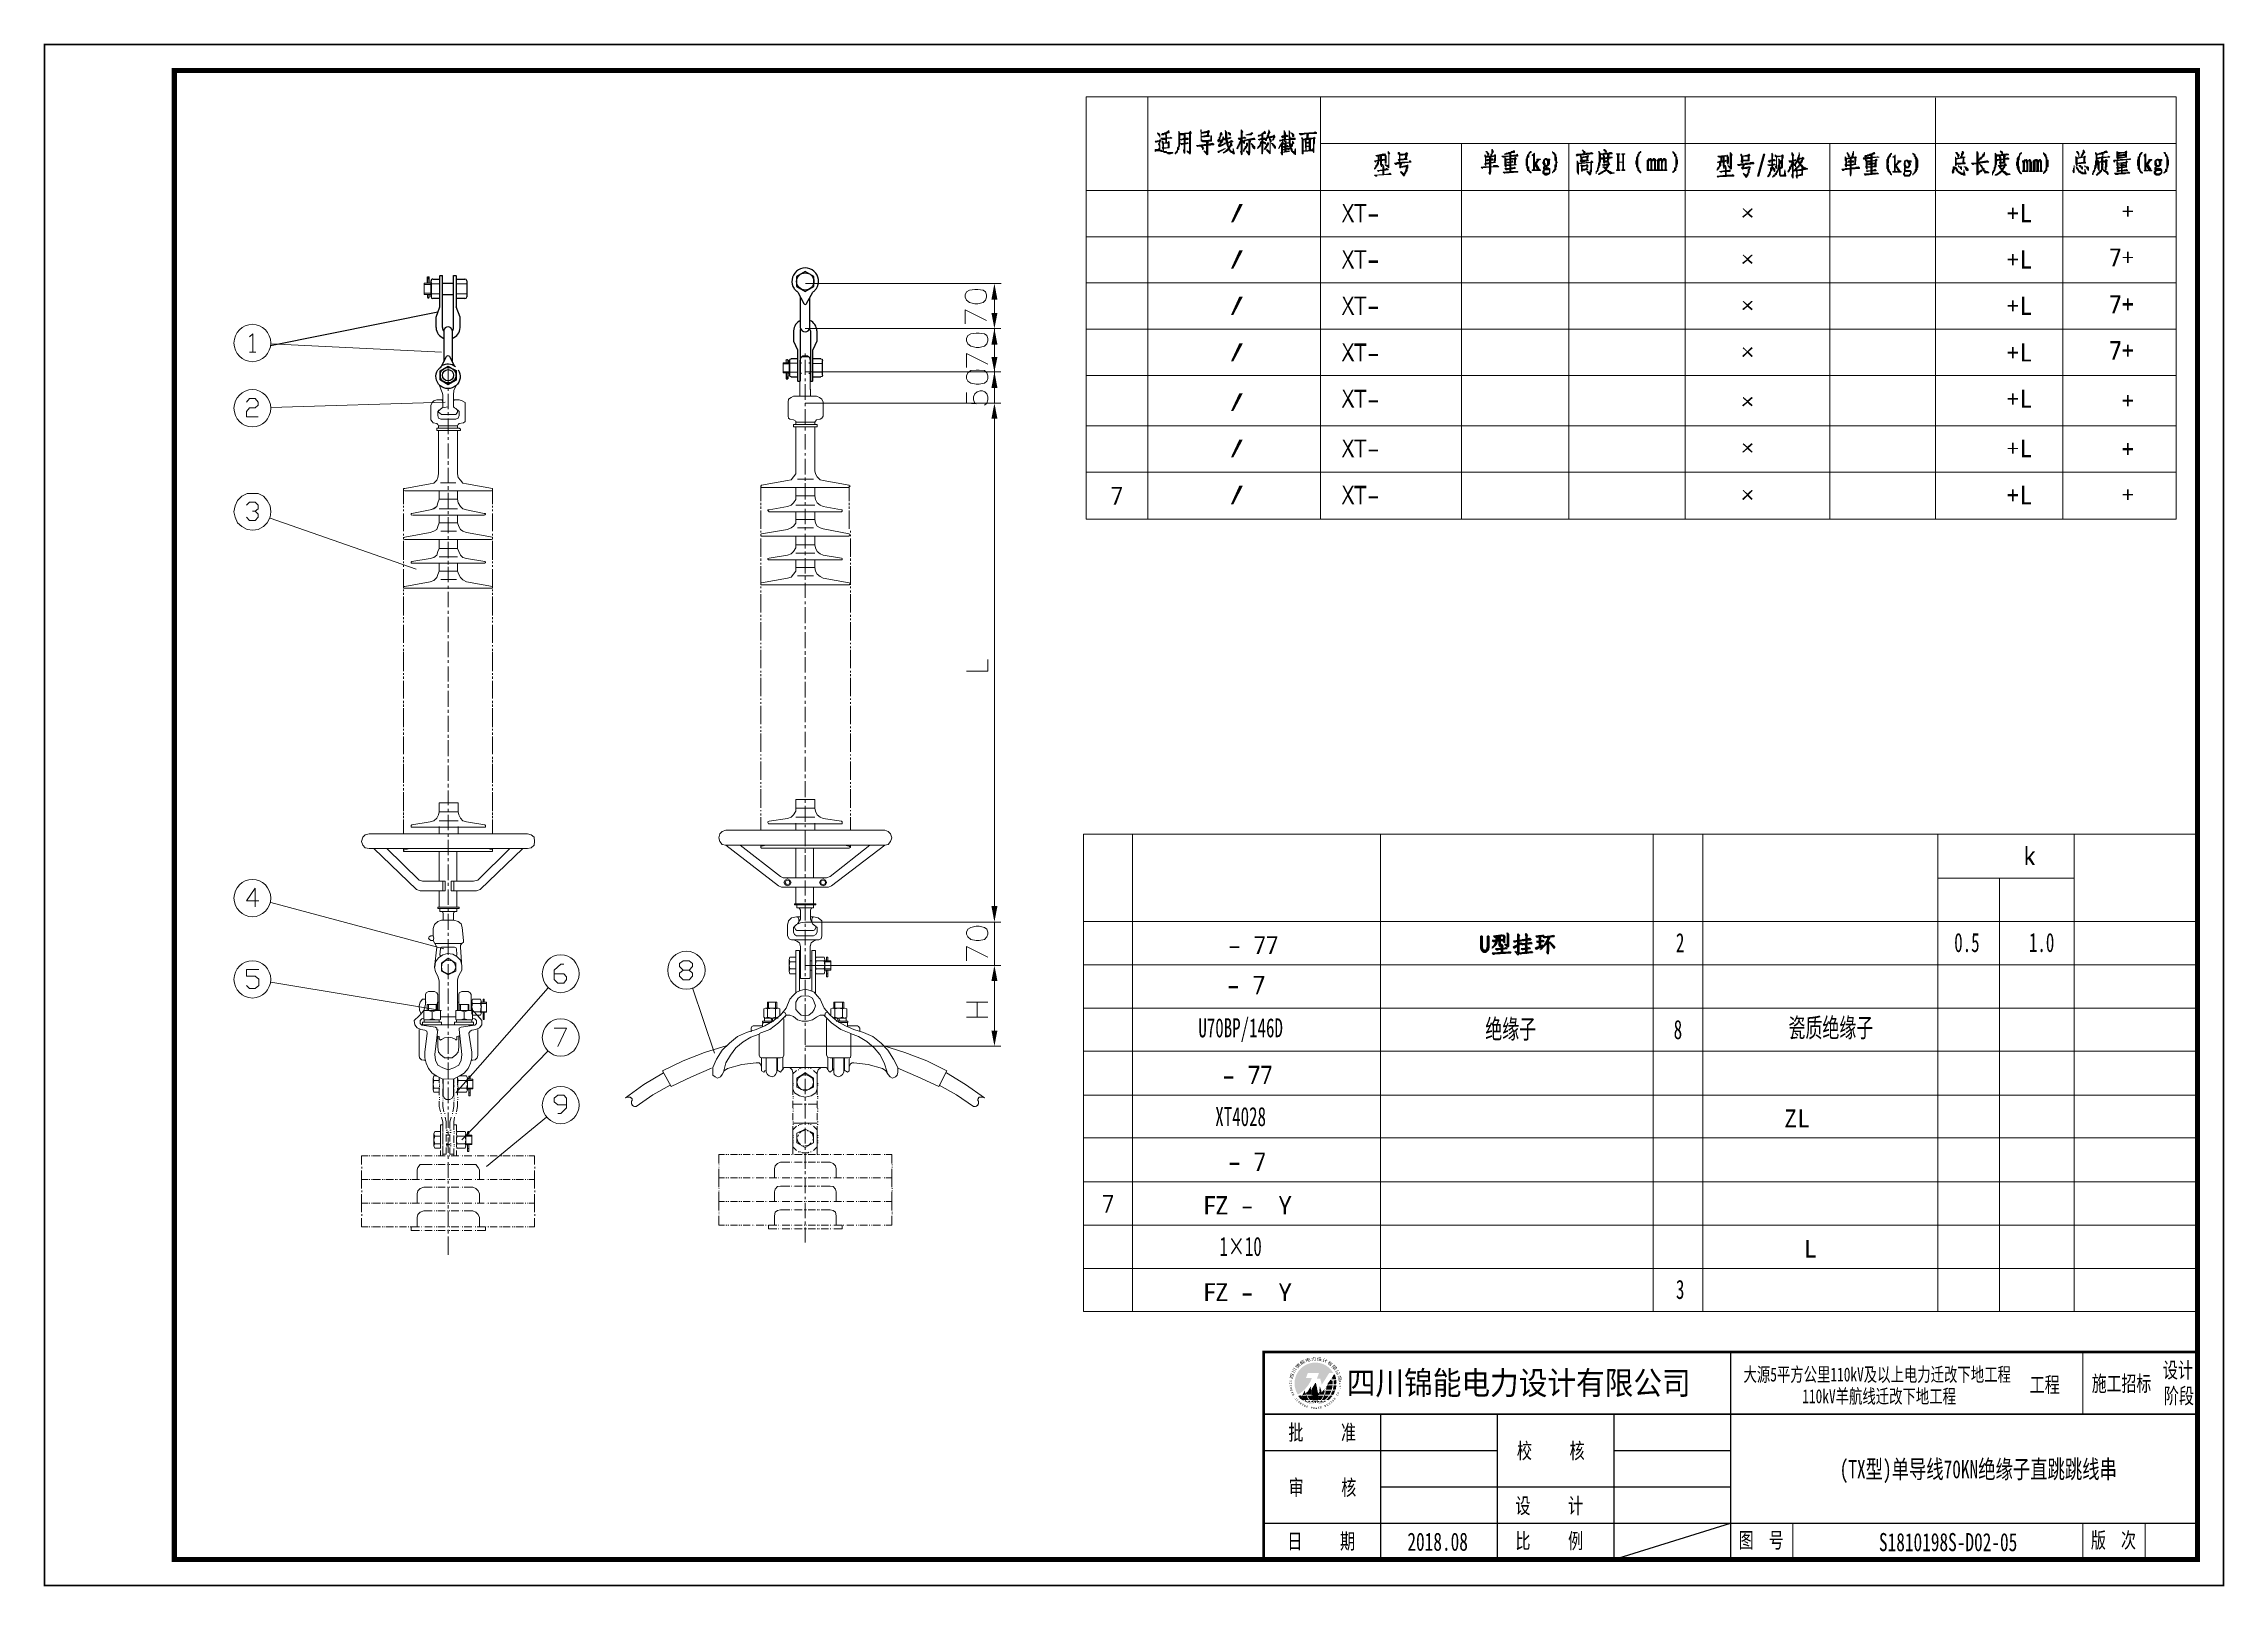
# Model space of a CAD drawing. Extents: x 457 to 4918, y -67 to 391.
# Drawn here: x 2520.4 to 2940.7, y -67.1 to 230.3 of the extents above; entities that cross this region are included whole.
import ezdxf
from ezdxf.enums import TextEntityAlignment as Align

# ---------------------------------------------------------------- set-up
doc = ezdxf.new("R2010")
doc.units = 0
doc.header["$LTSCALE"] = 40
doc.header["$MEASUREMENT"] = 0
doc.layers.get('0').update_dxf_attribs({"linetype": 'CONTINUOUS'})
for name, color, linetype in [('at_Entity', 7, 'CONTINUOUS'), ('at_Solid', 7, 'CONTINUOUS'), ('DXF_FRAME', 1, 'CONTINUOUS'), ('TK', 1, 'CONTINUOUS'), ('图框', 7, 'CONTINUOUS'), ('图框－字', 40, 'CONTINUOUS'), ('基本图元层', 7, 'CONTINUOUS')]:
    doc.layers.add(name, color=color, linetype=linetype)
doc.styles.add('宋体', font='', dxfattribs={"height": 3.75})
doc.styles.add('宋体-0.71', font='', dxfattribs={"width": 0.71})
doc.styles.add('宋体-0.8', font='', dxfattribs={"width": 0.8})
doc.styles.add('宋体-0.9', font='', dxfattribs={"width": 0.9})
doc.styles.add('宋体－0.71', font='', dxfattribs={"width": 0.71})
doc.styles.add('样式 1', font='', dxfattribs={"width": 0.65, "height": 3.5})
doc.styles.get('宋体').set_extended_font_data('宋体')
doc.styles.get('宋体-0.71').set_extended_font_data('SimSun')
doc.styles.get('宋体-0.8').set_extended_font_data('SimSun')
doc.styles.get('宋体-0.9').set_extended_font_data('SimSun')
doc.styles.get('宋体－0.71').set_extended_font_data('SimSun')
doc.styles.get('样式 1').set_extended_font_data('SimSun')

# ---------------------------------------------------------------- blocks, each defined once
blk = doc.blocks.new('3214')
at = {"color": 3, "linetype": 'ByBlock'}
blk.add_lwpolyline([(-2803.9, 12754.4), (-2813.7, 12773.4, 0.609958), (-2819, 12773.4), (-2828.7, 12754.4)], format="xyb", dxfattribs=at)
blk.add_arc((-2816.3, 12735), 23.1, 147.0918, 32.9082, dxfattribs=at)
blk.add_spline([(-2803.9, 12754.4), (-2801.1, 12751.8), (-2797, 12747.5)], degree=3, dxfattribs=at)
blk = doc.blocks.new('7777777')
at = {"color": 3}
for p, q in [((-4785.8, 12725), (-4785.8, 12748)), ((-4783.3, 12750.5), (-4770.8, 12750.5)), ((-4770.8, 12722.5), (-4783.3, 12722.5))]:
    blk.add_line(p, q, dxfattribs=at)
for points in [[(-4770.8, 12736.5), (-4770.8, 12750.5)], [(-4770.8, 12722.5), (-4770.8, 12736.5)]]:
    blk.add_lwpolyline(points, dxfattribs=at)
for centre, start, end in [((-4783.3, 12748), 90, 180), ((-4783.3, 12725), 180, 270)]:
    blk.add_arc(centre, 2.5, start, end, dxfattribs=at)
at = {"layer": '基本图元层', "color": 3, "linetype": 'Continuous', "lineweight": 0}
for p, q in [((-4785.8, 12724.5), (-4785.8, 12748.5)), ((-4785.8, 12724.5), (-4785.8, 12748.5)), ((-4785.8, 12724.5), (-4785.8, 12748.5)), ((-4770.8, 12743.5), (-4785.8, 12743.5)), ((-4770.8, 12743.5), (-4785.8, 12743.5)), ((-4770.8, 12743.5), (-4785.8, 12743.5)), ((-4770.8, 12743.5), (-4785.8, 12743.5)), ((-4770.8, 12729.5), (-4785.8, 12729.5)), ((-4770.8, 12729.5), (-4785.8, 12729.5))]:
    blk.add_line(p, q, dxfattribs=at)
blk = doc.blocks.new('44444')
at = {"color": 3, "linetype": 'ByBlock'}
for p, q in [((-4679.8, 12750.5), (-4669.9, 12750.5)), ((-4667.4, 12727.5), (-4667.4, 12748.5)), ((-4667.4, 12727.5), (-4667.4, 12748.5)), ((-4667.4, 12727.5), (-4667.4, 12748.5)), ((-4667.4, 12748), (-4667.4, 12725)), ((-4669.9, 12722.5), (-4679.8, 12722.5))]:
    blk.add_line(p, q, dxfattribs=at)
at = {"color": 3}
for points in [[(-4664.5, 12748.5), (-4664.5, 12744.5)], [(-4664.5, 12728.5), (-4664.5, 12722.5)], [(-4664.5, 12722.5), (-4664.5, 12719.4)], [(-4664.5, 12722.1), (-4662.4, 12722.1)], [(-4664.5, 12720.2), (-4662.4, 12720.2)], [(-4662.4, 12719.4), (-4664.5, 12719.4)], [(-4662.4, 12728.5), (-4662.4, 12722.5)], [(-4662.4, 12722.5), (-4662.4, 12719.4)]]:
    blk.add_lwpolyline(points, dxfattribs=at)
at = {"color": 3, "linetype": 'ByBlock'}
for centre, start, end in [((-4669.9, 12748), 0, 90), ((-4669.9, 12725), 270, 0)]:
    blk.add_arc(centre, 2.5, start, end, dxfattribs=at)
at = {"color": 3}
blk.add_arc((-4663.4, 12748.5), 1.05, 0, 180, dxfattribs=at)
at = {"layer": '基本图元层', "color": 3, "linetype": 'Continuous', "lineweight": 0}
for p, q in [((-4679.8, 12743.5), (-4667.4, 12743.5)), ((-4679.8, 12743.5), (-4667.4, 12743.5)), ((-4679.8, 12743.5), (-4667.4, 12743.5)), ((-4679.8, 12743.5), (-4667.4, 12743.5)), ((-4657.4, 12744.5), (-4667.4, 12744.5)), ((-4657.4, 12744.5), (-4667.4, 12744.5)), ((-4657.4, 12744.5), (-4667.4, 12744.5)), ((-4657.4, 12744.5), (-4667.4, 12744.5)), ((-4657.4, 12742.5), (-4667.4, 12742.5)), ((-4657.4, 12742.5), (-4667.4, 12742.5)), ((-4657.4, 12742.5), (-4667.4, 12742.5)), ((-4657.4, 12742.5), (-4667.4, 12742.5)), ((-4662.4, 12744.5), (-4662.4, 12748.5)), ((-4657.4, 12744.5), (-4657.4, 12728.5)), ((-4657.4, 12744.5), (-4657.4, 12728.5)), ((-4657.4, 12744.5), (-4657.4, 12728.5)), ((-4657.4, 12744.5), (-4657.4, 12728.5)), ((-4679.8, 12729.5), (-4667.4, 12729.5)), ((-4679.8, 12729.5), (-4667.4, 12729.5)), ((-4657.4, 12730.5), (-4667.4, 12730.5)), ((-4657.4, 12730.5), (-4667.4, 12730.5)), ((-4657.4, 12730.5), (-4667.4, 12730.5)), ((-4657.4, 12730.5), (-4667.4, 12730.5)), ((-4657.4, 12728.5), (-4667.4, 12728.5)), ((-4657.4, 12728.5), (-4667.4, 12728.5)), ((-4657.4, 12728.5), (-4667.4, 12728.5)), ((-4657.4, 12728.5), (-4667.4, 12728.5))]:
    blk.add_line(p, q, dxfattribs=at)
blk = doc.blocks.new('4532')
at = {"color": 3, "linetype": 'ByBlock'}
blk.add_lwpolyline([(-3080.6, 12603.3), (-3080.6, 12575.3)], dxfattribs=at)
blk.add_blockref('44444', (1599.2, -147.1), dxfattribs=at)
blk = doc.blocks.new('A$C62537C40')
at = {"color": 3, "linetype": 'ByBlock'}
for points in [[(0, 6.32), (0, 6.64, -0.414214), (0.22, 6.86), (6.71, 6.86)], [(6.71, 3.37), (0.22, 3.37, -0.414214), (0, 3.59), (0, 3.92)]]:
    blk.add_lwpolyline(points, format="xyb", dxfattribs=at)
for points in [[(11.18, 6.32), (0, 6.32)], [(8.98, 7.69), (6.71, 6.86)], [(11.18, 7.69), (8.98, 7.69)], [(11.81, 6.02), (18.51, 6.02)], [(11.18, 3.92), (0, 3.92)], [(8.98, 2.54), (6.71, 3.37)], [(11.18, 2.54), (8.98, 2.54)], [(11.81, 4.22), (18.51, 4.22)]]:
    blk.add_lwpolyline(points, dxfattribs=at)
at = {"color": 3}
for points in [[(1.68, 3.92), (1.68, 6.32)], [(4.08, 3.92), (4.08, 6.32)]]:
    blk.add_lwpolyline(points, dxfattribs=at)
blk.add_lwpolyline([(23.3, 5.12), (22.34, 3.45), (20.42, 3.45), (19.45, 5.12), (20.42, 6.78), (22.34, 6.78)], close=True, dxfattribs=at)
at = {"color": 3, "linetype": 'ByBlock'}
blk.add_circle((21.38, 5.12), 1.67, dxfattribs=at)
at = {"color": 3}
blk.add_circle((21.38, 5.12), 1.2, dxfattribs=at)
at = {"color": 3, "linetype": 'ByBlock'}
for centre, radius, start, end in [((11.91, 5.12), 0.906, 96.3402, 263.6598), ((11.08, 5.12), 2.58, 20.4412, 87.7538), ((11.08, 5.12), 2.58, 272.2462, 339.5588)]:
    blk.add_arc(centre, radius, start, end, dxfattribs=at)
at = {"color": 3}
for centre, radius, start, end in [((11.18, 5.12), 1.2, 48.5904, 90), ((21.46, 5.11), 2.46, 139.8652, 213.6323), ((11.18, 5.12), 1.2, 270, 311.4096)]:
    blk.add_arc(centre, radius, start, end, dxfattribs=at)
at = {"color": 3, "linetype": 'ByBlock'}
for name, p, xscale, yscale, zscale, rotation in [('7777777', (-1907.59, -708.76), 0.1500000000000909, 0.1500000000000909, 0.1500000000000055, 270), ('3214', (1454.35, -311.72), -0.1125000000001819, 0.1125000000001819, 0.1125, 90), ('4532', (-1885.52, -458.73), 0.1500000000000909, 0.1500000000000909, 0.1500000000000055, 270)]:
    blk.add_blockref(name, p, dxfattribs=dict(at, xscale=xscale, yscale=yscale, zscale=zscale, rotation=rotation))
blk = doc.blocks.new('A$C739A1CEA')
at = {"color": 3}
blk.add_lwpolyline([(0.74, 4.74), (1.81, 2.89), (3.94, 2.89), (5.01, 4.74), (3.94, 6.58), (1.81, 6.58)], close=True, dxfattribs=at)
at = {"color": 3, "linetype": 'ByBlock'}
for points in [[(5.18, 3.12), (7.61, 4.44, 0.609958), (7.61, 5.04), (5.18, 6.35)], [(24.26, 5.84), (24.26, 6.16, 0.414214), (24.04, 6.38), (17.55, 6.38)], [(17.55, 3.09), (24.04, 3.09, 0.414214), (24.26, 3.31), (24.26, 3.64)]]:
    blk.add_lwpolyline(points, format="xyb", dxfattribs=at)
for points in [[(12.85, 5.74), (6.31, 5.74)], [(13.48, 7.21), (15.68, 7.21)], [(13.48, 5.84), (24.33, 5.84)], [(15.68, 7.21), (17.55, 6.38)], [(12.85, 3.74), (6.31, 3.74)], [(13.48, 3.64), (24.26, 3.64)], [(13.48, 2.26), (15.68, 2.26)], [(15.68, 2.26), (17.55, 3.09)]]:
    blk.add_lwpolyline(points, dxfattribs=at)
at = {"color": 3}
for points in [[(19, 5.54), (19, 3.94)], [(20.28, 5.54), (20.28, 5.84)], [(22.48, 5.54), (22.48, 5.84)], [(20.28, 3.64), (20.28, 3.94)], [(22.48, 3.64), (22.48, 3.94)]]:
    blk.add_lwpolyline(points, dxfattribs=at)
blk.add_circle((2.88, 4.74), 1.85, dxfattribs=at)
at = {"color": 3, "linetype": 'ByBlock'}
for centre, radius, start, end in [((2.85, 4.74), 2.86, 57.0918, 302.9082), ((13.48, 4.74), 2.48, 90, 156.169), ((12.63, 4.74), 1.02, 282.1194, 77.8806), ((13.48, 4.74), 1.1, 90, 118.2219), ((13.48, 4.74), 2.48, 203.831, 270), ((13.48, 4.74), 1.1, 241.7781, 270)]:
    blk.add_arc(centre, radius, start, end, dxfattribs=at)
for points in [[(5.18, 6.35), (4.92, 6.64), (4.4, 7.13)], [(5.18, 3.12), (4.88, 2.8), (4.4, 2.34)]]:
    blk.add_spline(points, degree=3, dxfattribs=at)
at = {"color": 3, "linetype": 'ByBlock', "xscale": -0.1374999999998181, "yscale": 0.1374999999998181, "zscale": 0.1375000000000051, "rotation": 90}
for name, p in [('7777777', (1772.64, -649.61)), ('4532', (1752.41, -420.5))]:
    blk.add_blockref(name, p, dxfattribs=at)
blk = doc.blocks.new('锦能logo')
h = blk.add_hatch(color=5)
h.set_gradient(color1=(0, 0, 255), color2=(209, 209, 255), rotation=135, one_color=1, tint=0.91, name='CURVED')
h.paths.add_polyline_path([(2956.98, 7398.65, 0.143789), (2957.62, 7396.49, 0.18278), (2960.32, 7399.67), (2959.18, 7399.67), (2959.55, 7400.67), (2961.71, 7400.67), (2961.29, 7399.56), (2961.94, 7399.56), (2962.23, 7398.38), (2963.68, 7400.67), (2964.43, 7400.67, 0.7651)])
h = blk.add_hatch(color=256)
edge = h.paths.add_edge_path()
edge.add_ellipse((2960.98, 7398.65), major_axis=(0, 4), ratio=0.222792, start_angle=112.994, end_angle=123.367, ccw=False)
edge.add_arc((2957.63, 7401.12), 4.76, 290.4303, 302.1628, ccw=False)
edge.add_spline(control_points=[(2959.29, 7396.66), (2959.31, 7396.59), (2959.34, 7396.52), (2959.36, 7396.45)], knot_values=[2.110627, 2.110627, 2.110627, 2.110627, 2.174523, 2.174523, 2.174523, 2.174523], degree=3, periodic=0)
edge.add_line((2959.36, 7396.45), (2960.24, 7396.45))
edge = h.paths.add_edge_path()
edge.add_ellipse((2960.98, 7398.65), major_axis=(0, 4), ratio=0.548638, start_angle=120.987, end_angle=123.367, ccw=False)
edge.add_arc((2957.63, 7401.12), 4.76, 281.3366, 288.0218, ccw=False)
edge.add_line((2958.56, 7396.45), (2959.15, 7396.45))
edge = h.paths.add_edge_path()
edge.add_ellipse((2960.98, 7398.65), major_axis=(0, 4), ratio=0.886255, start_angle=126.8699, end_angle=143.1301, ccw=False)
edge.add_line((2958.15, 7396.25), (2957.78, 7396.25))
edge.add_arc((2960.98, 7398.65), 4, 216.8699, 233.1301)
edge.add_line((2958.58, 7395.45), (2958.85, 7395.45))
edge = h.paths.add_edge_path()
edge.add_ellipse((2960.98, 7398.65), major_axis=(0, 4), ratio=0.548638, start_angle=126.8699, end_angle=143.1301, ccw=False)
edge.add_line((2959.23, 7396.25), (2958.39, 7396.25))
edge.add_spline(control_points=[(2958.39, 7396.25), (2958.43, 7396.2), (2958.47, 7396.14), (2958.51, 7396.09)], knot_values=[2.251264, 2.251264, 2.251264, 2.251264, 2.308951, 2.308951, 2.308951, 2.308951], degree=3, periodic=0)
edge.add_spline(control_points=[(2958.51, 7396.09), (2958.58, 7396.01), (2958.65, 7395.93), (2958.72, 7395.86)], knot_values=[2.308951, 2.308951, 2.308951, 2.308951, 2.395547, 2.395547, 2.395547, 2.395547], degree=3, periodic=0)
edge.add_spline(control_points=[(2958.72, 7395.86), (2958.78, 7395.79), (2958.85, 7395.72), (2958.92, 7395.66)], knot_values=[2.395547, 2.395547, 2.395547, 2.395547, 2.475106, 2.475106, 2.475106, 2.475106], degree=3, periodic=0)
edge.add_spline(control_points=[(2958.92, 7395.66), (2959, 7395.59), (2959.08, 7395.53), (2959.16, 7395.47)], knot_values=[2.475106, 2.475106, 2.475106, 2.475106, 2.561933, 2.561933, 2.561933, 2.561933], degree=3, periodic=0)
edge.add_spline(control_points=[(2959.16, 7395.47), (2959.16, 7395.46), (2959.17, 7395.46), (2959.18, 7395.45)], knot_values=[2.561933, 2.561933, 2.561933, 2.561933, 2.568995, 2.568995, 2.568995, 2.568995], degree=3, periodic=0)
edge.add_line((2959.18, 7395.45), (2959.66, 7395.45))
edge = h.paths.add_edge_path()
edge.add_ellipse((2960.98, 7398.65), major_axis=(0, 4), ratio=0.222792, start_angle=126.8699, end_angle=143.1301, ccw=False)
edge.add_line((2960.27, 7396.25), (2959.44, 7396.25))
edge.add_spline(control_points=[(2959.44, 7396.25), (2959.57, 7395.97), (2959.71, 7395.72), (2959.89, 7395.49), (2959.9, 7395.47), (2959.92, 7395.45)], knot_values=[2.239461, 2.239461, 2.239461, 2.239461, 2.525165, 2.525165, 2.553069, 2.553069, 2.553069, 2.553069], degree=3, periodic=0)
edge.add_line((2959.92, 7395.45), (2960.45, 7395.45))
edge = h.paths.add_edge_path()
edge.add_ellipse((2960.98, 7398.65), major_axis=(0, 4), ratio=0.886255, start_angle=148.2117, end_angle=180, ccw=False)
edge.add_line((2959.11, 7395.25), (2958.87, 7395.25))
edge.add_arc((2960.98, 7398.65), 4, 238.2117, 270)
h = blk.add_hatch(color=256)
edge = h.paths.add_edge_path()
edge.add_line((2960.3, 7397.45), (2961.28, 7397.45))
edge.add_line((2961.28, 7397.45), (2961.03, 7398.65))
edge.add_arc((2949.4, 7404.86), 13.18, 325.8302, 331.9251, ccw=False)
h.paths.add_polyline_path([(2960.66, 7395.45), (2960.47, 7396.25), (2961.49, 7396.25), (2961.31, 7395.45)])
edge = h.paths.add_edge_path()
edge.add_line((2961.55, 7396.68), (2961.52, 7396.45))
edge.add_line((2961.52, 7396.45), (2960.44, 7396.45))
edge.add_line((2960.44, 7396.45), (2960.34, 7397.26))
edge.add_line((2960.34, 7397.26), (2961.33, 7397.25))
edge.add_line((2961.33, 7397.25), (2961.37, 7397.01))
edge.add_arc((2961.87, 7397.07), 0.5, 186.2826, 230.692)
h.paths.add_polyline_path([(2959.29, 7396.66), (2960.16, 7397.09), (2960.14, 7397.26)])
h = blk.add_hatch(color=256)
edge = h.paths.add_edge_path()
edge.add_spline(control_points=[(2964.32, 7398.45), (2964.33, 7398.72), (2964.32, 7398.99), (2964.28, 7399.25)], knot_values=[4.660049, 4.660049, 4.660049, 4.660049, 4.870036, 4.870036, 4.870036, 4.870036], degree=3, periodic=0)
edge.add_line((2964.28, 7399.25), (2963.95, 7399.25))
edge.add_line((2963.95, 7399.25), (2963.41, 7398.45))
edge.add_line((2963.41, 7398.45), (2964.32, 7398.45))
edge = h.paths.add_edge_path()
edge.add_line((2964.94, 7399.25), (2964.49, 7399.25))
edge.add_ellipse((2960.98, 7398.65), major_axis=(0, 4), ratio=0.886255, start_angle=267.134, end_angle=278.6269, ccw=False)
edge.add_line((2964.52, 7398.45), (2964.98, 7398.45))
edge.add_arc((2960.98, 7398.65), 4, 357.134, 360)
edge.add_arc((2960.98, 7398.65), 4, 0, 8.6269)
edge = h.paths.add_edge_path()
edge.add_spline(control_points=[(2964.15, 7397.45), (2964.23, 7397.7), (2964.28, 7397.96), (2964.31, 7398.23), (2964.31, 7398.24), (2964.31, 7398.25)], knot_values=[4.392859, 4.392859, 4.392859, 4.392859, 4.597509, 4.597509, 4.607555, 4.607555, 4.607555, 4.607555], degree=3, periodic=0)
edge.add_line((2964.31, 7398.25), (2963.27, 7398.25))
edge.add_line((2963.27, 7398.25), (2963.15, 7398.08))
edge.add_ellipse((2960.98, 7398.65), major_axis=(0, 4), ratio=0.548638, start_angle=252.5424, end_angle=261.6829, ccw=False)
edge.add_line((2963.07, 7397.45), (2964.15, 7397.45))
edge = h.paths.add_edge_path()
edge.add_line((2964.96, 7398.25), (2964.51, 7398.25))
edge.add_ellipse((2960.98, 7398.65), major_axis=(0, 4), ratio=0.886255, start_angle=252.5424, end_angle=264.2608, ccw=False)
edge.add_line((2964.36, 7397.45), (2964.8, 7397.45))
edge.add_arc((2960.98, 7398.65), 4, 342.5424, 354.2608)
edge = h.paths.add_edge_path()
edge.add_spline(control_points=[(2963.71, 7396.45), (2963.72, 7396.48), (2963.74, 7396.5), (2963.89, 7396.75), (2964, 7397), (2964.09, 7397.25)], knot_values=[4.097935, 4.097935, 4.097935, 4.097935, 4.11953, 4.11953, 4.337107, 4.337107, 4.337107, 4.337107], degree=3, periodic=0)
edge.add_line((2964.09, 7397.25), (2963.04, 7397.25))
edge.add_ellipse((2960.98, 7398.65), major_axis=(0, 4), ratio=0.548638, start_angle=236.633, end_angle=249.5127, ccw=False)
edge.add_line((2962.81, 7396.45), (2963.71, 7396.45))
edge = h.paths.add_edge_path()
edge.add_line((2964.73, 7397.25), (2964.3, 7397.25))
edge.add_ellipse((2960.98, 7398.65), major_axis=(0, 4), ratio=0.886255, start_angle=236.633, end_angle=249.5127, ccw=False)
edge.add_line((2963.94, 7396.45), (2964.32, 7396.45))
edge.add_arc((2960.98, 7398.65), 4, 326.633, 339.5127)
edge = h.paths.add_edge_path()
edge.add_spline(control_points=[(2962.78, 7395.45), (2963.08, 7395.67), (2963.35, 7395.94), (2963.57, 7396.25)], knot_values=[3.714253, 3.714253, 3.714253, 3.714253, 4.031886, 4.031886, 4.031886, 4.031886], degree=3, periodic=0)
edge.add_line((2963.57, 7396.25), (2962.74, 7396.25))
edge.add_ellipse((2960.98, 7398.65), major_axis=(0, 4), ratio=0.548638, start_angle=216.8699, end_angle=233.1301, ccw=False)
edge.add_line((2962.3, 7395.45), (2962.78, 7395.45))
edge = h.paths.add_edge_path()
edge.add_line((2964.18, 7396.25), (2963.82, 7396.25))
edge.add_ellipse((2960.98, 7398.65), major_axis=(0, 4), ratio=0.886255, start_angle=216.8699, end_angle=233.1301, ccw=False)
edge.add_line((2963.11, 7395.45), (2963.38, 7395.45))
edge.add_arc((2960.98, 7398.65), 4, 306.8699, 323.1301)
h = blk.add_hatch(color=256)
edge = h.paths.add_edge_path()
edge.add_line((2964.64, 7400.28), (2964.36, 7399.87))
edge.add_ellipse((2960.98, 7398.65), major_axis=(0, 4), ratio=0.886255, start_angle=281.537, end_angle=287.6521, ccw=False)
edge.add_line((2964.45, 7399.45), (2964.9, 7399.45))
edge.add_arc((2960.98, 7398.65), 4, 11.537, 23.9613)
edge = h.paths.add_edge_path()
edge.add_spline(control_points=[(2964.25, 7399.45), (2964.24, 7399.52), (2964.22, 7399.58), (2964.21, 7399.65)], knot_values=[4.923286, 4.923286, 4.923286, 4.923286, 4.974821, 4.974821, 4.974821, 4.974821], degree=3, periodic=0)
edge.add_line((2964.21, 7399.65), (2964.08, 7399.45))
edge.add_line((2964.08, 7399.45), (2964.25, 7399.45))
h = blk.add_hatch(color=256)
edge = h.paths.add_edge_path()
edge.add_ellipse((2960.98, 7398.65), major_axis=(0, 4), ratio=0.548638, start_angle=148.2117, end_angle=156.435, ccw=False)
edge.add_line((2959.83, 7395.25), (2959.49, 7395.25))
edge.add_spline(control_points=[(2959.49, 7395.25), (2959.5, 7395.25), (2959.51, 7395.24), (2959.71, 7395.13), (2959.9, 7395.05), (2960.1, 7394.99)], knot_values=[2.675862, 2.675862, 2.675862, 2.675862, 2.685596, 2.685596, 2.874262, 2.874262, 2.874262, 2.874262], degree=3, periodic=0)
edge = h.paths.add_edge_path()
edge.add_ellipse((2960.98, 7398.65), major_axis=(0, 4), ratio=0.222792, start_angle=148.2117, end_angle=159.735, ccw=False)
edge.add_line((2960.51, 7395.25), (2960.1, 7395.25))
edge.add_spline(control_points=[(2960.1, 7395.25), (2960.27, 7395.09), (2960.45, 7394.98), (2960.64, 7394.91), (2960.66, 7394.91), (2960.67, 7394.9)], knot_values=[2.660183, 2.660183, 2.660183, 2.660183, 2.946026, 2.946026, 2.973172, 2.973172, 2.973172, 2.973172], degree=3, periodic=0)
edge = h.paths.add_edge_path(flags=17)
edge.add_spline(control_points=[(2961.86, 7394.99), (2962.07, 7395.05), (2962.28, 7395.14), (2962.47, 7395.25)], knot_values=[3.408957, 3.408957, 3.408957, 3.408957, 3.607306, 3.607306, 3.607306, 3.607306], degree=3, periodic=0)
edge.add_line((2962.47, 7395.25), (2962.14, 7395.25))
edge.add_ellipse((2960.98, 7398.65), major_axis=(0, 4), ratio=0.548638, start_angle=203.5677, end_angle=211.7883, ccw=False)
edge = h.paths.add_edge_path()
edge.add_line((2963.09, 7395.25), (2962.85, 7395.25))
edge.add_ellipse((2960.98, 7398.65), major_axis=(0, 4), ratio=0.886255, start_angle=180, end_angle=211.7883, ccw=False)
edge.add_arc((2960.98, 7398.65), 4, 270, 301.7883)
h = blk.add_hatch(color=256)
edge = h.paths.add_edge_path()
edge.add_spline(control_points=[(2960.98, 7394.85), (2960.98, 7394.85), (2960.99, 7394.86), (2961.04, 7394.89), (2961.07, 7394.93), (2961.15, 7395.05), (2961.19, 7395.14), (2961.24, 7395.25)], knot_values=[3.169312, 3.169312, 3.169312, 3.169312, 3.323782, 3.323782, 3.478251, 3.478251, 3.660927, 3.660927, 3.660927, 3.660927], degree=3, periodic=0)
edge.add_line((2961.24, 7395.25), (2960.73, 7395.25))
edge.add_spline(control_points=[(2960.73, 7395.25), (2960.78, 7395.11), (2960.84, 7395.01), (2960.92, 7394.89), (2960.95, 7394.87), (2960.98, 7394.85), (2960.98, 7394.85), (2960.98, 7394.85)], knot_values=[2.622272, 2.622272, 2.622272, 2.622272, 2.850686, 2.850686, 3.018171, 3.018171, 3.113873, 3.113873, 3.113873, 3.113873], degree=3, periodic=0)
h = blk.add_hatch(color=256)
edge = h.paths.add_edge_path()
edge.add_spline(control_points=[(2962.87, 7397.45), (2962.89, 7397.54), (2962.9, 7397.63), (2962.91, 7397.72)], knot_values=[4.398468, 4.398468, 4.398468, 4.398468, 4.469671, 4.469671, 4.469671, 4.469671], degree=3, periodic=0)
edge.add_line((2962.91, 7397.72), (2962.73, 7397.45))
edge.add_line((2962.73, 7397.45), (2962.87, 7397.45))
edge = h.paths.add_edge_path()
edge.add_spline(control_points=[(2962.6, 7396.45), (2962.64, 7396.56), (2962.68, 7396.67), (2962.76, 7396.93), (2962.8, 7397.09), (2962.83, 7397.25)], knot_values=[4.108646, 4.108646, 4.108646, 4.108646, 4.208608, 4.208608, 4.343707, 4.343707, 4.343707, 4.343707], degree=3, periodic=0)
edge.add_line((2962.83, 7397.25), (2962.6, 7397.25))
edge.add_line((2962.6, 7397.25), (2962.27, 7396.77))
edge.add_arc((2961.87, 7397.07), 0.5, 255.2324, 323.2896, ccw=False)
edge.add_ellipse((2960.98, 7398.65), major_axis=(0, 4), ratio=0.222792, start_angle=236.633, end_angle=238.8201, ccw=False)
edge.add_line((2961.73, 7396.45), (2962.6, 7396.45))
edge = h.paths.add_edge_path()
edge.add_spline(control_points=[(2962.04, 7395.45), (2962.08, 7395.49), (2962.11, 7395.53), (2962.28, 7395.77), (2962.41, 7396), (2962.52, 7396.25)], knot_values=[3.730063, 3.730063, 3.730063, 3.730063, 3.787747, 3.787747, 4.043715, 4.043715, 4.043715, 4.043715], degree=3, periodic=0)
edge.add_line((2962.52, 7396.25), (2961.69, 7396.25))
edge.add_ellipse((2960.98, 7398.65), major_axis=(0, 4), ratio=0.222792, start_angle=216.8699, end_angle=233.1301, ccw=False)
edge.add_line((2961.52, 7395.45), (2962.04, 7395.45))
edge = h.paths.add_edge_path()
edge.add_spline(control_points=[(2961.69, 7395.11), (2961.71, 7395.13), (2961.73, 7395.14), (2961.76, 7395.16)], knot_values=[3.526918, 3.526918, 3.526918, 3.526918, 3.566033, 3.566033, 3.566033, 3.566033], degree=3, periodic=0)
edge.add_spline(control_points=[(2961.76, 7395.16), (2961.79, 7395.19), (2961.82, 7395.22), (2961.86, 7395.25)], knot_values=[3.566033, 3.566033, 3.566033, 3.566033, 3.621489, 3.621489, 3.621489, 3.621489], degree=3, periodic=0)
edge.add_spline(control_points=[(2961.86, 7395.25), (2961.86, 7395.25), (2961.86, 7395.25), (2961.86, 7395.25)], knot_values=[3.621489, 3.621489, 3.621489, 3.621489, 3.622944, 3.622944, 3.622944, 3.622944], degree=3, periodic=0)
edge.add_line((2961.86, 7395.25), (2961.45, 7395.25))
edge.add_ellipse((2960.98, 7398.65), major_axis=(0, 4), ratio=0.222792, start_angle=200.2593, end_angle=211.7883, ccw=False)
edge.add_spline(control_points=[(2961.29, 7394.9), (2961.31, 7394.91), (2961.32, 7394.91), (2961.34, 7394.92)], knot_values=[3.309936, 3.309936, 3.309936, 3.309936, 3.338035, 3.338035, 3.338035, 3.338035], degree=3, periodic=0)
edge.add_spline(control_points=[(2961.34, 7394.92), (2961.36, 7394.93), (2961.38, 7394.93), (2961.4, 7394.94), (2961.4, 7394.94), (2961.41, 7394.95)], knot_values=[3.338035, 3.338035, 3.338035, 3.338035, 3.366886, 3.366886, 3.375289, 3.375289, 3.375289, 3.375289], degree=3, periodic=0)
edge.add_spline(control_points=[(2961.41, 7394.95), (2961.43, 7394.96), (2961.46, 7394.97), (2961.48, 7394.98)], knot_values=[3.375289, 3.375289, 3.375289, 3.375289, 3.414032, 3.414032, 3.414032, 3.414032], degree=3, periodic=0)
edge.add_spline(control_points=[(2961.48, 7394.98), (2961.5, 7394.99), (2961.53, 7395), (2961.55, 7395.02)], knot_values=[3.414032, 3.414032, 3.414032, 3.414032, 3.450925, 3.450925, 3.450925, 3.450925], degree=3, periodic=0)
edge.add_spline(control_points=[(2961.55, 7395.02), (2961.57, 7395.03), (2961.6, 7395.05), (2961.62, 7395.06)], knot_values=[3.450925, 3.450925, 3.450925, 3.450925, 3.49003, 3.49003, 3.49003, 3.49003], degree=3, periodic=0)
edge.add_spline(control_points=[(2961.62, 7395.06), (2961.64, 7395.08), (2961.66, 7395.09), (2961.69, 7395.11)], knot_values=[3.49003, 3.49003, 3.49003, 3.49003, 3.526918, 3.526918, 3.526918, 3.526918], degree=3, periodic=0)
at = {"color": 7, "lineweight": 0}
for p, q in [((2961.28, 7397.45), (2961.03, 7398.65)), ((2963.95, 7399.25), (2963.41, 7398.45)), ((2964.64, 7400.28), (2964.36, 7399.87)), ((2961.37, 7397.01), (2961.33, 7397.25)), ((2962.6, 7397.25), (2962.27, 7396.77))]:
    blk.add_line(p, q, dxfattribs=at)
for p, q in [((2960.14, 7397.26), (2959.29, 7396.66)), ((2959.29, 7396.66), (2960.16, 7397.09)), ((2960.16, 7397.09), (2960.14, 7397.26)), ((2960.3, 7397.45), (2961.28, 7397.45)), ((2960.34, 7397.26), (2961.33, 7397.25)), ((2960.34, 7397.26), (2960.44, 7396.45)), ((2960.44, 7396.45), (2961.52, 7396.45)), ((2960.47, 7396.25), (2961.49, 7396.25)), ((2960.66, 7395.45), (2960.47, 7396.25)), ((2961.31, 7395.45), (2960.66, 7395.45)), ((2961.49, 7396.25), (2961.31, 7395.45)), ((2961.55, 7396.68), (2961.52, 7396.45))]:
    blk.add_line(p, q)
for centre, radius, start, end in [((2949.4, 7404.86), 13.18, 325.8302, 331.9251), ((2960.98, 7398.65), 4, 11.537, 23.9613), ((2960.98, 7398.65), 4, 342.5424, 354.2608), ((2960.98, 7398.65), 4, 0, 8.6269), ((2960.98, 7398.65), 4, 216.8699, 233.1301), ((2957.63, 7401.12), 4.76, 281.3366, 288.0218), ((2961.87, 7397.07), 0.5, 186.2826, 230.692), ((2961.87, 7397.07), 0.5, 255.2324, 323.2896), ((2960.98, 7398.65), 4, 306.8699, 323.1301), ((2960.98, 7398.65), 4, 326.633, 339.5127)]:
    blk.add_arc(centre, radius, start, end, dxfattribs=at)
for start_param, end_param in [(4.913747, 5.020476), (2.214297, 2.498092)]:
    blk.add_ellipse((2960.98, 7398.65), major_axis=(0, 4), ratio=0.886255, start_param=start_param, end_param=end_param)
blk.add_open_spline([(2958.39, 7396.25), (2958.61, 7395.94), (2958.88, 7395.67), (2959.18, 7395.45)], degree=3)
at = {"width": 1.2}
for s, height, rotation, style, p in [('锦', 0.6, 47.7273, '宋体-0.9', (2957.51, 7401.42)), ('能', 0.6, 34.0909, '宋体-0.8', (2958.25, 7402.17)), ('电', 0.6, 20.4545, '宋体-0.8', (2959.17, 7402.69)), ('力', 0.6, 6.8182, '宋体-0.71', (2960.19, 7402.99)), ('设', 0.6, 353.1818, '宋体－0.71', (2961.22, 7403.09)), ('计', 0.6, 339.5455, '宋体-0.8', (2962.26, 7402.92)), ('有', 0.6, 325.9091, '宋体-0.8', (2963.23, 7402.48)), ('I', 0.4, 268.4132, '宋体-0.8', (2956.01, 7398.82)), ('S', 0.4, 262.9846, '宋体-0.8', (2956.04, 7399.29)), ('C', 0.4, 273.8418, '宋体-0.8', (2956.01, 7398.35)), ('四', 0.6, 75, '宋体-0.8', (2956.62, 7399.49)), ('川', 0.6, 61.3636, '宋体-0.8', (2956.93, 7400.54)), ('限', 0.6, 312.2727, '宋体－0.71', (2964.08, 7401.87)), ('公', 0.6, 298.6364, '宋体-0.8', (2964.76, 7401.05)), ('司', 0.6, 285, '宋体-0.8', (2965.24, 7400.09)), ('L', 0.4, 82.1275, '宋体-0.8', (2965.91, 7397.95)), ('D', 0.4, 92.9846, '宋体-0.8', (2965.95, 7398.89)), ('T', 0.4, 87.5561, '宋体-0.8', (2965.95, 7398.42)), ('H', 0.4, 279.2703, '宋体-0.8', (2956.07, 7397.88)), ('U', 0.4, 284.6989, '宋体-0.8', (2956.16, 7397.42)), ('A', 0.4, 290.1275, '宋体-0.8', (2956.3, 7396.97)), ('N', 0.4, 295.5561, '宋体-0.8', (2956.48, 7396.53)), ('J', 0.4, 306.4132, '宋体-0.8', (2956.96, 7395.72)), ('I', 0.4, 311.8418, '宋体-0.8', (2957.26, 7395.35)), ('N', 0.4, 317.2703, '宋体-0.8', (2957.59, 7395.02)), ('N', 0.4, 322.6989, '宋体-0.8', (2957.94, 7394.71)), ('E', 0.4, 328.1275, '宋体-0.8', (2958.33, 7394.44)), ('N', 0.4, 333.5561, '宋体-0.8', (2958.74, 7394.21)), ('G', 0.4, 338.9846, '宋体-0.8', (2959.17, 7394.02)), ('P', 0.4, 349.8418, '宋体-0.8', (2960.08, 7393.76)), ('O', 0.4, 355.2703, '宋体-0.8', (2960.55, 7393.7)), ('W', 0.4, 0.6989, '宋体-0.8', (2961.02, 7393.68)), ('E', 0.4, 6.1275, '宋体-0.8', (2961.49, 7393.7)), ('R', 0.4, 11.5561, '宋体-0.8', (2961.95, 7393.77)), ('D', 0.4, 22.4132, '宋体-0.8', (2962.85, 7394.04)), ('E', 0.4, 27.8418, '宋体-0.8', (2963.28, 7394.24)), ('S', 0.4, 33.2703, '宋体-0.8', (2963.69, 7394.48)), ('I', 0.4, 38.6989, '宋体-0.8', (2964.07, 7394.75)), ('G', 0.4, 44.1275, '宋体-0.8', (2964.43, 7395.06)), ('N', 0.4, 49.5561, '宋体-0.8', (2964.75, 7395.41)), ('C', 0.4, 60.4132, '宋体-0.8', (2965.3, 7396.17)), ('O', 0.4, 65.8418, '宋体-0.8', (2965.51, 7396.59)), ('.', 0.4, 71.2703, '宋体-0.8', (2965.69, 7397.03)), (',', 0.4, 76.6989, '宋体-0.8', (2965.82, 7397.48))]:
    blk.add_text(s, height=height, rotation=rotation, dxfattribs=dict(at, style=style)).set_placement(p)

msp = doc.modelspace()

# ---------------------------------------------------------------- hatches: boundary and pattern name
h = msp.add_hatch(color=0)
h.dxf.hatch_style = 2
h.paths.add_polyline_path([(2735.51, 211.8), (2735.51, 211.68), (2735.4, 211.57), (2734.6, 211.46), (2734.83, 211.23), (2734.83, 211.34), (2735.05, 211.34), (2735.51, 211.46), (2735.74, 211.46), (2735.74, 211.57)])
h = msp.add_hatch(color=0)
h.dxf.hatch_style = 2
h.paths.add_polyline_path([(2735.05, 213.06), (2735.05, 212.94), (2735.17, 212.94), (2735.17, 212.71), (2735.28, 212.71), (2735.4, 212.6), (2735.4, 212.48), (2735.51, 212.48), (2735.51, 212.26), (2735.51, 212.71), (2735.4, 212.94), (2735.28, 212.94), (2735.17, 212.94)])
h = msp.add_hatch(color=0)
h.dxf.hatch_style = 2
h.paths.add_polyline_path([(2735.74, 211.46), (2735.51, 211.46), (2735.28, 210.88), (2735.4, 210.77), (2735.4, 210.54), (2735.51, 210.43), (2735.51, 210.2), (2735.4, 210.2), (2735.4, 210.08), (2735.28, 209.97), (2735.28, 209.85), (2735.17, 209.85), (2735.4, 209.85), (2735.51, 209.97), (2735.51, 210.08), (2735.51, 210.66), (2735.51, 210.77), (2735.4, 210.88), (2735.4, 211), (2735.51, 211.11), (2735.51, 211.46)])
h = msp.add_hatch(color=0)
h.dxf.hatch_style = 2
h.paths.add_polyline_path([(2737.57, 212.26), (2737.57, 212.14), (2736.77, 212.14), (2736.65, 212.03), (2735.74, 212.03), (2735.97, 211.8), (2736.65, 211.8), (2736.77, 212.03), (2737.8, 212.03), (2737.8, 212.14)])
h = msp.add_hatch(color=0)
h.dxf.hatch_style = 2
h.paths.add_polyline_path([(2737.23, 213.51), (2737.11, 213.4), (2737, 213.28), (2736.88, 213.28), (2736.77, 213.17), (2736.65, 213.17), (2736.65, 213.06), (2736.43, 213.06), (2736.43, 212.94), (2736.31, 212.94), (2736.2, 212.94), (2735.97, 212.94), (2735.85, 212.71), (2735.97, 212.71), (2736.31, 212.71), (2736.43, 212.94), (2736.65, 212.94), (2736.88, 212.94), (2737, 213.06), (2737.23, 213.06), (2737.34, 213.17)])
h = msp.add_hatch(color=0)
h.dxf.hatch_style = 2
h.paths.add_polyline_path([(2736.08, 211.46), (2735.97, 211.46), (2735.97, 211.11), (2736.08, 211.11), (2736.08, 210.43), (2735.97, 210.2), (2736.2, 210.2), (2736.2, 211.11), (2737.11, 211.11), (2737.34, 211.11), (2736.2, 211.11)])
h = msp.add_hatch(color=0)
h.dxf.hatch_style = 2
h.paths.add_polyline_path([(2737.34, 211.11), (2737.11, 211.11), (2737.11, 210.43), (2737, 210.2), (2735.97, 210.2), (2736.2, 209.74), (2736.2, 210.08), (2737.34, 210.2), (2737.34, 210.43)])
h = msp.add_hatch(color=0)
h.dxf.hatch_style = 2
h.paths.add_polyline_path([(2737.23, 211.46), (2737.23, 211.34), (2737.11, 211.34), (2737.11, 211.23), (2736.65, 211.23), (2736.2, 211.11), (2737.34, 211.11), (2737.34, 211.23)])
h = msp.add_hatch(color=0)
h.dxf.hatch_style = 2
h.paths.add_polyline_path([(2736.65, 212.94), (2736.43, 212.94), (2736.65, 212.71), (2736.65, 212.03), (2736.77, 212.14), (2736.77, 212.6)])
h = msp.add_hatch(color=0)
h.dxf.hatch_style = 2
h.paths.add_polyline_path([(2736.77, 212.03), (2736.65, 211.8), (2736.65, 211.23), (2736.77, 211.23)])
h = msp.add_hatch(color=0)
h.dxf.hatch_style = 2
h.paths.add_polyline_path([(2741.34, 213.4), (2741.34, 213.28), (2741.23, 213.17), (2741.11, 213.06), (2739.4, 212.94), (2739.17, 212.94), (2739.17, 211), (2739.17, 210.88), (2739.17, 210.43), (2738.94, 210.2), (2738.94, 210.08), (2738.94, 209.97), (2738.94, 209.85), (2738.83, 209.74), (2738.83, 209.63), (2738.71, 209.51), (2738.6, 209.28), (2738.48, 209.17), (2738.48, 209.05), (2738.6, 209.05), (2738.6, 209.17), (2738.71, 209.28), (2738.83, 209.28), (2738.83, 209.51), (2738.94, 209.51), (2738.94, 209.63), (2738.94, 209.74), (2739.17, 209.85), (2739.17, 210.08), (2739.17, 210.2), (2739.17, 210.43), (2739.28, 210.43), (2739.28, 211.11), (2739.4, 211.11), (2739.4, 212.71), (2740.2, 212.71), (2740.43, 212.94), (2741.23, 212.94), (2741.57, 212.94), (2741.57, 213.06)])
h = msp.add_hatch(color=0)
h.dxf.hatch_style = 2
h.paths.add_polyline_path([(2739.17, 213.4), (2739.17, 213.28), (2739.17, 213.17), (2739.17, 212.94), (2739.4, 212.94)])
h = msp.add_hatch(color=0)
h.dxf.hatch_style = 2
h.paths.add_polyline_path([(2740.43, 212.94), (2740.2, 212.71), (2740.2, 212.03), (2739.51, 211.8), (2739.74, 211.68), (2739.85, 211.8), (2740.2, 211.8), (2740.43, 211.8), (2741, 211.8), (2741, 212.03), (2740.43, 212.03)])
h = msp.add_hatch(color=0)
h.dxf.hatch_style = 2
h.paths.add_polyline_path([(2740.77, 211.23), (2740.77, 211.11), (2740.65, 211.11), (2740.43, 211.11), (2740.2, 211.11), (2739.51, 211), (2739.74, 210.77), (2739.85, 210.88), (2740.43, 210.88), (2741, 211), (2741, 211.11)])
h = msp.add_hatch(color=0)
h.dxf.hatch_style = 2
h.paths.add_polyline_path([(2740.43, 210.88), (2740.2, 210.88), (2740.2, 209.85), (2740.08, 209.74), (2740.08, 209.63), (2740.2, 209.17), (2740.31, 209.17), (2740.31, 209.28), (2740.31, 210.77)])
h = msp.add_hatch(color=0)
h.dxf.hatch_style = 2
h.paths.add_polyline_path([(2740.43, 211.8), (2740.2, 211.8), (2740.2, 211.11), (2740.43, 211.11)])
h = msp.add_hatch(color=0)
h.dxf.hatch_style = 2
h.paths.add_polyline_path([(2740.77, 212.14), (2740.77, 212.03), (2740.65, 212.03), (2740.43, 212.03), (2741, 212.03)])
h = msp.add_hatch(color=0)
h.dxf.hatch_style = 2
h.paths.add_polyline_path([(2741.57, 212.94), (2741.23, 212.94), (2741.23, 209.28), (2741.45, 209.28), (2741.45, 212.94)])
h = msp.add_hatch(color=0)
h.dxf.hatch_style = 2
h.paths.add_polyline_path([(2744.65, 211.34), (2744.54, 211.34), (2744.54, 210.88), (2742.6, 210.66), (2742.83, 210.43), (2742.94, 210.54), (2743.51, 210.54), (2744.54, 210.66), (2744.77, 210.66), (2745.91, 210.77), (2745.91, 210.88), (2744.77, 210.88), (2744.77, 211.11), (2744.88, 211.23)])
h = msp.add_hatch(color=0)
h.dxf.hatch_style = 2
h.paths.add_polyline_path([(2743.51, 213.63), (2743.4, 213.63), (2743.4, 213.28), (2743.51, 213.17)])
h = msp.add_hatch(color=0)
h.dxf.hatch_style = 2
h.paths.add_polyline_path([(2744.88, 213.51), (2744.77, 213.4), (2744.65, 213.4), (2743.51, 213.17), (2743.51, 211.57), (2743.85, 211.57), (2743.74, 211.57), (2743.74, 211.68), (2743.51, 211.8), (2743.51, 212.26), (2745, 212.37), (2743.51, 212.37), (2743.51, 212.94), (2744.77, 213.17), (2745, 213.17), (2745, 213.28), (2745.11, 213.4)])
h = msp.add_hatch(color=0)
h.dxf.hatch_style = 2
h.paths.add_polyline_path([(2745, 213.17), (2744.77, 213.17), (2744.65, 212.6), (2743.51, 212.37), (2745, 212.37), (2745, 212.48), (2744.88, 212.6), (2744.88, 213.17)])
h = msp.add_hatch(color=0)
h.dxf.hatch_style = 2
h.paths.add_polyline_path([(2745.45, 212.48), (2745.34, 212.48), (2745.34, 211.68), (2744.88, 211.68), (2744.88, 211.57), (2743.51, 211.57), (2743.51, 211.46), (2743.74, 211.46), (2743.74, 211.34), (2744.77, 211.34), (2744.88, 211.46), (2745.45, 211.46)])
h = msp.add_hatch(color=0)
h.dxf.hatch_style = 2
h.paths.add_polyline_path([(2743.51, 210.54), (2743.51, 210.43), (2743.74, 210.2), (2743.74, 210.08), (2743.74, 209.85), (2743.85, 209.85), (2743.85, 210.08), (2743.97, 210.2), (2743.85, 210.2), (2743.74, 210.43)])
h = msp.add_hatch(color=0)
h.dxf.hatch_style = 2
h.paths.add_polyline_path([(2744.77, 210.66), (2744.54, 210.66), (2744.54, 209.28), (2744.77, 209.17)])
h = msp.add_hatch(color=0)
h.dxf.hatch_style = 2
h.paths.add_polyline_path([(2745.68, 211.11), (2745.57, 211), (2745.34, 211), (2744.77, 210.88), (2745.91, 210.88)])
h = msp.add_hatch(color=0)
h.dxf.hatch_style = 2
h.paths.add_polyline_path([(2747.4, 213.17), (2747.28, 213.17), (2747.28, 212.94), (2747.17, 212.94), (2747.17, 212.6), (2747.17, 212.48), (2747.17, 212.26), (2746.94, 212.26), (2746.94, 212.03), (2746.94, 211.8), (2746.83, 211.8), (2746.71, 211.68), (2746.6, 211.68), (2746.83, 211.34), (2746.94, 211.46), (2747.17, 211.46), (2747.17, 211.57), (2747.4, 211.57), (2747.63, 211.68), (2746.94, 211.68), (2746.94, 211.8), (2747.17, 212.03), (2747.17, 212.14), (2747.17, 212.37), (2747.28, 212.37), (2747.28, 212.6), (2747.4, 212.71), (2747.51, 212.71)])
h = msp.add_hatch(color=0)
h.dxf.hatch_style = 2
h.paths.add_polyline_path([(2747.63, 211.68), (2747.4, 211.57), (2747.4, 211.46), (2747.28, 211.46), (2747.28, 211.34), (2747.17, 211.23), (2747.17, 211.11), (2747.17, 211), (2746.94, 210.88), (2746.94, 210.77), (2746.83, 210.77), (2746.83, 210.66), (2747.17, 210.77), (2747.17, 210.88), (2747.17, 211), (2747.28, 211.11), (2747.4, 211.11), (2747.4, 211.23), (2747.51, 211.23), (2747.51, 211.46), (2747.63, 211.46)])
h = msp.add_hatch(color=0)
h.dxf.hatch_style = 2
h.paths.add_polyline_path([(2747.86, 210.88), (2747.17, 210.77), (2746.83, 210.66), (2746.94, 210.43), (2747.17, 210.43), (2747.17, 210.54), (2747.28, 210.54), (2747.4, 210.66), (2747.51, 210.66), (2747.74, 210.77), (2747.86, 210.77)])
h = msp.add_hatch(color=0)
h.dxf.hatch_style = 2
h.paths.add_polyline_path([(2747.74, 212.37), (2747.63, 212.26), (2747.63, 212.03), (2747.51, 211.8), (2746.94, 211.68), (2747.74, 211.68), (2747.74, 211.8), (2747.86, 211.8), (2747.86, 212.03)])
h = msp.add_hatch(color=0)
h.dxf.hatch_style = 2
h.paths.add_polyline_path([(2749.23, 211.11), (2749.23, 211), (2749.11, 211), (2749.11, 210.77), (2749, 210.66), (2749, 210.54), (2749, 210.43), (2748.77, 210.43), (2748.77, 210.2), (2748.66, 210.2), (2748.66, 209.97), (2748.54, 209.97), (2748.54, 209.85), (2748.43, 209.85), (2748.43, 209.74), (2748.31, 209.74), (2748.31, 209.63), (2748.2, 209.63), (2748.08, 209.51), (2747.86, 209.28), (2747.74, 209.28), (2747.86, 209.17), (2747.86, 209.28), (2748.08, 209.28), (2748.2, 209.51), (2748.31, 209.51), (2748.43, 209.51), (2748.43, 209.63), (2748.54, 209.63), (2748.54, 209.74), (2748.66, 209.74), (2748.66, 209.85), (2748.77, 209.85), (2748.77, 209.97), (2749, 209.97), (2748.77, 210.08), (2749, 210.2), (2749.11, 210.43), (2749.23, 210.43), (2749.23, 210.54), (2749.34, 210.66), (2749.46, 210.66), (2749.34, 211.11)])
h = msp.add_hatch(color=0)
h.dxf.hatch_style = 2
h.paths.add_polyline_path([(2749, 212.26), (2749, 212.14), (2748.77, 212.14), (2748.43, 212.03), (2748.2, 212.03), (2747.86, 211.8), (2748.31, 211.8), (2748.31, 211.23), (2748.54, 211.23), (2748.54, 211.57), (2748.43, 211.68), (2748.43, 211.8), (2749.23, 212.03), (2749.23, 212.14)])
h = msp.add_hatch(color=0)
h.dxf.hatch_style = 2
h.paths.add_polyline_path([(2747.86, 211.8), (2748.08, 211.68), (2748.2, 211.8), (2748.31, 211.8)])
h = msp.add_hatch(color=0)
h.dxf.hatch_style = 2
h.paths.add_polyline_path([(2749.34, 211.57), (2749.23, 211.57), (2749.11, 211.46), (2748.54, 211.23), (2748.31, 211.23), (2748.31, 211.11), (2747.86, 211.11), (2748.08, 210.88), (2748.08, 211), (2748.2, 211), (2748.43, 211.11), (2748.54, 211.11), (2749.57, 211.34), (2749.57, 211.46)])
h = msp.add_hatch(color=0)
h.dxf.hatch_style = 2
h.paths.add_polyline_path([(2748.08, 213.51), (2748.08, 213.4), (2748.2, 213.28), (2748.2, 212.03), (2748.43, 212.03), (2748.43, 213.06)])
h = msp.add_hatch(color=0)
h.dxf.hatch_style = 2
h.paths.add_polyline_path([(2748.54, 211.11), (2748.43, 211.11), (2748.43, 210.77), (2748.54, 210.66), (2748.54, 210.43), (2748.66, 210.2), (2748.77, 210.2), (2748.77, 210.43), (2748.66, 210.54), (2748.66, 210.88), (2748.54, 211)])
h = msp.add_hatch(color=0)
h.dxf.hatch_style = 2
h.paths.add_polyline_path([(2748.66, 213.17), (2748.66, 213.06), (2748.77, 213.06), (2748.77, 212.94), (2749, 212.71), (2749, 212.6), (2749.11, 212.6), (2749.11, 212.94), (2749, 212.94), (2749, 213.06), (2748.77, 213.06), (2748.77, 213.17)])
h = msp.add_hatch(color=0)
h.dxf.hatch_style = 2
h.paths.add_polyline_path([(2750.94, 211.34), (2750.94, 211.23), (2750.83, 211.11), (2750.83, 211), (2750.83, 210.77), (2750.6, 210.77), (2750.6, 210.66), (2750.6, 210.54), (2750.6, 210.43), (2750.48, 210.43), (2750.48, 210.2), (2750.37, 210.2), (2750.37, 210.08), (2750.48, 209.97), (2750.48, 210.08), (2750.6, 210.2), (2750.6, 210.43), (2750.83, 210.54), (2750.83, 210.66), (2750.83, 210.77), (2750.94, 210.88), (2750.94, 211), (2751.06, 211.11), (2751.17, 211.23), (2751.17, 211.34)])
h = msp.add_hatch(color=0)
h.dxf.hatch_style = 2
h.paths.add_polyline_path([(2751.86, 212.26), (2751.74, 212.26), (2751.63, 212.14), (2751.17, 212.14), (2750.6, 212.03), (2750.83, 211.8), (2750.94, 211.8), (2751.17, 212.03), (2751.4, 212.03), (2752.08, 212.03), (2752.08, 212.14)])
h = msp.add_hatch(color=0)
h.dxf.hatch_style = 2
h.paths.add_polyline_path([(2751.4, 212.03), (2751.17, 212.03), (2751.17, 211.8), (2751.06, 211.68), (2751.06, 211.46), (2750.94, 211.34), (2751.17, 211.34), (2751.17, 209.51), (2751.06, 209.51), (2751.28, 208.83), (2751.4, 209.05), (2751.4, 211.57), (2751.51, 211.57), (2751.4, 211.68)])
h = msp.add_hatch(color=0)
h.dxf.hatch_style = 2
h.paths.add_polyline_path([(2751.17, 213.63), (2751.17, 212.14), (2751.4, 212.14), (2751.4, 213.17), (2751.51, 213.28)])
h = msp.add_hatch(color=0)
h.dxf.hatch_style = 2
h.paths.add_polyline_path([(2751.51, 211.57), (2751.4, 211.57), (2751.51, 211.46), (2751.51, 211.34), (2751.63, 211.23), (2751.63, 211.11), (2751.74, 211.11), (2751.74, 211), (2751.86, 211.11), (2751.86, 211.34), (2751.74, 211.34), (2751.74, 211.46), (2751.63, 211.46)])
h = msp.add_hatch(color=0)
h.dxf.hatch_style = 2
h.paths.add_polyline_path([(2752.2, 211.11), (2752.2, 210.88), (2752.2, 210.77), (2752.2, 210.54), (2752.08, 210.54), (2752.08, 210.43), (2751.97, 210.43), (2751.97, 210.2), (2751.86, 210.08), (2751.74, 209.97), (2751.74, 209.85), (2751.63, 209.74), (2751.63, 209.51), (2751.74, 209.63), (2751.74, 209.74), (2751.86, 209.85), (2751.97, 209.97), (2752.08, 210.08), (2752.08, 210.2), (2752.2, 210.2), (2752.2, 210.43), (2752.43, 210.54), (2752.43, 210.66), (2752.43, 210.77), (2752.43, 211.11)])
h = msp.add_hatch(color=0)
h.dxf.hatch_style = 2
h.paths.add_polyline_path([(2753.68, 212.03), (2753.57, 212.03), (2751.74, 211.68), (2751.97, 211.46), (2751.97, 211.57), (2752.2, 211.57), (2752.66, 211.68), (2752.77, 211.68), (2753.91, 211.8)])
h = msp.add_hatch(color=0)
h.dxf.hatch_style = 2
h.paths.add_polyline_path([(2753.34, 213.06), (2753.11, 213.06), (2753.11, 212.94), (2752.08, 212.71), (2752.2, 212.6), (2752.43, 212.71), (2752.66, 212.71), (2752.77, 212.71), (2753.11, 212.71), (2753.34, 212.94), (2753.46, 212.94)])
h = msp.add_hatch(color=0)
h.dxf.hatch_style = 2
h.paths.add_polyline_path([(2752.77, 211.68), (2752.66, 211.68), (2752.66, 209.28), (2752.88, 209.28), (2752.88, 211.11), (2752.88, 211.23), (2753, 211.34), (2753, 211.46)])
h = msp.add_hatch(color=0)
h.dxf.hatch_style = 2
h.paths.add_polyline_path([(2753.11, 211.11), (2753.11, 211), (2753.11, 210.88), (2753.34, 210.77), (2753.34, 210.66), (2753.34, 210.54), (2753.34, 210.43), (2753.46, 210.43), (2753.46, 210.2), (2753.57, 210.2), (2753.57, 210.08), (2753.68, 210.08), (2753.68, 209.97), (2753.8, 209.97), (2753.8, 210.43), (2753.68, 210.43), (2753.68, 210.54), (2753.57, 210.54), (2753.57, 210.66), (2753.46, 210.66), (2753.46, 210.77), (2753.34, 210.88), (2753.11, 211)])
h = msp.add_hatch(color=0)
h.dxf.hatch_style = 2
h.paths.add_polyline_path([(2754.94, 211.23), (2754.94, 211.11), (2754.94, 211), (2754.83, 211), (2754.83, 210.77), (2754.71, 210.66), (2754.71, 210.54), (2754.6, 210.54), (2754.6, 210.43), (2754.48, 210.43), (2754.48, 210.2), (2754.37, 210.2), (2754.37, 210.08), (2754.48, 210.2), (2754.6, 210.2), (2754.71, 210.43), (2754.83, 210.43), (2754.83, 210.54), (2754.94, 210.66), (2754.94, 210.77), (2754.94, 211), (2755.17, 211), (2755.17, 211.11), (2755.17, 211.23)])
h = msp.add_hatch(color=0)
h.dxf.hatch_style = 2
h.paths.add_polyline_path([(2755.74, 213.4), (2755.63, 213.28), (2755.63, 213.17), (2755.51, 213.17), (2755.4, 213.06), (2755.4, 212.94), (2755.28, 212.94), (2755.17, 212.94), (2755.17, 212.71), (2754.94, 212.71), (2755.17, 212.71), (2755.17, 212.03), (2754.48, 211.8), (2754.71, 211.68), (2754.83, 211.8), (2755.17, 211.8), (2755.4, 211.8), (2755.86, 211.8), (2755.86, 212.03), (2755.4, 212.03), (2755.4, 212.71), (2755.51, 212.94), (2755.63, 212.94), (2755.74, 212.94), (2755.86, 212.94), (2755.86, 213.06)])
h = msp.add_hatch(color=0)
h.dxf.hatch_style = 2
h.paths.add_polyline_path([(2754.94, 212.71), (2754.83, 212.71), (2754.71, 212.6), (2754.6, 212.6), (2754.48, 212.48), (2754.6, 212.37), (2754.6, 212.48), (2754.83, 212.48), (2754.94, 212.6), (2755.17, 212.6), (2755.17, 212.71)])
h = msp.add_hatch(color=0)
h.dxf.hatch_style = 2
h.paths.add_polyline_path([(2755.4, 211.8), (2755.17, 211.8), (2755.17, 211.68), (2755.17, 211.46), (2754.94, 211.34), (2754.94, 211.23), (2755.17, 211.23), (2755.17, 209.63), (2755.17, 209.51), (2755.17, 209.05), (2755.28, 209.05), (2755.28, 209.51), (2755.4, 209.51), (2755.4, 211.34), (2755.63, 211.34), (2755.4, 211.34)])
h = msp.add_hatch(color=0)
h.dxf.hatch_style = 2
h.paths.add_polyline_path([(2755.74, 212.14), (2755.63, 212.03), (2755.51, 212.03), (2755.4, 212.03), (2755.86, 212.03)])
h = msp.add_hatch(color=0)
h.dxf.hatch_style = 2
h.paths.add_polyline_path([(2755.63, 211.34), (2755.4, 211.34), (2755.4, 211.23), (2755.51, 211.11), (2755.63, 211.11), (2755.74, 211), (2755.86, 210.88), (2755.86, 211.11), (2755.86, 211.23), (2755.63, 211.23)])
h = msp.add_hatch(color=0)
h.dxf.hatch_style = 2
h.paths.add_polyline_path([(2756.31, 211.23), (2756.31, 211.11), (2756.2, 211.11), (2756.2, 210.88), (2756.08, 210.77), (2756.08, 210.54), (2756.08, 210.43), (2755.86, 210.43), (2755.86, 210.2), (2755.74, 210.2), (2755.74, 210.08), (2755.63, 209.97), (2755.74, 209.85), (2755.86, 209.97), (2755.86, 210.08), (2756.08, 210.2), (2756.08, 210.43), (2756.2, 210.43), (2756.2, 210.54), (2756.31, 210.66), (2756.31, 210.77), (2756.43, 210.88), (2756.54, 210.88)])
h = msp.add_hatch(color=0)
h.dxf.hatch_style = 2
h.paths.add_polyline_path([(2757.57, 212.71), (2757.57, 212.6), (2757.46, 212.6), (2757.46, 212.48), (2757.34, 212.48), (2756.31, 212.26), (2756.2, 212.26), (2756.08, 212.14), (2756.08, 212.03), (2756.08, 211.8), (2755.86, 211.68), (2755.86, 211.57), (2756.08, 211.57), (2756.08, 211.68), (2756.08, 211.8), (2756.2, 212.03), (2756.31, 212.03), (2757.46, 212.26), (2757.69, 212.26), (2757.69, 212.37)])
h = msp.add_hatch(color=0)
h.dxf.hatch_style = 2
h.paths.add_polyline_path([(2756.54, 213.63), (2756.54, 213.4), (2756.43, 213.28), (2756.43, 212.94), (2756.31, 212.94), (2756.31, 212.6), (2756.2, 212.48), (2756.2, 212.26), (2756.31, 212.26), (2756.43, 212.37), (2756.43, 212.48), (2756.54, 212.6), (2756.54, 212.94), (2756.66, 212.94), (2756.66, 213.06), (2756.77, 213.17)])
h = msp.add_hatch(color=0)
h.dxf.hatch_style = 2
h.paths.add_polyline_path([(2756.66, 212.03), (2756.66, 211.68), (2756.77, 211.57), (2756.77, 209.51), (2756.66, 209.51), (2756.77, 209.28), (2756.77, 211.34), (2757, 211.34), (2757, 211.68)])
h = msp.add_hatch(color=0)
h.dxf.hatch_style = 2
h.paths.add_polyline_path([(2757.11, 211.11), (2757, 211), (2757.11, 211), (2757.23, 210.88), (2757.23, 210.77), (2757.34, 210.66), (2757.34, 210.54), (2757.46, 210.43), (2757.57, 210.43), (2757.57, 210.2), (2757.69, 210.2), (2757.69, 210.08), (2757.8, 210.2), (2757.8, 210.43), (2757.69, 210.43), (2757.69, 210.54), (2757.69, 210.66), (2757.57, 210.66), (2757.57, 210.77), (2757.46, 210.77), (2757.34, 210.88), (2757.23, 211)])
h = msp.add_hatch(color=0)
h.dxf.hatch_style = 2
h.paths.add_polyline_path([(2757.69, 212.26), (2757.46, 212.26), (2757.23, 211.68), (2757.34, 211.68), (2757.34, 211.8), (2757.46, 211.8), (2757.46, 212.03), (2757.57, 212.03), (2757.57, 212.14)])
h = msp.add_hatch(color=0)
h.dxf.hatch_style = 2
h.paths.add_polyline_path([(2758.71, 210.77), (2758.71, 210.54), (2758.6, 210.54), (2758.6, 210.43), (2758.49, 210.2), (2758.37, 210.2), (2758.49, 210.08), (2758.49, 210.2), (2758.6, 210.2), (2758.6, 210.43), (2758.71, 210.43), (2758.83, 210.54), (2758.94, 210.66)])
h = msp.add_hatch(color=0)
h.dxf.hatch_style = 2
h.paths.add_polyline_path([(2759.17, 211.8), (2758.94, 211.68), (2758.6, 211.68), (2758.71, 211.46), (2758.83, 211.57), (2759.17, 211.57), (2760.43, 211.8)])
h = msp.add_hatch(color=0)
h.dxf.hatch_style = 2
h.paths.add_polyline_path([(2759.17, 211.57), (2759.17, 211.34), (2759.06, 211.23), (2759.06, 211.11), (2758.94, 211.11), (2758.94, 211), (2758.83, 210.88), (2758.83, 210.77), (2758.71, 210.77), (2758.94, 210.66), (2758.94, 209.51), (2758.94, 209.28), (2759.17, 209.28), (2759.17, 211), (2759.86, 211), (2759.17, 211), (2759.17, 211.11), (2759.29, 211.11), (2759.29, 211.23)])
h = msp.add_hatch(color=0)
h.dxf.hatch_style = 2
h.paths.add_polyline_path([(2759.97, 212.6), (2759.86, 212.6), (2759.86, 212.48), (2759.17, 212.48), (2758.94, 212.37), (2759.17, 212.14), (2759.29, 212.26), (2759.51, 212.26), (2759.74, 212.37), (2760.2, 212.37), (2760.2, 212.48)])
h = msp.add_hatch(color=0)
h.dxf.hatch_style = 2
h.paths.add_polyline_path([(2760.43, 213.51), (2760.43, 213.17), (2760.43, 213.06), (2760.43, 211.8), (2759.86, 211.8), (2759.74, 211.8), (2759.17, 211.8), (2760.43, 211.8), (2760.43, 211.23), (2760.54, 211.11), (2760.54, 210.54), (2760.66, 210.43), (2760.66, 210.2), (2760.54, 210.2), (2760.66, 210.2), (2760.66, 210.08), (2760.77, 209.97), (2760.77, 209.74), (2760.89, 209.74), (2760.89, 209.51), (2761, 209.51), (2761.11, 209.28), (2761.46, 209.28), (2761.34, 209.28), (2761.34, 209.51), (2761.11, 209.51), (2761.11, 209.63), (2761, 209.74), (2761, 209.97), (2760.89, 210.08), (2760.89, 210.2), (2760.77, 210.2), (2760.89, 210.43), (2761, 210.43), (2760.77, 210.43), (2760.77, 210.88), (2760.66, 211), (2760.66, 211.8), (2761.57, 211.8), (2761.57, 212.03), (2760.66, 212.03), (2760.66, 212.26), (2760.54, 212.48), (2760.54, 212.94), (2760.66, 213.06)])
h = msp.add_hatch(color=0)
h.dxf.hatch_style = 2
h.paths.add_polyline_path([(2760.2, 211.23), (2760.2, 211.11), (2759.97, 211.11), (2759.17, 211), (2759.86, 211), (2760.43, 211.11)])
h = msp.add_hatch(color=0)
h.dxf.hatch_style = 2
h.paths.add_polyline_path([(2759.17, 211), (2759.29, 210.88), (2759.63, 210.88)])
h = msp.add_hatch(color=0)
h.dxf.hatch_style = 2
h.paths.add_polyline_path([(2759.86, 211), (2759.17, 211), (2759.63, 210.88), (2759.63, 210.54), (2759.86, 210.54)])
h = msp.add_hatch(color=0)
h.dxf.hatch_style = 2
h.paths.add_polyline_path([(2760.2, 210.66), (2760.09, 210.66), (2760.09, 210.54), (2759.63, 210.54), (2759.29, 210.43), (2759.51, 210.2), (2759.51, 210.43), (2759.86, 210.43), (2760.43, 210.43), (2760.2, 210.54)])
h = msp.add_hatch(color=0)
h.dxf.hatch_style = 2
h.paths.add_polyline_path([(2759.86, 210.43), (2759.63, 210.43), (2759.63, 209.97), (2759.29, 209.85), (2759.51, 209.74), (2759.51, 209.85), (2759.86, 209.85), (2760.43, 209.97), (2759.86, 210.08)])
h = msp.add_hatch(color=0)
h.dxf.hatch_style = 2
h.paths.add_polyline_path([(2759.51, 213.51), (2759.51, 213.4), (2759.51, 213.28), (2759.51, 212.48), (2759.74, 212.48), (2759.74, 213.06)])
h = msp.add_hatch(color=0)
h.dxf.hatch_style = 2
h.paths.add_polyline_path([(2759.74, 212.37), (2759.51, 212.26), (2759.51, 211.8), (2759.74, 211.8)])
h = msp.add_hatch(color=0)
h.dxf.hatch_style = 2
h.paths.add_polyline_path([(2759.51, 211.57), (2759.51, 211.46), (2759.63, 211.46), (2759.63, 211.34), (2759.74, 211.23), (2759.74, 211.11), (2759.86, 211.11), (2759.86, 211.34), (2759.74, 211.46)])
h = msp.add_hatch(color=0)
h.dxf.hatch_style = 2
h.paths.add_polyline_path([(2760.2, 210.2), (2760.09, 210.08), (2759.86, 210.08), (2760.43, 209.97)])
h = msp.add_hatch(color=0)
h.dxf.hatch_style = 2
h.paths.add_polyline_path([(2760.54, 210.2), (2760.43, 210.08), (2760.43, 209.97), (2760.2, 209.85), (2760.43, 209.74), (2760.43, 209.85), (2760.54, 209.97), (2760.54, 210.08), (2760.66, 210.2)])
h = msp.add_hatch(color=0)
h.dxf.hatch_style = 2
h.paths.add_polyline_path([(2761.34, 212.03), (2760.66, 212.03), (2761.57, 212.03)])
h = msp.add_hatch(color=0)
h.dxf.hatch_style = 2
h.paths.add_polyline_path([(2761.11, 211.46), (2761.11, 211.34), (2761.11, 211.11), (2761, 211), (2761, 210.88), (2760.89, 210.77), (2760.89, 210.66), (2760.77, 210.54), (2760.77, 210.43), (2761, 210.43), (2761, 210.54), (2761.11, 210.54), (2761.11, 210.66), (2761.11, 210.77), (2761.11, 210.88), (2761.34, 211), (2761.34, 211.11)])
h = msp.add_hatch(color=0)
h.dxf.hatch_style = 2
h.paths.add_polyline_path([(2760.89, 213.06), (2760.89, 212.94), (2761, 212.94), (2761, 212.71), (2761.11, 212.71), (2761.11, 212.6), (2761.11, 212.37), (2761.34, 212.37), (2761.34, 212.71), (2761.11, 212.94), (2761, 212.94)])
h = msp.add_hatch(color=0)
h.dxf.hatch_style = 2
h.paths.add_polyline_path([(2765.46, 213.28), (2765.34, 213.17), (2765.23, 213.17), (2762.37, 212.94), (2762.6, 212.71), (2762.71, 212.71), (2762.94, 212.71), (2763.86, 212.94), (2764.09, 212.94), (2765.69, 212.94), (2765.69, 213.06)])
h = msp.add_hatch(color=0)
h.dxf.hatch_style = 2
h.paths.add_polyline_path([(2762.94, 212.14), (2762.83, 212.14), (2762.83, 212.03), (2762.94, 211.8), (2763.51, 211.8), (2763.63, 209.63), (2763.74, 209.63), (2763.74, 210.43), (2764.2, 210.43), (2763.74, 210.43), (2763.74, 211.11), (2764.2, 211.11), (2763.74, 211.11), (2763.74, 211.8), (2764.31, 211.8), (2763.17, 211.8)])
h = msp.add_hatch(color=0)
h.dxf.hatch_style = 2
h.paths.add_polyline_path([(2762.94, 211.8), (2762.94, 209.51), (2762.94, 209.05), (2763.17, 209.05), (2763.17, 209.17), (2763.17, 209.51), (2765, 209.63), (2763.17, 209.63), (2763.17, 211.68), (2763.51, 211.8)])
h = msp.add_hatch(color=0)
h.dxf.hatch_style = 2
h.paths.add_polyline_path([(2764.09, 212.94), (2763.86, 212.94), (2763.86, 212.48), (2763.86, 212.37), (2763.86, 212.03), (2763.74, 212.03), (2763.17, 211.8), (2764.31, 211.8), (2764.31, 209.74), (2764.54, 209.74), (2764.54, 211.8), (2765.11, 212.03), (2763.86, 212.03), (2764.09, 212.14), (2764.09, 212.37), (2764.09, 212.48), (2764.09, 212.6), (2764.2, 212.6)])
h = msp.add_hatch(color=0)
h.dxf.hatch_style = 2
h.paths.add_polyline_path([(2764.09, 211.34), (2764.09, 211.23), (2763.86, 211.23), (2763.74, 211.11), (2764.2, 211.11)])
h = msp.add_hatch(color=0)
h.dxf.hatch_style = 2
h.paths.add_polyline_path([(2764.09, 210.54), (2763.86, 210.54), (2763.86, 210.43), (2763.74, 210.43), (2764.2, 210.43)])
h = msp.add_hatch(color=0)
h.dxf.hatch_style = 2
h.paths.add_polyline_path([(2765.23, 212.26), (2765.11, 212.14), (2765.11, 212.03), (2765, 212.03), (2763.86, 212.03), (2765.11, 212.03), (2765.11, 210.08), (2765, 210.08), (2765, 209.85), (2765, 209.74), (2765.23, 209.63), (2765.23, 210.88), (2765.34, 211.11), (2765.34, 211.8), (2765.46, 212.03)])
h = msp.add_hatch(color=0)
h.dxf.hatch_style = 2
h.paths.add_polyline_path([(2734.83, 209.85), (2734.6, 209.85), (2734.6, 209.51), (2734.83, 209.63), (2735.85, 209.63), (2735.85, 209.74), (2735.4, 209.74), (2735.4, 209.85)])
h = msp.add_hatch(color=0)
h.dxf.hatch_style = 2
h.paths.add_polyline_path([(2735.85, 209.63), (2735.17, 209.63), (2735.74, 209.63), (2735.74, 209.51), (2735.97, 209.51), (2736.08, 209.51), (2736.31, 209.51), (2736.31, 209.28), (2736.65, 209.28), (2737.91, 209.28), (2737.34, 209.28), (2737.23, 209.28), (2736.88, 209.28), (2736.77, 209.51), (2736.65, 209.51), (2736.43, 209.51), (2736.2, 209.51), (2736.2, 209.63)])
h = msp.add_hatch(color=0)
h.dxf.hatch_style = 2
h.paths.add_polyline_path([(2738.03, 209.28), (2736.77, 209.28), (2736.88, 209.17), (2737, 209.17), (2737.11, 209.05), (2737.34, 209.05), (2737.34, 208.94), (2738.03, 209.17)])
h = msp.add_hatch(color=0)
h.dxf.hatch_style = 2
h.paths.add_polyline_path([(2740.77, 209.63), (2740.77, 209.51), (2741.34, 208.94), (2741.34, 209.05), (2741.45, 209.17), (2741.45, 209.28), (2741.23, 209.28)])
h = msp.add_hatch(color=0)
h.dxf.hatch_style = 2
h.paths.add_polyline_path([(2743.97, 209.63), (2744.65, 208.83), (2744.77, 208.94), (2744.77, 209.17), (2744.54, 209.28)])
h = msp.add_hatch(color=0)
h.dxf.hatch_style = 2
h.paths.add_polyline_path([(2748.08, 210.08), (2746.71, 209.51), (2746.83, 209.28), (2746.94, 209.28), (2746.94, 209.51), (2747.17, 209.51), (2747.17, 209.63), (2747.4, 209.63), (2747.51, 209.74), (2747.63, 209.74), (2747.74, 209.85), (2747.86, 209.85), (2747.86, 209.97), (2748.08, 209.97)])
h = msp.add_hatch(color=0)
h.dxf.hatch_style = 2
h.paths.add_polyline_path([(2749, 209.97), (2748.77, 209.97), (2748.77, 209.85), (2748.77, 209.74), (2749, 209.74), (2749, 209.63), (2749, 209.51), (2749.11, 209.51), (2749.23, 209.51), (2749.23, 209.28), (2749.68, 209.28), (2749.57, 209.51), (2749.46, 209.51), (2749.34, 209.51), (2749.23, 209.63), (2749.11, 209.74), (2749, 209.74), (2749, 209.85)])
h = msp.add_hatch(color=0)
h.dxf.hatch_style = 2
h.paths.add_polyline_path([(2749.68, 210.08), (2749.68, 209.28), (2749.23, 209.28), (2749.34, 209.28), (2749.46, 209.28), (2749.57, 209.17), (2749.68, 209.17), (2749.68, 209.05), (2749.91, 209.05)])
h = msp.add_hatch(color=0)
h.dxf.hatch_style = 2
h.paths.add_polyline_path([(2752.2, 209.63), (2752.2, 209.51), (2752.66, 208.83), (2752.77, 208.83), (2752.77, 209.05), (2752.88, 209.17), (2752.88, 209.28), (2752.66, 209.28)])
h = msp.add_hatch(color=0)
h.dxf.hatch_style = 2
h.paths.add_polyline_path([(2756.2, 209.85), (2756.08, 209.74), (2756.77, 209.05), (2756.77, 209.28), (2756.66, 209.51)])
h = msp.add_hatch(color=0)
h.dxf.hatch_style = 2
h.paths.add_polyline_path([(2760.2, 209.63), (2760.2, 209.51), (2759.86, 209.51), (2759.63, 209.51), (2759.17, 209.28), (2758.94, 209.28), (2758.83, 209.28), (2759.06, 208.83), (2759.17, 208.83), (2759.17, 209.28), (2760.54, 209.51)])
h = msp.add_hatch(color=0)
h.dxf.hatch_style = 2
h.paths.add_polyline_path([(2759.63, 209.85), (2759.63, 209.51), (2759.86, 209.51), (2759.86, 209.85)])
h = msp.add_hatch(color=0)
h.dxf.hatch_style = 2
h.paths.add_polyline_path([(2761.57, 209.97), (2761.46, 209.28), (2761.11, 209.28), (2761.34, 209.17), (2761.34, 209.05), (2761.46, 208.94), (2761.57, 208.94), (2761.69, 208.83), (2761.69, 209.97)])
h = msp.add_hatch(color=0)
h.dxf.hatch_style = 2
h.paths.add_polyline_path([(2764.77, 209.85), (2764.77, 209.74), (2764.31, 209.74), (2763.74, 209.63), (2763.17, 209.63), (2765, 209.63), (2765.11, 209.28), (2765.23, 209.28), (2765.23, 209.63), (2765, 209.74)])
h = msp.add_hatch(color=0)
h.dxf.hatch_style = 2
h.paths.add_polyline_path([(2778.6, 208.03), (2778.49, 207.91), (2778.03, 207.91), (2777.8, 207.8), (2777.57, 207.8), (2776.89, 207.68), (2777.12, 207.45), (2777.12, 207.68), (2777.57, 207.68), (2777.8, 207.68), (2778.26, 207.68), (2778.83, 207.8), (2778.83, 207.91)])
h = msp.add_hatch(color=0)
h.dxf.hatch_style = 2
h.paths.add_polyline_path([(2777.8, 207.68), (2777.57, 207.68), (2777.57, 207.45), (2777.46, 207.45), (2777.46, 207.11), (2777.34, 207.11), (2777.34, 206.88), (2777.34, 206.77), (2777.12, 206.77), (2777.12, 206.54), (2777, 206.43), (2777, 206.31), (2776.89, 206.2), (2776.89, 206.08), (2777, 206.2), (2777.12, 206.31), (2777.12, 206.43), (2777.34, 206.54), (2777.34, 206.77), (2777.46, 206.77), (2777.46, 206.88), (2777.57, 206.88), (2777.57, 207.11), (2777.69, 207.11), (2777.69, 207.68)])
h = msp.add_hatch(color=0)
h.dxf.hatch_style = 2
h.paths.add_polyline_path([(2778.49, 209.05), (2778.37, 208.94), (2777.12, 208.71), (2777.34, 208.6), (2777.46, 208.6), (2777.8, 208.6), (2778.03, 208.71), (2778.83, 208.71), (2778.83, 208.83)])
h = msp.add_hatch(color=0)
h.dxf.hatch_style = 2
h.paths.add_polyline_path([(2778.49, 207), (2778.37, 207), (2778.37, 206.88), (2778.49, 206.77), (2778.49, 205.97), (2777.46, 205.85), (2777.69, 205.63), (2777.8, 205.85), (2778.03, 205.85), (2778.49, 205.85), (2778.72, 205.85), (2779.52, 205.97), (2779.52, 206.08), (2778.72, 206.08), (2778.72, 206.54)])
h = msp.add_hatch(color=0)
h.dxf.hatch_style = 2
h.paths.add_polyline_path([(2777.8, 208.6), (2777.57, 208.6), (2777.57, 207.8), (2777.8, 207.8)])
h = msp.add_hatch(color=0)
h.dxf.hatch_style = 2
h.paths.add_polyline_path([(2778.26, 208.71), (2778.03, 208.71), (2778.03, 207.91), (2778.26, 207.91)])
h = msp.add_hatch(color=0)
h.dxf.hatch_style = 2
h.paths.add_polyline_path([(2778.26, 207.68), (2778.03, 207.68), (2778.03, 206.88), (2778.26, 206.54)])
h = msp.add_hatch(color=0)
h.dxf.hatch_style = 2
h.paths.add_polyline_path([(2779.29, 206.2), (2779.17, 206.2), (2779.17, 206.08), (2778.72, 206.08), (2779.52, 206.08)])
h = msp.add_hatch(color=0)
h.dxf.hatch_style = 2
h.paths.add_polyline_path([(2778.94, 209.05), (2778.83, 209.05), (2778.94, 208.94), (2778.94, 207.68), (2778.94, 207.23), (2779.17, 207.23), (2779.17, 208.37), (2779.17, 208.6)])
h = msp.add_hatch(color=0)
h.dxf.hatch_style = 2
h.paths.add_polyline_path([(2778.94, 207), (2778.94, 206.88), (2779.63, 206.31), (2779.63, 206.43), (2779.63, 206.77), (2779.52, 206.77)])
h = msp.add_hatch(color=0)
h.dxf.hatch_style = 2
h.paths.add_polyline_path([(2779.52, 209.51), (2779.52, 209.17), (2779.63, 209.05), (2779.63, 206.88), (2779.52, 206.77), (2779.63, 206.77), (2779.63, 208.6), (2779.63, 208.94), (2779.86, 209.05)])
h = msp.add_hatch(color=0)
h.dxf.hatch_style = 2
h.paths.add_polyline_path([(2783.75, 207.68), (2783.63, 207.68), (2783.63, 207.45), (2783.06, 207.45), (2782.95, 207.45), (2782.15, 207.45), (2782.03, 207.34), (2781.23, 207.34), (2781.12, 207.23), (2780.77, 207.23), (2781, 207), (2781.12, 207), (2781.12, 207.11), (2781.92, 207.11), (2782.15, 207.23), (2783.97, 207.45)])
h = msp.add_hatch(color=0)
h.dxf.hatch_style = 2
h.paths.add_polyline_path([(2781.69, 209.28), (2781.46, 209.28), (2781.46, 208.94), (2781.8, 208.94)])
h = msp.add_hatch(color=0)
h.dxf.hatch_style = 2
h.paths.add_polyline_path([(2783.06, 209.28), (2783.06, 209.17), (2782.95, 209.17), (2782.83, 209.05), (2781.8, 208.94), (2781.69, 208.94), (2782.95, 208.83), (2782.83, 208.14), (2782.6, 208.14), (2782.6, 208.03), (2781.69, 208.03), (2781.46, 207.91), (2781.69, 207.45), (2781.8, 207.45), (2781.8, 207.8), (2783.17, 207.91), (2783.06, 208.14), (2783.06, 208.6), (2783.17, 208.6), (2783.17, 208.94), (2783.29, 209.05)])
h = msp.add_hatch(color=0)
h.dxf.hatch_style = 2
h.paths.add_polyline_path([(2781.69, 208.94), (2781.69, 208.03), (2781.8, 208.03), (2781.8, 208.71), (2782.95, 208.83)])
h = msp.add_hatch(color=0)
h.dxf.hatch_style = 2
h.paths.add_polyline_path([(2782.15, 207.23), (2781.92, 207.11), (2781.8, 207), (2781.8, 206.54), (2781.69, 206.54), (2783.06, 206.54), (2783.06, 206.2), (2782.95, 206.08), (2782.95, 205.85), (2782.83, 205.63), (2782.72, 205.51), (2782.72, 205.4), (2782.6, 205.28), (2782.6, 205.17), (2782.6, 205.05), (2782.72, 205.05), (2782.83, 205.17), (2782.83, 205.28), (2782.95, 205.28), (2782.95, 205.51), (2783.06, 205.63), (2783.17, 205.85), (2783.17, 206.2), (2783.29, 206.31), (2783.29, 206.54), (2781.92, 206.54)])
h = msp.add_hatch(color=0)
h.dxf.hatch_style = 2
h.paths.add_polyline_path([(2781.69, 206.54), (2781.8, 206.31), (2781.92, 206.31), (2781.92, 206.43), (2782.37, 206.43), (2782.6, 206.54), (2783.06, 206.54)])
h = msp.add_hatch(color=0)
h.dxf.hatch_style = 2
h.paths.add_polyline_path([(2783.29, 206.88), (2783.17, 206.77), (2783.06, 206.77), (2782.95, 206.77), (2781.92, 206.54), (2783.29, 206.54)])
h = msp.add_hatch(color=0)
h.dxf.hatch_style = 2
h.paths.add_polyline_path([(2800.55, 206.77), (2800.43, 206.77), (2799.86, 206.77), (2799.86, 206.54), (2798.95, 206.54), (2798.83, 206.54), (2797.92, 206.54), (2797.69, 206.43), (2797.46, 206.43), (2797.69, 206.2), (2797.8, 206.31), (2799.06, 206.43), (2799.29, 206.43), (2800.89, 206.54)])
h = msp.add_hatch(color=0)
h.dxf.hatch_style = 2
h.paths.add_polyline_path([(2798.15, 208.83), (2798.15, 208.6), (2798.26, 208.37), (2798.38, 208.6)])
h = msp.add_hatch(color=0)
h.dxf.hatch_style = 2
h.paths.add_polyline_path([(2800.2, 208.83), (2800.09, 208.83), (2799.98, 208.71), (2799.86, 208.6), (2799.29, 208.6), (2798.38, 208.6), (2798.26, 208.37), (2798.26, 207.23), (2798.15, 207.11), (2798.38, 206.77), (2798.38, 207.11), (2799.06, 207.11), (2799.29, 207.23), (2798.38, 207.23), (2798.38, 208.37), (2799.06, 208.37), (2799.29, 208.37), (2800.09, 208.6), (2800.2, 208.6)])
h = msp.add_hatch(color=0)
h.dxf.hatch_style = 2
h.paths.add_polyline_path([(2798.6, 209.51), (2798.38, 209.51), (2798.6, 209.28), (2798.6, 209.05), (2798.72, 208.94), (2798.72, 208.71), (2798.83, 208.71), (2798.83, 208.83), (2798.95, 208.94), (2798.95, 209.05), (2798.83, 209.17), (2798.72, 209.28), (2798.6, 209.28)])
h = msp.add_hatch(color=0)
h.dxf.hatch_style = 2
h.paths.add_polyline_path([(2800.2, 208.6), (2800.09, 208.6), (2799.98, 207.45), (2799.86, 207.45), (2799.29, 207.34), (2799.06, 207.34), (2798.38, 207.23), (2799.29, 207.23), (2800.2, 207.34), (2800.09, 207.45), (2800.2, 207.68)])
h = msp.add_hatch(color=0)
h.dxf.hatch_style = 2
h.paths.add_polyline_path([(2799.29, 208.37), (2799.06, 208.37), (2799.06, 207.91), (2798.6, 207.91), (2798.38, 207.8), (2798.6, 207.68), (2798.83, 207.68), (2798.83, 207.8), (2799.75, 207.8), (2799.75, 207.91), (2799.29, 207.91)])
h = msp.add_hatch(color=0)
h.dxf.hatch_style = 2
h.paths.add_polyline_path([(2799.29, 206.43), (2799.06, 206.43), (2799.06, 205.51), (2798.95, 205.4), (2799.18, 205.05), (2799.29, 205.63)])
h = msp.add_hatch(color=0)
h.dxf.hatch_style = 2
h.paths.add_polyline_path([(2799.29, 207.8), (2799.06, 207.8), (2799.06, 207.34), (2799.29, 207.34)])
h = msp.add_hatch(color=0)
h.dxf.hatch_style = 2
h.paths.add_polyline_path([(2799.29, 207.23), (2799.06, 207.11), (2799.06, 206.54), (2799.29, 206.54)])
h = msp.add_hatch(color=0)
h.dxf.hatch_style = 2
h.paths.add_polyline_path([(2799.63, 209.85), (2799.52, 209.85), (2799.52, 209.28), (2799.52, 209.05), (2799.29, 208.94), (2799.29, 208.6), (2799.52, 208.6), (2799.52, 208.71), (2799.52, 208.83), (2799.52, 209.05), (2799.63, 209.17), (2799.63, 209.28), (2799.75, 209.28), (2799.75, 209.51), (2799.86, 209.51)])
h = msp.add_hatch(color=0)
h.dxf.hatch_style = 2
h.paths.add_polyline_path([(2799.52, 208.14), (2799.52, 208.03), (2799.29, 208.03), (2799.29, 207.91), (2799.75, 207.91)])
h = msp.add_hatch(color=0)
h.dxf.hatch_style = 2
h.paths.add_polyline_path([(2804.43, 208.94), (2804.32, 208.83), (2804.21, 208.83), (2803.18, 208.71), (2802.95, 208.6), (2801.46, 208.6), (2801.69, 208.37), (2801.92, 208.37), (2802.95, 208.6), (2803.18, 208.6), (2804.55, 208.6), (2804.55, 208.71)])
h = msp.add_hatch(color=0)
h.dxf.hatch_style = 2
h.paths.add_polyline_path([(2803.18, 206.08), (2802.95, 206.08), (2802.95, 205.63), (2801.69, 205.51), (2801.92, 205.28), (2802.03, 205.28), (2804.55, 205.51), (2804.55, 205.63), (2803.18, 205.63)])
h = msp.add_hatch(color=0)
h.dxf.hatch_style = 2
h.paths.add_polyline_path([(2802.38, 209.17), (2802.26, 209.17), (2802.26, 209.05), (2802.03, 209.05), (2802.03, 208.83), (2802.03, 208.94), (2802.49, 208.94), (2802.6, 209.05), (2802.95, 209.05), (2802.95, 209.17)])
h = msp.add_hatch(color=0)
h.dxf.hatch_style = 2
h.paths.add_polyline_path([(2802.03, 208.25), (2802.03, 208.03), (2802.03, 206.77), (2802.15, 206.43), (2802.26, 206.43), (2802.26, 206.77), (2802.95, 206.77), (2803.18, 206.77), (2804.21, 206.88), (2802.26, 206.88), (2802.26, 207.8), (2802.95, 207.91), (2803.18, 207.91), (2803.86, 208.03), (2802.26, 208.03)])
h = msp.add_hatch(color=0)
h.dxf.hatch_style = 2
h.paths.add_polyline_path([(2803.18, 206.77), (2802.95, 206.77), (2802.95, 206.2), (2802.03, 206.2), (2802.26, 205.97), (2802.49, 205.97), (2802.95, 206.08), (2803.18, 206.08), (2803.98, 206.2), (2803.98, 206.31), (2803.18, 206.31)])
h = msp.add_hatch(color=0)
h.dxf.hatch_style = 2
h.paths.add_polyline_path([(2803.98, 208.37), (2803.98, 208.25), (2803.86, 208.25), (2803.86, 208.14), (2803.18, 208.14), (2802.95, 208.03), (2802.26, 208.03), (2803.86, 208.03), (2803.86, 207), (2803.18, 206.88), (2802.26, 206.88), (2804.21, 206.88), (2803.98, 207.11), (2803.98, 207.23), (2804.09, 207.34), (2804.09, 207.91), (2804.21, 208.03), (2804.21, 208.14)])
h = msp.add_hatch(color=0)
h.dxf.hatch_style = 2
h.paths.add_polyline_path([(2803.86, 209.63), (2803.63, 209.63), (2803.63, 209.51), (2803.52, 209.51), (2803.41, 209.51), (2803.29, 209.51), (2803.18, 209.28), (2802.95, 209.28), (2802.72, 209.28), (2802.72, 209.17), (2802.38, 209.17), (2802.95, 209.17), (2802.95, 208.6), (2803.18, 208.71), (2803.18, 209.17), (2803.29, 209.28), (2803.52, 209.28), (2803.63, 209.28), (2803.86, 209.28)])
h = msp.add_hatch(color=0)
h.dxf.hatch_style = 2
h.paths.add_polyline_path([(2803.18, 207.91), (2802.95, 207.91), (2802.95, 207.45), (2802.49, 207.45), (2802.72, 207.23), (2802.72, 207.34), (2803.18, 207.34), (2803.63, 207.45), (2803.18, 207.45)])
h = msp.add_hatch(color=0)
h.dxf.hatch_style = 2
h.paths.add_polyline_path([(2803.18, 208.6), (2802.95, 208.6), (2802.95, 208.03), (2803.18, 208.14)])
h = msp.add_hatch(color=0)
h.dxf.hatch_style = 2
h.paths.add_polyline_path([(2802.95, 207.34), (2802.95, 206.88), (2803.18, 206.88), (2803.18, 207.34)])
h = msp.add_hatch(color=0)
h.dxf.hatch_style = 2
h.paths.add_polyline_path([(2803.52, 207.68), (2803.41, 207.68), (2803.29, 207.45), (2803.18, 207.45), (2803.63, 207.45)])
h = msp.add_hatch(color=0)
h.dxf.hatch_style = 2
h.paths.add_polyline_path([(2803.86, 206.43), (2803.63, 206.31), (2803.18, 206.31), (2803.98, 206.31)])
h = msp.add_hatch(color=0)
h.dxf.hatch_style = 2
h.paths.add_polyline_path([(2807.06, 209.51), (2806.95, 209.51), (2806.83, 209.28), (2806.72, 209.28), (2806.61, 209.17), (2806.61, 209.05), (2806.61, 208.94), (2806.38, 208.83), (2806.38, 208.71), (2806.38, 208.6), (2806.26, 208.37), (2806.26, 208.14), (2806.15, 208.03), (2806.15, 206.77), (2806.26, 206.77), (2806.26, 206.31), (2806.38, 206.2), (2806.38, 206.08), (2806.38, 205.97), (2806.38, 205.85), (2806.61, 205.85), (2806.61, 205.63), (2806.72, 205.63), (2806.83, 205.51), (2806.95, 205.4), (2807.06, 205.4), (2807.06, 205.51), (2806.95, 205.51), (2806.95, 205.63), (2806.83, 205.63), (2806.72, 205.85), (2806.61, 205.85), (2806.61, 206.08), (2806.61, 206.2), (2806.61, 206.54), (2806.38, 206.54), (2806.38, 208.25), (2806.61, 208.37), (2806.61, 208.6), (2806.61, 208.71), (2806.61, 208.94), (2806.72, 208.94), (2806.72, 209.05), (2806.83, 209.17), (2806.83, 209.28), (2806.95, 209.28), (2807.06, 209.28)])
h = msp.add_hatch(color=0)
h.dxf.hatch_style = 2
h.paths.add_polyline_path([(2807.75, 209.17), (2807.63, 209.05), (2807.52, 208.94), (2807.29, 208.83), (2807.52, 208.71), (2807.52, 205.97), (2807.29, 205.97), (2807.29, 205.85), (2808.09, 205.85), (2808.09, 205.97), (2807.75, 205.97)])
h = msp.add_hatch(color=0)
h.dxf.hatch_style = 2
h.paths.add_polyline_path([(2807.29, 208.83), (2807.29, 208.71), (2807.52, 208.71)])
h = msp.add_hatch(color=0)
h.dxf.hatch_style = 2
h.paths.add_polyline_path([(2808.89, 208.03), (2808.21, 208.03), (2808.21, 207.91), (2808.32, 207.8), (2807.75, 207.11), (2807.75, 207), (2808.32, 206.08), (2808.32, 205.97), (2808.21, 205.97), (2808.21, 205.85), (2808.89, 205.85), (2808.89, 205.97), (2808.78, 205.97), (2808.66, 206.08), (2808.66, 206.2), (2808.09, 207.11), (2808.43, 207.68), (2808.55, 207.8), (2808.66, 207.91), (2808.89, 207.91)])
h = msp.add_hatch(color=0)
h.dxf.hatch_style = 2
h.paths.add_polyline_path([(2810.03, 208.14), (2809.81, 208.14), (2809.81, 208.03), (2809.69, 208.03), (2809.58, 207.91), (2809.58, 207.8), (2809.46, 207.8), (2809.46, 207.68), (2809.35, 207.45), (2809.35, 207.23), (2809.46, 207.11), (2809.46, 206.88), (2809.58, 206.88), (2809.58, 206.77), (2809.69, 206.77), (2809.58, 206.54), (2809.46, 206.54), (2809.46, 206.08), (2809.58, 206.08), (2809.58, 205.97), (2810.61, 205.97), (2810.61, 205.4), (2810.49, 205.4), (2810.38, 205.28), (2810.15, 205.28), (2810.03, 205.17), (2809.46, 205.17), (2809.58, 205.17), (2809.58, 205.05), (2809.69, 205.05), (2809.81, 204.94), (2810.15, 204.94), (2810.26, 205.05), (2810.38, 205.05), (2810.49, 205.17), (2810.61, 205.17), (2810.61, 205.28), (2810.72, 205.4), (2810.72, 205.51), (2810.72, 205.97), (2810.72, 206.08), (2810.72, 206.2), (2810.49, 206.2), (2810.38, 206.31), (2809.69, 206.31), (2809.69, 206.54), (2809.81, 206.54), (2809.81, 206.77), (2810.26, 206.77), (2810.38, 206.77), (2809.81, 206.77), (2809.81, 206.88), (2809.81, 207.11), (2809.69, 207.23), (2809.69, 207.8), (2809.81, 207.91), (2810.72, 208.03), (2810.15, 208.03)])
h = msp.add_hatch(color=0)
h.dxf.hatch_style = 2
h.paths.add_polyline_path([(2810.72, 208.03), (2809.81, 207.91), (2810.03, 207.91), (2810.03, 207.8), (2810.15, 207.8), (2810.15, 207.68), (2810.26, 207.68), (2810.26, 207), (2810.15, 206.88), (2810.15, 206.77), (2810.03, 206.77), (2810.38, 206.77), (2810.49, 206.88), (2810.49, 207), (2810.61, 207.11), (2810.61, 207.68), (2810.49, 207.68), (2810.49, 207.8), (2810.72, 207.8)])
h = msp.add_hatch(color=0)
h.dxf.hatch_style = 2
h.paths.add_polyline_path([(2810.26, 206.77), (2809.81, 206.77), (2810.03, 206.54), (2810.15, 206.54), (2810.15, 206.77)])
h = msp.add_hatch(color=0)
h.dxf.hatch_style = 2
h.paths.add_polyline_path([(2811.18, 209.51), (2811.18, 209.28), (2811.29, 209.28), (2811.29, 209.17), (2811.41, 209.17), (2811.41, 209.05), (2811.52, 208.94), (2811.52, 208.83), (2811.63, 208.83), (2811.63, 208.6), (2811.63, 207.8), (2811.86, 207.68), (2811.86, 207), (2811.63, 206.88), (2811.63, 206.43), (2811.63, 206.31), (2811.63, 206.08), (2811.52, 205.97), (2811.52, 205.85), (2811.41, 205.85), (2811.41, 205.63), (2811.29, 205.63), (2811.18, 205.51), (2811.18, 205.4), (2811.29, 205.4), (2811.29, 205.51), (2811.41, 205.63), (2811.52, 205.63), (2811.63, 205.85), (2811.63, 205.97), (2811.86, 205.97), (2811.86, 206.2), (2811.86, 206.31), (2811.86, 206.43), (2811.98, 206.54), (2811.98, 207.23), (2812.09, 207.34), (2812.09, 207.45), (2811.98, 207.68), (2811.98, 208.37), (2811.86, 208.37), (2811.86, 208.6), (2811.86, 208.83), (2811.63, 208.94), (2811.63, 209.05), (2811.63, 209.17), (2811.52, 209.17), (2811.41, 209.28), (2811.29, 209.28)])
h = msp.add_hatch(color=0)
h.dxf.hatch_style = 2
h.paths.add_polyline_path([(2817.12, 209.74), (2816.89, 209.74), (2817.12, 209.63), (2817.12, 209.51), (2817.24, 209.28), (2817.24, 209.17), (2817.35, 209.17), (2817.35, 209.05), (2816.89, 209.05), (2816.78, 208.94), (2815.98, 208.94), (2815.75, 208.83), (2815.98, 208.6), (2815.98, 208.71), (2816.21, 208.71), (2818.95, 209.05), (2817.46, 209.05), (2817.46, 209.28), (2817.58, 209.28), (2817.46, 209.28), (2817.46, 209.51), (2817.35, 209.51), (2817.24, 209.51), (2817.12, 209.63)])
h = msp.add_hatch(color=0)
h.dxf.hatch_style = 2
h.paths.add_polyline_path([(2815.98, 207.68), (2815.98, 207.23), (2816.21, 207.23)])
h = msp.add_hatch(color=0)
h.dxf.hatch_style = 2
h.paths.add_polyline_path([(2818.72, 207.68), (2818.61, 207.45), (2818.49, 207.45), (2816.21, 207.23), (2815.98, 207.23), (2815.98, 205.51), (2816.21, 205.05), (2816.21, 207.11), (2818.72, 207.34), (2818.95, 207.34), (2818.95, 207.45)])
h = msp.add_hatch(color=0)
h.dxf.hatch_style = 2
h.paths.add_polyline_path([(2816.66, 208.6), (2816.55, 208.6), (2816.66, 208.37), (2816.66, 207.8), (2816.55, 207.68), (2816.78, 207.45), (2818.15, 207.68), (2816.78, 207.68), (2816.89, 207.8), (2816.89, 208.14), (2816.78, 208.25), (2817.81, 208.37), (2818.04, 208.37), (2816.78, 208.37)])
h = msp.add_hatch(color=0)
h.dxf.hatch_style = 2
h.paths.add_polyline_path([(2816.78, 206.88), (2816.66, 206.77), (2816.78, 206.54), (2816.78, 205.85), (2816.89, 205.63), (2816.89, 205.85), (2818.04, 205.97), (2816.89, 206.08), (2816.89, 206.54), (2817.81, 206.77), (2818.04, 206.77), (2816.89, 206.77)])
h = msp.add_hatch(color=0)
h.dxf.hatch_style = 2
h.paths.add_polyline_path([(2818.04, 208.71), (2817.81, 208.6), (2816.78, 208.37), (2818.04, 208.37), (2818.15, 208.6)])
h = msp.add_hatch(color=0)
h.dxf.hatch_style = 2
h.paths.add_polyline_path([(2818.04, 208.37), (2817.81, 208.37), (2817.81, 207.91), (2817.81, 207.8), (2817.12, 207.8), (2816.89, 207.68), (2816.78, 207.68), (2818.15, 207.68), (2818.04, 207.91), (2818.04, 208.03)])
h = msp.add_hatch(color=0)
h.dxf.hatch_style = 2
h.paths.add_polyline_path([(2817.81, 207), (2817.81, 206.88), (2817.69, 206.88), (2817.69, 206.77), (2816.89, 206.77), (2818.04, 206.77)])
h = msp.add_hatch(color=0)
h.dxf.hatch_style = 2
h.paths.add_polyline_path([(2818.04, 206.77), (2817.81, 206.77), (2817.81, 206.2), (2817.69, 206.2), (2817.58, 206.08), (2816.89, 206.08), (2818.04, 205.97), (2817.81, 206.2), (2817.81, 206.31), (2818.04, 206.54)])
h = msp.add_hatch(color=0)
h.dxf.hatch_style = 2
h.paths.add_polyline_path([(2818.72, 209.28), (2818.61, 209.28), (2818.61, 209.17), (2817.81, 209.17), (2817.69, 209.05), (2817.46, 209.05), (2818.95, 209.05), (2818.95, 209.17)])
h = msp.add_hatch(color=0)
h.dxf.hatch_style = 2
h.paths.add_polyline_path([(2818.95, 207.34), (2818.72, 207.34), (2818.61, 207.23), (2818.61, 205.97), (2818.49, 205.85), (2818.49, 205.51), (2818.38, 205.4), (2818.61, 205.4), (2818.61, 205.51), (2818.72, 205.63), (2818.72, 206.08), (2818.72, 206.2), (2818.72, 207.34)])
h = msp.add_hatch(color=0)
h.dxf.hatch_style = 2
h.paths.add_polyline_path([(2820.21, 209.51), (2820.09, 209.51), (2820.21, 209.28), (2820.21, 207.34), (2820.09, 207.23), (2820.09, 206.88), (2820.09, 206.77), (2819.98, 206.77), (2819.98, 206.31), (2819.86, 206.31), (2819.86, 206.08), (2819.86, 205.97), (2819.86, 205.85), (2819.64, 205.63), (2819.64, 205.51), (2819.64, 205.17), (2819.64, 205.28), (2819.64, 205.4), (2819.64, 205.51), (2819.86, 205.63), (2819.86, 205.85), (2819.98, 205.85), (2819.98, 206.08), (2820.09, 206.2), (2820.09, 206.31), (2820.21, 206.43), (2820.21, 206.77), (2820.32, 206.77), (2820.32, 207.45), (2820.44, 207.45), (2820.44, 208.03), (2821.81, 208.14), (2822.04, 208.14), (2820.44, 208.14), (2820.44, 208.83), (2820.89, 208.94), (2821.81, 208.94), (2821.92, 209.05), (2820.44, 209.05)])
h = msp.add_hatch(color=0)
h.dxf.hatch_style = 2
h.paths.add_polyline_path([(2822.49, 209.28), (2822.26, 209.28), (2822.15, 209.17), (2821.12, 209.17), (2821.01, 209.05), (2820.44, 209.05), (2822.72, 209.05), (2822.72, 209.17)])
h = msp.add_hatch(color=0)
h.dxf.hatch_style = 2
h.paths.add_polyline_path([(2821.01, 208.94), (2820.89, 208.94), (2820.89, 208.83), (2821.01, 208.71), (2821.01, 208.25), (2820.55, 208.25), (2820.55, 208.14), (2820.44, 208.14), (2822.04, 208.14), (2822.72, 208.25), (2821.24, 208.25), (2821.24, 208.6)])
h = msp.add_hatch(color=0)
h.dxf.hatch_style = 2
h.paths.add_polyline_path([(2821.81, 208.14), (2820.44, 208.03), (2820.55, 207.91), (2820.55, 208.03), (2821.24, 208.03)])
h = msp.add_hatch(color=0)
h.dxf.hatch_style = 2
h.paths.add_polyline_path([(2822.04, 207.34), (2821.92, 207.23), (2821.92, 207.11), (2821.81, 207.11), (2820.78, 206.88), (2821.92, 206.88), (2821.81, 206.77), (2821.69, 206.77), (2821.69, 206.54), (2821.58, 206.54), (2821.58, 206.31), (2821.46, 206.2), (2821.69, 206.2), (2821.69, 206.31), (2821.81, 206.31), (2821.81, 206.54), (2821.92, 206.54), (2821.92, 206.77), (2822.04, 206.77), (2822.04, 206.88), (2822.15, 206.88), (2822.15, 207), (2822.26, 207)])
h = msp.add_hatch(color=0)
h.dxf.hatch_style = 2
h.paths.add_polyline_path([(2820.78, 206.88), (2821.01, 206.77), (2821.24, 206.77), (2821.92, 206.88)])
h = msp.add_hatch(color=0)
h.dxf.hatch_style = 2
h.paths.add_polyline_path([(2821.24, 206.54), (2820.89, 206.54), (2821.46, 206.08), (2821.35, 205.97), (2821.46, 205.97), (2822.38, 205.17), (2823.06, 205.28), (2823.06, 205.4), (2822.61, 205.4), (2822.49, 205.51), (2822.38, 205.51), (2822.38, 205.63), (2822.26, 205.63), (2822.15, 205.63), (2822.04, 205.63), (2822.04, 205.85), (2821.92, 205.85), (2821.81, 205.85), (2821.69, 205.97), (2821.58, 206.08), (2821.69, 206.2), (2821.46, 206.2), (2821.46, 206.31), (2821.35, 206.43)])
h = msp.add_hatch(color=0)
h.dxf.hatch_style = 2
h.paths.add_polyline_path([(2822.04, 208.14), (2821.81, 208.14), (2821.81, 207.68), (2821.69, 207.68), (2821.24, 207.68), (2821.01, 207.45), (2821.12, 207.23), (2821.24, 207.23), (2821.24, 207.45), (2822.04, 207.45), (2821.92, 207.68), (2822.04, 207.91)])
h = msp.add_hatch(color=0)
h.dxf.hatch_style = 2
h.paths.add_polyline_path([(2821.24, 208.03), (2821.01, 208.03), (2821.01, 207.45), (2821.24, 207.68)])
h = msp.add_hatch(color=0)
h.dxf.hatch_style = 2
h.paths.add_polyline_path([(2821.24, 209.85), (2821.12, 209.85), (2821.12, 209.74), (2821.24, 209.63), (2821.35, 209.63), (2821.35, 209.51), (2821.46, 209.51), (2821.46, 209.28), (2821.58, 209.51), (2821.46, 209.63), (2821.46, 209.74), (2821.35, 209.74)])
h = msp.add_hatch(color=0)
h.dxf.hatch_style = 2
h.paths.add_polyline_path([(2821.92, 209.05), (2821.81, 208.94), (2821.81, 208.37), (2821.69, 208.37), (2821.58, 208.25), (2821.24, 208.25), (2822.72, 208.25), (2822.72, 208.37), (2822.04, 208.37), (2822.04, 208.6), (2822.15, 208.83)])
h = msp.add_hatch(color=0)
h.dxf.hatch_style = 2
h.paths.add_polyline_path([(2822.49, 208.37), (2822.38, 208.37), (2822.04, 208.37), (2822.72, 208.37)])
h = msp.add_hatch(color=0)
h.dxf.hatch_style = 2
h.paths.add_polyline_path([(2824.21, 209.05), (2823.52, 209.05), (2823.52, 208.94), (2823.64, 208.94), (2823.75, 208.83), (2823.75, 205.97), (2823.52, 205.97), (2823.52, 205.85), (2824.21, 205.85), (2824.21, 205.97), (2823.98, 205.97), (2823.98, 206.08), (2823.98, 207.45), (2824.78, 207.45), (2823.98, 207.45), (2823.98, 208.83), (2823.98, 208.94), (2824.21, 208.94)])
h = msp.add_hatch(color=0)
h.dxf.hatch_style = 2
h.paths.add_polyline_path([(2825.12, 209.05), (2824.55, 209.05), (2824.55, 208.94), (2824.66, 208.94), (2824.66, 208.83), (2824.78, 208.83), (2824.78, 207.45), (2823.98, 207.45), (2824.78, 207.45), (2824.78, 206.08), (2824.66, 205.97), (2824.55, 205.97), (2824.55, 205.85), (2825.12, 205.85), (2825.12, 205.97), (2824.89, 206.08), (2824.89, 208.94), (2825.12, 208.94)])
h = msp.add_hatch(color=0)
h.dxf.hatch_style = 2
h.paths.add_polyline_path([(2828.21, 209.51), (2828.09, 209.51), (2828.09, 209.28), (2827.98, 209.28), (2827.87, 209.28), (2827.87, 209.17), (2827.87, 209.05), (2827.64, 208.94), (2827.64, 208.83), (2827.64, 208.71), (2827.64, 208.6), (2827.52, 208.6), (2827.52, 208.37), (2827.41, 208.25), (2827.41, 207.68), (2827.29, 207.68), (2827.29, 207.34), (2827.29, 207.11), (2827.41, 207), (2827.41, 206.54), (2827.52, 206.54), (2827.52, 206.31), (2827.64, 206.2), (2827.64, 205.97), (2827.64, 205.85), (2827.87, 205.85), (2827.87, 205.63), (2827.98, 205.63), (2827.98, 205.51), (2828.09, 205.51), (2828.09, 205.4), (2828.21, 205.4), (2828.21, 205.51), (2828.09, 205.63), (2827.98, 205.85), (2827.87, 205.85), (2827.87, 205.97), (2827.87, 206.08), (2827.87, 206.31), (2827.64, 206.31), (2827.64, 206.88), (2827.64, 207), (2827.64, 207.91), (2827.64, 208.03), (2827.64, 208.6), (2827.87, 208.6), (2827.87, 208.71), (2827.87, 208.83), (2827.87, 209.05), (2827.98, 209.05), (2827.98, 209.17), (2828.09, 209.28), (2828.21, 209.28)])
h = msp.add_hatch(color=0)
h.dxf.hatch_style = 2
h.paths.add_polyline_path([(2829.69, 208.14), (2829.69, 208.03), (2829.69, 207.91), (2829.47, 207.8), (2829.47, 207.68), (2829.69, 207.68)])
h = msp.add_hatch(color=0)
h.dxf.hatch_style = 2
h.paths.add_polyline_path([(2830.15, 208.14), (2830.04, 208.14), (2829.92, 208.03), (2829.81, 207.91), (2829.81, 207.8), (2829.69, 207.68), (2829.47, 207.68), (2829.47, 206.08), (2829.47, 205.97), (2829.47, 205.85), (2829.92, 205.85), (2829.92, 205.97), (2829.81, 205.97), (2829.69, 206.08), (2829.69, 207.68), (2829.81, 207.68), (2829.81, 207.8), (2830.04, 207.8), (2830.38, 207.91), (2830.38, 208.03), (2830.15, 208.03)])
h = msp.add_hatch(color=0)
h.dxf.hatch_style = 2
h.paths.add_polyline_path([(2830.38, 207.91), (2830.04, 207.8), (2830.15, 207.8), (2830.15, 207.68), (2830.15, 207.45), (2830.15, 206.08), (2830.15, 205.97), (2830.04, 205.97), (2830.04, 205.85), (2830.61, 205.85), (2830.61, 205.97), (2830.38, 205.97), (2830.38, 207.68), (2830.38, 207.8)])
h = msp.add_hatch(color=0)
h.dxf.hatch_style = 2
h.paths.add_polyline_path([(2830.61, 207.91), (2830.38, 207.8), (2830.38, 207.68), (2830.61, 207.68), (2830.61, 207.8)])
h = msp.add_hatch(color=0)
h.dxf.hatch_style = 2
h.paths.add_polyline_path([(2830.84, 208.14), (2830.61, 208.14), (2830.61, 208.03), (2830.61, 207.91), (2830.61, 207.8), (2830.84, 207.8), (2830.84, 205.97), (2830.72, 205.97), (2830.72, 205.85), (2831.29, 205.85), (2831.29, 205.97), (2831.07, 205.97), (2831.07, 207.68), (2831.07, 208.03), (2830.95, 208.03)])
h = msp.add_hatch(color=0)
h.dxf.hatch_style = 2
h.paths.add_polyline_path([(2831.75, 208.14), (2831.64, 208.03), (2831.52, 207.91), (2831.52, 207.8), (2831.29, 207.8), (2831.29, 207.68), (2831.75, 207.68)])
h = msp.add_hatch(color=0)
h.dxf.hatch_style = 2
h.paths.add_polyline_path([(2832.21, 208.14), (2831.98, 208.14), (2831.98, 208.03), (2831.87, 208.03), (2831.87, 207.91), (2831.75, 207.8), (2831.75, 207.68), (2831.41, 207.68), (2831.41, 205.97), (2831.29, 205.97), (2831.29, 205.85), (2831.87, 205.85), (2831.87, 205.97), (2831.75, 205.97), (2831.75, 207.68), (2831.87, 207.68), (2831.87, 207.8), (2831.98, 207.8), (2832.32, 207.91), (2832.21, 208.03)])
h = msp.add_hatch(color=0)
h.dxf.hatch_style = 2
h.paths.add_polyline_path([(2832.32, 207.91), (2831.98, 207.8), (2832.21, 207.68), (2832.21, 205.97), (2831.98, 205.97), (2831.98, 205.85), (2832.55, 205.85), (2832.55, 205.97), (2832.44, 205.97), (2832.32, 206.08), (2832.32, 207.45), (2832.44, 207.45), (2832.44, 207.68), (2832.32, 207.68)])
h = msp.add_hatch(color=0)
h.dxf.hatch_style = 2
h.paths.add_polyline_path([(2832.44, 207.91), (2832.44, 207.8), (2832.32, 207.68), (2832.44, 207.68), (2832.55, 207.8), (2832.67, 207.8)])
h = msp.add_hatch(color=0)
h.dxf.hatch_style = 2
h.paths.add_polyline_path([(2832.78, 208.14), (2832.67, 208.14), (2832.55, 208.03), (2832.55, 207.91), (2832.44, 207.91), (2832.67, 207.8), (2832.78, 207.8), (2832.89, 207.68), (2832.89, 205.97), (2832.67, 205.97), (2832.67, 205.85), (2833.24, 205.85), (2833.24, 205.97), (2833.12, 205.97), (2833.12, 207.91), (2832.89, 207.91), (2832.89, 208.03), (2832.89, 208.14)])
h = msp.add_hatch(color=0)
h.dxf.hatch_style = 2
h.paths.add_polyline_path([(2834.38, 209.51), (2834.38, 209.28), (2834.49, 209.28), (2834.49, 209.17), (2834.61, 209.17), (2834.61, 209.05), (2834.72, 208.94), (2834.72, 208.83), (2834.72, 208.6), (2834.95, 208.6), (2834.95, 208.14), (2834.95, 208.03), (2834.95, 206.88), (2834.95, 206.77), (2834.95, 206.31), (2834.72, 206.31), (2834.72, 206.08), (2834.72, 205.97), (2834.72, 205.85), (2834.61, 205.85), (2834.61, 205.63), (2834.49, 205.63), (2834.38, 205.63), (2834.38, 205.4), (2834.49, 205.51), (2834.61, 205.51), (2834.61, 205.63), (2834.72, 205.63), (2834.72, 205.85), (2834.95, 205.85), (2834.95, 205.97), (2834.95, 206.08), (2834.95, 206.2), (2835.07, 206.31), (2835.07, 206.43), (2835.18, 206.54), (2835.18, 207), (2835.29, 207.11), (2835.29, 207.8), (2835.18, 207.91), (2835.18, 208.37), (2835.07, 208.37), (2835.07, 208.6), (2834.95, 208.6), (2834.95, 208.83), (2834.95, 208.94), (2834.72, 209.05), (2834.72, 209.17), (2834.61, 209.28), (2834.49, 209.28), (2834.49, 209.51)])
h = msp.add_hatch(color=0)
h.dxf.hatch_style = 2
h.paths.add_polyline_path([(2844.55, 207.8), (2844.55, 207.68), (2844.1, 207.68), (2843.87, 207.68), (2843.64, 207.68), (2842.95, 207.45), (2843.07, 207.34), (2843.18, 207.34), (2843.3, 207.45), (2843.64, 207.45), (2844.1, 207.45), (2844.32, 207.45), (2844.78, 207.68)])
h = msp.add_hatch(color=0)
h.dxf.hatch_style = 2
h.paths.add_polyline_path([(2843.64, 207.45), (2843.64, 207.34), (2843.41, 207.23), (2843.41, 206.88), (2843.41, 206.77), (2843.3, 206.54), (2843.18, 206.54), (2843.18, 206.43), (2843.07, 206.31), (2843.07, 206.2), (2842.95, 206.08), (2842.95, 205.85), (2842.95, 205.97), (2843.07, 206.08), (2843.18, 206.08), (2843.18, 206.2), (2843.3, 206.31), (2843.3, 206.43), (2843.41, 206.43), (2843.41, 206.54), (2843.64, 206.77), (2843.64, 206.88), (2843.64, 207)])
h = msp.add_hatch(color=0)
h.dxf.hatch_style = 2
h.paths.add_polyline_path([(2844.55, 208.71), (2844.44, 208.71), (2843.07, 208.6), (2843.3, 208.37), (2843.41, 208.37), (2843.64, 208.37), (2844.1, 208.37), (2844.32, 208.6), (2844.78, 208.6)])
h = msp.add_hatch(color=0)
h.dxf.hatch_style = 2
h.paths.add_polyline_path([(2844.55, 206.77), (2844.44, 206.77), (2844.44, 206.54), (2844.55, 206.54), (2844.55, 205.85), (2843.41, 205.63), (2843.64, 205.51), (2843.87, 205.51), (2843.87, 205.63), (2844.55, 205.63), (2844.67, 205.63), (2845.47, 205.63), (2845.47, 205.85), (2844.67, 205.85), (2844.67, 206.31)])
h = msp.add_hatch(color=0)
h.dxf.hatch_style = 2
h.paths.add_polyline_path([(2843.87, 208.37), (2843.64, 208.37), (2843.64, 207.68), (2843.87, 207.68)])
h = msp.add_hatch(color=0)
h.dxf.hatch_style = 2
h.paths.add_polyline_path([(2844.32, 208.6), (2844.1, 208.37), (2844.1, 207.68), (2844.32, 207.68)])
h = msp.add_hatch(color=0)
h.dxf.hatch_style = 2
h.paths.add_polyline_path([(2844.32, 207.45), (2844.1, 207.45), (2844.1, 206.77), (2844.21, 206.2), (2844.32, 206.2)])
h = msp.add_hatch(color=0)
h.dxf.hatch_style = 2
h.paths.add_polyline_path([(2844.9, 208.83), (2844.78, 208.71), (2844.9, 208.71), (2844.9, 207.45), (2844.78, 207.45), (2845.01, 207), (2845.12, 207.45), (2845.12, 208.37)])
h = msp.add_hatch(color=0)
h.dxf.hatch_style = 2
h.paths.add_polyline_path([(2845.01, 206.77), (2845.58, 206.08), (2845.7, 206.2), (2845.7, 206.54), (2845.47, 206.54)])
h = msp.add_hatch(color=0)
h.dxf.hatch_style = 2
h.paths.add_polyline_path([(2845.47, 209.28), (2845.47, 206.54), (2845.7, 206.54), (2845.7, 208.71), (2845.81, 208.83)])
h = msp.add_hatch(color=0)
h.dxf.hatch_style = 2
h.paths.add_polyline_path([(2849.81, 207.45), (2849.7, 207.34), (2849.35, 207.34), (2849.24, 207.23), (2848.44, 207.23), (2848.32, 207.11), (2847.52, 207.11), (2847.41, 207), (2846.84, 207), (2847.07, 206.77), (2847.3, 206.77), (2847.98, 206.88), (2848.21, 206.88), (2850.04, 207.11), (2850.04, 207.23)])
h = msp.add_hatch(color=0)
h.dxf.hatch_style = 2
h.paths.add_polyline_path([(2849.13, 209.05), (2849.13, 208.94), (2848.9, 208.83), (2847.75, 208.6), (2847.64, 208.6), (2848.9, 208.6), (2848.9, 207.91), (2848.78, 207.8), (2847.98, 207.8), (2847.87, 207.68), (2847.64, 207.68), (2847.52, 207.68), (2847.75, 207.34), (2847.87, 207.34), (2847.87, 207.68), (2849.13, 207.68), (2849.13, 207.91), (2849.13, 208.6), (2849.13, 208.71), (2849.24, 208.71)])
h = msp.add_hatch(color=0)
h.dxf.hatch_style = 2
h.paths.add_polyline_path([(2847.64, 208.94), (2847.52, 208.94), (2847.52, 208.71), (2847.64, 208.6), (2847.75, 208.6)])
h = msp.add_hatch(color=0)
h.dxf.hatch_style = 2
h.paths.add_polyline_path([(2847.64, 208.6), (2847.64, 207.68), (2847.87, 207.68), (2847.87, 208.6), (2848.9, 208.6)])
h = msp.add_hatch(color=0)
h.dxf.hatch_style = 2
h.paths.add_polyline_path([(2848.21, 206.88), (2847.98, 206.88), (2847.87, 206.77), (2847.87, 206.43), (2847.75, 206.43), (2847.64, 206.31), (2849.13, 206.31), (2849.13, 206.08), (2848.9, 205.97), (2848.9, 205.63), (2848.9, 205.28), (2848.78, 205.28), (2848.78, 205.17), (2848.67, 205.05), (2848.67, 204.94), (2848.55, 204.94), (2848.9, 204.94), (2848.9, 205.05), (2848.9, 205.28), (2849.13, 205.4), (2849.13, 205.63), (2849.13, 205.97), (2849.24, 206.08), (2849.24, 206.31), (2847.98, 206.31)])
h = msp.add_hatch(color=0)
h.dxf.hatch_style = 2
h.paths.add_polyline_path([(2847.64, 206.31), (2847.87, 206.08), (2847.98, 206.08), (2847.98, 206.2), (2848.67, 206.2), (2848.78, 206.31), (2849.13, 206.31)])
h = msp.add_hatch(color=0)
h.dxf.hatch_style = 2
h.paths.add_polyline_path([(2849.24, 206.54), (2849.13, 206.54), (2848.9, 206.54), (2847.98, 206.31), (2849.24, 206.31), (2849.35, 206.43)])
h = msp.add_hatch(color=0)
h.dxf.hatch_style = 2
h.paths.add_polyline_path([(2851.87, 208.94), (2852.1, 208.94), (2850.95, 204.71), (2850.73, 204.71)])
h = msp.add_hatch(color=0)
h.dxf.hatch_style = 2
h.paths.add_polyline_path([(2853.93, 207.11), (2853.81, 207), (2853.47, 207), (2853.24, 206.88), (2852.67, 206.88), (2852.9, 206.77), (2853.13, 206.77), (2853.47, 206.77), (2853.58, 206.77), (2854.15, 206.88), (2854.15, 207)])
h = msp.add_hatch(color=0)
h.dxf.hatch_style = 2
h.paths.add_polyline_path([(2853.47, 206.43), (2853.24, 206.31), (2853.24, 205.97), (2853.24, 205.85), (2853.13, 205.63), (2853.13, 205.51), (2853.01, 205.4), (2853.01, 205.17), (2852.9, 205.05), (2852.9, 204.94), (2852.78, 204.94), (2852.78, 204.71), (2852.67, 204.71), (2852.78, 204.6), (2852.9, 204.71), (2853.01, 204.94), (2853.13, 205.05), (2853.13, 205.17), (2853.24, 205.28), (2853.24, 205.4), (2853.24, 205.51), (2853.24, 205.63), (2853.47, 205.85), (2853.47, 205.97), (2853.47, 206.08)])
h = msp.add_hatch(color=0)
h.dxf.hatch_style = 2
h.paths.add_polyline_path([(2853.93, 207.91), (2853.81, 207.91), (2853.81, 207.8), (2853.13, 207.8), (2853.01, 207.68), (2852.78, 207.68), (2853.01, 207.45), (2853.13, 207.45), (2853.24, 207.68), (2853.58, 207.68), (2854.15, 207.68), (2854.15, 207.8)])
h = msp.add_hatch(color=0)
h.dxf.hatch_style = 2
h.paths.add_polyline_path([(2853.47, 209.17), (2853.47, 208.83), (2853.47, 208.71), (2853.47, 207.8), (2853.58, 207.8), (2853.58, 208.37), (2853.7, 208.6), (2853.7, 208.83)])
h = msp.add_hatch(color=0)
h.dxf.hatch_style = 2
h.paths.add_polyline_path([(2853.58, 207.68), (2853.47, 207.68), (2853.47, 207.23), (2853.47, 207.11), (2853.47, 207), (2853.58, 207)])
h = msp.add_hatch(color=0)
h.dxf.hatch_style = 2
h.paths.add_polyline_path([(2853.58, 206.77), (2853.47, 206.77), (2853.47, 206.43), (2853.58, 206.31), (2853.7, 206.2), (2853.7, 206.08), (2853.81, 206.08), (2853.81, 205.97), (2853.93, 205.85), (2853.93, 205.63), (2854.04, 205.63), (2854.04, 206.08), (2853.93, 206.2), (2853.81, 206.2), (2853.81, 206.31), (2853.7, 206.43), (2853.58, 206.54)])
h = msp.add_hatch(color=0)
h.dxf.hatch_style = 2
h.paths.add_polyline_path([(2854.84, 208.03), (2854.73, 208.03), (2854.84, 208.03), (2854.84, 206.88), (2854.73, 206.77), (2854.73, 206.43), (2854.61, 206.31), (2854.61, 205.85), (2854.5, 205.85), (2854.5, 205.63), (2854.38, 205.63), (2854.38, 205.51), (2854.38, 205.4), (2854.15, 205.28), (2854.15, 205.17), (2854.04, 205.05), (2854.04, 204.94), (2853.93, 204.94), (2853.81, 204.94), (2853.81, 204.71), (2853.7, 204.71), (2853.58, 204.6), (2853.7, 204.48), (2853.7, 204.6), (2853.81, 204.71), (2853.93, 204.71), (2854.04, 204.71), (2854.15, 204.94), (2854.15, 205.05), (2854.38, 205.05), (2854.38, 205.17), (2854.38, 205.28), (2854.5, 205.4), (2854.5, 205.51), (2854.61, 205.63), (2854.73, 205.85), (2854.73, 205.97), (2854.84, 206.08), (2854.84, 206.43), (2854.95, 206.54), (2854.95, 207.11), (2855.07, 207.23), (2855.07, 207.68)])
h = msp.add_hatch(color=0)
h.dxf.hatch_style = 2
h.paths.add_polyline_path([(2854.15, 208.83), (2854.15, 208.6), (2854.38, 208.37), (2854.38, 206.77), (2854.15, 206.54), (2854.38, 206.2), (2854.38, 208.37), (2855.41, 208.6), (2854.38, 208.6)])
h = msp.add_hatch(color=0)
h.dxf.hatch_style = 2
h.paths.add_polyline_path([(2855.53, 208.83), (2855.41, 208.71), (2855.3, 208.6), (2854.38, 208.6), (2855.41, 208.6), (2855.41, 207.8), (2855.3, 207.68), (2855.3, 206.54), (2855.41, 206.2), (2855.41, 206.31), (2855.53, 206.43), (2855.53, 208.14), (2855.64, 208.25), (2855.64, 208.6), (2855.75, 208.6)])
h = msp.add_hatch(color=0)
h.dxf.hatch_style = 2
h.paths.add_polyline_path([(2854.95, 206.54), (2854.95, 204.94), (2855.07, 204.94), (2855.3, 204.94), (2855.07, 204.94), (2855.07, 206.2), (2855.3, 206.2)])
h = msp.add_hatch(color=0)
h.dxf.hatch_style = 2
h.paths.add_polyline_path([(2857.24, 207), (2857.13, 206.88), (2857.13, 206.77), (2857.13, 206.54), (2856.9, 206.54), (2856.9, 206.31), (2856.9, 206.2), (2856.9, 206.08), (2856.78, 205.97), (2856.67, 205.85), (2856.55, 205.63), (2856.67, 205.51), (2856.67, 205.63), (2856.78, 205.63), (2856.9, 205.85), (2856.9, 205.97), (2856.9, 206.08), (2857.13, 206.08), (2857.13, 206.31), (2857.13, 206.43), (2857.13, 206.54), (2857.24, 206.54), (2857.24, 206.77), (2857.35, 206.77), (2857.35, 206.88), (2857.47, 207)])
h = msp.add_hatch(color=0)
h.dxf.hatch_style = 2
h.paths.add_polyline_path([(2858.04, 207.91), (2857.81, 207.8), (2857.7, 207.8), (2857.58, 207.68), (2857.13, 207.68), (2856.9, 207.68), (2856.78, 207.68), (2856.9, 207.45), (2857.13, 207.45), (2857.35, 207.45), (2857.58, 207.68), (2858.15, 207.68)])
h = msp.add_hatch(color=0)
h.dxf.hatch_style = 2
h.paths.add_polyline_path([(2857.58, 207.68), (2857.35, 207.45), (2857.35, 207.23), (2857.24, 207.11), (2857.24, 207), (2857.47, 207), (2857.47, 205.05), (2857.35, 205.05), (2857.35, 204.94), (2857.35, 204.71), (2857.58, 204.37), (2857.58, 207.23), (2857.81, 207.23), (2857.7, 207.34), (2857.58, 207.34)])
h = msp.add_hatch(color=0)
h.dxf.hatch_style = 2
h.paths.add_polyline_path([(2857.35, 209.28), (2857.35, 208.83), (2857.47, 208.71), (2857.47, 207.68), (2857.58, 207.68), (2857.58, 208.71), (2857.7, 208.71)])
h = msp.add_hatch(color=0)
h.dxf.hatch_style = 2
h.paths.add_polyline_path([(2857.81, 207.23), (2857.58, 207.23), (2857.7, 207.11), (2857.7, 207), (2857.81, 207), (2857.81, 206.88), (2857.81, 206.77), (2858.04, 206.77), (2858.04, 206.54), (2858.04, 206.88), (2858.04, 207), (2857.81, 207), (2857.81, 207.11)])
h = msp.add_hatch(color=0)
h.dxf.hatch_style = 2
h.paths.add_polyline_path([(2858.04, 206.08), (2857.81, 205.97), (2857.81, 205.85), (2857.7, 205.85), (2857.81, 205.63), (2857.81, 205.85), (2858.04, 205.85), (2858.04, 205.97), (2858.15, 206.08)])
h = msp.add_hatch(color=0)
h.dxf.hatch_style = 2
h.paths.add_polyline_path([(2858.5, 208.14), (2858.38, 208.03), (2858.38, 207.8), (2858.27, 207.68), (2858.15, 207.45), (2858.04, 207.34), (2858.04, 207.11), (2858.15, 207.11), (2858.15, 207.23), (2858.27, 207.34), (2858.27, 207.45), (2858.38, 207.45), (2858.38, 207.68), (2858.5, 207.68), (2858.5, 207.8), (2858.61, 207.91), (2858.61, 208.03)])
h = msp.add_hatch(color=0)
h.dxf.hatch_style = 2
h.paths.add_polyline_path([(2858.73, 207), (2858.73, 206.88), (2858.73, 206.77), (2858.61, 206.77), (2858.5, 206.54), (2858.38, 206.54), (2858.27, 206.43), (2858.27, 206.31), (2858.15, 206.31), (2858.04, 206.2), (2858.04, 206.08), (2858.15, 206.08), (2858.15, 205.97), (2858.38, 205.97), (2858.15, 206.08), (2858.27, 206.2), (2858.38, 206.31), (2858.5, 206.31), (2858.5, 206.43), (2858.61, 206.43), (2858.61, 206.54), (2858.73, 206.54), (2858.73, 206.77), (2858.84, 206.77), (2858.84, 206.88), (2858.95, 206.88)])
h = msp.add_hatch(color=0)
h.dxf.hatch_style = 2
h.paths.add_polyline_path([(2859.41, 206.31), (2859.3, 206.2), (2859.18, 206.08), (2858.38, 205.97), (2858.15, 205.97), (2858.15, 205.63), (2858.27, 205.4), (2858.27, 204.94), (2858.38, 204.94), (2858.38, 205.85), (2859.3, 205.85), (2859.41, 205.85), (2859.41, 205.97), (2859.41, 206.08)])
h = msp.add_hatch(color=0)
h.dxf.hatch_style = 2
h.paths.add_polyline_path([(2858.73, 207.68), (2858.38, 207.68), (2858.84, 207.11), (2858.73, 207), (2858.95, 206.88), (2859.64, 205.97), (2860.33, 206.08), (2860.33, 206.2), (2860.1, 206.2), (2859.98, 206.31), (2859.75, 206.31), (2859.64, 206.43), (2859.64, 206.54), (2859.41, 206.54), (2859.41, 206.77), (2859.3, 206.77), (2859.18, 206.88), (2859.07, 207), (2859.07, 207.23), (2858.84, 207.23), (2858.84, 207.34), (2858.73, 207.45)])
h = msp.add_hatch(color=0)
h.dxf.hatch_style = 2
h.paths.add_polyline_path([(2858.73, 209.28), (2858.73, 208.71), (2858.61, 208.71), (2858.61, 208.37), (2858.5, 208.37), (2858.5, 208.14), (2858.61, 208.03), (2858.73, 207.91), (2858.84, 208.03), (2859.3, 208.14), (2859.64, 208.14), (2858.61, 208.14), (2858.73, 208.14), (2858.73, 208.37), (2858.73, 208.6), (2858.73, 208.71), (2858.84, 208.71), (2858.84, 208.83), (2858.73, 209.17)])
h = msp.add_hatch(color=0)
h.dxf.hatch_style = 2
h.paths.add_polyline_path([(2859.41, 208.37), (2859.3, 208.25), (2858.61, 208.14), (2859.64, 208.14), (2859.64, 208.25)])
h = msp.add_hatch(color=0)
h.dxf.hatch_style = 2
h.paths.add_polyline_path([(2859.64, 208.14), (2859.3, 208.14), (2859.3, 207.91), (2859.18, 207.8), (2859.18, 207.68), (2859.07, 207.68), (2859.07, 207.45), (2858.95, 207.45), (2858.95, 207.34), (2858.84, 207.23), (2859.07, 207.23), (2859.18, 207.34), (2859.3, 207.45), (2859.41, 207.68), (2859.41, 207.8), (2859.41, 207.91), (2859.41, 208.03), (2859.64, 208.03)])
h = msp.add_hatch(color=0)
h.dxf.hatch_style = 2
h.paths.add_polyline_path([(2870.16, 206.54), (2870.04, 206.43), (2869.7, 206.43), (2869.58, 206.31), (2868.78, 206.31), (2868.56, 206.2), (2867.64, 206.2), (2867.64, 206.08), (2866.96, 206.08), (2867.18, 205.85), (2867.3, 205.85), (2867.41, 205.97), (2868.56, 206.08), (2868.78, 206.08), (2870.38, 206.2), (2870.38, 206.31)])
h = msp.add_hatch(color=0)
h.dxf.hatch_style = 2
h.paths.add_polyline_path([(2867.64, 208.48), (2867.64, 208.37), (2867.64, 208.14), (2867.87, 208.14)])
h = msp.add_hatch(color=0)
h.dxf.hatch_style = 2
h.paths.add_polyline_path([(2869.7, 208.48), (2869.58, 208.37), (2869.47, 208.37), (2868.78, 208.37), (2867.87, 208.14), (2867.64, 208.14), (2867.64, 207.8), (2867.76, 207.68), (2867.76, 207.11), (2867.64, 207), (2867.64, 206.77), (2867.76, 206.54), (2867.87, 206.54), (2867.87, 206.77), (2868.56, 206.77), (2868.78, 206.77), (2867.87, 206.88), (2867.87, 208.03), (2868.56, 208.14), (2868.78, 208.14), (2869.47, 208.25), (2869.7, 208.25), (2869.81, 208.37)])
h = msp.add_hatch(color=0)
h.dxf.hatch_style = 2
h.paths.add_polyline_path([(2869.7, 208.25), (2869.47, 208.25), (2869.47, 207.11), (2868.78, 207), (2868.56, 207), (2867.87, 206.88), (2868.78, 206.77), (2869.7, 207), (2869.58, 207.23), (2869.58, 207.45), (2869.7, 207.68)])
h = msp.add_hatch(color=0)
h.dxf.hatch_style = 2
h.paths.add_polyline_path([(2867.98, 209.28), (2867.98, 209.05), (2868.1, 208.94), (2868.1, 208.83), (2868.21, 208.71), (2868.21, 208.6), (2868.33, 208.48), (2868.33, 208.37), (2868.33, 208.48), (2868.56, 208.6), (2868.33, 208.71), (2868.33, 208.83), (2868.33, 208.94), (2868.21, 208.94), (2868.21, 209.05), (2868.1, 209.17)])
h = msp.add_hatch(color=0)
h.dxf.hatch_style = 2
h.paths.add_polyline_path([(2868.78, 208.14), (2868.56, 208.14), (2868.56, 207.68), (2868.33, 207.68), (2868.1, 207.45), (2867.98, 207.45), (2868.21, 207.45), (2868.56, 207.45), (2868.78, 207.45), (2869.24, 207.45), (2869.24, 207.68), (2868.78, 207.68)])
h = msp.add_hatch(color=0)
h.dxf.hatch_style = 2
h.paths.add_polyline_path([(2868.78, 207.45), (2868.56, 207.45), (2868.56, 207), (2868.78, 207)])
h = msp.add_hatch(color=0)
h.dxf.hatch_style = 2
h.paths.add_polyline_path([(2868.78, 206.77), (2868.56, 206.77), (2868.56, 206.2), (2868.78, 206.31)])
h = msp.add_hatch(color=0)
h.dxf.hatch_style = 2
h.paths.add_polyline_path([(2868.78, 206.08), (2868.56, 206.08), (2868.56, 205.28), (2868.56, 205.17), (2868.56, 205.05), (2868.67, 204.71), (2868.78, 205.17)])
h = msp.add_hatch(color=0)
h.dxf.hatch_style = 2
h.paths.add_polyline_path([(2869.24, 209.51), (2869.13, 209.51), (2869.13, 209.17), (2869.01, 209.05), (2869.01, 208.71), (2868.9, 208.6), (2868.9, 208.37), (2868.78, 208.37), (2868.9, 208.37), (2869.01, 208.37), (2869.01, 208.48), (2869.13, 208.6), (2869.13, 208.71), (2869.24, 208.83), (2869.24, 208.94), (2869.24, 209.05), (2869.24, 209.17)])
h = msp.add_hatch(color=0)
h.dxf.hatch_style = 2
h.paths.add_polyline_path([(2869.13, 207.68), (2868.9, 207.68), (2868.78, 207.68), (2869.24, 207.68)])
h = msp.add_hatch(color=0)
h.dxf.hatch_style = 2
h.paths.add_polyline_path([(2873.93, 208.48), (2873.81, 208.48), (2873.81, 208.37), (2872.79, 208.37), (2872.56, 208.37), (2871.07, 208.25), (2871.3, 207.91), (2871.3, 208.03), (2871.41, 208.03), (2872.56, 208.14), (2872.79, 208.25), (2874.16, 208.37)])
h = msp.add_hatch(color=0)
h.dxf.hatch_style = 2
h.paths.add_polyline_path([(2871.99, 208.83), (2871.87, 208.71), (2871.53, 208.71), (2871.41, 208.6), (2871.41, 208.48), (2871.64, 208.48), (2871.76, 208.6), (2872.1, 208.6), (2872.1, 208.71), (2872.56, 208.71)])
h = msp.add_hatch(color=0)
h.dxf.hatch_style = 2
h.paths.add_polyline_path([(2871.64, 207.91), (2871.53, 207.91), (2871.53, 207.68), (2871.64, 207.68), (2871.64, 206.54), (2871.53, 206.54), (2871.76, 206.08), (2871.87, 206.08), (2871.87, 206.43), (2872.79, 206.43), (2873.59, 206.54), (2871.87, 206.54), (2871.87, 207.45), (2872.56, 207.45), (2872.79, 207.68), (2873.47, 207.68), (2871.76, 207.68)])
h = msp.add_hatch(color=0)
h.dxf.hatch_style = 2
h.paths.add_polyline_path([(2872.79, 206.43), (2872.56, 206.43), (2872.56, 205.85), (2871.64, 205.74), (2871.87, 205.63), (2871.99, 205.63), (2872.56, 205.74), (2873.59, 205.74), (2873.59, 205.85), (2872.79, 205.85)])
h = msp.add_hatch(color=0)
h.dxf.hatch_style = 2
h.paths.add_polyline_path([(2873.59, 208.03), (2873.47, 207.91), (2873.47, 207.8), (2873.36, 207.8), (2872.79, 207.68), (2872.56, 207.68), (2871.76, 207.68), (2873.47, 207.68), (2873.36, 206.77), (2873.24, 206.77), (2872.79, 206.54), (2872.56, 206.54), (2871.87, 206.54), (2873.59, 206.54), (2873.59, 206.77), (2873.59, 207.23), (2873.59, 207.68), (2873.81, 207.8)])
h = msp.add_hatch(color=0)
h.dxf.hatch_style = 2
h.paths.add_polyline_path([(2873.24, 209.28), (2873.13, 209.28), (2872.9, 209.17), (2872.79, 209.05), (2872.56, 209.05), (2872.56, 208.94), (2872.33, 208.94), (2872.21, 208.83), (2871.99, 208.83), (2872.56, 208.71), (2872.56, 208.37), (2872.79, 208.37), (2872.79, 208.83), (2872.9, 208.94), (2873.13, 208.94), (2873.13, 209.05), (2873.36, 209.05)])
h = msp.add_hatch(color=0)
h.dxf.hatch_style = 2
h.paths.add_polyline_path([(2872.79, 207.68), (2872.56, 207.45), (2872.56, 207.23), (2871.99, 207.11), (2872.21, 206.88), (2872.33, 207), (2872.79, 207), (2873.24, 207.11), (2873.24, 207.23), (2872.79, 207.23)])
h = msp.add_hatch(color=0)
h.dxf.hatch_style = 2
h.paths.add_polyline_path([(2872.79, 208.25), (2872.56, 208.14), (2872.56, 207.68), (2872.79, 207.68)])
h = msp.add_hatch(color=0)
h.dxf.hatch_style = 2
h.paths.add_polyline_path([(2872.56, 207), (2872.56, 206.54), (2872.79, 206.54), (2872.79, 207)])
h = msp.add_hatch(color=0)
h.dxf.hatch_style = 2
h.paths.add_polyline_path([(2873.13, 207.23), (2872.9, 207.23), (2872.79, 207.23), (2873.24, 207.23)])
h = msp.add_hatch(color=0)
h.dxf.hatch_style = 2
h.paths.add_polyline_path([(2873.36, 206.08), (2873.24, 205.97), (2873.13, 205.97), (2872.79, 205.85), (2873.59, 205.85)])
h = msp.add_hatch(color=0)
h.dxf.hatch_style = 2
h.paths.add_polyline_path([(2876.56, 209.17), (2876.33, 209.05), (2876.33, 208.94), (2876.21, 208.83), (2876.1, 208.71), (2876.1, 208.6), (2875.99, 208.48), (2875.87, 208.37), (2875.87, 208.25), (2875.76, 208.14), (2875.76, 208.03), (2875.64, 207.91), (2875.64, 206.2), (2875.76, 206.2), (2875.76, 205.97), (2875.87, 205.85), (2875.87, 205.74), (2875.99, 205.63), (2876.1, 205.51), (2876.21, 205.4), (2876.21, 205.28), (2876.33, 205.28), (2876.33, 205.17), (2876.33, 205.05), (2876.56, 205.05), (2876.56, 204.94), (2876.56, 205.17), (2876.33, 205.17), (2876.33, 205.28), (2876.33, 205.4), (2876.33, 205.51), (2876.21, 205.63), (2876.1, 205.74), (2876.1, 205.97), (2875.99, 206.08), (2875.99, 206.88), (2875.87, 207), (2875.87, 207.23), (2875.99, 207.23), (2875.99, 208.14), (2876.1, 208.25), (2876.1, 208.37), (2876.21, 208.48), (2876.33, 208.6), (2876.33, 208.71), (2876.33, 208.83), (2876.56, 208.94)])
h = msp.add_hatch(color=0)
h.dxf.hatch_style = 2
h.paths.add_polyline_path([(2877.24, 208.83), (2877.24, 208.71), (2877.13, 208.6), (2877.01, 208.6), (2877.01, 208.48), (2876.79, 208.48), (2877.01, 208.37), (2877.13, 208.37), (2877.13, 205.74), (2877.01, 205.63), (2876.9, 205.63), (2876.79, 205.63), (2876.79, 205.51), (2877.59, 205.51), (2877.59, 205.63), (2877.47, 205.63), (2877.24, 205.63)])
h = msp.add_hatch(color=0)
h.dxf.hatch_style = 2
h.paths.add_polyline_path([(2876.79, 208.48), (2876.79, 208.37), (2877.01, 208.37)])
h = msp.add_hatch(color=0)
h.dxf.hatch_style = 2
h.paths.add_polyline_path([(2878.39, 207.68), (2877.7, 207.68), (2877.81, 207.68), (2877.81, 207.45), (2877.24, 206.77), (2877.81, 205.74), (2877.93, 205.63), (2877.81, 205.63), (2877.7, 205.63), (2877.7, 205.51), (2878.39, 205.51), (2878.39, 205.63), (2878.16, 205.74), (2877.47, 206.77), (2878.04, 207.45), (2878.16, 207.45)])
h = msp.add_hatch(color=0)
h.dxf.hatch_style = 2
h.paths.add_polyline_path([(2879.53, 207.8), (2879.3, 207.8), (2879.3, 207.68), (2879.19, 207.68), (2879.07, 207.68), (2879.07, 207.45), (2878.96, 207.23), (2878.96, 206.77), (2879.07, 206.77), (2879.07, 206.54), (2879.19, 206.43), (2879.07, 206.31), (2879.07, 206.2), (2879.07, 205.97), (2878.96, 205.97), (2879.07, 205.85), (2879.07, 205.63), (2879.99, 205.63), (2880.21, 205.63), (2880.21, 205.17), (2879.99, 205.05), (2879.99, 204.94), (2879.87, 204.94), (2879.76, 204.94), (2879.07, 204.94), (2879.07, 204.71), (2879.19, 204.71), (2879.76, 204.71), (2879.87, 204.71), (2879.99, 204.71), (2879.99, 204.94), (2880.21, 204.94), (2880.21, 205.05), (2880.21, 205.17), (2880.33, 205.28), (2880.33, 205.63), (2880.21, 205.74), (2880.21, 205.85), (2879.3, 205.85), (2879.19, 205.97), (2879.19, 206.31), (2879.3, 206.43), (2879.87, 206.43), (2879.53, 206.54), (2879.41, 206.54), (2879.3, 206.54), (2879.3, 206.77), (2879.19, 206.77), (2879.19, 207.45), (2879.3, 207.68), (2880.33, 207.68), (2879.87, 207.68), (2879.76, 207.68), (2879.64, 207.8)])
h = msp.add_hatch(color=0)
h.dxf.hatch_style = 2
h.paths.add_polyline_path([(2879.87, 206.43), (2879.3, 206.43), (2879.3, 206.31), (2879.76, 206.31)])
h = msp.add_hatch(color=0)
h.dxf.hatch_style = 2
h.paths.add_polyline_path([(2880.33, 207.68), (2879.41, 207.68), (2879.53, 207.68), (2879.64, 207.45), (2879.76, 207.45), (2879.76, 207.23), (2879.87, 207.23), (2879.87, 206.77), (2879.76, 206.54), (2879.53, 206.54), (2879.87, 206.43), (2879.99, 206.54), (2879.99, 206.77), (2880.21, 206.88), (2880.21, 207.11), (2879.99, 207.23), (2879.99, 207.45), (2880.33, 207.45)])
h = msp.add_hatch(color=0)
h.dxf.hatch_style = 2
h.paths.add_polyline_path([(2880.67, 209.17), (2880.67, 209.05), (2880.67, 208.94), (2880.9, 208.83), (2880.9, 208.6), (2881.13, 208.48), (2881.13, 208.37), (2881.13, 208.14), (2881.24, 208.03), (2881.24, 206.08), (2881.13, 205.97), (2881.13, 205.74), (2881.13, 205.63), (2880.9, 205.51), (2880.9, 205.4), (2880.9, 205.28), (2880.67, 205.17), (2880.67, 204.94), (2880.67, 205.05), (2880.9, 205.17), (2880.9, 205.28), (2881.13, 205.4), (2881.13, 205.51), (2881.24, 205.63), (2881.36, 205.74), (2881.36, 205.97), (2881.47, 205.97), (2881.47, 206.31), (2881.59, 206.43), (2881.59, 207.8), (2881.47, 207.91), (2881.47, 208.14), (2881.36, 208.25), (2881.36, 208.37), (2881.24, 208.48), (2881.13, 208.6), (2881.13, 208.71), (2881.13, 208.83), (2880.9, 208.94), (2880.9, 209.05)])
h = msp.add_hatch(color=0)
h.dxf.hatch_style = 2
h.paths.add_polyline_path([(2888.67, 206.54), (2888.56, 206.54), (2888.44, 206.54), (2888.44, 205.97), (2888.33, 205.97), (2888.33, 205.63), (2888.22, 205.63), (2888.33, 205.28), (2888.44, 205.28), (2888.44, 205.4), (2888.56, 205.51), (2888.56, 205.97), (2888.67, 206.08)])
h = msp.add_hatch(color=0)
h.dxf.hatch_style = 2
h.paths.add_polyline_path([(2888.9, 208.37), (2888.79, 208.37), (2888.9, 208.37), (2888.9, 208.14), (2889.02, 208.14)])
h = msp.add_hatch(color=0)
h.dxf.hatch_style = 2
h.paths.add_polyline_path([(2890.27, 209.51), (2890.16, 209.51), (2890.16, 209.17), (2890.04, 209.05), (2890.04, 208.83), (2890.04, 208.6), (2889.82, 208.48), (2889.82, 208.37), (2889.82, 208.25), (2889.02, 208.14), (2888.9, 208.14), (2888.9, 207.11), (2888.9, 206.77), (2889.02, 206.77), (2889.02, 207), (2890.73, 207.11), (2889.02, 207.23), (2889.02, 208.03), (2890.39, 208.25), (2890.5, 208.25), (2890.73, 208.37), (2889.82, 208.37), (2890.04, 208.37), (2890.04, 208.48), (2890.04, 208.6), (2890.16, 208.6), (2890.16, 208.83), (2890.27, 208.83), (2890.27, 208.94), (2890.39, 209.05), (2890.39, 209.17), (2890.5, 209.17)])
h = msp.add_hatch(color=0)
h.dxf.hatch_style = 2
h.paths.add_polyline_path([(2889.02, 209.28), (2888.9, 209.28), (2889.02, 209.28), (2889.02, 209.17), (2889.13, 209.05), (2889.13, 208.94), (2889.24, 208.83), (2889.24, 208.71), (2889.36, 208.6), (2889.36, 208.37), (2889.47, 208.37), (2889.47, 208.6), (2889.59, 208.71), (2889.59, 208.83), (2889.47, 208.83), (2889.47, 208.94), (2889.36, 208.94), (2889.36, 209.05), (2889.24, 209.17), (2889.13, 209.28)])
h = msp.add_hatch(color=0)
h.dxf.hatch_style = 2
h.paths.add_polyline_path([(2888.9, 206.54), (2888.9, 206.43), (2888.9, 206.31), (2888.9, 206.2), (2889.02, 206.08), (2889.02, 205.85), (2889.13, 205.85), (2889.13, 205.74), (2889.24, 205.63), (2889.36, 205.63), (2889.36, 205.51), (2889.47, 205.51), (2889.47, 205.4), (2889.59, 205.4), (2889.59, 205.28), (2890.5, 205.28), (2890.16, 205.28), (2890.04, 205.4), (2889.82, 205.4), (2889.82, 205.51), (2889.59, 205.51), (2889.59, 205.63), (2889.47, 205.63), (2889.36, 205.74), (2889.36, 205.85), (2889.24, 205.85), (2889.24, 205.97), (2889.13, 206.08), (2889.13, 206.2), (2889.02, 206.31), (2888.9, 206.43)])
h = msp.add_hatch(color=0)
h.dxf.hatch_style = 2
h.paths.add_polyline_path([(2890.5, 208.25), (2890.39, 208.25), (2890.27, 207.23), (2889.02, 207.23), (2890.73, 207.11), (2890.73, 207.23), (2890.5, 207.45), (2890.5, 207.68), (2890.5, 207.8)])
h = msp.add_hatch(color=0)
h.dxf.hatch_style = 2
h.paths.add_polyline_path([(2889.47, 206.77), (2889.47, 206.54), (2889.59, 206.54), (2889.59, 206.43), (2889.82, 206.43), (2889.82, 206.31), (2889.82, 206.2), (2890.04, 206.08), (2890.04, 205.97), (2890.04, 206.31), (2890.04, 206.43), (2890.04, 206.54), (2889.82, 206.54), (2889.59, 206.54)])
h = msp.add_hatch(color=0)
h.dxf.hatch_style = 2
h.paths.add_polyline_path([(2890.5, 208.48), (2890.39, 208.37), (2889.82, 208.37), (2890.73, 208.37)])
h = msp.add_hatch(color=0)
h.dxf.hatch_style = 2
h.paths.add_polyline_path([(2890.5, 206.54), (2890.73, 206.43), (2890.73, 206.31), (2890.84, 206.2), (2890.84, 206.08), (2890.96, 206.08), (2890.96, 205.97), (2891.07, 205.85), (2891.19, 205.74), (2891.3, 205.85), (2891.3, 206.08), (2891.19, 206.2), (2891.07, 206.31), (2890.96, 206.43), (2890.84, 206.43), (2890.73, 206.54)])
h = msp.add_hatch(color=0)
h.dxf.hatch_style = 2
h.paths.add_polyline_path([(2895.07, 207.68), (2894.85, 207.68), (2893.24, 207.45), (2893.02, 207.23), (2891.99, 207.23), (2893.47, 207.23), (2894.62, 205.28), (2895.3, 205.4), (2895.3, 205.51), (2895.07, 205.51), (2895.07, 205.63), (2894.85, 205.63), (2894.73, 205.63), (2894.62, 205.74), (2894.5, 205.85), (2894.39, 205.97), (2894.39, 206.08), (2894.39, 206.2), (2894.16, 206.2), (2894.16, 206.31), (2894.16, 206.43), (2894.04, 206.54), (2893.93, 206.77), (2893.82, 206.77), (2893.7, 206.88), (2893.59, 207), (2893.59, 207.11), (2893.47, 207.23), (2895.3, 207.45)])
h = msp.add_hatch(color=0)
h.dxf.hatch_style = 2
h.paths.add_polyline_path([(2891.99, 207.23), (2892.22, 207), (2892.33, 207), (2892.33, 207.11), (2893.02, 207.11), (2893.24, 207.23), (2893.47, 207.23)])
h = msp.add_hatch(color=0)
h.dxf.hatch_style = 2
h.paths.add_polyline_path([(2893.02, 209.51), (2893.02, 207.23), (2893.24, 207.45), (2893.24, 207.68), (2893.47, 207.68), (2893.24, 207.8), (2893.24, 208.94), (2893.24, 209.05), (2893.24, 209.17)])
h = msp.add_hatch(color=0)
h.dxf.hatch_style = 2
h.paths.add_polyline_path([(2893.24, 207.23), (2893.02, 207.11), (2893.02, 205.4), (2893.24, 205.51)])
h = msp.add_hatch(color=0)
h.dxf.hatch_style = 2
h.paths.add_polyline_path([(2894.5, 209.28), (2894.39, 209.28), (2894.39, 209.17), (2894.39, 209.05), (2894.16, 208.94), (2894.16, 208.83), (2894.16, 208.71), (2894.04, 208.6), (2893.93, 208.48), (2893.93, 208.37), (2893.82, 208.37), (2893.7, 208.25), (2893.59, 208.25), (2893.59, 208.14), (2893.47, 208.03), (2893.47, 207.91), (2893.24, 207.8), (2893.47, 207.68), (2893.47, 207.8), (2893.47, 207.91), (2893.59, 207.91), (2893.7, 208.03), (2893.82, 208.03), (2893.82, 208.14), (2893.93, 208.25), (2894.04, 208.37), (2894.16, 208.37), (2894.16, 208.48), (2894.39, 208.6), (2894.39, 208.71), (2894.39, 208.83), (2894.5, 208.83)])
h = msp.add_hatch(color=0)
h.dxf.hatch_style = 2
h.paths.add_polyline_path([(2896.56, 209.17), (2896.56, 206.88), (2896.45, 206.77), (2896.45, 206.43), (2896.33, 206.31), (2896.33, 205.97), (2896.22, 205.85), (2896.22, 205.74), (2896.1, 205.63), (2895.99, 205.51), (2895.99, 205.28), (2895.99, 205.17), (2895.99, 204.94), (2895.99, 205.05), (2896.1, 205.17), (2896.1, 205.28), (2896.22, 205.4), (2896.22, 205.63), (2896.33, 205.63), (2896.33, 205.74), (2896.45, 205.85), (2896.45, 205.97), (2896.56, 206.08), (2896.56, 206.43), (2896.67, 206.43), (2896.67, 206.88), (2896.79, 207), (2896.79, 207.8), (2898.16, 207.91), (2898.39, 207.91), (2896.79, 207.91), (2896.79, 208.6), (2897.25, 208.6), (2897.36, 208.71), (2898.27, 208.71), (2896.79, 208.83)])
h = msp.add_hatch(color=0)
h.dxf.hatch_style = 2
h.paths.add_polyline_path([(2898.85, 209.05), (2898.73, 209.05), (2898.73, 208.94), (2897.82, 208.94), (2897.59, 208.83), (2896.79, 208.83), (2898.27, 208.71), (2899.07, 208.83), (2899.07, 208.94)])
h = msp.add_hatch(color=0)
h.dxf.hatch_style = 2
h.paths.add_polyline_path([(2897.36, 208.71), (2897.25, 208.6), (2897.36, 208.6), (2897.36, 208.25), (2897.47, 208.03), (2897.25, 208.03), (2897.13, 207.91), (2896.79, 207.91), (2898.39, 207.91), (2899.19, 208.03), (2897.59, 208.03), (2897.59, 208.37)])
h = msp.add_hatch(color=0)
h.dxf.hatch_style = 2
h.paths.add_polyline_path([(2898.16, 207.91), (2896.79, 207.8), (2896.9, 207.68), (2897.13, 207.8), (2897.59, 207.8)])
h = msp.add_hatch(color=0)
h.dxf.hatch_style = 2
h.paths.add_polyline_path([(2898.5, 207.11), (2898.39, 207), (2898.27, 207), (2898.27, 206.88), (2897.13, 206.77), (2898.27, 206.77), (2898.16, 206.54), (2898.16, 206.43), (2898.05, 206.31), (2897.93, 206.2), (2897.93, 206.08), (2897.82, 205.97), (2898.05, 205.97), (2898.16, 206.08), (2898.16, 206.2), (2898.27, 206.31), (2898.39, 206.54), (2898.5, 206.77), (2898.62, 206.77), (2898.73, 206.77)])
h = msp.add_hatch(color=0)
h.dxf.hatch_style = 2
h.paths.add_polyline_path([(2897.13, 206.77), (2897.36, 206.54), (2897.59, 206.54), (2898.27, 206.77)])
h = msp.add_hatch(color=0)
h.dxf.hatch_style = 2
h.paths.add_polyline_path([(2898.39, 207.91), (2898.16, 207.91), (2898.16, 207.45), (2897.59, 207.45), (2897.36, 207.23), (2897.47, 207), (2897.59, 207), (2897.59, 207.23), (2898.39, 207.23)])
h = msp.add_hatch(color=0)
h.dxf.hatch_style = 2
h.paths.add_polyline_path([(2897.59, 207.8), (2897.47, 207.8), (2897.47, 207.45), (2897.36, 207.45), (2897.36, 207.23), (2897.59, 207.45)])
h = msp.add_hatch(color=0)
h.dxf.hatch_style = 2
h.paths.add_polyline_path([(2897.59, 206.43), (2897.36, 206.43), (2897.82, 205.85), (2897.82, 205.74), (2897.59, 205.74), (2897.82, 205.74), (2898.73, 204.94), (2899.42, 205.05), (2899.3, 205.17), (2898.85, 205.17), (2898.85, 205.28), (2898.73, 205.28), (2898.73, 205.4), (2898.62, 205.4), (2898.5, 205.51), (2898.39, 205.63), (2898.27, 205.63), (2898.16, 205.63), (2898.05, 205.74), (2897.93, 205.85), (2898.05, 205.97), (2897.82, 205.97), (2897.82, 206.08), (2897.82, 206.2), (2897.59, 206.2), (2897.59, 206.31)])
h = msp.add_hatch(color=0)
h.dxf.hatch_style = 2
h.paths.add_polyline_path([(2897.59, 209.63), (2897.47, 209.51), (2897.59, 209.51), (2897.59, 209.28), (2897.82, 209.28), (2897.82, 209.17), (2897.82, 209.05), (2897.93, 209.17), (2897.93, 209.28), (2897.82, 209.51), (2897.59, 209.51)])
h = msp.add_hatch(color=0)
h.dxf.hatch_style = 2
h.paths.add_polyline_path([(2898.27, 208.71), (2898.16, 208.71), (2898.16, 208.48), (2898.27, 208.37), (2898.16, 208.37), (2898.16, 208.03), (2897.59, 208.03), (2899.19, 208.03), (2899.19, 208.14), (2898.39, 208.14), (2898.39, 208.37), (2898.5, 208.48)])
h = msp.add_hatch(color=0)
h.dxf.hatch_style = 2
h.paths.add_polyline_path([(2898.96, 208.25), (2898.85, 208.25), (2898.73, 208.14), (2898.39, 208.14), (2899.19, 208.14)])
h = msp.add_hatch(color=0)
h.dxf.hatch_style = 2
h.paths.add_polyline_path([(2901.59, 209.28), (2901.47, 209.17), (2901.36, 209.17), (2901.36, 209.05), (2901.25, 209.05), (2901.25, 208.94), (2901.25, 208.83), (2901.25, 208.71), (2901.13, 208.71), (2901.13, 208.6), (2901.02, 208.48), (2901.02, 208.37), (2900.9, 208.37), (2900.9, 208.25), (2900.79, 208.14), (2900.79, 207.68), (2900.67, 207.45), (2900.67, 206.77), (2900.79, 206.77), (2900.79, 206.31), (2900.9, 206.2), (2900.9, 205.97), (2901.02, 205.97), (2901.02, 205.74), (2901.13, 205.63), (2901.25, 205.63), (2901.25, 205.51), (2901.25, 205.4), (2901.36, 205.28), (2901.47, 205.28), (2901.47, 205.17), (2901.59, 205.17), (2901.59, 205.28), (2901.47, 205.4), (2901.36, 205.51), (2901.36, 205.63), (2901.25, 205.63), (2901.25, 205.74), (2901.25, 205.97), (2901.13, 206.08), (2901.13, 206.54), (2901.02, 206.77), (2901.02, 207.8), (2901.13, 207.91), (2901.13, 208.37), (2901.25, 208.37), (2901.25, 208.6), (2901.25, 208.71), (2901.36, 208.83), (2901.36, 208.94), (2901.47, 209.05), (2901.59, 209.17)])
h = msp.add_hatch(color=0)
h.dxf.hatch_style = 2
h.paths.add_polyline_path([(2902.16, 207.91), (2902.16, 207.8), (2902.05, 207.68), (2901.93, 207.68), (2901.82, 207.68), (2901.82, 207.45), (2902.16, 207.45)])
h = msp.add_hatch(color=0)
h.dxf.hatch_style = 2
h.paths.add_polyline_path([(2902.5, 207.91), (2902.39, 207.8), (2902.39, 207.68), (2902.16, 207.68), (2902.16, 207.45), (2901.82, 207.45), (2901.93, 207.45), (2901.93, 205.74), (2901.82, 205.74), (2901.82, 205.63), (2902.39, 205.63), (2902.39, 205.74), (2902.16, 205.74), (2902.16, 207.45), (2902.16, 207.68), (2902.73, 207.68), (2902.62, 207.8), (2902.62, 207.91)])
h = msp.add_hatch(color=0)
h.dxf.hatch_style = 2
h.paths.add_polyline_path([(2902.73, 207.68), (2902.39, 207.68), (2902.5, 207.68), (2902.5, 207.45), (2902.62, 207.23), (2902.62, 205.85), (2902.5, 205.74), (2902.39, 205.63), (2902.85, 205.63), (2902.85, 205.74), (2902.85, 207.45)])
h = msp.add_hatch(color=0)
h.dxf.hatch_style = 2
h.paths.add_polyline_path([(2903.19, 207.91), (2903.07, 207.91), (2903.07, 207.8), (2902.85, 207.68), (2903.07, 207.68), (2903.19, 207.45), (2903.19, 205.74), (2903.07, 205.63), (2903.65, 205.63), (2903.53, 205.74), (2903.53, 207.45), (2903.42, 207.68), (2903.3, 207.8), (2903.3, 207.91)])
h = msp.add_hatch(color=0)
h.dxf.hatch_style = 2
h.paths.add_polyline_path([(2902.85, 207.68), (2902.85, 207.45), (2902.85, 207.68), (2903.07, 207.68)])
h = msp.add_hatch(color=0)
h.dxf.hatch_style = 2
h.paths.add_polyline_path([(2904.22, 207.91), (2903.99, 207.8), (2903.99, 207.68), (2903.87, 207.68), (2903.76, 207.45), (2903.87, 207.45), (2904.22, 207.45)])
h = msp.add_hatch(color=0)
h.dxf.hatch_style = 2
h.paths.add_polyline_path([(2904.56, 207.91), (2904.45, 207.91), (2904.33, 207.8), (2904.22, 207.68), (2904.22, 207.45), (2903.87, 207.45), (2903.87, 205.74), (2903.76, 205.63), (2904.22, 205.63), (2904.22, 205.74), (2904.22, 207.45), (2904.22, 207.68), (2904.67, 207.68), (2904.67, 207.8)])
h = msp.add_hatch(color=0)
h.dxf.hatch_style = 2
h.paths.add_polyline_path([(2904.67, 207.68), (2904.33, 207.68), (2904.45, 207.68), (2904.56, 207.45), (2904.56, 205.74), (2904.45, 205.63), (2904.9, 205.63), (2904.9, 205.74), (2904.9, 207.45), (2904.67, 207.45)])
h = msp.add_hatch(color=0)
h.dxf.hatch_style = 2
h.paths.add_polyline_path([(2904.9, 207.68), (2904.67, 207.45), (2904.9, 207.45), (2904.9, 207.68), (2905.02, 207.68)])
h = msp.add_hatch(color=0)
h.dxf.hatch_style = 2
h.paths.add_polyline_path([(2905.13, 207.91), (2905.02, 207.8), (2904.9, 207.8), (2904.9, 207.68), (2905.13, 207.68), (2905.13, 207.45), (2905.25, 207.45), (2905.25, 205.74), (2905.13, 205.74), (2905.13, 205.63), (2905.59, 205.63), (2905.59, 205.74), (2905.47, 205.85), (2905.47, 207.68), (2905.36, 207.68), (2905.36, 207.8), (2905.25, 207.91)])
h = msp.add_hatch(color=0)
h.dxf.hatch_style = 2
h.paths.add_polyline_path([(2905.82, 209.28), (2905.82, 209.17), (2905.82, 209.05), (2905.93, 208.94), (2906.05, 208.83), (2906.05, 208.71), (2906.16, 208.6), (2906.16, 208.48), (2906.28, 208.37), (2906.28, 208.14), (2906.39, 208.03), (2906.39, 206.43), (2906.28, 206.31), (2906.28, 205.97), (2906.16, 205.85), (2906.16, 205.74), (2906.05, 205.63), (2905.93, 205.51), (2905.82, 205.4), (2905.82, 205.28), (2905.82, 205.17), (2905.93, 205.28), (2905.93, 205.4), (2906.05, 205.4), (2906.16, 205.51), (2906.16, 205.63), (2906.28, 205.63), (2906.39, 205.74), (2906.5, 205.85), (2906.5, 206.2), (2906.5, 206.54), (2906.73, 206.54), (2906.73, 207.8), (2906.5, 207.91), (2906.5, 208.25), (2906.5, 208.37), (2906.39, 208.48), (2906.39, 208.71), (2906.28, 208.71), (2906.28, 208.83), (2906.16, 208.94), (2906.05, 208.94), (2906.05, 209.05), (2905.93, 209.17)])
h = msp.add_hatch(color=0)
h.dxf.hatch_style = 2
h.paths.add_polyline_path([(2911.76, 206.77), (2911.76, 206.31), (2911.65, 206.2), (2911.65, 205.85), (2911.53, 205.85), (2911.53, 205.74), (2911.65, 205.4), (2911.76, 205.51), (2911.76, 205.63)])
h = msp.add_hatch(color=0)
h.dxf.hatch_style = 2
h.paths.add_polyline_path([(2912.1, 208.48), (2911.99, 208.48), (2911.99, 208.37), (2912.1, 208.37), (2912.1, 208.25), (2912.33, 208.25)])
h = msp.add_hatch(color=0)
h.dxf.hatch_style = 2
h.paths.add_polyline_path([(2913.59, 209.74), (2913.48, 209.74), (2913.48, 209.28), (2913.36, 209.17), (2913.36, 208.94), (2913.25, 208.94), (2913.25, 208.71), (2913.13, 208.6), (2913.13, 208.48), (2913.02, 208.37), (2912.33, 208.25), (2912.1, 208.25), (2912.1, 207.23), (2912.22, 206.77), (2912.33, 206.77), (2912.33, 207.11), (2913.93, 207.23), (2912.33, 207.23), (2912.33, 208.14), (2913.59, 208.37), (2913.82, 208.37), (2913.93, 208.37), (2913.13, 208.37), (2913.25, 208.48), (2913.25, 208.6), (2913.36, 208.71), (2913.36, 208.83), (2913.48, 208.83), (2913.48, 208.94), (2913.59, 209.05), (2913.59, 209.17), (2913.59, 209.28), (2913.82, 209.28)])
h = msp.add_hatch(color=0)
h.dxf.hatch_style = 2
h.paths.add_polyline_path([(2912.22, 206.54), (2912.1, 206.54), (2912.22, 206.43), (2912.22, 206.2), (2912.33, 206.2), (2912.33, 206.08), (2912.45, 205.97), (2912.45, 205.85), (2912.56, 205.74), (2912.56, 205.63), (2912.68, 205.63), (2912.68, 205.51), (2912.9, 205.51), (2912.9, 205.4), (2913.82, 205.4), (2913.36, 205.4), (2913.36, 205.51), (2913.13, 205.51), (2913.02, 205.63), (2912.9, 205.63), (2912.9, 205.74), (2912.68, 205.74), (2912.68, 205.85), (2912.56, 205.97), (2912.56, 206.08), (2912.45, 206.08), (2912.45, 206.2), (2912.33, 206.31), (2912.33, 206.43)])
h = msp.add_hatch(color=0)
h.dxf.hatch_style = 2
h.paths.add_polyline_path([(2912.33, 209.51), (2912.22, 209.51), (2912.33, 209.28), (2912.45, 209.17), (2912.45, 209.05), (2912.56, 208.94), (2912.56, 208.83), (2912.68, 208.71), (2912.68, 208.48), (2912.68, 208.94), (2912.68, 209.05), (2912.68, 209.17), (2912.56, 209.17), (2912.56, 209.28), (2912.45, 209.28), (2912.45, 209.51)])
h = msp.add_hatch(color=0)
h.dxf.hatch_style = 2
h.paths.add_polyline_path([(2913.82, 208.37), (2913.59, 208.37), (2913.59, 207.45), (2913.48, 207.45), (2912.33, 207.23), (2913.93, 207.23), (2913.93, 207.45), (2913.82, 207.45), (2913.82, 208.14)])
h = msp.add_hatch(color=0)
h.dxf.hatch_style = 2
h.paths.add_polyline_path([(2912.68, 206.77), (2912.9, 206.54), (2913.02, 206.43), (2913.13, 206.31), (2913.25, 206.2), (2913.25, 206.08), (2913.36, 206.08), (2913.36, 206.54), (2913.25, 206.54), (2913.13, 206.54), (2913.02, 206.54), (2913.02, 206.77), (2912.9, 206.77)])
h = msp.add_hatch(color=0)
h.dxf.hatch_style = 2
h.paths.add_polyline_path([(2913.82, 206.08), (2913.82, 205.4), (2912.9, 205.4), (2913.02, 205.4), (2913.02, 205.28), (2913.25, 205.28), (2913.25, 205.17), (2914.05, 205.17)])
h = msp.add_hatch(color=0)
h.dxf.hatch_style = 2
h.paths.add_polyline_path([(2913.82, 208.6), (2913.59, 208.48), (2913.59, 208.37), (2913.13, 208.37), (2913.93, 208.37)])
h = msp.add_hatch(color=0)
h.dxf.hatch_style = 2
h.paths.add_polyline_path([(2913.82, 206.77), (2913.82, 206.54), (2913.93, 206.54), (2914.05, 206.43), (2914.16, 206.31), (2914.28, 206.2), (2914.28, 206.08), (2914.39, 206.08), (2914.39, 205.97), (2914.5, 205.85), (2914.5, 205.97), (2914.5, 206.08), (2914.5, 206.31), (2914.5, 206.43), (2914.39, 206.43), (2914.39, 206.54), (2914.28, 206.54), (2914.16, 206.54), (2913.93, 206.54)])
h = msp.add_hatch(color=0)
h.dxf.hatch_style = 2
h.paths.add_polyline_path([(2918.39, 208.6), (2918.28, 208.48), (2918.16, 208.48), (2917.25, 208.37), (2917.02, 208.37), (2916.1, 208.25), (2915.99, 208.25), (2915.99, 207.68), (2915.88, 207.68), (2915.88, 206.77), (2915.76, 206.77), (2915.76, 206.43), (2915.65, 206.31), (2915.65, 205.97), (2915.53, 205.85), (2915.53, 205.74), (2915.42, 205.63), (2915.42, 205.51), (2915.42, 205.4), (2915.3, 205.28), (2915.3, 205.05), (2915.42, 205.05), (2915.42, 205.17), (2915.42, 205.28), (2915.42, 205.4), (2915.53, 205.51), (2915.53, 205.63), (2915.65, 205.63), (2915.65, 205.74), (2915.76, 205.85), (2915.76, 206.08), (2915.88, 206.2), (2915.88, 206.31), (2915.99, 206.43), (2915.99, 206.77), (2916.1, 206.88), (2916.1, 208.25), (2917.25, 208.25), (2918.62, 208.37)])
h = msp.add_hatch(color=0)
h.dxf.hatch_style = 2
h.paths.add_polyline_path([(2915.88, 209.28), (2915.88, 208.94), (2915.99, 208.94), (2915.99, 208.25), (2916.1, 208.25), (2916.1, 208.83), (2916.33, 208.83), (2916.56, 208.94), (2916.79, 208.94), (2916.1, 208.94)])
h = msp.add_hatch(color=0)
h.dxf.hatch_style = 2
h.paths.add_polyline_path([(2917.25, 207.23), (2917.02, 207.23), (2917.02, 206.88), (2917.25, 206.88), (2917.25, 206.77), (2917.02, 206.77), (2917.02, 206.31), (2917.02, 206.2), (2917.02, 205.97), (2916.9, 205.85), (2916.9, 205.74), (2916.79, 205.74), (2916.79, 205.63), (2916.68, 205.63), (2916.56, 205.51), (2916.56, 205.4), (2916.33, 205.4), (2916.33, 205.28), (2916.33, 205.17), (2916.22, 205.17), (2916.1, 205.05), (2915.99, 204.94), (2916.1, 204.94), (2916.22, 204.94), (2916.33, 205.05), (2916.33, 205.17), (2916.56, 205.17), (2916.56, 205.28), (2916.68, 205.4), (2916.79, 205.4), (2916.79, 205.51), (2916.9, 205.51), (2916.9, 205.63), (2917.02, 205.63), (2917.02, 205.74), (2917.02, 205.85), (2917.02, 205.97), (2917.25, 206.08), (2917.25, 206.31), (2917.25, 206.43), (2917.25, 206.77), (2917.36, 206.88)])
h = msp.add_hatch(color=0)
h.dxf.hatch_style = 2
h.paths.add_polyline_path([(2916.56, 209.05), (2916.33, 209.05), (2916.22, 208.94), (2916.1, 208.94), (2916.9, 208.94), (2917.02, 209.05)])
h = msp.add_hatch(color=0)
h.dxf.hatch_style = 2
h.paths.add_polyline_path([(2916.1, 208.25), (2916.33, 208.03), (2916.33, 208.14), (2916.56, 208.14), (2917.02, 208.25)])
h = msp.add_hatch(color=0)
h.dxf.hatch_style = 2
h.paths.add_polyline_path([(2917.25, 208.25), (2916.1, 208.25), (2917.02, 208.25), (2917.02, 207.68), (2917.25, 207.68), (2917.25, 208.03), (2917.25, 208.14)])
h = msp.add_hatch(color=0)
h.dxf.hatch_style = 2
h.paths.add_polyline_path([(2916.33, 207.8), (2916.33, 207.68), (2916.33, 206.2), (2916.56, 205.74), (2916.56, 207.45), (2917.82, 207.45), (2916.56, 207.45)])
h = msp.add_hatch(color=0)
h.dxf.hatch_style = 2
h.paths.add_polyline_path([(2917.93, 209.63), (2917.82, 209.51), (2917.71, 209.51), (2917.59, 209.51), (2917.48, 209.28), (2917.25, 209.28), (2917.02, 209.28), (2917.02, 209.17), (2916.68, 209.17), (2916.56, 209.05), (2917.02, 209.05), (2917.02, 208.94), (2917.25, 208.83), (2917.25, 208.6), (2917.02, 208.37), (2917.25, 208.37), (2917.25, 208.71), (2917.36, 208.83), (2917.25, 209.05), (2917.25, 209.17), (2917.59, 209.17), (2917.59, 209.28), (2918.16, 209.28)])
h = msp.add_hatch(color=0)
h.dxf.hatch_style = 2
h.paths.add_polyline_path([(2917.93, 207.91), (2917.82, 207.8), (2917.82, 207.68), (2917.71, 207.68), (2917.25, 207.68), (2917.02, 207.68), (2916.56, 207.45), (2917.82, 207.45), (2917.82, 206.54), (2917.71, 206.43), (2917.71, 206.31), (2917.82, 205.97), (2917.93, 205.97), (2917.93, 206.43), (2918.05, 206.54), (2918.05, 207.68), (2918.16, 207.68)])
h = msp.add_hatch(color=0)
h.dxf.hatch_style = 2
h.paths.add_polyline_path([(2917.25, 206.08), (2917.25, 205.97), (2917.36, 205.85), (2917.48, 205.74), (2917.59, 205.63), (2917.71, 205.63), (2917.82, 205.51), (2917.93, 205.51), (2917.93, 205.4), (2918.05, 205.4), (2918.05, 205.28), (2918.16, 205.17), (2918.16, 205.05), (2918.28, 205.05), (2918.28, 205.4), (2918.16, 205.4), (2918.16, 205.51), (2918.05, 205.63), (2917.93, 205.63), (2917.82, 205.74), (2917.71, 205.74), (2917.59, 205.85), (2917.48, 205.97), (2917.36, 205.97)])
h = msp.add_hatch(color=0)
h.dxf.hatch_style = 2
h.paths.add_polyline_path([(2922.51, 208.14), (2922.51, 208.03), (2921.82, 208.03), (2921.82, 207.91), (2920.68, 207.91), (2920.56, 207.8), (2919.42, 207.8), (2919.31, 207.68), (2919.53, 207.45), (2919.53, 207.68), (2919.76, 207.68), (2922.62, 207.91)])
h = msp.add_hatch(color=0)
h.dxf.hatch_style = 2
h.paths.add_polyline_path([(2921.82, 209.63), (2921.82, 209.51), (2921.59, 209.51), (2921.59, 209.28), (2920.22, 209.28), (2919.99, 209.28), (2921.59, 209.28), (2921.59, 208.37), (2921.13, 208.37), (2921.02, 208.37), (2920.22, 208.37), (2921.93, 208.37), (2921.82, 208.37), (2921.82, 208.6), (2921.82, 208.71), (2921.82, 209.28), (2921.93, 209.28)])
h = msp.add_hatch(color=0)
h.dxf.hatch_style = 2
h.paths.add_polyline_path([(2919.99, 209.51), (2919.99, 209.28), (2920.22, 209.28)])
h = msp.add_hatch(color=0)
h.dxf.hatch_style = 2
h.paths.add_polyline_path([(2919.99, 209.28), (2919.99, 208.71), (2920.22, 208.71), (2920.22, 209.05), (2921.59, 209.28)])
h = msp.add_hatch(color=0)
h.dxf.hatch_style = 2
h.paths.add_polyline_path([(2921.36, 208.94), (2921.25, 208.94), (2921.13, 208.83), (2920.45, 208.83), (2920.33, 208.71), (2919.99, 208.71), (2919.99, 208.48), (2920.11, 208.37), (2919.99, 208.37), (2919.99, 208.25), (2920.11, 208.03), (2920.22, 208.03), (2920.22, 208.14), (2921.93, 208.37), (2920.22, 208.37), (2920.22, 208.6), (2921.59, 208.71), (2921.48, 208.83)])
h = msp.add_hatch(color=0)
h.dxf.hatch_style = 2
h.paths.add_polyline_path([(2919.99, 207.68), (2919.99, 207.23), (2920.22, 207.23)])
h = msp.add_hatch(color=0)
h.dxf.hatch_style = 2
h.paths.add_polyline_path([(2921.82, 207.68), (2921.82, 207.45), (2921.59, 207.45), (2920.22, 207.23), (2919.99, 207.23), (2921.82, 207.23), (2921.59, 206.54), (2920.91, 206.54), (2920.91, 206.43), (2920.22, 206.43), (2921.93, 206.43), (2921.82, 206.54), (2921.82, 207.23), (2921.93, 207.45), (2922.05, 207.45)])
h = msp.add_hatch(color=0)
h.dxf.hatch_style = 2
h.paths.add_polyline_path([(2919.99, 207.23), (2919.99, 206.77), (2920.11, 206.77), (2920.11, 206.54), (2919.99, 206.43), (2919.99, 206.31), (2920.11, 205.97), (2920.22, 205.97), (2920.22, 206.2), (2920.91, 206.31), (2921.02, 206.31), (2921.93, 206.43), (2920.22, 206.43), (2920.22, 207.23), (2921.02, 207.23), (2921.82, 207.23)])
h = msp.add_hatch(color=0)
h.dxf.hatch_style = 2
h.paths.add_polyline_path([(2921.82, 206.08), (2921.82, 205.97), (2921.36, 205.97), (2921.25, 205.85), (2920.11, 205.85), (2919.99, 205.74), (2920.11, 205.63), (2920.33, 205.63), (2920.91, 205.74), (2922.05, 205.74), (2922.05, 205.85)])
h = msp.add_hatch(color=0)
h.dxf.hatch_style = 2
h.paths.add_polyline_path([(2921.36, 207), (2921.25, 207), (2921.25, 206.88), (2920.45, 206.88), (2920.68, 206.77), (2920.91, 206.77), (2921.59, 206.77), (2921.59, 206.88)])
h = msp.add_hatch(color=0)
h.dxf.hatch_style = 2
h.paths.add_polyline_path([(2920.91, 207.23), (2920.91, 206.88), (2921.02, 206.88), (2921.02, 207.23)])
h = msp.add_hatch(color=0)
h.dxf.hatch_style = 2
h.paths.add_polyline_path([(2920.91, 206.77), (2920.91, 206.54), (2921.02, 206.54), (2921.02, 206.77)])
h = msp.add_hatch(color=0)
h.dxf.hatch_style = 2
h.paths.add_polyline_path([(2920.91, 206.31), (2920.91, 205.85), (2921.02, 205.85), (2921.02, 206.31)])
h = msp.add_hatch(color=0)
h.dxf.hatch_style = 2
h.paths.add_polyline_path([(2924.91, 209.28), (2924.79, 209.28), (2924.68, 209.28), (2924.68, 209.17), (2924.56, 209.17), (2924.45, 209.05), (2924.45, 208.94), (2924.33, 208.94), (2924.33, 208.83), (2924.33, 208.71), (2924.33, 208.48), (2924.11, 208.48), (2924.11, 208.37), (2924.11, 208.25), (2924.11, 207.91), (2923.99, 207.8), (2923.99, 206.77), (2924.11, 206.77), (2924.11, 206.31), (2924.11, 206.2), (2924.11, 206.08), (2924.33, 205.97), (2924.33, 205.85), (2924.33, 205.74), (2924.45, 205.63), (2924.56, 205.63), (2924.56, 205.51), (2924.68, 205.4), (2924.79, 205.28), (2924.91, 205.28), (2924.91, 205.4), (2924.79, 205.51), (2924.68, 205.51), (2924.68, 205.63), (2924.56, 205.74), (2924.45, 205.85), (2924.45, 206.08), (2924.33, 206.2), (2924.33, 206.54), (2924.33, 208.14), (2924.33, 208.25), (2924.33, 208.48), (2924.45, 208.48), (2924.45, 208.71), (2924.56, 208.83), (2924.68, 208.94), (2924.68, 209.05), (2924.79, 209.17), (2924.79, 209.28)])
h = msp.add_hatch(color=0)
h.dxf.hatch_style = 2
h.paths.add_polyline_path([(2925.59, 209.05), (2925.48, 208.94), (2925.36, 208.94), (2925.36, 208.83), (2925.25, 208.83), (2925.25, 208.71), (2925.25, 208.6), (2925.36, 208.6), (2925.36, 205.85), (2925.25, 205.85), (2925.25, 205.74), (2925.93, 205.74), (2925.93, 205.85), (2925.71, 205.85), (2925.59, 205.97)])
h = msp.add_hatch(color=0)
h.dxf.hatch_style = 2
h.paths.add_polyline_path([(2926.73, 207.91), (2926.16, 207.91), (2926.16, 207.8), (2926.16, 207.68), (2925.59, 207), (2925.59, 206.88), (2926.16, 205.97), (2926.16, 205.85), (2926.16, 205.74), (2926.73, 205.74), (2926.73, 205.85), (2926.62, 205.85), (2926.51, 205.97), (2926.51, 206.08), (2925.93, 207), (2926.39, 207.68), (2926.51, 207.68), (2926.51, 207.8), (2926.73, 207.8)])
h = msp.add_hatch(color=0)
h.dxf.hatch_style = 2
h.paths.add_polyline_path([(2927.99, 208.03), (2927.76, 208.03), (2927.65, 207.91), (2927.53, 207.91), (2927.53, 207.8), (2927.42, 207.8), (2927.42, 207.68), (2927.31, 207.68), (2927.31, 206.88), (2927.42, 206.77), (2927.53, 206.77), (2927.53, 206.54), (2927.42, 206.54), (2927.42, 206.43), (2927.31, 206.31), (2927.31, 205.97), (2927.42, 205.97), (2927.53, 205.85), (2928.45, 205.85), (2928.45, 205.74), (2928.56, 205.74), (2928.56, 205.51), (2928.45, 205.4), (2928.33, 205.28), (2928.22, 205.17), (2927.99, 205.17), (2927.31, 205.05), (2927.42, 205.05), (2927.53, 204.94), (2927.65, 204.94), (2927.76, 204.94), (2927.99, 204.94), (2928.22, 204.94), (2928.22, 205.05), (2928.33, 205.05), (2928.45, 205.17), (2928.56, 205.28), (2928.68, 205.4), (2928.68, 205.97), (2928.56, 206.08), (2928.45, 206.08), (2928.45, 206.2), (2927.65, 206.2), (2927.53, 206.31), (2927.53, 206.43), (2927.65, 206.54), (2927.76, 206.54), (2928.11, 206.54), (2928.22, 206.77), (2927.76, 206.77), (2927.65, 206.88), (2927.65, 207.23), (2927.53, 207.23), (2927.53, 207.68), (2927.65, 207.8), (2927.76, 207.8), (2927.76, 207.91), (2928.68, 207.91), (2928.11, 207.91)])
h = msp.add_hatch(color=0)
h.dxf.hatch_style = 2
h.paths.add_polyline_path([(2928.68, 207.91), (2927.76, 207.91), (2927.76, 207.8), (2927.99, 207.8), (2927.99, 207.68), (2928.11, 207.68), (2928.11, 207.23), (2928.22, 207.11), (2928.11, 207), (2928.11, 206.77), (2927.99, 206.77), (2927.76, 206.77), (2928.33, 206.77), (2928.45, 206.88), (2928.45, 207.68), (2928.33, 207.68), (2928.68, 207.68)])
h = msp.add_hatch(color=0)
h.dxf.hatch_style = 2
h.paths.add_polyline_path([(2929.02, 209.28), (2929.14, 209.17), (2929.25, 209.17), (2929.25, 209.05), (2929.36, 208.94), (2929.36, 208.83), (2929.36, 208.71), (2929.36, 208.6), (2929.59, 208.48), (2929.59, 208.14), (2929.59, 208.03), (2929.59, 206.54), (2929.59, 206.08), (2929.36, 206.08), (2929.36, 205.85), (2929.36, 205.74), (2929.36, 205.63), (2929.25, 205.63), (2929.14, 205.51), (2929.02, 205.4), (2929.02, 205.28), (2929.14, 205.4), (2929.25, 205.4), (2929.25, 205.51), (2929.36, 205.51), (2929.36, 205.63), (2929.59, 205.63), (2929.59, 205.85), (2929.59, 205.97), (2929.71, 206.08), (2929.71, 206.31), (2929.82, 206.43), (2929.82, 206.77), (2929.94, 206.88), (2929.94, 207.8), (2929.82, 207.91), (2929.82, 208.37), (2929.71, 208.37), (2929.71, 208.6), (2929.59, 208.6), (2929.59, 208.71), (2929.59, 208.83), (2929.36, 208.94), (2929.36, 209.05), (2929.36, 209.17), (2929.25, 209.28), (2929.14, 209.28)])
h = msp.add_hatch(color=0)
h.dxf.hatch_style = 2
h.paths.add_polyline_path([(2779.86, 205.28), (2779.63, 205.17), (2778.72, 205.05), (2778.49, 205.05), (2776.89, 204.94), (2777.12, 204.71), (2777.34, 204.71), (2777.34, 204.94), (2780.09, 205.05)])
h = msp.add_hatch(color=0)
h.dxf.hatch_style = 2
h.paths.add_polyline_path([(2778.72, 205.85), (2778.49, 205.85), (2778.49, 205.05), (2778.72, 205.05)])
h = msp.add_hatch(color=0)
h.dxf.hatch_style = 2
h.paths.add_polyline_path([(2782.03, 205.63), (2781.92, 205.51), (2782.6, 204.71), (2782.6, 204.94), (2782.72, 204.94), (2782.72, 205.05), (2782.6, 205.05)])
h = msp.add_hatch(color=0)
h.dxf.hatch_style = 2
h.paths.add_polyline_path([(2804.43, 205.63), (2804.21, 205.63), (2803.18, 205.63), (2804.55, 205.63)])
h = msp.add_hatch(color=0)
h.dxf.hatch_style = 2
h.paths.add_polyline_path([(2809.58, 205.97), (2809.46, 205.85), (2809.35, 205.63), (2809.35, 205.28), (2809.46, 205.17), (2810.03, 205.17), (2810.03, 205.28), (2809.69, 205.28), (2809.69, 205.4), (2809.58, 205.51), (2809.58, 205.85), (2809.69, 205.85), (2809.69, 205.97), (2810.38, 205.97)])
h = msp.add_hatch(color=0)
h.dxf.hatch_style = 2
h.paths.add_polyline_path([(2818.04, 205.63), (2817.81, 205.63), (2818.49, 204.94), (2818.49, 205.05), (2818.61, 205.17), (2818.61, 205.4), (2818.38, 205.4)])
h = msp.add_hatch(color=0)
h.dxf.hatch_style = 2
h.paths.add_polyline_path([(2821.35, 205.97), (2821.35, 205.85), (2821.24, 205.85), (2821.12, 205.85), (2821.01, 205.63), (2820.89, 205.63), (2820.78, 205.63), (2820.78, 205.51), (2820.55, 205.51), (2820.55, 205.4), (2820.44, 205.4), (2820.44, 205.28), (2820.32, 205.28), (2820.21, 205.17), (2820.09, 205.17), (2820.09, 205.05), (2820.21, 205.05), (2820.32, 205.17), (2820.55, 205.17), (2820.55, 205.28), (2820.78, 205.28), (2820.78, 205.4), (2820.89, 205.51), (2821.01, 205.51), (2821.12, 205.63), (2821.24, 205.63), (2821.35, 205.63), (2821.35, 205.85), (2821.46, 205.85), (2821.46, 205.97)])
h = msp.add_hatch(color=0)
h.dxf.hatch_style = 2
h.paths.add_polyline_path([(2845.92, 205.05), (2845.81, 204.94), (2845.7, 204.94), (2844.67, 204.94), (2844.55, 204.94), (2842.95, 204.71), (2843.07, 204.48), (2843.07, 204.6), (2843.3, 204.6), (2846.15, 204.71), (2846.15, 204.94)])
h = msp.add_hatch(color=0)
h.dxf.hatch_style = 2
h.paths.add_polyline_path([(2844.67, 205.63), (2844.55, 205.63), (2844.55, 204.94), (2844.67, 204.94)])
h = msp.add_hatch(color=0)
h.dxf.hatch_style = 2
h.paths.add_polyline_path([(2845.35, 205.97), (2845.24, 205.85), (2845.12, 205.85), (2844.67, 205.85), (2845.47, 205.85)])
h = msp.add_hatch(color=0)
h.dxf.hatch_style = 2
h.paths.add_polyline_path([(2847.98, 205.28), (2848.55, 204.48), (2848.67, 204.6), (2848.67, 204.71), (2848.78, 204.71), (2848.78, 204.94), (2848.55, 204.94)])
h = msp.add_hatch(color=0)
h.dxf.hatch_style = 2
h.paths.add_polyline_path([(2855.98, 205.97), (2855.87, 204.94), (2855.3, 204.94), (2855.07, 204.94), (2855.07, 204.71), (2856.21, 204.71)])
h = msp.add_hatch(color=0)
h.dxf.hatch_style = 2
h.paths.add_polyline_path([(2859.41, 205.85), (2859.3, 205.85), (2859.18, 205.05), (2858.95, 205.05), (2858.84, 204.94), (2858.38, 204.94), (2858.27, 204.94), (2858.15, 204.94), (2858.15, 204.71), (2858.27, 204.37), (2858.38, 204.37), (2858.38, 204.71), (2859.41, 204.94), (2859.41, 205.17)])
h = msp.add_hatch(color=0)
h.dxf.hatch_style = 2
h.paths.add_polyline_path([(2872.79, 205.74), (2872.56, 205.74), (2872.56, 205.17), (2871.3, 205.17), (2871.41, 204.94), (2871.64, 204.94), (2874.04, 205.17), (2872.79, 205.28)])
h = msp.add_hatch(color=0)
h.dxf.hatch_style = 2
h.paths.add_polyline_path([(2873.81, 205.4), (2873.81, 205.28), (2872.79, 205.28), (2874.04, 205.17)])
h = msp.add_hatch(color=0)
h.dxf.hatch_style = 2
h.paths.add_polyline_path([(2879.07, 205.63), (2879.07, 205.51), (2878.96, 205.51), (2878.96, 205.28), (2878.84, 205.17), (2878.84, 205.05), (2878.96, 204.94), (2879.07, 204.94), (2879.64, 204.94), (2879.41, 204.94), (2879.3, 204.94), (2879.19, 204.94), (2879.07, 205.05), (2879.07, 205.51), (2879.19, 205.63), (2879.99, 205.63)])
h = msp.add_hatch(color=0)
h.dxf.hatch_style = 2
h.paths.add_polyline_path([(2890.5, 205.97), (2890.5, 205.28), (2889.59, 205.28), (2889.82, 205.17), (2890.04, 205.05), (2890.27, 205.05), (2890.39, 204.94), (2890.73, 204.94)])
h = msp.add_hatch(color=0)
h.dxf.hatch_style = 2
h.paths.add_polyline_path([(2893.93, 205.97), (2893.24, 205.51), (2893.02, 205.4), (2893.02, 205.28), (2893.02, 204.94), (2893.02, 205.05), (2893.24, 205.05), (2893.24, 205.17), (2893.24, 205.28), (2893.47, 205.28), (2893.47, 205.4), (2893.47, 205.51), (2893.59, 205.51), (2893.7, 205.63), (2893.82, 205.63), (2893.93, 205.74), (2894.04, 205.85)])
h = msp.add_hatch(color=0)
h.dxf.hatch_style = 2
h.paths.add_polyline_path([(2897.59, 205.74), (2897.59, 205.63), (2897.47, 205.63), (2897.36, 205.51), (2897.25, 205.4), (2897.13, 205.28), (2896.9, 205.17), (2896.79, 205.05), (2896.67, 205.05), (2896.56, 204.94), (2896.45, 204.94), (2896.67, 204.94), (2896.79, 204.94), (2896.9, 204.94), (2896.9, 205.05), (2897.13, 205.05), (2897.13, 205.17), (2897.25, 205.17), (2897.36, 205.28), (2897.47, 205.4), (2897.59, 205.4), (2897.59, 205.51), (2897.82, 205.63), (2897.82, 205.74)])
h = msp.add_hatch(color=0)
h.dxf.hatch_style = 2
h.paths.add_polyline_path([(2922.28, 205.51), (2922.16, 205.51), (2922.05, 205.4), (2920.91, 205.4), (2920.68, 205.28), (2919.53, 205.28), (2919.76, 205.05), (2920.22, 205.05), (2920.33, 205.17), (2921.59, 205.17), (2921.82, 205.28), (2922.51, 205.28), (2922.39, 205.4)])
h = msp.add_hatch(color=0)
h.dxf.hatch_style = 2
h.paths.add_polyline_path([(2920.91, 205.74), (2920.91, 205.4), (2921.02, 205.4), (2921.02, 205.74)])
h = msp.add_hatch(color=0)
h.dxf.hatch_style = 2
h.paths.add_polyline_path([(2927.53, 205.85), (2927.42, 205.85), (2927.31, 205.74), (2927.31, 205.63), (2927.19, 205.63), (2927.19, 205.28), (2927.31, 205.17), (2927.31, 205.05), (2927.99, 205.17), (2927.65, 205.17), (2927.53, 205.28), (2927.42, 205.4), (2927.42, 205.63), (2927.53, 205.63), (2927.53, 205.74), (2927.65, 205.85), (2928.22, 205.85)])
h = msp.add_hatch(color=0)
h.dxf.hatch_style = 2
h.paths.add_polyline_path([(2751.51, 199.34), (2749.68, 195.8), (2749.23, 195.8), (2750.83, 199.34)])
h = msp.add_hatch(color=0)
h.dxf.hatch_style = 2
h.paths.add_polyline_path([(2773, 195.8), (2772.54, 195.8), (2771.74, 197.4), (2770.94, 195.8), (2770.6, 195.8), (2771.63, 197.62), (2770.72, 199.34), (2771.06, 199.34), (2771.74, 197.97), (2772.54, 199.34), (2772.89, 199.34), (2771.97, 197.62)])
h = msp.add_hatch(color=0)
h.dxf.hatch_style = 2
h.paths.add_polyline_path([(2774.37, 195.8), (2774.03, 195.8), (2774.03, 199), (2773, 199), (2773, 199.34), (2775.29, 199.34), (2775.29, 199), (2774.37, 199)])
h = msp.add_hatch(color=0)
h.dxf.hatch_style = 2
h.paths.add_polyline_path([(2848.78, 197.4), (2847.98, 196.71), (2847.75, 196.94), (2848.67, 197.62), (2847.87, 198.42), (2847.98, 198.54), (2848.78, 197.85), (2849.58, 198.54), (2849.81, 198.42), (2849.01, 197.62), (2849.81, 196.94), (2849.58, 196.71)])
h = msp.add_hatch(color=0)
h.dxf.hatch_style = 2
h.paths.add_polyline_path([(2899.76, 197.4), (2898.96, 197.4), (2898.96, 197.74), (2899.76, 197.74), (2899.76, 198.65), (2900.1, 198.65), (2900.1, 197.74), (2900.9, 197.74), (2900.9, 197.4), (2900.1, 197.4), (2900.1, 196.48), (2899.76, 196.48)])
h = msp.add_hatch(color=0)
h.dxf.hatch_style = 2
h.paths.add_polyline_path([(2901.7, 195.8), (2901.7, 199.34), (2902.16, 199.34), (2902.16, 196.25), (2903.42, 196.25), (2903.42, 195.8)])
h = msp.add_hatch(color=0)
h.dxf.hatch_style = 2
h.paths.add_polyline_path([(2921.93, 197.85), (2921.13, 197.85), (2921.13, 198.08), (2921.93, 198.08), (2921.93, 199), (2922.28, 199), (2922.28, 198.08), (2923.08, 198.08), (2923.08, 197.85), (2922.28, 197.85), (2922.28, 196.94), (2921.93, 196.94)])
h = msp.add_hatch(color=0)
h.dxf.hatch_style = 2
h.paths.add_polyline_path([(2775.74, 197.4), (2775.74, 196.94), (2777.57, 196.94), (2777.57, 197.4)])
h = msp.add_hatch(color=0)
h.dxf.hatch_style = 2
h.paths.add_polyline_path([(2751.51, 190.42), (2749.68, 186.88), (2749.23, 186.88), (2750.83, 190.42)])
h = msp.add_hatch(color=0)
h.dxf.hatch_style = 2
h.paths.add_polyline_path([(2773, 186.88), (2772.54, 186.88), (2771.74, 188.48), (2770.94, 186.88), (2770.6, 186.88), (2771.63, 188.71), (2770.72, 190.42), (2771.06, 190.42), (2771.74, 189.05), (2772.54, 190.42), (2772.89, 190.42), (2771.97, 188.71)])
h = msp.add_hatch(color=0)
h.dxf.hatch_style = 2
h.paths.add_polyline_path([(2774.37, 186.88), (2774.03, 186.88), (2774.03, 190.08), (2773, 190.08), (2773, 190.42), (2775.29, 190.42), (2775.29, 190.08), (2774.37, 190.08)])
h = msp.add_hatch(color=0)
h.dxf.hatch_style = 2
h.paths.add_polyline_path([(2848.78, 188.48), (2847.98, 187.8), (2847.75, 188.02), (2848.67, 188.71), (2847.87, 189.51), (2847.98, 189.62), (2848.78, 188.94), (2849.58, 189.62), (2849.81, 189.51), (2849.01, 188.71), (2849.81, 188.02), (2849.58, 187.8)])
h = msp.add_hatch(color=0)
h.dxf.hatch_style = 2
h.paths.add_polyline_path([(2899.76, 188.48), (2898.96, 188.48), (2898.96, 188.82), (2899.76, 188.82), (2899.76, 189.74), (2900.1, 189.74), (2900.1, 188.82), (2900.9, 188.82), (2900.9, 188.48), (2900.1, 188.48), (2900.1, 187.57), (2899.76, 187.57)])
h = msp.add_hatch(color=0)
h.dxf.hatch_style = 2
h.paths.add_polyline_path([(2901.7, 186.88), (2901.7, 190.42), (2902.16, 190.42), (2902.16, 187.34), (2903.42, 187.34), (2903.42, 186.88)])
h = msp.add_hatch(color=0)
h.dxf.hatch_style = 2
h.paths.add_polyline_path([(2919.08, 187.34), (2920.22, 190.42), (2918.73, 190.42), (2918.73, 190.77), (2920.68, 190.77), (2920.68, 190.54), (2919.53, 187.34)])
h = msp.add_hatch(color=0)
h.dxf.hatch_style = 2
h.paths.add_polyline_path([(2921.93, 188.94), (2921.13, 188.94), (2921.13, 189.17), (2921.93, 189.17), (2921.93, 190.2), (2922.28, 190.2), (2922.28, 189.17), (2923.08, 189.17), (2923.08, 188.94), (2922.28, 188.94), (2922.28, 188.02), (2921.93, 188.02)])
h = msp.add_hatch(color=0)
h.dxf.hatch_style = 2
h.paths.add_polyline_path([(2775.74, 188.48), (2775.74, 188.02), (2777.57, 188.02), (2777.57, 188.48)])
h = msp.add_hatch(color=0)
h.dxf.hatch_style = 2
h.paths.add_polyline_path([(2703.06, 180.95), (2704.21, 180.95), (2703.63, 184.03)])
h = msp.add_hatch(color=0)
h.dxf.hatch_style = 2
h.paths.add_polyline_path([(2751.51, 181.51), (2749.68, 177.97), (2749.23, 177.97), (2750.83, 181.51)])
h = msp.add_hatch(color=0)
h.dxf.hatch_style = 2
h.paths.add_polyline_path([(2773, 177.97), (2772.54, 177.97), (2771.74, 179.57), (2770.94, 177.97), (2770.6, 177.97), (2771.63, 179.79), (2770.72, 181.51), (2771.06, 181.51), (2771.74, 180.14), (2772.54, 181.51), (2772.89, 181.51), (2771.97, 179.79)])
h = msp.add_hatch(color=0)
h.dxf.hatch_style = 2
h.paths.add_polyline_path([(2774.37, 177.97), (2774.03, 177.97), (2774.03, 181.17), (2773, 181.17), (2773, 181.51), (2775.29, 181.51), (2775.29, 181.17), (2774.37, 181.17)])
h = msp.add_hatch(color=0)
h.dxf.hatch_style = 2
h.paths.add_polyline_path([(2899.76, 179.57), (2898.96, 179.57), (2898.96, 179.91), (2899.76, 179.91), (2899.76, 180.82), (2900.1, 180.82), (2900.1, 179.91), (2900.9, 179.91), (2900.9, 179.57), (2900.1, 179.57), (2900.1, 178.65), (2899.76, 178.65)])
h = msp.add_hatch(color=0)
h.dxf.hatch_style = 2
h.paths.add_polyline_path([(2901.7, 177.97), (2901.7, 181.51), (2902.16, 181.51), (2902.16, 178.42), (2903.42, 178.42), (2903.42, 177.97)])
h = msp.add_hatch(color=0)
h.dxf.hatch_style = 2
h.paths.add_polyline_path([(2919.08, 178.31), (2920.22, 181.39), (2918.73, 181.39), (2918.73, 181.74), (2920.68, 181.74), (2920.68, 181.39), (2919.53, 178.31)])
h = msp.add_hatch(color=0)
h.dxf.hatch_style = 2
h.paths.add_polyline_path([(2921.93, 179.79), (2921.13, 179.79), (2921.13, 180.25), (2921.93, 180.25), (2921.93, 181.17), (2922.28, 181.17), (2922.28, 180.25), (2923.08, 180.25), (2923.08, 179.79), (2922.28, 179.79), (2922.28, 178.88), (2921.93, 178.88)])
h = msp.add_hatch(color=0)
h.dxf.hatch_style = 2
h.paths.add_polyline_path([(2703.06, 178.33), (2704.21, 178.33), (2703.63, 175.36)])
h = msp.add_hatch(color=0)
h.dxf.hatch_style = 2
h.paths.add_polyline_path([(2775.74, 179.57), (2775.74, 179.11), (2777.57, 179.11), (2777.57, 179.57)])
h = msp.add_hatch(color=0)
h.dxf.hatch_style = 2
h.paths.add_polyline_path([(2848.78, 179.57), (2847.98, 178.88), (2847.75, 179.11), (2848.67, 179.79), (2847.87, 180.59), (2847.98, 180.71), (2848.78, 180.02), (2849.58, 180.71), (2849.81, 180.59), (2849.01, 179.79), (2849.81, 179.11), (2849.58, 178.88)])
h = msp.add_hatch(color=0)
h.dxf.hatch_style = 2
h.paths.add_polyline_path([(2703.06, 172.28), (2704.21, 172.28), (2703.63, 175.36)])
h = msp.add_hatch(color=0)
h.dxf.hatch_style = 2
h.paths.add_polyline_path([(2751.51, 172.48), (2749.68, 169.05), (2749.23, 169.05), (2750.83, 172.48)])
h = msp.add_hatch(color=0)
h.dxf.hatch_style = 2
h.paths.add_polyline_path([(2773, 169.05), (2772.54, 169.05), (2771.74, 170.42), (2770.94, 169.05), (2770.6, 169.05), (2771.63, 170.88), (2770.72, 172.48), (2771.06, 172.48), (2771.74, 171.11), (2772.54, 172.48), (2772.89, 172.48), (2771.97, 170.88)])
h = msp.add_hatch(color=0)
h.dxf.hatch_style = 2
h.paths.add_polyline_path([(2774.37, 169.05), (2774.03, 169.05), (2774.03, 172.02), (2773, 172.02), (2773, 172.48), (2775.29, 172.48), (2775.29, 172.02), (2774.37, 172.02)])
h = msp.add_hatch(color=0)
h.dxf.hatch_style = 2
h.paths.add_polyline_path([(2901.7, 169.05), (2901.7, 172.48), (2902.16, 172.48), (2902.16, 169.39), (2903.42, 169.39), (2903.42, 169.05)])
h = msp.add_hatch(color=0)
h.dxf.hatch_style = 2
h.paths.add_polyline_path([(2919.08, 169.39), (2920.22, 172.48), (2918.73, 172.48), (2918.73, 172.94), (2920.68, 172.94), (2920.68, 172.48), (2919.53, 169.39)])
h = msp.add_hatch(color=0)
h.dxf.hatch_style = 2
h.paths.add_polyline_path([(2703.06, 169.87), (2704.21, 169.87), (2703.63, 167.02)])
h = msp.add_hatch(color=0)
h.dxf.hatch_style = 2
h.paths.add_polyline_path([(2775.74, 170.42), (2775.74, 170.08), (2777.57, 170.08), (2777.57, 170.42)])
h = msp.add_hatch(color=0)
h.dxf.hatch_style = 2
h.paths.add_polyline_path([(2848.78, 170.65), (2847.98, 169.85), (2847.75, 170.08), (2848.67, 170.88), (2847.87, 171.56), (2847.98, 171.79), (2848.78, 170.99), (2849.58, 171.79), (2849.81, 171.56), (2849.01, 170.88), (2849.81, 170.08), (2849.58, 169.85)])
h = msp.add_hatch(color=0)
h.dxf.hatch_style = 2
h.paths.add_polyline_path([(2899.76, 170.54), (2898.96, 170.54), (2898.96, 170.88), (2899.76, 170.88), (2899.76, 171.79), (2900.1, 171.79), (2900.1, 170.88), (2900.9, 170.88), (2900.9, 170.54), (2900.1, 170.54), (2900.1, 169.62), (2899.76, 169.62)])
h = msp.add_hatch(color=0)
h.dxf.hatch_style = 2
h.paths.add_polyline_path([(2921.93, 170.88), (2921.13, 170.88), (2921.13, 171.34), (2921.93, 171.34), (2921.93, 172.25), (2922.28, 172.25), (2922.28, 171.34), (2923.08, 171.34), (2923.08, 170.88), (2922.28, 170.88), (2922.28, 169.96), (2921.93, 169.96)])
h = msp.add_hatch(color=0)
h.dxf.hatch_style = 2
h.paths.add_polyline_path([(2703.06, 163.93), (2704.21, 163.93), (2703.63, 167.02)])
h = msp.add_hatch(color=0)
h.dxf.hatch_style = 2
h.paths.add_polyline_path([(2703.06, 157.99), (2704.21, 157.99), (2703.63, 160.96)])
h = msp.add_hatch(color=0)
h.dxf.hatch_style = 2
h.paths.add_polyline_path([(2703.06, 157.99), (2704.21, 157.99), (2703.63, 160.96)])
h = msp.add_hatch(color=0)
h.dxf.hatch_style = 2
h.paths.add_polyline_path([(2751.51, 162.88), (2749.68, 159.45), (2749.23, 159.45), (2750.83, 162.88)])
h = msp.add_hatch(color=0)
h.dxf.hatch_style = 2
h.paths.add_polyline_path([(2773, 160.13), (2772.54, 160.13), (2771.74, 161.51), (2770.94, 160.13), (2770.6, 160.13), (2771.63, 161.96), (2770.72, 163.56), (2771.06, 163.56), (2771.74, 162.19), (2772.54, 163.56), (2772.89, 163.56), (2771.97, 161.96)])
h = msp.add_hatch(color=0)
h.dxf.hatch_style = 2
h.paths.add_polyline_path([(2774.37, 160.13), (2774.03, 160.13), (2774.03, 163.11), (2773, 163.11), (2773, 163.56), (2775.29, 163.56), (2775.29, 163.11), (2774.37, 163.11)])
h = msp.add_hatch(color=0)
h.dxf.hatch_style = 2
h.paths.add_polyline_path([(2775.74, 161.51), (2775.74, 161.16), (2777.57, 161.16), (2777.57, 161.51)])
h = msp.add_hatch(color=0)
h.dxf.hatch_style = 2
h.paths.add_polyline_path([(2848.78, 161.05), (2847.98, 160.36), (2847.75, 160.59), (2848.67, 161.28), (2847.87, 161.96), (2847.98, 162.19), (2848.78, 161.51), (2849.58, 162.19), (2849.81, 161.96), (2849.01, 161.28), (2849.81, 160.59), (2849.58, 160.36)])
h = msp.add_hatch(color=0)
h.dxf.hatch_style = 2
h.paths.add_polyline_path([(2899.76, 161.62), (2898.96, 161.62), (2898.96, 161.96), (2899.76, 161.96), (2899.76, 162.88), (2900.1, 162.88), (2900.1, 161.96), (2900.9, 161.96), (2900.9, 161.62), (2900.1, 161.62), (2900.1, 160.71), (2899.76, 160.71)])
h = msp.add_hatch(color=0)
h.dxf.hatch_style = 2
h.paths.add_polyline_path([(2901.7, 160.13), (2901.7, 163.56), (2902.16, 163.56), (2902.16, 160.48), (2903.42, 160.48), (2903.42, 160.13)])
h = msp.add_hatch(color=0)
h.dxf.hatch_style = 2
h.paths.add_polyline_path([(2921.93, 161.28), (2921.13, 161.28), (2921.13, 161.62), (2921.93, 161.62), (2921.93, 162.53), (2922.28, 162.53), (2922.28, 161.62), (2923.08, 161.62), (2923.08, 161.28), (2922.28, 161.28), (2922.28, 160.36), (2921.93, 160.36)])
h = msp.add_hatch(color=0)
h.dxf.hatch_style = 2
h.paths.add_polyline_path([(2751.51, 153.96), (2749.68, 150.53), (2749.23, 150.53), (2750.83, 153.96)])
h = msp.add_hatch(color=0)
h.dxf.hatch_style = 2
h.paths.add_polyline_path([(2773, 150.53), (2772.54, 150.53), (2771.74, 152.02), (2770.94, 150.53), (2770.6, 150.53), (2771.63, 152.36), (2770.72, 153.96), (2771.06, 153.96), (2771.74, 152.7), (2772.54, 153.96), (2772.89, 153.96), (2771.97, 152.36)])
h = msp.add_hatch(color=0)
h.dxf.hatch_style = 2
h.paths.add_polyline_path([(2774.37, 150.53), (2774.03, 150.53), (2774.03, 153.62), (2773, 153.62), (2773, 153.96), (2775.29, 153.96), (2775.29, 153.62), (2774.37, 153.62)])
h = msp.add_hatch(color=0)
h.dxf.hatch_style = 2
h.paths.add_polyline_path([(2775.74, 152.02), (2775.74, 151.68), (2777.57, 151.68), (2777.57, 152.02)])
h = msp.add_hatch(color=0)
h.dxf.hatch_style = 2
h.paths.add_polyline_path([(2848.78, 152.13), (2847.98, 151.45), (2847.75, 151.56), (2848.67, 152.36), (2847.87, 153.05), (2847.98, 153.28), (2848.78, 152.59), (2849.58, 153.28), (2849.81, 153.05), (2849.01, 152.36), (2849.81, 151.56), (2849.58, 151.45)])
h = msp.add_hatch(color=0)
h.dxf.hatch_style = 2
h.paths.add_polyline_path([(2899.76, 152.13), (2898.96, 152.13), (2898.96, 152.36), (2899.76, 152.36), (2899.76, 153.39), (2900.1, 153.39), (2900.1, 152.36), (2900.9, 152.36), (2900.9, 152.13), (2900.1, 152.13), (2900.1, 151.22), (2899.76, 151.22)])
h = msp.add_hatch(color=0)
h.dxf.hatch_style = 2
h.paths.add_polyline_path([(2901.7, 150.53), (2901.7, 153.96), (2902.16, 153.96), (2902.16, 150.99), (2903.42, 150.99), (2903.42, 150.53)])
h = msp.add_hatch(color=0)
h.dxf.hatch_style = 2
h.paths.add_polyline_path([(2921.93, 151.9), (2921.13, 151.9), (2921.13, 152.36), (2921.93, 152.36), (2921.93, 153.28), (2922.28, 153.28), (2922.28, 152.36), (2923.08, 152.36), (2923.08, 151.9), (2922.28, 151.9), (2922.28, 150.99), (2921.93, 150.99)])
h = msp.add_hatch(color=0)
h.dxf.hatch_style = 2
h.paths.add_polyline_path([(2726.6, 141.39), (2727.85, 144.48), (2726.25, 144.48), (2726.25, 144.82), (2728.2, 144.82), (2728.2, 144.59), (2727.05, 141.39)])
h = msp.add_hatch(color=0)
h.dxf.hatch_style = 2
h.paths.add_polyline_path([(2751.51, 145.05), (2749.68, 141.5), (2749.23, 141.5), (2750.83, 145.05)])
h = msp.add_hatch(color=0)
h.dxf.hatch_style = 2
h.paths.add_polyline_path([(2773, 141.5), (2772.54, 141.5), (2771.74, 142.99), (2770.94, 141.5), (2770.6, 141.5), (2771.63, 143.33), (2770.72, 145.05), (2771.06, 145.05), (2771.74, 143.68), (2772.54, 145.05), (2772.89, 145.05), (2771.97, 143.33)])
h = msp.add_hatch(color=0)
h.dxf.hatch_style = 2
h.paths.add_polyline_path([(2774.37, 141.5), (2774.03, 141.5), (2774.03, 144.59), (2773, 144.59), (2773, 145.05), (2775.29, 145.05), (2775.29, 144.59), (2774.37, 144.59)])
h = msp.add_hatch(color=0)
h.dxf.hatch_style = 2
h.paths.add_polyline_path([(2775.74, 142.99), (2775.74, 142.65), (2777.57, 142.65), (2777.57, 142.99)])
h = msp.add_hatch(color=0)
h.dxf.hatch_style = 2
h.paths.add_polyline_path([(2848.78, 143.1), (2847.98, 142.3), (2847.75, 142.53), (2848.67, 143.33), (2847.87, 144.13), (2847.98, 144.25), (2848.78, 143.56), (2849.58, 144.25), (2849.81, 144.13), (2849.01, 143.33), (2849.81, 142.53), (2849.58, 142.3)])
h = msp.add_hatch(color=0)
h.dxf.hatch_style = 2
h.paths.add_polyline_path([(2899.76, 142.99), (2898.96, 142.99), (2898.96, 143.45), (2899.76, 143.45), (2899.76, 144.36), (2900.1, 144.36), (2900.1, 143.45), (2900.9, 143.45), (2900.9, 142.99), (2900.1, 142.99), (2900.1, 142.08), (2899.76, 142.08)])
h = msp.add_hatch(color=0)
h.dxf.hatch_style = 2
h.paths.add_polyline_path([(2901.7, 141.5), (2901.7, 145.05), (2902.16, 145.05), (2902.16, 141.85), (2903.42, 141.85), (2903.42, 141.5)])
h = msp.add_hatch(color=0)
h.dxf.hatch_style = 2
h.paths.add_polyline_path([(2921.93, 143.22), (2921.13, 143.22), (2921.13, 143.45), (2921.93, 143.45), (2921.93, 144.36), (2922.28, 144.36), (2922.28, 143.45), (2923.08, 143.45), (2923.08, 143.22), (2922.28, 143.22), (2922.28, 142.3), (2921.93, 142.3)])
h = msp.add_hatch(color=0)
h.dxf.hatch_style = 2
h.paths.add_polyline_path([(2902.73, 73.32), (2903.07, 73.66), (2903.76, 74.57), (2904.22, 74.57), (2903.3, 73.43), (2904.22, 71.94), (2903.76, 71.94), (2902.96, 73.09), (2902.73, 72.97), (2902.73, 71.94), (2902.39, 71.94), (2902.39, 75.6), (2902.73, 75.6)])
h = msp.add_hatch(color=0)
h.dxf.hatch_style = 2
h.paths.add_polyline_path([(2703.06, 64.03), (2704.21, 64.03), (2703.63, 60.95)])
h = msp.add_hatch(color=0)
h.dxf.hatch_style = 2
h.paths.add_polyline_path([(2703.06, 64.03), (2704.21, 64.03), (2703.63, 60.95)])
h = msp.add_hatch(color=0)
h.dxf.hatch_style = 2
h.paths.add_polyline_path([(2749, 56.29), (2749, 55.94), (2750.83, 55.94), (2750.83, 56.29)])
h = msp.add_hatch(color=0)
h.dxf.hatch_style = 2
h.paths.add_polyline_path([(2754.14, 54.8), (2755.4, 57.89), (2753.8, 57.89), (2753.8, 58.23), (2755.74, 58.23), (2755.74, 58), (2754.6, 54.8)])
h = msp.add_hatch(color=0)
h.dxf.hatch_style = 2
h.paths.add_polyline_path([(2756.54, 54.8), (2757.8, 57.89), (2756.2, 57.89), (2756.2, 58.23), (2758.14, 58.23), (2758.14, 58), (2757, 54.8)])
h = msp.add_hatch(color=0)
h.dxf.hatch_style = 2
h.paths.add_polyline_path([(2703.06, 49.63), (2704.21, 49.63), (2703.63, 52.6)])
h = msp.add_hatch(color=0)
h.dxf.hatch_style = 2
h.paths.add_polyline_path([(2703.06, 49.63), (2704.21, 49.63), (2703.63, 52.6)])
h = msp.add_hatch(color=0)
h.dxf.hatch_style = 2
h.paths.add_polyline_path([(2754.03, 47.03), (2755.17, 50.23), (2753.57, 50.23), (2753.57, 50.57), (2755.63, 50.57), (2755.63, 50.23), (2754.37, 47.03)])
h = msp.add_hatch(color=0)
h.dxf.hatch_style = 2
h.paths.add_polyline_path([(2748.77, 48.63), (2748.77, 48.17), (2750.6, 48.17), (2750.6, 48.63)])
h = msp.add_hatch(color=0)
h.dxf.hatch_style = 2
h.paths.add_polyline_path([(2703.06, 40.03), (2704.21, 40.03), (2703.63, 37.06)])
h = msp.add_hatch(color=0)
h.dxf.hatch_style = 2
h.paths.add_polyline_path([(2747.86, 31.25), (2747.86, 30.8), (2749.68, 30.8), (2749.68, 31.25)])
h = msp.add_hatch(color=0)
h.dxf.hatch_style = 2
h.paths.add_polyline_path([(2753.11, 29.77), (2754.26, 32.85), (2752.66, 32.85), (2752.66, 33.31), (2754.71, 33.31), (2754.71, 32.85), (2753.46, 29.77)])
h = msp.add_hatch(color=0)
h.dxf.hatch_style = 2
h.paths.add_polyline_path([(2755.51, 29.77), (2756.66, 32.85), (2755.06, 32.85), (2755.06, 33.31), (2757, 33.31), (2757, 32.85), (2755.86, 29.77)])
h = msp.add_hatch(color=0)
h.dxf.hatch_style = 2
h.paths.add_polyline_path([(2858.15, 21.42), (2856.1, 21.42), (2856.1, 21.65), (2857.58, 24.4), (2856.21, 24.4), (2856.21, 24.85), (2858.04, 24.85), (2858.04, 24.51), (2856.55, 21.77), (2858.15, 21.77)])
h = msp.add_hatch(color=0)
h.dxf.hatch_style = 2
h.paths.add_polyline_path([(2858.84, 21.42), (2858.84, 24.85), (2859.3, 24.85), (2859.3, 21.77), (2860.56, 21.77), (2860.56, 21.42)])
h = msp.add_hatch(color=0)
h.dxf.hatch_style = 2
h.paths.add_polyline_path([(2749, 14.57), (2749, 14.11), (2750.83, 14.11), (2750.83, 14.57)])
h = msp.add_hatch(color=0)
h.dxf.hatch_style = 2
h.paths.add_polyline_path([(2754.14, 12.97), (2755.4, 16.17), (2753.8, 16.17), (2753.8, 16.51), (2755.74, 16.51), (2755.74, 16.17), (2754.6, 12.97)])
h = msp.add_hatch(color=0)
h.dxf.hatch_style = 2
h.paths.add_polyline_path([(2725, 4.97), (2726.14, 8.05), (2724.54, 8.05), (2724.54, 8.39), (2726.48, 8.39), (2726.48, 8.05), (2725.34, 4.97)])
h = msp.add_hatch(color=0)
h.dxf.hatch_style = 2
h.paths.add_polyline_path([(2744.77, 4.62), (2744.31, 4.62), (2744.31, 8.17), (2746.14, 8.17), (2746.14, 7.71), (2744.77, 7.71), (2744.77, 6.45), (2746.03, 6.45), (2746.03, 6.11), (2744.77, 6.11)])
h = msp.add_hatch(color=0)
h.dxf.hatch_style = 2
h.paths.add_polyline_path([(2748.54, 4.62), (2746.48, 4.62), (2746.48, 4.97), (2747.97, 7.71), (2746.48, 7.71), (2746.48, 8.17), (2748.43, 8.17), (2748.43, 7.71), (2746.94, 4.97), (2748.54, 4.97)])
h = msp.add_hatch(color=0)
h.dxf.hatch_style = 2
h.paths.add_polyline_path([(2751.51, 6.11), (2751.51, 5.77), (2753.23, 5.77), (2753.23, 6.11)])
h = msp.add_hatch(color=0)
h.dxf.hatch_style = 2
h.paths.add_polyline_path([(2759.63, 6.34), (2760.43, 8.17), (2760.89, 8.17), (2759.86, 5.99), (2759.86, 4.62), (2759.4, 4.62), (2759.4, 5.88), (2758.49, 8.17), (2758.83, 8.17)])
h = msp.add_hatch(color=0)
h.dxf.hatch_style = 2
h.paths.add_polyline_path([(2860.1, -3.72), (2860.1, -0.29), (2860.56, -0.29), (2860.56, -3.26), (2861.93, -3.26), (2861.93, -3.72)])
h = msp.add_hatch(color=0)
h.dxf.hatch_style = 2
h.paths.add_polyline_path([(2744.77, -12.07), (2744.31, -12.07), (2744.31, -8.64), (2746.14, -8.64), (2746.14, -8.98), (2744.77, -8.98), (2744.77, -10.24), (2746.03, -10.24), (2746.03, -10.58), (2744.77, -10.58)])
h = msp.add_hatch(color=0)
h.dxf.hatch_style = 2
h.paths.add_polyline_path([(2748.54, -12.07), (2746.48, -12.07), (2746.48, -11.72), (2747.97, -8.98), (2746.48, -8.98), (2746.48, -8.64), (2748.43, -8.64), (2748.43, -8.98), (2746.94, -11.72), (2748.54, -11.72)])
h = msp.add_hatch(color=0)
h.dxf.hatch_style = 2
h.paths.add_polyline_path([(2751.51, -10.58), (2751.51, -11.04), (2753.23, -11.04), (2753.23, -10.58)])
h = msp.add_hatch(color=0)
h.dxf.hatch_style = 2
h.paths.add_polyline_path([(2759.63, -10.35), (2760.43, -8.64), (2760.89, -8.64), (2759.86, -10.81), (2759.86, -12.07), (2759.4, -12.07), (2759.4, -10.81), (2758.49, -8.64), (2758.83, -8.64)])
at = {"layer": 'at_Solid'}
for points in [[(2798.93, 58.23), (2798.93, 56.26), (2798.92, 56.15), (2798.9, 56.04), (2798.89, 55.94), (2798.88, 55.84), (2798.84, 55.73), (2798.81, 55.62), (2798.77, 55.54), (2798.74, 55.46), (2798.67, 55.4), (2798.59, 55.34), (2798.53, 55.29), (2798.46, 55.23), (2798.39, 55.2), (2798.3, 55.18), (2798.22, 55.18), (2798.13, 55.18), (2798.03, 55.18), (2797.94, 55.19), (2797.87, 55.2), (2797.8, 55.23), (2797.73, 55.27), (2797.66, 55.33), (2797.61, 55.4), (2797.57, 55.46), (2797.53, 55.54), (2797.49, 55.64), (2797.46, 55.72), (2797.43, 55.79), (2797.4, 55.92), (2797.38, 56.06), (2797.38, 56.16), (2797.38, 56.26), (2797.38, 58.23), (2797.66, 58.23), (2797.66, 56.26), (2797.67, 56.09), (2797.69, 55.92), (2797.72, 55.81), (2797.76, 55.7), (2797.83, 55.61), (2797.93, 55.54), (2798.03, 55.52), (2798.13, 55.51), (2798.2, 55.51), (2798.27, 55.52), (2798.32, 55.53), (2798.36, 55.56), (2798.4, 55.59), (2798.44, 55.63), (2798.47, 55.66), (2798.5, 55.7), (2798.54, 55.77), (2798.57, 55.85), (2798.59, 55.91), (2798.6, 55.98), (2798.63, 56.03), (2798.64, 56.11), (2798.65, 56.19), (2798.65, 56.26), (2798.65, 58.23)], [(2801.32, 57.57), (2801.36, 57.57), (2801.42, 57.58), (2801.46, 57.59), (2801.5, 57.62), (2801.74, 57.48), (2801.74, 57.43), (2800.05, 57.24), (2800.01, 57.24), (2799.95, 57.24), (2799.88, 57.22), (2799.82, 57.2), (2799.58, 57.38)], [(2806.28, 58.23), (2806.28, 58.11), (2806.28, 57.8), (2806.28, 57.36), (2806.28, 56.78), (2806.1, 56.78), (2806.1, 58.23), (2806.09, 58.36), (2806.07, 58.5), (2806.04, 58.59), (2806, 58.7), (2806.05, 58.74), (2806.38, 58.37), (2806.35, 58.33), (2806.33, 58.29), (2806.31, 58.26)], [(2808.11, 55.74), (2807.83, 55.93), (2809.38, 56.49), (2809.42, 56.4), (2808.9, 56.15), (2808.44, 55.92), (2808.23, 55.81)]]:
    msp.add_hatch(color=0, dxfattribs=at).paths.add_polyline_path(points)

# ---------------------------------------------------------------- linework, layer by layer
at = {"linetype": 'Continuous'}
msp.add_line((2564.11, 172.08), (2596.37, 178.55), dxfattribs=at)
at = {"const_width": 0.35}
msp.add_lwpolyline([(2520.54, -66.9), (2940.54, -66.9), (2940.54, 230.1), (2520.54, 230.1)], close=True, dxfattribs=at)
at = {"color": 0, "lineweight": 9}
for points in [[(2721.34, 138.65), (2931.42, 138.65), (2931.42, 220.03)], [(2596.49, 156.62), (2600.15, 156.62)], [(2665.34, 157.3), (2669, 157.3)], [(2589.74, 80.73), (2589.74, 77.98)], [(2606.89, 80.73), (2606.89, 77.98)], [(2658.6, 81.18), (2658.6, 78.66)], [(2675.86, 81.18), (2675.86, 78.66)], [(2675.86, 75.81), (2675.86, 75.35)], [(2720.77, -61.9), (2935.54, -61.9), (2935.54, 77.89)], [(2589.74, 75.13), (2589.74, 74.67)], [(2606.89, 75.13), (2606.89, 74.67)], [(2595.46, 29.75), (2595.46, 30.89), (2595.57, 31.35)], [(2595.46, 30.89), (2595.57, 30.44), (2595.46, 29.75), (2595.57, 28.95)], [(2595.46, 29.75), (2595.46, 28.61), (2595.57, 28.95)], [(2596.6, 30.09), (2596.6, 31.01)], [(2600.15, 31.01), (2600.26, 30.44)], [(2600.26, 30.44), (2600.15, 29.75), (2600.26, 28.95)], [(2602.09, 29.75), (2601.86, 30.44), (2602.09, 30.89), (2601.86, 31.35)], [(2602.09, 30.89), (2602.09, 29.75), (2601.86, 28.95)], [(2602.09, 29.75), (2602.09, 28.61), (2601.86, 28.15)], [(2602.55, 31.24), (2602.55, 31.35), (2602.32, 31.24)], [(2665.46, 32.37), (2664.77, 31.69)], [(2667.86, 32.83), (2667.74, 32.94), (2666.6, 32.94), (2666.49, 32.83)], [(2595.46, 28.61), (2595.57, 28.15)], [(2596.6, 26.44), (2596.6, 25.41)], [(2597.29, 26.32), (2597.29, 25.41)], [(2599.46, 26.32), (2599.46, 25.41)], [(2600.26, 28.95), (2600.15, 28.61), (2600.26, 28.15)], [(2600.15, 26.44), (2600.15, 25.41)], [(2602.32, 28.84), (2602.32, 27.46), (2602.55, 27.46)], [(2602.55, 28.84), (2602.55, 27.46)], [(2667.74, 25.86), (2669.46, 25.86)], [(2597.06, 23.35), (2597.29, 22.44)], [(2597.75, 23.35), (2597.97, 22.44)], [(2598.89, 23.35), (2598.66, 22.44)], [(2599.57, 23.35), (2599.46, 22.44)], [(2665.46, 21.63), (2664.77, 20.94)], [(2667.86, 21.97), (2667.74, 22.2), (2666.6, 22.2), (2666.49, 21.97)], [(2667.74, 22.2), (2669.46, 22.2)], [(2595.57, 19.01), (2595.57, 20.15), (2595.8, 20.61)], [(2595.57, 20.15), (2595.8, 19.69), (2595.57, 19.01), (2595.8, 18.21)], [(2595.57, 19.01), (2595.57, 17.86), (2595.8, 18.21)], [(2596.83, 19.58), (2596.83, 20.61)], [(2596.83, 16.95), (2596.83, 15.92)], [(2597.29, 17.86), (2597.29, 16.83)], [(2597.29, 16.95), (2597.29, 15.92)], [(2597.97, 17.52), (2597.97, 16.26)], [(2598.66, 17.52), (2598.66, 16.26)], [(2599.46, 17.29), (2599.46, 15.92)], [(2600.03, 20.61), (2599.92, 20.15), (2600.03, 19.69)], [(2600.03, 19.69), (2599.92, 19.01), (2600.03, 18.21)], [(2600.03, 18.21), (2599.92, 17.86), (2600.03, 17.41)], [(2599.92, 16.95), (2599.92, 15.92)], [(2601.75, 19.01), (2601.63, 19.69), (2601.75, 20.15), (2601.63, 20.61)], [(2601.75, 20.15), (2601.75, 19.01), (2601.63, 18.21)], [(2601.75, 19.01), (2601.75, 17.86), (2601.63, 17.41)], [(2602.32, 20.38), (2602.32, 20.61), (2602.2, 20.61), (2602.09, 20.38)], [(2602.09, 18.09), (2602.09, 16.72), (2602.32, 16.72)], [(2664.77, 19.11), (2664.77, 17.63)], [(2664.77, 17.97), (2664.77, 16.14)], [(2665.57, 19.34), (2665.8, 18.54), (2666.26, 18.08)], [(2667.17, 20.83), (2666.37, 20.6), (2666.03, 20.26)], [(2667.17, 17.86), (2667.86, 17.97), (2668.32, 18.43)], [(2668.77, 19.34), (2668.54, 20.14), (2668.09, 20.48)], [(2668.77, 16.94), (2669.46, 17.63)], [(2669.46, 19.11), (2669.46, 17.63)], [(2669.46, 17.97), (2669.46, 16.14)], [(2581.63, 13.06), (2581.63, 11.35)], [(2593.63, 14.21), (2592.94, 14.21), (2592.49, 13.63), (2592.37, 13.18)], [(2592.37, 13.18), (2592.37, 11.35)], [(2601.4, 14.21), (2603.12, 14.21)], [(2604.37, 11.35), (2604.37, 13.18), (2604.15, 13.63), (2603.69, 14.21), (2603.12, 14.21)], [(2613.98, 15.92), (2615, 15.92)], [(2615, 13.06), (2615, 11.35)], [(2650.49, 13.4), (2650.49, 11.68)], [(2662.37, 14.66), (2661.8, 14.43), (2661.34, 13.97), (2661.23, 13.4)], [(2661.23, 13.4), (2661.23, 11.68)], [(2666.49, 16.6), (2666.6, 16.48), (2667.74, 16.48), (2667.86, 16.6)], [(2670.26, 14.66), (2671.97, 14.66)], [(2673.12, 11.68), (2673.12, 13.4), (2673, 13.97), (2672.55, 14.43), (2671.97, 14.66)], [(2682.72, 16.14), (2683.86, 16.14)], [(2683.86, 13.4), (2683.86, 11.68)], [(2581.63, 8.49), (2581.63, 6.78)], [(2593.63, 9.86), (2592.94, 9.63), (2592.49, 9.18), (2592.37, 8.6)], [(2592.37, 8.6), (2592.37, 6.78)], [(2601.4, 9.86), (2603.12, 9.86)], [(2604.37, 6.78), (2604.37, 8.6), (2604.15, 9.18), (2603.69, 9.63), (2603.12, 9.86)], [(2613.98, 11.35), (2615, 11.35)], [(2613.98, 11.35), (2615, 11.35)], [(2615, 8.49), (2615, 6.78)], [(2650.49, 8.94), (2650.49, 7.11)], [(2662.37, 10.08), (2661.8, 9.97), (2661.34, 9.51), (2661.23, 8.94)], [(2661.23, 8.94), (2661.23, 7.11)], [(2670.26, 10.08), (2671.97, 10.08)], [(2673.12, 7.11), (2673.12, 8.94), (2673, 9.51), (2672.55, 9.97), (2671.97, 10.08)], [(2682.72, 11.68), (2683.86, 11.68)], [(2682.72, 11.68), (2683.86, 11.68)], [(2683.86, 8.94), (2683.86, 7.11)], [(2593.63, 5.29), (2592.94, 5.06), (2592.49, 4.6), (2592.37, 4.03)], [(2601.4, 5.29), (2603.12, 5.29)], [(2604.37, 2.2), (2604.37, 4.03), (2604.15, 4.6), (2603.69, 5.06), (2603.12, 5.29)], [(2613.98, 6.78), (2615, 6.78)], [(2613.98, 6.78), (2615, 6.78)], [(2650.49, 4.37), (2650.49, 2.54)], [(2662.37, 5.51), (2661.8, 5.4), (2661.34, 5.05), (2661.23, 4.37)], [(2661.23, 4.37), (2661.23, 2.54)], [(2670.26, 5.51), (2671.97, 5.51)], [(2673.12, 2.54), (2673.12, 4.37), (2673, 5.05), (2672.55, 5.4), (2671.97, 5.51)], [(2682.72, 7.11), (2683.86, 7.11)], [(2682.72, 7.11), (2683.86, 7.11)], [(2683.86, 4.37), (2683.86, 2.54)], [(2581.63, 3.92), (2581.63, 2.2)], [(2592.37, 4.03), (2592.37, 2.2)], [(2598.32, 0.38), (2598.32, -3.17)], [(2603.92, 2.2), (2605.52, 2.2)], [(2603.92, 1.52), (2605.52, 1.52)], [(2613.98, 2.2), (2615, 2.2)], [(2615, 3.92), (2615, 2.2)], [(2667.17, 2.08), (2667.17, -0.77)], [(2672.66, 2.54), (2674.26, 2.54)], [(2672.66, 1.85), (2674.26, 1.85)], [(2682.72, 2.54), (2683.86, 2.54)], [(2720.77, -5.78), (2935.54, -5.78)], [(2720.77, -14.12), (2935.54, -14.12), (2720.77, -14.12), (2935.54, -14.12)]]:
    msp.add_lwpolyline(points, dxfattribs=at)
at = {"color": 0, "lineweight": 5}
for points in [[(2735.51, 211.8), (2735.51, 211.68), (2735.4, 211.57), (2734.6, 211.46), (2734.83, 211.23), (2734.83, 211.34), (2735.05, 211.34), (2735.51, 211.46), (2735.74, 211.46), (2735.74, 211.57)], [(2735.05, 213.06), (2735.05, 212.94), (2735.17, 212.94), (2735.17, 212.71), (2735.28, 212.71), (2735.4, 212.6), (2735.4, 212.48), (2735.51, 212.48), (2735.51, 212.26), (2735.51, 212.71), (2735.4, 212.94), (2735.28, 212.94), (2735.17, 212.94)], [(2735.74, 211.46), (2735.51, 211.46), (2735.28, 210.88), (2735.4, 210.77), (2735.4, 210.54), (2735.51, 210.43), (2735.51, 210.2), (2735.4, 210.2), (2735.4, 210.08), (2735.28, 209.97), (2735.28, 209.85), (2735.17, 209.85), (2735.4, 209.85), (2735.51, 209.97), (2735.51, 210.08), (2735.51, 210.66), (2735.51, 210.77), (2735.4, 210.88), (2735.4, 211), (2735.51, 211.11), (2735.51, 211.46)], [(2737.57, 212.26), (2737.57, 212.14), (2736.77, 212.14), (2736.65, 212.03), (2735.74, 212.03), (2735.97, 211.8), (2736.65, 211.8), (2736.77, 212.03), (2737.8, 212.03), (2737.8, 212.14)], [(2737.23, 213.51), (2737.11, 213.4), (2737, 213.28), (2736.88, 213.28), (2736.77, 213.17), (2736.65, 213.17), (2736.65, 213.06), (2736.43, 213.06), (2736.43, 212.94), (2736.31, 212.94), (2736.2, 212.94), (2735.97, 212.94), (2735.85, 212.71), (2735.97, 212.71), (2736.31, 212.71), (2736.43, 212.94), (2736.65, 212.94), (2736.88, 212.94), (2737, 213.06), (2737.23, 213.06), (2737.34, 213.17)], [(2736.08, 211.46), (2735.97, 211.46), (2735.97, 211.11), (2736.08, 211.11), (2736.08, 210.43), (2735.97, 210.2), (2736.2, 210.2), (2736.2, 211.11), (2737.11, 211.11), (2737.34, 211.11), (2736.2, 211.11)], [(2737.34, 211.11), (2737.11, 211.11), (2737.11, 210.43), (2737, 210.2), (2735.97, 210.2), (2736.2, 209.74), (2736.2, 210.08), (2737.34, 210.2), (2737.34, 210.43)], [(2737.23, 211.46), (2737.23, 211.34), (2737.11, 211.34), (2737.11, 211.23), (2736.65, 211.23), (2736.2, 211.11), (2737.34, 211.11), (2737.34, 211.23)], [(2736.65, 212.94), (2736.43, 212.94), (2736.65, 212.71), (2736.65, 212.03), (2736.77, 212.14), (2736.77, 212.6)], [(2736.77, 212.03), (2736.65, 211.8), (2736.65, 211.23), (2736.77, 211.23)], [(2741.34, 213.4), (2741.34, 213.28), (2741.23, 213.17), (2741.11, 213.06), (2739.4, 212.94), (2739.17, 212.94), (2739.17, 211), (2739.17, 210.88), (2739.17, 210.43), (2738.94, 210.2), (2738.94, 210.08), (2738.94, 209.97), (2738.94, 209.85), (2738.83, 209.74), (2738.83, 209.63), (2738.71, 209.51), (2738.6, 209.28), (2738.48, 209.17), (2738.48, 209.05), (2738.6, 209.05), (2738.6, 209.17), (2738.71, 209.28), (2738.83, 209.28), (2738.83, 209.51), (2738.94, 209.51), (2738.94, 209.63), (2738.94, 209.74), (2739.17, 209.85), (2739.17, 210.08), (2739.17, 210.2), (2739.17, 210.43), (2739.28, 210.43), (2739.28, 211.11), (2739.4, 211.11), (2739.4, 212.71), (2740.2, 212.71), (2740.43, 212.94), (2741.23, 212.94), (2741.57, 212.94), (2741.57, 213.06)], [(2739.17, 213.4), (2739.17, 213.28), (2739.17, 213.17), (2739.17, 212.94), (2739.4, 212.94)], [(2740.43, 212.94), (2740.2, 212.71), (2740.2, 212.03), (2739.51, 211.8), (2739.74, 211.68), (2739.85, 211.8), (2740.2, 211.8), (2740.43, 211.8), (2741, 211.8), (2741, 212.03), (2740.43, 212.03)], [(2740.77, 211.23), (2740.77, 211.11), (2740.65, 211.11), (2740.43, 211.11), (2740.2, 211.11), (2739.51, 211), (2739.74, 210.77), (2739.85, 210.88), (2740.43, 210.88), (2741, 211), (2741, 211.11)], [(2740.43, 210.88), (2740.2, 210.88), (2740.2, 209.85), (2740.08, 209.74), (2740.08, 209.63), (2740.2, 209.17), (2740.31, 209.17), (2740.31, 209.28), (2740.31, 210.77)], [(2740.43, 211.8), (2740.2, 211.8), (2740.2, 211.11), (2740.43, 211.11)], [(2740.77, 212.14), (2740.77, 212.03), (2740.65, 212.03), (2740.43, 212.03), (2741, 212.03)], [(2741.57, 212.94), (2741.23, 212.94), (2741.23, 209.28), (2741.45, 209.28), (2741.45, 212.94)], [(2744.65, 211.34), (2744.54, 211.34), (2744.54, 210.88), (2742.6, 210.66), (2742.83, 210.43), (2742.94, 210.54), (2743.51, 210.54), (2744.54, 210.66), (2744.77, 210.66), (2745.91, 210.77), (2745.91, 210.88), (2744.77, 210.88), (2744.77, 211.11), (2744.88, 211.23)], [(2743.51, 213.63), (2743.4, 213.63), (2743.4, 213.28), (2743.51, 213.17)], [(2744.88, 213.51), (2744.77, 213.4), (2744.65, 213.4), (2743.51, 213.17), (2743.51, 211.57), (2743.85, 211.57), (2743.74, 211.57), (2743.74, 211.68), (2743.51, 211.8), (2743.51, 212.26), (2745, 212.37), (2743.51, 212.37), (2743.51, 212.94), (2744.77, 213.17), (2745, 213.17), (2745, 213.28), (2745.11, 213.4)], [(2745, 213.17), (2744.77, 213.17), (2744.65, 212.6), (2743.51, 212.37), (2745, 212.37), (2745, 212.48), (2744.88, 212.6), (2744.88, 213.17)], [(2745.45, 212.48), (2745.34, 212.48), (2745.34, 211.68), (2744.88, 211.68), (2744.88, 211.57), (2743.51, 211.57), (2743.51, 211.46), (2743.74, 211.46), (2743.74, 211.34), (2744.77, 211.34), (2744.88, 211.46), (2745.45, 211.46)], [(2743.51, 210.54), (2743.51, 210.43), (2743.74, 210.2), (2743.74, 210.08), (2743.74, 209.85), (2743.85, 209.85), (2743.85, 210.08), (2743.97, 210.2), (2743.85, 210.2), (2743.74, 210.43)], [(2744.77, 210.66), (2744.54, 210.66), (2744.54, 209.28), (2744.77, 209.17)], [(2745.68, 211.11), (2745.57, 211), (2745.34, 211), (2744.77, 210.88), (2745.91, 210.88)], [(2747.4, 213.17), (2747.28, 213.17), (2747.28, 212.94), (2747.17, 212.94), (2747.17, 212.6), (2747.17, 212.48), (2747.17, 212.26), (2746.94, 212.26), (2746.94, 212.03), (2746.94, 211.8), (2746.83, 211.8), (2746.71, 211.68), (2746.6, 211.68), (2746.83, 211.34), (2746.94, 211.46), (2747.17, 211.46), (2747.17, 211.57), (2747.4, 211.57), (2747.63, 211.68), (2746.94, 211.68), (2746.94, 211.8), (2747.17, 212.03), (2747.17, 212.14), (2747.17, 212.37), (2747.28, 212.37), (2747.28, 212.6), (2747.4, 212.71), (2747.51, 212.71)], [(2747.63, 211.68), (2747.4, 211.57), (2747.4, 211.46), (2747.28, 211.46), (2747.28, 211.34), (2747.17, 211.23), (2747.17, 211.11), (2747.17, 211), (2746.94, 210.88), (2746.94, 210.77), (2746.83, 210.77), (2746.83, 210.66), (2747.17, 210.77), (2747.17, 210.88), (2747.17, 211), (2747.28, 211.11), (2747.4, 211.11), (2747.4, 211.23), (2747.51, 211.23), (2747.51, 211.46), (2747.63, 211.46)], [(2747.86, 210.88), (2747.17, 210.77), (2746.83, 210.66), (2746.94, 210.43), (2747.17, 210.43), (2747.17, 210.54), (2747.28, 210.54), (2747.4, 210.66), (2747.51, 210.66), (2747.74, 210.77), (2747.86, 210.77)], [(2747.74, 212.37), (2747.63, 212.26), (2747.63, 212.03), (2747.51, 211.8), (2746.94, 211.68), (2747.74, 211.68), (2747.74, 211.8), (2747.86, 211.8), (2747.86, 212.03)], [(2749.23, 211.11), (2749.23, 211), (2749.11, 211), (2749.11, 210.77), (2749, 210.66), (2749, 210.54), (2749, 210.43), (2748.77, 210.43), (2748.77, 210.2), (2748.66, 210.2), (2748.66, 209.97), (2748.54, 209.97), (2748.54, 209.85), (2748.43, 209.85), (2748.43, 209.74), (2748.31, 209.74), (2748.31, 209.63), (2748.2, 209.63), (2748.08, 209.51), (2747.86, 209.28), (2747.74, 209.28), (2747.86, 209.17), (2747.86, 209.28), (2748.08, 209.28), (2748.2, 209.51), (2748.31, 209.51), (2748.43, 209.51), (2748.43, 209.63), (2748.54, 209.63), (2748.54, 209.74), (2748.66, 209.74), (2748.66, 209.85), (2748.77, 209.85), (2748.77, 209.97), (2749, 209.97), (2748.77, 210.08), (2749, 210.2), (2749.11, 210.43), (2749.23, 210.43), (2749.23, 210.54), (2749.34, 210.66), (2749.46, 210.66), (2749.34, 211.11)], [(2749, 212.26), (2749, 212.14), (2748.77, 212.14), (2748.43, 212.03), (2748.2, 212.03), (2747.86, 211.8), (2748.31, 211.8), (2748.31, 211.23), (2748.54, 211.23), (2748.54, 211.57), (2748.43, 211.68), (2748.43, 211.8), (2749.23, 212.03), (2749.23, 212.14)], [(2747.86, 211.8), (2748.08, 211.68), (2748.2, 211.8), (2748.31, 211.8)], [(2749.34, 211.57), (2749.23, 211.57), (2749.11, 211.46), (2748.54, 211.23), (2748.31, 211.23), (2748.31, 211.11), (2747.86, 211.11), (2748.08, 210.88), (2748.08, 211), (2748.2, 211), (2748.43, 211.11), (2748.54, 211.11), (2749.57, 211.34), (2749.57, 211.46)], [(2748.08, 213.51), (2748.08, 213.4), (2748.2, 213.28), (2748.2, 212.03), (2748.43, 212.03), (2748.43, 213.06)], [(2748.54, 211.11), (2748.43, 211.11), (2748.43, 210.77), (2748.54, 210.66), (2748.54, 210.43), (2748.66, 210.2), (2748.77, 210.2), (2748.77, 210.43), (2748.66, 210.54), (2748.66, 210.88), (2748.54, 211)], [(2748.66, 213.17), (2748.66, 213.06), (2748.77, 213.06), (2748.77, 212.94), (2749, 212.71), (2749, 212.6), (2749.11, 212.6), (2749.11, 212.94), (2749, 212.94), (2749, 213.06), (2748.77, 213.06), (2748.77, 213.17)], [(2750.94, 211.34), (2750.94, 211.23), (2750.83, 211.11), (2750.83, 211), (2750.83, 210.77), (2750.6, 210.77), (2750.6, 210.66), (2750.6, 210.54), (2750.6, 210.43), (2750.48, 210.43), (2750.48, 210.2), (2750.37, 210.2), (2750.37, 210.08), (2750.48, 209.97), (2750.48, 210.08), (2750.6, 210.2), (2750.6, 210.43), (2750.83, 210.54), (2750.83, 210.66), (2750.83, 210.77), (2750.94, 210.88), (2750.94, 211), (2751.06, 211.11), (2751.17, 211.23), (2751.17, 211.34)], [(2751.86, 212.26), (2751.74, 212.26), (2751.63, 212.14), (2751.17, 212.14), (2750.6, 212.03), (2750.83, 211.8), (2750.94, 211.8), (2751.17, 212.03), (2751.4, 212.03), (2752.08, 212.03), (2752.08, 212.14)], [(2751.4, 212.03), (2751.17, 212.03), (2751.17, 211.8), (2751.06, 211.68), (2751.06, 211.46), (2750.94, 211.34), (2751.17, 211.34), (2751.17, 209.51), (2751.06, 209.51), (2751.28, 208.83), (2751.4, 209.05), (2751.4, 211.57), (2751.51, 211.57), (2751.4, 211.68)], [(2751.17, 213.63), (2751.17, 212.14), (2751.4, 212.14), (2751.4, 213.17), (2751.51, 213.28)], [(2751.4, 211.68), (2751.51, 211.57)], [(2751.51, 211.57), (2751.4, 211.57), (2751.51, 211.46), (2751.51, 211.34), (2751.63, 211.23), (2751.63, 211.11), (2751.74, 211.11), (2751.74, 211), (2751.86, 211.11), (2751.86, 211.34), (2751.74, 211.34), (2751.74, 211.46), (2751.63, 211.46)], [(2752.2, 211.11), (2752.2, 210.88), (2752.2, 210.77), (2752.2, 210.54), (2752.08, 210.54), (2752.08, 210.43), (2751.97, 210.43), (2751.97, 210.2), (2751.86, 210.08), (2751.74, 209.97), (2751.74, 209.85), (2751.63, 209.74), (2751.63, 209.51), (2751.74, 209.63), (2751.74, 209.74), (2751.86, 209.85), (2751.97, 209.97), (2752.08, 210.08), (2752.08, 210.2), (2752.2, 210.2), (2752.2, 210.43), (2752.43, 210.54), (2752.43, 210.66), (2752.43, 210.77), (2752.43, 211.11)], [(2753.68, 212.03), (2753.57, 212.03), (2751.74, 211.68), (2751.97, 211.46), (2751.97, 211.57), (2752.2, 211.57), (2752.66, 211.68), (2752.77, 211.68), (2753.91, 211.8)], [(2753.34, 213.06), (2753.11, 213.06), (2753.11, 212.94), (2752.08, 212.71), (2752.2, 212.6), (2752.43, 212.71), (2752.66, 212.71), (2752.77, 212.71), (2753.11, 212.71), (2753.34, 212.94), (2753.46, 212.94)], [(2752.77, 211.68), (2752.66, 211.68), (2752.66, 209.28), (2752.88, 209.28), (2752.88, 211.11), (2752.88, 211.23), (2753, 211.34), (2753, 211.46)], [(2753.11, 211.11), (2753.11, 211), (2753.11, 210.88), (2753.34, 210.77), (2753.34, 210.66), (2753.34, 210.54), (2753.34, 210.43), (2753.46, 210.43), (2753.46, 210.2), (2753.57, 210.2), (2753.57, 210.08), (2753.68, 210.08), (2753.68, 209.97), (2753.8, 209.97), (2753.8, 210.43), (2753.68, 210.43), (2753.68, 210.54), (2753.57, 210.54), (2753.57, 210.66), (2753.46, 210.66), (2753.46, 210.77), (2753.34, 210.88), (2753.11, 211)], [(2754.94, 211.23), (2754.94, 211.11), (2754.94, 211), (2754.83, 211), (2754.83, 210.77), (2754.71, 210.66), (2754.71, 210.54), (2754.6, 210.54), (2754.6, 210.43), (2754.48, 210.43), (2754.48, 210.2), (2754.37, 210.2), (2754.37, 210.08), (2754.48, 210.2), (2754.6, 210.2), (2754.71, 210.43), (2754.83, 210.43), (2754.83, 210.54), (2754.94, 210.66), (2754.94, 210.77), (2754.94, 211), (2755.17, 211), (2755.17, 211.11), (2755.17, 211.23)], [(2755.74, 213.4), (2755.63, 213.28), (2755.63, 213.17), (2755.51, 213.17), (2755.4, 213.06), (2755.4, 212.94), (2755.28, 212.94), (2755.17, 212.94), (2755.17, 212.71), (2754.94, 212.71), (2755.17, 212.71), (2755.17, 212.03), (2754.48, 211.8), (2754.71, 211.68), (2754.83, 211.8), (2755.17, 211.8), (2755.4, 211.8), (2755.86, 211.8), (2755.86, 212.03), (2755.4, 212.03), (2755.4, 212.71), (2755.51, 212.94), (2755.63, 212.94), (2755.74, 212.94), (2755.86, 212.94), (2755.86, 213.06)], [(2754.94, 212.71), (2754.83, 212.71), (2754.71, 212.6), (2754.6, 212.6), (2754.48, 212.48), (2754.6, 212.37), (2754.6, 212.48), (2754.83, 212.48), (2754.94, 212.6), (2755.17, 212.6), (2755.17, 212.71)], [(2755.4, 211.8), (2755.17, 211.8), (2755.17, 211.68), (2755.17, 211.46), (2754.94, 211.34), (2754.94, 211.23), (2755.17, 211.23), (2755.17, 209.63), (2755.17, 209.51), (2755.17, 209.05), (2755.28, 209.05), (2755.28, 209.51), (2755.4, 209.51), (2755.4, 211.34), (2755.63, 211.34), (2755.4, 211.34)], [(2755.74, 212.14), (2755.63, 212.03), (2755.51, 212.03), (2755.4, 212.03), (2755.86, 212.03)], [(2755.63, 211.34), (2755.4, 211.34), (2755.4, 211.23), (2755.51, 211.11), (2755.63, 211.11), (2755.74, 211), (2755.86, 210.88), (2755.86, 211.11), (2755.86, 211.23), (2755.63, 211.23)], [(2756.31, 211.23), (2756.31, 211.11), (2756.2, 211.11), (2756.2, 210.88), (2756.08, 210.77), (2756.08, 210.54), (2756.08, 210.43), (2755.86, 210.43), (2755.86, 210.2), (2755.74, 210.2), (2755.74, 210.08), (2755.63, 209.97), (2755.74, 209.85), (2755.86, 209.97), (2755.86, 210.08), (2756.08, 210.2), (2756.08, 210.43), (2756.2, 210.43), (2756.2, 210.54), (2756.31, 210.66), (2756.31, 210.77), (2756.43, 210.88), (2756.54, 210.88)], [(2757.57, 212.71), (2757.57, 212.6), (2757.46, 212.6), (2757.46, 212.48), (2757.34, 212.48), (2756.31, 212.26), (2756.2, 212.26), (2756.08, 212.14), (2756.08, 212.03), (2756.08, 211.8), (2755.86, 211.68), (2755.86, 211.57), (2756.08, 211.57), (2756.08, 211.68), (2756.08, 211.8), (2756.2, 212.03), (2756.31, 212.03), (2757.46, 212.26), (2757.69, 212.26), (2757.69, 212.37)], [(2756.54, 213.63), (2756.54, 213.4), (2756.43, 213.28), (2756.43, 212.94), (2756.31, 212.94), (2756.31, 212.6), (2756.2, 212.48), (2756.2, 212.26), (2756.31, 212.26), (2756.43, 212.37), (2756.43, 212.48), (2756.54, 212.6), (2756.54, 212.94), (2756.66, 212.94), (2756.66, 213.06), (2756.77, 213.17)], [(2756.66, 212.03), (2756.66, 211.68), (2756.77, 211.57), (2756.77, 209.51), (2756.66, 209.51), (2756.77, 209.28), (2756.77, 211.34), (2757, 211.34), (2757, 211.68)], [(2757.11, 211.11), (2757, 211), (2757.11, 211), (2757.23, 210.88), (2757.23, 210.77), (2757.34, 210.66), (2757.34, 210.54), (2757.46, 210.43), (2757.57, 210.43), (2757.57, 210.2), (2757.69, 210.2), (2757.69, 210.08), (2757.8, 210.2), (2757.8, 210.43), (2757.69, 210.43), (2757.69, 210.54), (2757.69, 210.66), (2757.57, 210.66), (2757.57, 210.77), (2757.46, 210.77), (2757.34, 210.88), (2757.23, 211)], [(2757.69, 212.26), (2757.46, 212.26), (2757.23, 211.68), (2757.34, 211.68), (2757.34, 211.8), (2757.46, 211.8), (2757.46, 212.03), (2757.57, 212.03), (2757.57, 212.14)], [(2758.71, 210.77), (2758.71, 210.54), (2758.6, 210.54), (2758.6, 210.43), (2758.49, 210.2), (2758.37, 210.2), (2758.49, 210.08), (2758.49, 210.2), (2758.6, 210.2), (2758.6, 210.43), (2758.71, 210.43), (2758.83, 210.54), (2758.94, 210.66)], [(2759.17, 211.8), (2758.94, 211.68), (2758.6, 211.68), (2758.71, 211.46), (2758.83, 211.57), (2759.17, 211.57), (2760.43, 211.8)], [(2759.17, 211.57), (2759.17, 211.34), (2759.06, 211.23), (2759.06, 211.11), (2758.94, 211.11), (2758.94, 211), (2758.83, 210.88), (2758.83, 210.77), (2758.71, 210.77), (2758.94, 210.66), (2758.94, 209.51), (2758.94, 209.28), (2759.17, 209.28), (2759.17, 211), (2759.86, 211), (2759.17, 211), (2759.17, 211.11), (2759.29, 211.11), (2759.29, 211.23)], [(2759.97, 212.6), (2759.86, 212.6), (2759.86, 212.48), (2759.17, 212.48), (2758.94, 212.37), (2759.17, 212.14), (2759.29, 212.26), (2759.51, 212.26), (2759.74, 212.37), (2760.2, 212.37), (2760.2, 212.48)], [(2760.43, 213.51), (2760.43, 213.17), (2760.43, 213.06), (2760.43, 211.8), (2759.86, 211.8), (2759.74, 211.8), (2759.17, 211.8), (2760.43, 211.8), (2760.43, 211.23), (2760.54, 211.11), (2760.54, 210.54), (2760.66, 210.43), (2760.66, 210.2), (2760.54, 210.2), (2760.66, 210.2), (2760.66, 210.08), (2760.77, 209.97), (2760.77, 209.74), (2760.89, 209.74), (2760.89, 209.51), (2761, 209.51), (2761.11, 209.28), (2761.46, 209.28), (2761.34, 209.28), (2761.34, 209.51), (2761.11, 209.51), (2761.11, 209.63), (2761, 209.74), (2761, 209.97), (2760.89, 210.08), (2760.89, 210.2), (2760.77, 210.2), (2760.89, 210.43), (2761, 210.43), (2760.77, 210.43), (2760.77, 210.88), (2760.66, 211), (2760.66, 211.8), (2761.57, 211.8), (2761.57, 212.03), (2760.66, 212.03), (2760.66, 212.26), (2760.54, 212.48), (2760.54, 212.94), (2760.66, 213.06)], [(2760.2, 211.23), (2760.2, 211.11), (2759.97, 211.11), (2759.17, 211), (2759.86, 211), (2760.43, 211.11)], [(2759.17, 211), (2759.29, 210.88), (2759.63, 210.88)], [(2759.86, 211), (2759.17, 211), (2759.63, 210.88), (2759.63, 210.54), (2759.86, 210.54)], [(2760.2, 210.66), (2760.09, 210.66), (2760.09, 210.54), (2759.63, 210.54), (2759.29, 210.43), (2759.51, 210.2), (2759.51, 210.43), (2759.86, 210.43), (2760.43, 210.43), (2760.2, 210.54)], [(2759.86, 210.43), (2759.63, 210.43), (2759.63, 209.97), (2759.29, 209.85), (2759.51, 209.74), (2759.51, 209.85), (2759.86, 209.85), (2760.43, 209.97), (2759.86, 210.08)], [(2759.51, 213.51), (2759.51, 213.4), (2759.51, 213.28), (2759.51, 212.48), (2759.74, 212.48), (2759.74, 213.06)], [(2759.74, 212.37), (2759.51, 212.26), (2759.51, 211.8), (2759.74, 211.8)], [(2759.51, 211.57), (2759.51, 211.46), (2759.63, 211.46), (2759.63, 211.34), (2759.74, 211.23), (2759.74, 211.11), (2759.86, 211.11), (2759.86, 211.34), (2759.74, 211.46)], [(2760.2, 210.2), (2760.09, 210.08), (2759.86, 210.08), (2760.43, 209.97)], [(2760.54, 210.2), (2760.43, 210.08), (2760.43, 209.97), (2760.2, 209.85), (2760.43, 209.74), (2760.43, 209.85), (2760.54, 209.97), (2760.54, 210.08), (2760.66, 210.2)], [(2761.34, 212.03), (2760.66, 212.03), (2761.57, 212.03)], [(2761.11, 211.46), (2761.11, 211.34), (2761.11, 211.11), (2761, 211), (2761, 210.88), (2760.89, 210.77), (2760.89, 210.66), (2760.77, 210.54), (2760.77, 210.43), (2761, 210.43), (2761, 210.54), (2761.11, 210.54), (2761.11, 210.66), (2761.11, 210.77), (2761.11, 210.88), (2761.34, 211), (2761.34, 211.11)], [(2760.89, 213.06), (2760.89, 212.94), (2761, 212.94), (2761, 212.71), (2761.11, 212.71), (2761.11, 212.6), (2761.11, 212.37), (2761.34, 212.37), (2761.34, 212.71), (2761.11, 212.94), (2761, 212.94)], [(2765.46, 213.28), (2765.34, 213.17), (2765.23, 213.17), (2762.37, 212.94), (2762.6, 212.71), (2762.71, 212.71), (2762.94, 212.71), (2763.86, 212.94), (2764.09, 212.94), (2765.69, 212.94), (2765.69, 213.06)], [(2762.94, 212.14), (2762.83, 212.14), (2762.83, 212.03), (2762.94, 211.8), (2763.51, 211.8), (2763.63, 209.63), (2763.74, 209.63), (2763.74, 210.43), (2764.2, 210.43), (2763.74, 210.43), (2763.74, 211.11), (2764.2, 211.11), (2763.74, 211.11), (2763.74, 211.8), (2764.31, 211.8), (2763.17, 211.8)], [(2762.94, 211.8), (2762.94, 209.51), (2762.94, 209.05), (2763.17, 209.05), (2763.17, 209.17), (2763.17, 209.51), (2765, 209.63), (2763.17, 209.63), (2763.17, 211.68), (2763.51, 211.8)], [(2764.09, 212.94), (2763.86, 212.94), (2763.86, 212.48), (2763.86, 212.37), (2763.86, 212.03), (2763.74, 212.03), (2763.17, 211.8), (2764.31, 211.8), (2764.31, 209.74), (2764.54, 209.74), (2764.54, 211.8), (2765.11, 212.03), (2763.86, 212.03), (2764.09, 212.14), (2764.09, 212.37), (2764.09, 212.48), (2764.09, 212.6), (2764.2, 212.6)], [(2764.09, 211.34), (2764.09, 211.23), (2763.86, 211.23), (2763.74, 211.11), (2764.2, 211.11)], [(2764.09, 210.54), (2763.86, 210.54), (2763.86, 210.43), (2763.74, 210.43), (2764.2, 210.43)], [(2765.23, 212.26), (2765.11, 212.14), (2765.11, 212.03), (2765, 212.03), (2763.86, 212.03), (2765.11, 212.03), (2765.11, 210.08), (2765, 210.08), (2765, 209.85), (2765, 209.74), (2765.23, 209.63), (2765.23, 210.88), (2765.34, 211.11), (2765.34, 211.8), (2765.46, 212.03)], [(2734.83, 209.85), (2734.6, 209.85), (2734.6, 209.51), (2734.83, 209.63), (2735.85, 209.63), (2735.85, 209.74), (2735.4, 209.74), (2735.4, 209.85)], [(2735.85, 209.63), (2735.17, 209.63), (2735.74, 209.63), (2735.74, 209.51), (2735.97, 209.51), (2736.08, 209.51), (2736.31, 209.51), (2736.31, 209.28), (2736.65, 209.28), (2737.91, 209.28), (2737.34, 209.28), (2737.23, 209.28), (2736.88, 209.28), (2736.77, 209.51), (2736.65, 209.51), (2736.43, 209.51), (2736.2, 209.51), (2736.2, 209.63)], [(2738.03, 209.28), (2736.77, 209.28), (2736.88, 209.17), (2737, 209.17), (2737.11, 209.05), (2737.34, 209.05), (2737.34, 208.94), (2738.03, 209.17)], [(2740.77, 209.63), (2740.77, 209.51), (2741.34, 208.94), (2741.34, 209.05), (2741.45, 209.17), (2741.45, 209.28), (2741.23, 209.28)], [(2743.97, 209.63), (2744.65, 208.83), (2744.77, 208.94), (2744.77, 209.17), (2744.54, 209.28)], [(2748.08, 210.08), (2746.71, 209.51), (2746.83, 209.28), (2746.94, 209.28), (2746.94, 209.51), (2747.17, 209.51), (2747.17, 209.63), (2747.4, 209.63), (2747.51, 209.74), (2747.63, 209.74), (2747.74, 209.85), (2747.86, 209.85), (2747.86, 209.97), (2748.08, 209.97)], [(2749, 209.97), (2748.77, 209.97), (2748.77, 209.85), (2748.77, 209.74), (2749, 209.74), (2749, 209.63), (2749, 209.51), (2749.11, 209.51), (2749.23, 209.51), (2749.23, 209.28), (2749.68, 209.28), (2749.57, 209.51), (2749.46, 209.51), (2749.34, 209.51), (2749.23, 209.63), (2749.11, 209.74), (2749, 209.74), (2749, 209.85)], [(2749.68, 210.08), (2749.68, 209.28), (2749.23, 209.28), (2749.34, 209.28), (2749.46, 209.28), (2749.57, 209.17), (2749.68, 209.17), (2749.68, 209.05), (2749.91, 209.05)], [(2752.2, 209.63), (2752.2, 209.51), (2752.66, 208.83), (2752.77, 208.83), (2752.77, 209.05), (2752.88, 209.17), (2752.88, 209.28), (2752.66, 209.28)], [(2756.2, 209.85), (2756.08, 209.74), (2756.77, 209.05), (2756.77, 209.28), (2756.66, 209.51)], [(2760.2, 209.63), (2760.2, 209.51), (2759.86, 209.51), (2759.63, 209.51), (2759.17, 209.28), (2758.94, 209.28), (2758.83, 209.28), (2759.06, 208.83), (2759.17, 208.83), (2759.17, 209.28), (2760.54, 209.51)], [(2759.63, 209.85), (2759.63, 209.51), (2759.86, 209.51), (2759.86, 209.85)], [(2761.57, 209.97), (2761.46, 209.28), (2761.11, 209.28), (2761.34, 209.17), (2761.34, 209.05), (2761.46, 208.94), (2761.57, 208.94), (2761.69, 208.83), (2761.69, 209.97)], [(2764.77, 209.85), (2764.77, 209.74), (2764.31, 209.74), (2763.74, 209.63), (2763.17, 209.63), (2765, 209.63), (2765.11, 209.28), (2765.23, 209.28), (2765.23, 209.63), (2765, 209.74)], [(2778.6, 208.03), (2778.49, 207.91), (2778.03, 207.91), (2777.8, 207.8), (2777.57, 207.8), (2776.89, 207.68), (2777.12, 207.45), (2777.12, 207.68), (2777.57, 207.68), (2777.8, 207.68), (2778.26, 207.68), (2778.83, 207.8), (2778.83, 207.91)], [(2777.8, 207.68), (2777.57, 207.68), (2777.57, 207.45), (2777.46, 207.45), (2777.46, 207.11), (2777.34, 207.11), (2777.34, 206.88), (2777.34, 206.77), (2777.12, 206.77), (2777.12, 206.54), (2777, 206.43), (2777, 206.31), (2776.89, 206.2), (2776.89, 206.08), (2777, 206.2), (2777.12, 206.31), (2777.12, 206.43), (2777.34, 206.54), (2777.34, 206.77), (2777.46, 206.77), (2777.46, 206.88), (2777.57, 206.88), (2777.57, 207.11), (2777.69, 207.11), (2777.69, 207.68)], [(2778.49, 209.05), (2778.37, 208.94), (2777.12, 208.71), (2777.34, 208.6), (2777.46, 208.6), (2777.8, 208.6), (2778.03, 208.71), (2778.83, 208.71), (2778.83, 208.83)], [(2778.49, 207), (2778.37, 207), (2778.37, 206.88), (2778.49, 206.77), (2778.49, 205.97), (2777.46, 205.85), (2777.69, 205.63), (2777.8, 205.85), (2778.03, 205.85), (2778.49, 205.85), (2778.72, 205.85), (2779.52, 205.97), (2779.52, 206.08), (2778.72, 206.08), (2778.72, 206.54)], [(2777.8, 208.6), (2777.57, 208.6), (2777.57, 207.8), (2777.8, 207.8)], [(2778.26, 208.71), (2778.03, 208.71), (2778.03, 207.91), (2778.26, 207.91)], [(2778.26, 207.68), (2778.03, 207.68), (2778.03, 206.88), (2778.26, 206.54)], [(2779.29, 206.2), (2779.17, 206.2), (2779.17, 206.08), (2778.72, 206.08), (2779.52, 206.08)], [(2778.94, 209.05), (2778.83, 209.05), (2778.94, 208.94), (2778.94, 207.68), (2778.94, 207.23), (2779.17, 207.23), (2779.17, 208.37), (2779.17, 208.6)], [(2778.94, 207), (2778.94, 206.88), (2779.63, 206.31), (2779.63, 206.43), (2779.63, 206.77), (2779.52, 206.77)], [(2779.52, 209.51), (2779.52, 209.17), (2779.63, 209.05), (2779.63, 206.88), (2779.52, 206.77), (2779.63, 206.77), (2779.63, 208.6), (2779.63, 208.94), (2779.86, 209.05)], [(2783.75, 207.68), (2783.63, 207.68), (2783.63, 207.45), (2783.06, 207.45), (2782.95, 207.45), (2782.15, 207.45), (2782.03, 207.34), (2781.23, 207.34), (2781.12, 207.23), (2780.77, 207.23), (2781, 207), (2781.12, 207), (2781.12, 207.11), (2781.92, 207.11), (2782.15, 207.23), (2783.97, 207.45)], [(2781.69, 209.28), (2781.46, 209.28), (2781.46, 208.94), (2781.8, 208.94)], [(2783.06, 209.28), (2783.06, 209.17), (2782.95, 209.17), (2782.83, 209.05), (2781.8, 208.94), (2781.69, 208.94), (2782.95, 208.83), (2782.83, 208.14), (2782.6, 208.14), (2782.6, 208.03), (2781.69, 208.03), (2781.46, 207.91), (2781.69, 207.45), (2781.8, 207.45), (2781.8, 207.8), (2783.17, 207.91), (2783.06, 208.14), (2783.06, 208.6), (2783.17, 208.6), (2783.17, 208.94), (2783.29, 209.05)], [(2781.69, 208.94), (2781.69, 208.03), (2781.8, 208.03), (2781.8, 208.71), (2782.95, 208.83)], [(2782.15, 207.23), (2781.92, 207.11), (2781.8, 207), (2781.8, 206.54), (2781.69, 206.54), (2783.06, 206.54), (2783.06, 206.2), (2782.95, 206.08), (2782.95, 205.85), (2782.83, 205.63), (2782.72, 205.51), (2782.72, 205.4), (2782.6, 205.28), (2782.6, 205.17), (2782.6, 205.05), (2782.72, 205.05), (2782.83, 205.17), (2782.83, 205.28), (2782.95, 205.28), (2782.95, 205.51), (2783.06, 205.63), (2783.17, 205.85), (2783.17, 206.2), (2783.29, 206.31), (2783.29, 206.54), (2781.92, 206.54)], [(2781.69, 206.54), (2781.8, 206.31), (2781.92, 206.31), (2781.92, 206.43), (2782.37, 206.43), (2782.6, 206.54), (2783.06, 206.54)], [(2783.29, 206.88), (2783.17, 206.77), (2783.06, 206.77), (2782.95, 206.77), (2781.92, 206.54), (2783.29, 206.54)], [(2800.55, 206.77), (2800.43, 206.77), (2799.86, 206.77), (2799.86, 206.54), (2798.95, 206.54), (2798.83, 206.54), (2797.92, 206.54), (2797.69, 206.43), (2797.46, 206.43), (2797.69, 206.2), (2797.8, 206.31), (2799.06, 206.43), (2799.29, 206.43), (2800.89, 206.54)], [(2798.15, 208.83), (2798.15, 208.6), (2798.26, 208.37), (2798.38, 208.6)], [(2800.2, 208.83), (2800.09, 208.83), (2799.98, 208.71), (2799.86, 208.6), (2799.29, 208.6), (2798.38, 208.6), (2798.26, 208.37), (2798.26, 207.23), (2798.15, 207.11), (2798.38, 206.77), (2798.38, 207.11), (2799.06, 207.11), (2799.29, 207.23), (2798.38, 207.23), (2798.38, 208.37), (2799.06, 208.37), (2799.29, 208.37), (2800.09, 208.6), (2800.2, 208.6)], [(2798.6, 209.51), (2798.38, 209.51), (2798.6, 209.28), (2798.6, 209.05), (2798.72, 208.94), (2798.72, 208.71), (2798.83, 208.71), (2798.83, 208.83), (2798.95, 208.94), (2798.95, 209.05), (2798.83, 209.17), (2798.72, 209.28), (2798.6, 209.28)], [(2800.2, 208.6), (2800.09, 208.6), (2799.98, 207.45), (2799.86, 207.45), (2799.29, 207.34), (2799.06, 207.34), (2798.38, 207.23), (2799.29, 207.23), (2800.2, 207.34), (2800.09, 207.45), (2800.2, 207.68)], [(2799.29, 208.37), (2799.06, 208.37), (2799.06, 207.91), (2798.6, 207.91), (2798.38, 207.8), (2798.6, 207.68), (2798.83, 207.68), (2798.83, 207.8), (2799.75, 207.8), (2799.75, 207.91), (2799.29, 207.91)], [(2799.29, 206.43), (2799.06, 206.43), (2799.06, 205.51), (2798.95, 205.4), (2799.18, 205.05), (2799.29, 205.63)], [(2799.29, 207.8), (2799.06, 207.8), (2799.06, 207.34), (2799.29, 207.34)], [(2799.29, 207.23), (2799.06, 207.11), (2799.06, 206.54), (2799.29, 206.54)], [(2799.63, 209.85), (2799.52, 209.85), (2799.52, 209.28), (2799.52, 209.05), (2799.29, 208.94), (2799.29, 208.6), (2799.52, 208.6), (2799.52, 208.71), (2799.52, 208.83), (2799.52, 209.05), (2799.63, 209.17), (2799.63, 209.28), (2799.75, 209.28), (2799.75, 209.51), (2799.86, 209.51)], [(2799.52, 208.14), (2799.52, 208.03), (2799.29, 208.03), (2799.29, 207.91), (2799.75, 207.91)], [(2804.43, 208.94), (2804.32, 208.83), (2804.21, 208.83), (2803.18, 208.71), (2802.95, 208.6), (2801.46, 208.6), (2801.69, 208.37), (2801.92, 208.37), (2802.95, 208.6), (2803.18, 208.6), (2804.55, 208.6), (2804.55, 208.71)], [(2803.18, 206.08), (2802.95, 206.08), (2802.95, 205.63), (2801.69, 205.51), (2801.92, 205.28), (2802.03, 205.28), (2804.55, 205.51), (2804.55, 205.63), (2803.18, 205.63)], [(2802.38, 209.17), (2802.26, 209.17), (2802.26, 209.05), (2802.03, 209.05), (2802.03, 208.83), (2802.03, 208.94), (2802.49, 208.94), (2802.6, 209.05), (2802.95, 209.05), (2802.95, 209.17)], [(2802.03, 208.25), (2802.03, 208.03), (2802.03, 206.77), (2802.15, 206.43), (2802.26, 206.43), (2802.26, 206.77), (2802.95, 206.77), (2803.18, 206.77), (2804.21, 206.88), (2802.26, 206.88), (2802.26, 207.8), (2802.95, 207.91), (2803.18, 207.91), (2803.86, 208.03), (2802.26, 208.03)], [(2803.18, 206.77), (2802.95, 206.77), (2802.95, 206.2), (2802.03, 206.2), (2802.26, 205.97), (2802.49, 205.97), (2802.95, 206.08), (2803.18, 206.08), (2803.98, 206.2), (2803.98, 206.31), (2803.18, 206.31)], [(2803.98, 208.37), (2803.98, 208.25), (2803.86, 208.25), (2803.86, 208.14), (2803.18, 208.14), (2802.95, 208.03), (2802.26, 208.03), (2803.86, 208.03), (2803.86, 207), (2803.18, 206.88), (2802.26, 206.88), (2804.21, 206.88), (2803.98, 207.11), (2803.98, 207.23), (2804.09, 207.34), (2804.09, 207.91), (2804.21, 208.03), (2804.21, 208.14)], [(2803.86, 209.63), (2803.63, 209.63), (2803.63, 209.51), (2803.52, 209.51), (2803.41, 209.51), (2803.29, 209.51), (2803.18, 209.28), (2802.95, 209.28), (2802.72, 209.28), (2802.72, 209.17), (2802.38, 209.17), (2802.95, 209.17), (2802.95, 208.6), (2803.18, 208.71), (2803.18, 209.17), (2803.29, 209.28), (2803.52, 209.28), (2803.63, 209.28), (2803.86, 209.28)], [(2803.18, 207.91), (2802.95, 207.91), (2802.95, 207.45), (2802.49, 207.45), (2802.72, 207.23), (2802.72, 207.34), (2803.18, 207.34), (2803.63, 207.45), (2803.18, 207.45)], [(2803.18, 208.6), (2802.95, 208.6), (2802.95, 208.03), (2803.18, 208.14)], [(2802.95, 207.34), (2802.95, 206.88), (2803.18, 206.88), (2803.18, 207.34)], [(2803.52, 207.68), (2803.41, 207.68), (2803.29, 207.45), (2803.18, 207.45), (2803.63, 207.45)], [(2803.86, 206.43), (2803.63, 206.31), (2803.18, 206.31), (2803.98, 206.31)], [(2807.06, 209.51), (2806.95, 209.51), (2806.83, 209.28), (2806.72, 209.28), (2806.61, 209.17), (2806.61, 209.05), (2806.61, 208.94), (2806.38, 208.83), (2806.38, 208.71), (2806.38, 208.6), (2806.26, 208.37), (2806.26, 208.14), (2806.15, 208.03), (2806.15, 206.77), (2806.26, 206.77), (2806.26, 206.31), (2806.38, 206.2), (2806.38, 206.08), (2806.38, 205.97), (2806.38, 205.85), (2806.61, 205.85), (2806.61, 205.63), (2806.72, 205.63), (2806.83, 205.51), (2806.95, 205.4), (2807.06, 205.4), (2807.06, 205.51), (2806.95, 205.51), (2806.95, 205.63), (2806.83, 205.63), (2806.72, 205.85), (2806.61, 205.85), (2806.61, 206.08), (2806.61, 206.2), (2806.61, 206.54), (2806.38, 206.54), (2806.38, 208.25), (2806.61, 208.37), (2806.61, 208.6), (2806.61, 208.71), (2806.61, 208.94), (2806.72, 208.94), (2806.72, 209.05), (2806.83, 209.17), (2806.83, 209.28), (2806.95, 209.28), (2807.06, 209.28)], [(2807.75, 209.17), (2807.63, 209.05), (2807.52, 208.94), (2807.29, 208.83), (2807.52, 208.71), (2807.52, 205.97), (2807.29, 205.97), (2807.29, 205.85), (2808.09, 205.85), (2808.09, 205.97), (2807.75, 205.97)], [(2807.29, 208.83), (2807.29, 208.71), (2807.52, 208.71)], [(2808.89, 208.03), (2808.21, 208.03), (2808.21, 207.91), (2808.32, 207.8), (2807.75, 207.11), (2807.75, 207), (2808.32, 206.08), (2808.32, 205.97), (2808.21, 205.97), (2808.21, 205.85), (2808.89, 205.85), (2808.89, 205.97), (2808.78, 205.97), (2808.66, 206.08), (2808.66, 206.2), (2808.09, 207.11), (2808.43, 207.68), (2808.55, 207.8), (2808.66, 207.91), (2808.89, 207.91)], [(2810.03, 208.14), (2809.81, 208.14), (2809.81, 208.03), (2809.69, 208.03), (2809.58, 207.91), (2809.58, 207.8), (2809.46, 207.8), (2809.46, 207.68), (2809.35, 207.45), (2809.35, 207.23), (2809.46, 207.11), (2809.46, 206.88), (2809.58, 206.88), (2809.58, 206.77), (2809.69, 206.77), (2809.58, 206.54), (2809.46, 206.54), (2809.46, 206.08), (2809.58, 206.08), (2809.58, 205.97), (2810.61, 205.97), (2810.61, 205.4), (2810.49, 205.4), (2810.38, 205.28), (2810.15, 205.28), (2810.03, 205.17), (2809.46, 205.17), (2809.58, 205.17), (2809.58, 205.05), (2809.69, 205.05), (2809.81, 204.94), (2810.15, 204.94), (2810.26, 205.05), (2810.38, 205.05), (2810.49, 205.17), (2810.61, 205.17), (2810.61, 205.28), (2810.72, 205.4), (2810.72, 205.51), (2810.72, 205.97), (2810.72, 206.08), (2810.72, 206.2), (2810.49, 206.2), (2810.38, 206.31), (2809.69, 206.31), (2809.69, 206.54), (2809.81, 206.54), (2809.81, 206.77), (2810.26, 206.77), (2810.38, 206.77), (2809.81, 206.77), (2809.81, 206.88), (2809.81, 207.11), (2809.69, 207.23), (2809.69, 207.8), (2809.81, 207.91), (2810.72, 208.03), (2810.15, 208.03)], [(2810.72, 208.03), (2809.81, 207.91), (2810.03, 207.91), (2810.03, 207.8), (2810.15, 207.8), (2810.15, 207.68), (2810.26, 207.68), (2810.26, 207), (2810.15, 206.88), (2810.15, 206.77), (2810.03, 206.77), (2810.38, 206.77), (2810.49, 206.88), (2810.49, 207), (2810.61, 207.11), (2810.61, 207.68), (2810.49, 207.68), (2810.49, 207.8), (2810.72, 207.8)], [(2810.26, 206.77), (2809.81, 206.77), (2810.03, 206.54), (2810.15, 206.54), (2810.15, 206.77)], [(2811.18, 209.51), (2811.18, 209.28), (2811.29, 209.28), (2811.29, 209.17), (2811.41, 209.17), (2811.41, 209.05), (2811.52, 208.94), (2811.52, 208.83), (2811.63, 208.83), (2811.63, 208.6), (2811.63, 207.8), (2811.86, 207.68), (2811.86, 207), (2811.63, 206.88), (2811.63, 206.43), (2811.63, 206.31), (2811.63, 206.08), (2811.52, 205.97), (2811.52, 205.85), (2811.41, 205.85), (2811.41, 205.63), (2811.29, 205.63), (2811.18, 205.51), (2811.18, 205.4), (2811.29, 205.4), (2811.29, 205.51), (2811.41, 205.63), (2811.52, 205.63), (2811.63, 205.85), (2811.63, 205.97), (2811.86, 205.97), (2811.86, 206.2), (2811.86, 206.31), (2811.86, 206.43), (2811.98, 206.54), (2811.98, 207.23), (2812.09, 207.34), (2812.09, 207.45), (2811.98, 207.68), (2811.98, 208.37), (2811.86, 208.37), (2811.86, 208.6), (2811.86, 208.83), (2811.63, 208.94), (2811.63, 209.05), (2811.63, 209.17), (2811.52, 209.17), (2811.41, 209.28), (2811.29, 209.28)], [(2817.12, 209.74), (2816.89, 209.74), (2817.12, 209.63), (2817.12, 209.51), (2817.24, 209.28), (2817.24, 209.17), (2817.35, 209.17), (2817.35, 209.05), (2816.89, 209.05), (2816.78, 208.94), (2815.98, 208.94), (2815.75, 208.83), (2815.98, 208.6), (2815.98, 208.71), (2816.21, 208.71), (2818.95, 209.05), (2817.46, 209.05), (2817.46, 209.28), (2817.58, 209.28), (2817.46, 209.28), (2817.46, 209.51), (2817.35, 209.51), (2817.24, 209.51), (2817.12, 209.63)], [(2815.98, 207.68), (2815.98, 207.23), (2816.21, 207.23)], [(2818.72, 207.68), (2818.61, 207.45), (2818.49, 207.45), (2816.21, 207.23), (2815.98, 207.23), (2815.98, 205.51), (2816.21, 205.05), (2816.21, 207.11), (2818.72, 207.34), (2818.95, 207.34), (2818.95, 207.45)], [(2816.66, 208.6), (2816.55, 208.6), (2816.66, 208.37), (2816.66, 207.8), (2816.55, 207.68), (2816.78, 207.45), (2818.15, 207.68), (2816.78, 207.68), (2816.89, 207.8), (2816.89, 208.14), (2816.78, 208.25), (2817.81, 208.37), (2818.04, 208.37), (2816.78, 208.37)], [(2816.78, 206.88), (2816.66, 206.77), (2816.78, 206.54), (2816.78, 205.85), (2816.89, 205.63), (2816.89, 205.85), (2818.04, 205.97), (2816.89, 206.08), (2816.89, 206.54), (2817.81, 206.77), (2818.04, 206.77), (2816.89, 206.77)], [(2818.04, 208.71), (2817.81, 208.6), (2816.78, 208.37), (2818.04, 208.37), (2818.15, 208.6)], [(2818.04, 208.37), (2817.81, 208.37), (2817.81, 207.91), (2817.81, 207.8), (2817.12, 207.8), (2816.89, 207.68), (2816.78, 207.68), (2818.15, 207.68), (2818.04, 207.91), (2818.04, 208.03)], [(2817.81, 207), (2817.81, 206.88), (2817.69, 206.88), (2817.69, 206.77), (2816.89, 206.77), (2818.04, 206.77)], [(2818.04, 206.77), (2817.81, 206.77), (2817.81, 206.2), (2817.69, 206.2), (2817.58, 206.08), (2816.89, 206.08), (2818.04, 205.97), (2817.81, 206.2), (2817.81, 206.31), (2818.04, 206.54)], [(2818.72, 209.28), (2818.61, 209.28), (2818.61, 209.17), (2817.81, 209.17), (2817.69, 209.05), (2817.46, 209.05), (2818.95, 209.05), (2818.95, 209.17)], [(2818.95, 207.34), (2818.72, 207.34), (2818.61, 207.23), (2818.61, 205.97), (2818.49, 205.85), (2818.49, 205.51), (2818.38, 205.4), (2818.61, 205.4), (2818.61, 205.51), (2818.72, 205.63), (2818.72, 206.08), (2818.72, 206.2), (2818.72, 207.34)], [(2820.21, 209.51), (2820.09, 209.51), (2820.21, 209.28), (2820.21, 207.34), (2820.09, 207.23), (2820.09, 206.88), (2820.09, 206.77), (2819.98, 206.77), (2819.98, 206.31), (2819.86, 206.31), (2819.86, 206.08), (2819.86, 205.97), (2819.86, 205.85), (2819.64, 205.63), (2819.64, 205.51), (2819.64, 205.17), (2819.64, 205.28), (2819.64, 205.4), (2819.64, 205.51), (2819.86, 205.63), (2819.86, 205.85), (2819.98, 205.85), (2819.98, 206.08), (2820.09, 206.2), (2820.09, 206.31), (2820.21, 206.43), (2820.21, 206.77), (2820.32, 206.77), (2820.32, 207.45), (2820.44, 207.45), (2820.44, 208.03), (2821.81, 208.14), (2822.04, 208.14), (2820.44, 208.14), (2820.44, 208.83), (2820.89, 208.94), (2821.81, 208.94), (2821.92, 209.05), (2820.44, 209.05)], [(2822.49, 209.28), (2822.26, 209.28), (2822.15, 209.17), (2821.12, 209.17), (2821.01, 209.05), (2820.44, 209.05), (2822.72, 209.05), (2822.72, 209.17)], [(2821.01, 208.94), (2820.89, 208.94), (2820.89, 208.83), (2821.01, 208.71), (2821.01, 208.25), (2820.55, 208.25), (2820.55, 208.14), (2820.44, 208.14), (2822.04, 208.14), (2822.72, 208.25), (2821.24, 208.25), (2821.24, 208.6)], [(2821.81, 208.14), (2820.44, 208.03), (2820.55, 207.91), (2820.55, 208.03), (2821.24, 208.03)], [(2822.04, 207.34), (2821.92, 207.23), (2821.92, 207.11), (2821.81, 207.11), (2820.78, 206.88), (2821.92, 206.88), (2821.81, 206.77), (2821.69, 206.77), (2821.69, 206.54), (2821.58, 206.54), (2821.58, 206.31), (2821.46, 206.2), (2821.69, 206.2), (2821.69, 206.31), (2821.81, 206.31), (2821.81, 206.54), (2821.92, 206.54), (2821.92, 206.77), (2822.04, 206.77), (2822.04, 206.88), (2822.15, 206.88), (2822.15, 207), (2822.26, 207)], [(2820.78, 206.88), (2821.01, 206.77), (2821.24, 206.77), (2821.92, 206.88)], [(2821.24, 206.54), (2820.89, 206.54), (2821.46, 206.08), (2821.35, 205.97), (2821.46, 205.97), (2822.38, 205.17), (2823.06, 205.28), (2823.06, 205.4), (2822.61, 205.4), (2822.49, 205.51), (2822.38, 205.51), (2822.38, 205.63), (2822.26, 205.63), (2822.15, 205.63), (2822.04, 205.63), (2822.04, 205.85), (2821.92, 205.85), (2821.81, 205.85), (2821.69, 205.97), (2821.58, 206.08), (2821.69, 206.2), (2821.46, 206.2), (2821.46, 206.31), (2821.35, 206.43)], [(2822.04, 208.14), (2821.81, 208.14), (2821.81, 207.68), (2821.69, 207.68), (2821.24, 207.68), (2821.01, 207.45), (2821.12, 207.23), (2821.24, 207.23), (2821.24, 207.45), (2822.04, 207.45), (2821.92, 207.68), (2822.04, 207.91)], [(2821.24, 208.03), (2821.01, 208.03), (2821.01, 207.45), (2821.24, 207.68)], [(2821.24, 209.85), (2821.12, 209.85), (2821.12, 209.74), (2821.24, 209.63), (2821.35, 209.63), (2821.35, 209.51), (2821.46, 209.51), (2821.46, 209.28), (2821.58, 209.51), (2821.46, 209.63), (2821.46, 209.74), (2821.35, 209.74)], [(2821.92, 209.05), (2821.81, 208.94), (2821.81, 208.37), (2821.69, 208.37), (2821.58, 208.25), (2821.24, 208.25), (2822.72, 208.25), (2822.72, 208.37), (2822.04, 208.37), (2822.04, 208.6), (2822.15, 208.83)], [(2822.49, 208.37), (2822.38, 208.37), (2822.04, 208.37), (2822.72, 208.37)], [(2824.21, 209.05), (2823.52, 209.05), (2823.52, 208.94), (2823.64, 208.94), (2823.75, 208.83), (2823.75, 205.97), (2823.52, 205.97), (2823.52, 205.85), (2824.21, 205.85), (2824.21, 205.97), (2823.98, 205.97), (2823.98, 206.08), (2823.98, 207.45), (2824.78, 207.45), (2823.98, 207.45), (2823.98, 208.83), (2823.98, 208.94), (2824.21, 208.94)], [(2825.12, 209.05), (2824.55, 209.05), (2824.55, 208.94), (2824.66, 208.94), (2824.66, 208.83), (2824.78, 208.83), (2824.78, 207.45), (2823.98, 207.45), (2824.78, 207.45), (2824.78, 206.08), (2824.66, 205.97), (2824.55, 205.97), (2824.55, 205.85), (2825.12, 205.85), (2825.12, 205.97), (2824.89, 206.08), (2824.89, 208.94), (2825.12, 208.94)], [(2828.21, 209.51), (2828.09, 209.51), (2828.09, 209.28), (2827.98, 209.28), (2827.87, 209.28), (2827.87, 209.17), (2827.87, 209.05), (2827.64, 208.94), (2827.64, 208.83), (2827.64, 208.71), (2827.64, 208.6), (2827.52, 208.6), (2827.52, 208.37), (2827.41, 208.25), (2827.41, 207.68), (2827.29, 207.68), (2827.29, 207.34), (2827.29, 207.11), (2827.41, 207), (2827.41, 206.54), (2827.52, 206.54), (2827.52, 206.31), (2827.64, 206.2), (2827.64, 205.97), (2827.64, 205.85), (2827.87, 205.85), (2827.87, 205.63), (2827.98, 205.63), (2827.98, 205.51), (2828.09, 205.51), (2828.09, 205.4), (2828.21, 205.4), (2828.21, 205.51), (2828.09, 205.63), (2827.98, 205.85), (2827.87, 205.85), (2827.87, 205.97), (2827.87, 206.08), (2827.87, 206.31), (2827.64, 206.31), (2827.64, 206.88), (2827.64, 207), (2827.64, 207.91), (2827.64, 208.03), (2827.64, 208.6), (2827.87, 208.6), (2827.87, 208.71), (2827.87, 208.83), (2827.87, 209.05), (2827.98, 209.05), (2827.98, 209.17), (2828.09, 209.28), (2828.21, 209.28)], [(2829.69, 208.14), (2829.69, 208.03), (2829.69, 207.91), (2829.47, 207.8), (2829.47, 207.68), (2829.69, 207.68)], [(2830.15, 208.14), (2830.04, 208.14), (2829.92, 208.03), (2829.81, 207.91), (2829.81, 207.8), (2829.69, 207.68), (2829.47, 207.68), (2829.47, 206.08), (2829.47, 205.97), (2829.47, 205.85), (2829.92, 205.85), (2829.92, 205.97), (2829.81, 205.97), (2829.69, 206.08), (2829.69, 207.68), (2829.81, 207.68), (2829.81, 207.8), (2830.04, 207.8), (2830.38, 207.91), (2830.38, 208.03), (2830.15, 208.03)], [(2830.38, 207.91), (2830.04, 207.8), (2830.15, 207.8), (2830.15, 207.68), (2830.15, 207.45), (2830.15, 206.08), (2830.15, 205.97), (2830.04, 205.97), (2830.04, 205.85), (2830.61, 205.85), (2830.61, 205.97), (2830.38, 205.97), (2830.38, 207.68), (2830.38, 207.8)], [(2830.61, 207.91), (2830.38, 207.8), (2830.38, 207.68), (2830.61, 207.68), (2830.61, 207.8)], [(2830.84, 208.14), (2830.61, 208.14), (2830.61, 208.03), (2830.61, 207.91), (2830.61, 207.8), (2830.84, 207.8), (2830.84, 205.97), (2830.72, 205.97), (2830.72, 205.85), (2831.29, 205.85), (2831.29, 205.97), (2831.07, 205.97), (2831.07, 207.68), (2831.07, 208.03), (2830.95, 208.03)], [(2831.75, 208.14), (2831.64, 208.03), (2831.52, 207.91), (2831.52, 207.8), (2831.29, 207.8), (2831.29, 207.68), (2831.75, 207.68)], [(2832.21, 208.14), (2831.98, 208.14), (2831.98, 208.03), (2831.87, 208.03), (2831.87, 207.91), (2831.75, 207.8), (2831.75, 207.68), (2831.41, 207.68), (2831.41, 205.97), (2831.29, 205.97), (2831.29, 205.85), (2831.87, 205.85), (2831.87, 205.97), (2831.75, 205.97), (2831.75, 207.68), (2831.87, 207.68), (2831.87, 207.8), (2831.98, 207.8), (2832.32, 207.91), (2832.21, 208.03)], [(2832.32, 207.91), (2831.98, 207.8), (2832.21, 207.68), (2832.21, 205.97), (2831.98, 205.97), (2831.98, 205.85), (2832.55, 205.85), (2832.55, 205.97), (2832.44, 205.97), (2832.32, 206.08), (2832.32, 207.45), (2832.44, 207.45), (2832.44, 207.68), (2832.32, 207.68)], [(2832.44, 207.91), (2832.44, 207.8), (2832.32, 207.68), (2832.44, 207.68), (2832.55, 207.8), (2832.67, 207.8)], [(2832.78, 208.14), (2832.67, 208.14), (2832.55, 208.03), (2832.55, 207.91), (2832.44, 207.91), (2832.67, 207.8), (2832.78, 207.8), (2832.89, 207.68), (2832.89, 205.97), (2832.67, 205.97), (2832.67, 205.85), (2833.24, 205.85), (2833.24, 205.97), (2833.12, 205.97), (2833.12, 207.91), (2832.89, 207.91), (2832.89, 208.03), (2832.89, 208.14)], [(2834.38, 209.51), (2834.38, 209.28), (2834.49, 209.28), (2834.49, 209.17), (2834.61, 209.17), (2834.61, 209.05), (2834.72, 208.94), (2834.72, 208.83), (2834.72, 208.6), (2834.95, 208.6), (2834.95, 208.14), (2834.95, 208.03), (2834.95, 206.88), (2834.95, 206.77), (2834.95, 206.31), (2834.72, 206.31), (2834.72, 206.08), (2834.72, 205.97), (2834.72, 205.85), (2834.61, 205.85), (2834.61, 205.63), (2834.49, 205.63), (2834.38, 205.63), (2834.38, 205.4), (2834.49, 205.51), (2834.61, 205.51), (2834.61, 205.63), (2834.72, 205.63), (2834.72, 205.85), (2834.95, 205.85), (2834.95, 205.97), (2834.95, 206.08), (2834.95, 206.2), (2835.07, 206.31), (2835.07, 206.43), (2835.18, 206.54), (2835.18, 207), (2835.29, 207.11), (2835.29, 207.8), (2835.18, 207.91), (2835.18, 208.37), (2835.07, 208.37), (2835.07, 208.6), (2834.95, 208.6), (2834.95, 208.83), (2834.95, 208.94), (2834.72, 209.05), (2834.72, 209.17), (2834.61, 209.28), (2834.49, 209.28), (2834.49, 209.51)], [(2844.55, 207.8), (2844.55, 207.68), (2844.1, 207.68), (2843.87, 207.68), (2843.64, 207.68), (2842.95, 207.45), (2843.07, 207.34), (2843.18, 207.34), (2843.3, 207.45), (2843.64, 207.45), (2844.1, 207.45), (2844.32, 207.45), (2844.78, 207.68)], [(2843.64, 207.45), (2843.64, 207.34), (2843.41, 207.23), (2843.41, 206.88), (2843.41, 206.77), (2843.3, 206.54), (2843.18, 206.54), (2843.18, 206.43), (2843.07, 206.31), (2843.07, 206.2), (2842.95, 206.08), (2842.95, 205.85), (2842.95, 205.97), (2843.07, 206.08), (2843.18, 206.08), (2843.18, 206.2), (2843.3, 206.31), (2843.3, 206.43), (2843.41, 206.43), (2843.41, 206.54), (2843.64, 206.77), (2843.64, 206.88), (2843.64, 207)], [(2844.55, 208.71), (2844.44, 208.71), (2843.07, 208.6), (2843.3, 208.37), (2843.41, 208.37), (2843.64, 208.37), (2844.1, 208.37), (2844.32, 208.6), (2844.78, 208.6)], [(2844.55, 206.77), (2844.44, 206.77), (2844.44, 206.54), (2844.55, 206.54), (2844.55, 205.85), (2843.41, 205.63), (2843.64, 205.51), (2843.87, 205.51), (2843.87, 205.63), (2844.55, 205.63), (2844.67, 205.63), (2845.47, 205.63), (2845.47, 205.85), (2844.67, 205.85), (2844.67, 206.31)], [(2843.87, 208.37), (2843.64, 208.37), (2843.64, 207.68), (2843.87, 207.68)], [(2844.32, 208.6), (2844.1, 208.37), (2844.1, 207.68), (2844.32, 207.68)], [(2844.32, 207.45), (2844.1, 207.45), (2844.1, 206.77), (2844.21, 206.2), (2844.32, 206.2)], [(2844.9, 208.83), (2844.78, 208.71), (2844.9, 208.71), (2844.9, 207.45), (2844.78, 207.45), (2845.01, 207), (2845.12, 207.45), (2845.12, 208.37)], [(2845.01, 206.77), (2845.58, 206.08), (2845.7, 206.2), (2845.7, 206.54), (2845.47, 206.54)], [(2845.47, 209.28), (2845.47, 206.54), (2845.7, 206.54), (2845.7, 208.71), (2845.81, 208.83)], [(2849.81, 207.45), (2849.7, 207.34), (2849.35, 207.34), (2849.24, 207.23), (2848.44, 207.23), (2848.32, 207.11), (2847.52, 207.11), (2847.41, 207), (2846.84, 207), (2847.07, 206.77), (2847.3, 206.77), (2847.98, 206.88), (2848.21, 206.88), (2850.04, 207.11), (2850.04, 207.23)], [(2849.13, 209.05), (2849.13, 208.94), (2848.9, 208.83), (2847.75, 208.6), (2847.64, 208.6), (2848.9, 208.6), (2848.9, 207.91), (2848.78, 207.8), (2847.98, 207.8), (2847.87, 207.68), (2847.64, 207.68), (2847.52, 207.68), (2847.75, 207.34), (2847.87, 207.34), (2847.87, 207.68), (2849.13, 207.68), (2849.13, 207.91), (2849.13, 208.6), (2849.13, 208.71), (2849.24, 208.71)], [(2847.64, 208.94), (2847.52, 208.94), (2847.52, 208.71), (2847.64, 208.6), (2847.75, 208.6)], [(2847.64, 208.6), (2847.64, 207.68), (2847.87, 207.68), (2847.87, 208.6), (2848.9, 208.6)], [(2848.21, 206.88), (2847.98, 206.88), (2847.87, 206.77), (2847.87, 206.43), (2847.75, 206.43), (2847.64, 206.31), (2849.13, 206.31), (2849.13, 206.08), (2848.9, 205.97), (2848.9, 205.63), (2848.9, 205.28), (2848.78, 205.28), (2848.78, 205.17), (2848.67, 205.05), (2848.67, 204.94), (2848.55, 204.94), (2848.9, 204.94), (2848.9, 205.05), (2848.9, 205.28), (2849.13, 205.4), (2849.13, 205.63), (2849.13, 205.97), (2849.24, 206.08), (2849.24, 206.31), (2847.98, 206.31)], [(2847.64, 206.31), (2847.87, 206.08), (2847.98, 206.08), (2847.98, 206.2), (2848.67, 206.2), (2848.78, 206.31), (2849.13, 206.31)], [(2849.24, 206.54), (2849.13, 206.54), (2848.9, 206.54), (2847.98, 206.31), (2849.24, 206.31), (2849.35, 206.43)], [(2851.87, 208.94), (2852.1, 208.94), (2850.95, 204.71), (2850.73, 204.71)], [(2853.93, 207.11), (2853.81, 207), (2853.47, 207), (2853.24, 206.88), (2852.67, 206.88), (2852.9, 206.77), (2853.13, 206.77), (2853.47, 206.77), (2853.58, 206.77), (2854.15, 206.88), (2854.15, 207)], [(2853.47, 206.43), (2853.24, 206.31), (2853.24, 205.97), (2853.24, 205.85), (2853.13, 205.63), (2853.13, 205.51), (2853.01, 205.4), (2853.01, 205.17), (2852.9, 205.05), (2852.9, 204.94), (2852.78, 204.94), (2852.78, 204.71), (2852.67, 204.71), (2852.78, 204.6), (2852.9, 204.71), (2853.01, 204.94), (2853.13, 205.05), (2853.13, 205.17), (2853.24, 205.28), (2853.24, 205.4), (2853.24, 205.51), (2853.24, 205.63), (2853.47, 205.85), (2853.47, 205.97), (2853.47, 206.08)], [(2853.93, 207.91), (2853.81, 207.91), (2853.81, 207.8), (2853.13, 207.8), (2853.01, 207.68), (2852.78, 207.68), (2853.01, 207.45), (2853.13, 207.45), (2853.24, 207.68), (2853.58, 207.68), (2854.15, 207.68), (2854.15, 207.8)], [(2853.47, 209.17), (2853.47, 208.83), (2853.47, 208.71), (2853.47, 207.8), (2853.58, 207.8), (2853.58, 208.37), (2853.7, 208.6), (2853.7, 208.83)], [(2853.58, 207.68), (2853.47, 207.68), (2853.47, 207.23), (2853.47, 207.11), (2853.47, 207), (2853.58, 207)], [(2853.58, 206.77), (2853.47, 206.77), (2853.47, 206.43), (2853.58, 206.31), (2853.7, 206.2), (2853.7, 206.08), (2853.81, 206.08), (2853.81, 205.97), (2853.93, 205.85), (2853.93, 205.63), (2854.04, 205.63), (2854.04, 206.08), (2853.93, 206.2), (2853.81, 206.2), (2853.81, 206.31), (2853.7, 206.43), (2853.58, 206.54)], [(2854.84, 208.03), (2854.73, 208.03), (2854.84, 208.03), (2854.84, 206.88), (2854.73, 206.77), (2854.73, 206.43), (2854.61, 206.31), (2854.61, 205.85), (2854.5, 205.85), (2854.5, 205.63), (2854.38, 205.63), (2854.38, 205.51), (2854.38, 205.4), (2854.15, 205.28), (2854.15, 205.17), (2854.04, 205.05), (2854.04, 204.94), (2853.93, 204.94), (2853.81, 204.94), (2853.81, 204.71), (2853.7, 204.71), (2853.58, 204.6), (2853.7, 204.48), (2853.7, 204.6), (2853.81, 204.71), (2853.93, 204.71), (2854.04, 204.71), (2854.15, 204.94), (2854.15, 205.05), (2854.38, 205.05), (2854.38, 205.17), (2854.38, 205.28), (2854.5, 205.4), (2854.5, 205.51), (2854.61, 205.63), (2854.73, 205.85), (2854.73, 205.97), (2854.84, 206.08), (2854.84, 206.43), (2854.95, 206.54), (2854.95, 207.11), (2855.07, 207.23), (2855.07, 207.68)], [(2854.15, 208.83), (2854.15, 208.6), (2854.38, 208.37), (2854.38, 206.77), (2854.15, 206.54), (2854.38, 206.2), (2854.38, 208.37), (2855.41, 208.6), (2854.38, 208.6)], [(2855.53, 208.83), (2855.41, 208.71), (2855.3, 208.6), (2854.38, 208.6), (2855.41, 208.6), (2855.41, 207.8), (2855.3, 207.68), (2855.3, 206.54), (2855.41, 206.2), (2855.41, 206.31), (2855.53, 206.43), (2855.53, 208.14), (2855.64, 208.25), (2855.64, 208.6), (2855.75, 208.6)], [(2854.95, 206.54), (2854.95, 204.94), (2855.07, 204.94), (2855.3, 204.94), (2855.07, 204.94), (2855.07, 206.2), (2855.3, 206.2)], [(2857.24, 207), (2857.13, 206.88), (2857.13, 206.77), (2857.13, 206.54), (2856.9, 206.54), (2856.9, 206.31), (2856.9, 206.2), (2856.9, 206.08), (2856.78, 205.97), (2856.67, 205.85), (2856.55, 205.63), (2856.67, 205.51), (2856.67, 205.63), (2856.78, 205.63), (2856.9, 205.85), (2856.9, 205.97), (2856.9, 206.08), (2857.13, 206.08), (2857.13, 206.31), (2857.13, 206.43), (2857.13, 206.54), (2857.24, 206.54), (2857.24, 206.77), (2857.35, 206.77), (2857.35, 206.88), (2857.47, 207)], [(2858.04, 207.91), (2857.81, 207.8), (2857.7, 207.8), (2857.58, 207.68), (2857.13, 207.68), (2856.9, 207.68), (2856.78, 207.68), (2856.9, 207.45), (2857.13, 207.45), (2857.35, 207.45), (2857.58, 207.68), (2858.15, 207.68)], [(2857.58, 207.68), (2857.35, 207.45), (2857.35, 207.23), (2857.24, 207.11), (2857.24, 207), (2857.47, 207), (2857.47, 205.05), (2857.35, 205.05), (2857.35, 204.94), (2857.35, 204.71), (2857.58, 204.37), (2857.58, 207.23), (2857.81, 207.23), (2857.7, 207.34), (2857.58, 207.34)], [(2857.35, 209.28), (2857.35, 208.83), (2857.47, 208.71), (2857.47, 207.68), (2857.58, 207.68), (2857.58, 208.71), (2857.7, 208.71)], [(2857.81, 207.23), (2857.58, 207.23), (2857.7, 207.11), (2857.7, 207), (2857.81, 207), (2857.81, 206.88), (2857.81, 206.77), (2858.04, 206.77), (2858.04, 206.54), (2858.04, 206.88), (2858.04, 207), (2857.81, 207), (2857.81, 207.11)], [(2858.04, 206.08), (2857.81, 205.97), (2857.81, 205.85), (2857.7, 205.85), (2857.81, 205.63), (2857.81, 205.85), (2858.04, 205.85), (2858.04, 205.97), (2858.15, 206.08)], [(2858.5, 208.14), (2858.38, 208.03), (2858.38, 207.8), (2858.27, 207.68), (2858.15, 207.45), (2858.04, 207.34), (2858.04, 207.11), (2858.15, 207.11), (2858.15, 207.23), (2858.27, 207.34), (2858.27, 207.45), (2858.38, 207.45), (2858.38, 207.68), (2858.5, 207.68), (2858.5, 207.8), (2858.61, 207.91), (2858.61, 208.03)], [(2858.73, 207), (2858.73, 206.88), (2858.73, 206.77), (2858.61, 206.77), (2858.5, 206.54), (2858.38, 206.54), (2858.27, 206.43), (2858.27, 206.31), (2858.15, 206.31), (2858.04, 206.2), (2858.04, 206.08), (2858.15, 206.08), (2858.15, 205.97), (2858.38, 205.97), (2858.15, 206.08), (2858.27, 206.2), (2858.38, 206.31), (2858.5, 206.31), (2858.5, 206.43), (2858.61, 206.43), (2858.61, 206.54), (2858.73, 206.54), (2858.73, 206.77), (2858.84, 206.77), (2858.84, 206.88), (2858.95, 206.88)], [(2859.41, 206.31), (2859.3, 206.2), (2859.18, 206.08), (2858.38, 205.97), (2858.15, 205.97), (2858.15, 205.63), (2858.27, 205.4), (2858.27, 204.94), (2858.38, 204.94), (2858.38, 205.85), (2859.3, 205.85), (2859.41, 205.85), (2859.41, 205.97), (2859.41, 206.08)], [(2858.73, 207.68), (2858.38, 207.68), (2858.84, 207.11), (2858.73, 207), (2858.95, 206.88), (2859.64, 205.97), (2860.33, 206.08), (2860.33, 206.2), (2860.1, 206.2), (2859.98, 206.31), (2859.75, 206.31), (2859.64, 206.43), (2859.64, 206.54), (2859.41, 206.54), (2859.41, 206.77), (2859.3, 206.77), (2859.18, 206.88), (2859.07, 207), (2859.07, 207.23), (2858.84, 207.23), (2858.84, 207.34), (2858.73, 207.45)], [(2858.73, 209.28), (2858.73, 208.71), (2858.61, 208.71), (2858.61, 208.37), (2858.5, 208.37), (2858.5, 208.14), (2858.61, 208.03), (2858.73, 207.91), (2858.84, 208.03), (2859.3, 208.14), (2859.64, 208.14), (2858.61, 208.14), (2858.73, 208.14), (2858.73, 208.37), (2858.73, 208.6), (2858.73, 208.71), (2858.84, 208.71), (2858.84, 208.83), (2858.73, 209.17)], [(2859.41, 208.37), (2859.3, 208.25), (2858.61, 208.14), (2859.64, 208.14), (2859.64, 208.25)], [(2859.64, 208.14), (2859.3, 208.14), (2859.3, 207.91), (2859.18, 207.8), (2859.18, 207.68), (2859.07, 207.68), (2859.07, 207.45), (2858.95, 207.45), (2858.95, 207.34), (2858.84, 207.23), (2859.07, 207.23), (2859.18, 207.34), (2859.3, 207.45), (2859.41, 207.68), (2859.41, 207.8), (2859.41, 207.91), (2859.41, 208.03), (2859.64, 208.03)], [(2870.16, 206.54), (2870.04, 206.43), (2869.7, 206.43), (2869.58, 206.31), (2868.78, 206.31), (2868.56, 206.2), (2867.64, 206.2), (2867.64, 206.08), (2866.96, 206.08), (2867.18, 205.85), (2867.3, 205.85), (2867.41, 205.97), (2868.56, 206.08), (2868.78, 206.08), (2870.38, 206.2), (2870.38, 206.31)], [(2867.64, 208.48), (2867.64, 208.37), (2867.64, 208.14), (2867.87, 208.14)], [(2869.7, 208.48), (2869.58, 208.37), (2869.47, 208.37), (2868.78, 208.37), (2867.87, 208.14), (2867.64, 208.14), (2867.64, 207.8), (2867.76, 207.68), (2867.76, 207.11), (2867.64, 207), (2867.64, 206.77), (2867.76, 206.54), (2867.87, 206.54), (2867.87, 206.77), (2868.56, 206.77), (2868.78, 206.77), (2867.87, 206.88), (2867.87, 208.03), (2868.56, 208.14), (2868.78, 208.14), (2869.47, 208.25), (2869.7, 208.25), (2869.81, 208.37)], [(2869.7, 208.25), (2869.47, 208.25), (2869.47, 207.11), (2868.78, 207), (2868.56, 207), (2867.87, 206.88), (2868.78, 206.77), (2869.7, 207), (2869.58, 207.23), (2869.58, 207.45), (2869.7, 207.68)], [(2867.98, 209.28), (2867.98, 209.05), (2868.1, 208.94), (2868.1, 208.83), (2868.21, 208.71), (2868.21, 208.6), (2868.33, 208.48), (2868.33, 208.37), (2868.33, 208.48), (2868.56, 208.6), (2868.33, 208.71), (2868.33, 208.83), (2868.33, 208.94), (2868.21, 208.94), (2868.21, 209.05), (2868.1, 209.17)], [(2868.78, 208.14), (2868.56, 208.14), (2868.56, 207.68), (2868.33, 207.68), (2868.1, 207.45), (2867.98, 207.45), (2868.21, 207.45), (2868.56, 207.45), (2868.78, 207.45), (2869.24, 207.45), (2869.24, 207.68), (2868.78, 207.68)], [(2868.78, 207.45), (2868.56, 207.45), (2868.56, 207), (2868.78, 207)], [(2868.78, 206.77), (2868.56, 206.77), (2868.56, 206.2), (2868.78, 206.31)], [(2868.78, 206.08), (2868.56, 206.08), (2868.56, 205.28), (2868.56, 205.17), (2868.56, 205.05), (2868.67, 204.71), (2868.78, 205.17)], [(2869.24, 209.51), (2869.13, 209.51), (2869.13, 209.17), (2869.01, 209.05), (2869.01, 208.71), (2868.9, 208.6), (2868.9, 208.37), (2868.78, 208.37), (2868.9, 208.37), (2869.01, 208.37), (2869.01, 208.48), (2869.13, 208.6), (2869.13, 208.71), (2869.24, 208.83), (2869.24, 208.94), (2869.24, 209.05), (2869.24, 209.17)], [(2869.13, 207.68), (2868.9, 207.68), (2868.78, 207.68), (2869.24, 207.68)], [(2873.93, 208.48), (2873.81, 208.48), (2873.81, 208.37), (2872.79, 208.37), (2872.56, 208.37), (2871.07, 208.25), (2871.3, 207.91), (2871.3, 208.03), (2871.41, 208.03), (2872.56, 208.14), (2872.79, 208.25), (2874.16, 208.37)], [(2871.99, 208.83), (2871.87, 208.71), (2871.53, 208.71), (2871.41, 208.6), (2871.41, 208.48), (2871.64, 208.48), (2871.76, 208.6), (2872.1, 208.6), (2872.1, 208.71), (2872.56, 208.71)], [(2871.64, 207.91), (2871.53, 207.91), (2871.53, 207.68), (2871.64, 207.68), (2871.64, 206.54), (2871.53, 206.54), (2871.76, 206.08), (2871.87, 206.08), (2871.87, 206.43), (2872.79, 206.43), (2873.59, 206.54), (2871.87, 206.54), (2871.87, 207.45), (2872.56, 207.45), (2872.79, 207.68), (2873.47, 207.68), (2871.76, 207.68)], [(2872.79, 206.43), (2872.56, 206.43), (2872.56, 205.85), (2871.64, 205.74), (2871.87, 205.63), (2871.99, 205.63), (2872.56, 205.74), (2873.59, 205.74), (2873.59, 205.85), (2872.79, 205.85)], [(2873.59, 208.03), (2873.47, 207.91), (2873.47, 207.8), (2873.36, 207.8), (2872.79, 207.68), (2872.56, 207.68), (2871.76, 207.68), (2873.47, 207.68), (2873.36, 206.77), (2873.24, 206.77), (2872.79, 206.54), (2872.56, 206.54), (2871.87, 206.54), (2873.59, 206.54), (2873.59, 206.77), (2873.59, 207.23), (2873.59, 207.68), (2873.81, 207.8)], [(2873.24, 209.28), (2873.13, 209.28), (2872.9, 209.17), (2872.79, 209.05), (2872.56, 209.05), (2872.56, 208.94), (2872.33, 208.94), (2872.21, 208.83), (2871.99, 208.83), (2872.56, 208.71), (2872.56, 208.37), (2872.79, 208.37), (2872.79, 208.83), (2872.9, 208.94), (2873.13, 208.94), (2873.13, 209.05), (2873.36, 209.05)], [(2872.79, 207.68), (2872.56, 207.45), (2872.56, 207.23), (2871.99, 207.11), (2872.21, 206.88), (2872.33, 207), (2872.79, 207), (2873.24, 207.11), (2873.24, 207.23), (2872.79, 207.23)], [(2872.79, 208.25), (2872.56, 208.14), (2872.56, 207.68), (2872.79, 207.68)], [(2872.56, 207), (2872.56, 206.54), (2872.79, 206.54), (2872.79, 207)], [(2873.13, 207.23), (2872.9, 207.23), (2872.79, 207.23), (2873.24, 207.23)], [(2873.36, 206.08), (2873.24, 205.97), (2873.13, 205.97), (2872.79, 205.85), (2873.59, 205.85)], [(2876.56, 209.17), (2876.33, 209.05), (2876.33, 208.94), (2876.21, 208.83), (2876.1, 208.71), (2876.1, 208.6), (2875.99, 208.48), (2875.87, 208.37), (2875.87, 208.25), (2875.76, 208.14), (2875.76, 208.03), (2875.64, 207.91), (2875.64, 206.2), (2875.76, 206.2), (2875.76, 205.97), (2875.87, 205.85), (2875.87, 205.74), (2875.99, 205.63), (2876.1, 205.51), (2876.21, 205.4), (2876.21, 205.28), (2876.33, 205.28), (2876.33, 205.17), (2876.33, 205.05), (2876.56, 205.05), (2876.56, 204.94), (2876.56, 205.17), (2876.33, 205.17), (2876.33, 205.28), (2876.33, 205.4), (2876.33, 205.51), (2876.21, 205.63), (2876.1, 205.74), (2876.1, 205.97), (2875.99, 206.08), (2875.99, 206.88), (2875.87, 207), (2875.87, 207.23), (2875.99, 207.23), (2875.99, 208.14), (2876.1, 208.25), (2876.1, 208.37), (2876.21, 208.48), (2876.33, 208.6), (2876.33, 208.71), (2876.33, 208.83), (2876.56, 208.94)], [(2877.24, 208.83), (2877.24, 208.71), (2877.13, 208.6), (2877.01, 208.6), (2877.01, 208.48), (2876.79, 208.48), (2877.01, 208.37), (2877.13, 208.37), (2877.13, 205.74), (2877.01, 205.63), (2876.9, 205.63), (2876.79, 205.63), (2876.79, 205.51), (2877.59, 205.51), (2877.59, 205.63), (2877.47, 205.63), (2877.24, 205.63)], [(2876.79, 208.48), (2876.79, 208.37), (2877.01, 208.37)], [(2878.39, 207.68), (2877.7, 207.68), (2877.81, 207.68), (2877.81, 207.45), (2877.24, 206.77), (2877.81, 205.74), (2877.93, 205.63), (2877.81, 205.63), (2877.7, 205.63), (2877.7, 205.51), (2878.39, 205.51), (2878.39, 205.63), (2878.16, 205.74), (2877.47, 206.77), (2878.04, 207.45), (2878.16, 207.45)], [(2879.53, 207.8), (2879.3, 207.8), (2879.3, 207.68), (2879.19, 207.68), (2879.07, 207.68), (2879.07, 207.45), (2878.96, 207.23), (2878.96, 206.77), (2879.07, 206.77), (2879.07, 206.54), (2879.19, 206.43), (2879.07, 206.31), (2879.07, 206.2), (2879.07, 205.97), (2878.96, 205.97), (2879.07, 205.85), (2879.07, 205.63), (2879.99, 205.63), (2880.21, 205.63), (2880.21, 205.17), (2879.99, 205.05), (2879.99, 204.94), (2879.87, 204.94), (2879.76, 204.94), (2879.07, 204.94), (2879.07, 204.71), (2879.19, 204.71), (2879.76, 204.71), (2879.87, 204.71), (2879.99, 204.71), (2879.99, 204.94), (2880.21, 204.94), (2880.21, 205.05), (2880.21, 205.17), (2880.33, 205.28), (2880.33, 205.63), (2880.21, 205.74), (2880.21, 205.85), (2879.3, 205.85), (2879.19, 205.97), (2879.19, 206.31), (2879.3, 206.43), (2879.87, 206.43), (2879.53, 206.54), (2879.41, 206.54), (2879.3, 206.54), (2879.3, 206.77), (2879.19, 206.77), (2879.19, 207.45), (2879.3, 207.68), (2880.33, 207.68), (2879.87, 207.68), (2879.76, 207.68), (2879.64, 207.8)], [(2879.87, 206.43), (2879.3, 206.43), (2879.3, 206.31), (2879.76, 206.31)], [(2880.33, 207.68), (2879.41, 207.68), (2879.53, 207.68), (2879.64, 207.45), (2879.76, 207.45), (2879.76, 207.23), (2879.87, 207.23), (2879.87, 206.77), (2879.76, 206.54), (2879.53, 206.54), (2879.87, 206.43), (2879.99, 206.54), (2879.99, 206.77), (2880.21, 206.88), (2880.21, 207.11), (2879.99, 207.23), (2879.99, 207.45), (2880.33, 207.45)], [(2880.67, 209.17), (2880.67, 209.05), (2880.67, 208.94), (2880.9, 208.83), (2880.9, 208.6), (2881.13, 208.48), (2881.13, 208.37), (2881.13, 208.14), (2881.24, 208.03), (2881.24, 206.08), (2881.13, 205.97), (2881.13, 205.74), (2881.13, 205.63), (2880.9, 205.51), (2880.9, 205.4), (2880.9, 205.28), (2880.67, 205.17), (2880.67, 204.94), (2880.67, 205.05), (2880.9, 205.17), (2880.9, 205.28), (2881.13, 205.4), (2881.13, 205.51), (2881.24, 205.63), (2881.36, 205.74), (2881.36, 205.97), (2881.47, 205.97), (2881.47, 206.31), (2881.59, 206.43), (2881.59, 207.8), (2881.47, 207.91), (2881.47, 208.14), (2881.36, 208.25), (2881.36, 208.37), (2881.24, 208.48), (2881.13, 208.6), (2881.13, 208.71), (2881.13, 208.83), (2880.9, 208.94), (2880.9, 209.05)], [(2888.67, 206.54), (2888.56, 206.54), (2888.44, 206.54), (2888.44, 205.97), (2888.33, 205.97), (2888.33, 205.63), (2888.22, 205.63), (2888.33, 205.28), (2888.44, 205.28), (2888.44, 205.4), (2888.56, 205.51), (2888.56, 205.97), (2888.67, 206.08)], [(2888.9, 208.37), (2888.79, 208.37), (2888.9, 208.37), (2888.9, 208.14), (2889.02, 208.14)], [(2890.27, 209.51), (2890.16, 209.51), (2890.16, 209.17), (2890.04, 209.05), (2890.04, 208.83), (2890.04, 208.6), (2889.82, 208.48), (2889.82, 208.37), (2889.82, 208.25), (2889.02, 208.14), (2888.9, 208.14), (2888.9, 207.11), (2888.9, 206.77), (2889.02, 206.77), (2889.02, 207), (2890.73, 207.11), (2889.02, 207.23), (2889.02, 208.03), (2890.39, 208.25), (2890.5, 208.25), (2890.73, 208.37), (2889.82, 208.37), (2890.04, 208.37), (2890.04, 208.48), (2890.04, 208.6), (2890.16, 208.6), (2890.16, 208.83), (2890.27, 208.83), (2890.27, 208.94), (2890.39, 209.05), (2890.39, 209.17), (2890.5, 209.17)], [(2889.02, 209.28), (2888.9, 209.28), (2889.02, 209.28), (2889.02, 209.17), (2889.13, 209.05), (2889.13, 208.94), (2889.24, 208.83), (2889.24, 208.71), (2889.36, 208.6), (2889.36, 208.37), (2889.47, 208.37), (2889.47, 208.6), (2889.59, 208.71), (2889.59, 208.83), (2889.47, 208.83), (2889.47, 208.94), (2889.36, 208.94), (2889.36, 209.05), (2889.24, 209.17), (2889.13, 209.28)], [(2888.9, 206.54), (2888.9, 206.43), (2888.9, 206.31), (2888.9, 206.2), (2889.02, 206.08), (2889.02, 205.85), (2889.13, 205.85), (2889.13, 205.74), (2889.24, 205.63), (2889.36, 205.63), (2889.36, 205.51), (2889.47, 205.51), (2889.47, 205.4), (2889.59, 205.4), (2889.59, 205.28), (2890.5, 205.28), (2890.16, 205.28), (2890.04, 205.4), (2889.82, 205.4), (2889.82, 205.51), (2889.59, 205.51), (2889.59, 205.63), (2889.47, 205.63), (2889.36, 205.74), (2889.36, 205.85), (2889.24, 205.85), (2889.24, 205.97), (2889.13, 206.08), (2889.13, 206.2), (2889.02, 206.31), (2888.9, 206.43)], [(2890.5, 208.25), (2890.39, 208.25), (2890.27, 207.23), (2889.02, 207.23), (2890.73, 207.11), (2890.73, 207.23), (2890.5, 207.45), (2890.5, 207.68), (2890.5, 207.8)], [(2889.47, 206.77), (2889.47, 206.54), (2889.59, 206.54), (2889.59, 206.43), (2889.82, 206.43), (2889.82, 206.31), (2889.82, 206.2), (2890.04, 206.08), (2890.04, 205.97), (2890.04, 206.31), (2890.04, 206.43), (2890.04, 206.54), (2889.82, 206.54), (2889.59, 206.54)], [(2890.5, 208.48), (2890.39, 208.37), (2889.82, 208.37), (2890.73, 208.37)], [(2890.5, 206.54), (2890.73, 206.43), (2890.73, 206.31), (2890.84, 206.2), (2890.84, 206.08), (2890.96, 206.08), (2890.96, 205.97), (2891.07, 205.85), (2891.19, 205.74), (2891.3, 205.85), (2891.3, 206.08), (2891.19, 206.2), (2891.07, 206.31), (2890.96, 206.43), (2890.84, 206.43), (2890.73, 206.54)], [(2895.07, 207.68), (2894.85, 207.68), (2893.24, 207.45), (2893.02, 207.23), (2891.99, 207.23), (2893.47, 207.23), (2894.62, 205.28), (2895.3, 205.4), (2895.3, 205.51), (2895.07, 205.51), (2895.07, 205.63), (2894.85, 205.63), (2894.73, 205.63), (2894.62, 205.74), (2894.5, 205.85), (2894.39, 205.97), (2894.39, 206.08), (2894.39, 206.2), (2894.16, 206.2), (2894.16, 206.31), (2894.16, 206.43), (2894.04, 206.54), (2893.93, 206.77), (2893.82, 206.77), (2893.7, 206.88), (2893.59, 207), (2893.59, 207.11), (2893.47, 207.23), (2895.3, 207.45)], [(2891.99, 207.23), (2892.22, 207), (2892.33, 207), (2892.33, 207.11), (2893.02, 207.11), (2893.24, 207.23), (2893.47, 207.23)], [(2893.02, 209.51), (2893.02, 207.23), (2893.24, 207.45), (2893.24, 207.68), (2893.47, 207.68), (2893.24, 207.8), (2893.24, 208.94), (2893.24, 209.05), (2893.24, 209.17)], [(2893.24, 207.23), (2893.02, 207.11), (2893.02, 205.4), (2893.24, 205.51)], [(2894.5, 209.28), (2894.39, 209.28), (2894.39, 209.17), (2894.39, 209.05), (2894.16, 208.94), (2894.16, 208.83), (2894.16, 208.71), (2894.04, 208.6), (2893.93, 208.48), (2893.93, 208.37), (2893.82, 208.37), (2893.7, 208.25), (2893.59, 208.25), (2893.59, 208.14), (2893.47, 208.03), (2893.47, 207.91), (2893.24, 207.8), (2893.47, 207.68), (2893.47, 207.8), (2893.47, 207.91), (2893.59, 207.91), (2893.7, 208.03), (2893.82, 208.03), (2893.82, 208.14), (2893.93, 208.25), (2894.04, 208.37), (2894.16, 208.37), (2894.16, 208.48), (2894.39, 208.6), (2894.39, 208.71), (2894.39, 208.83), (2894.5, 208.83)], [(2896.56, 209.17), (2896.56, 206.88), (2896.45, 206.77), (2896.45, 206.43), (2896.33, 206.31), (2896.33, 205.97), (2896.22, 205.85), (2896.22, 205.74), (2896.1, 205.63), (2895.99, 205.51), (2895.99, 205.28), (2895.99, 205.17), (2895.99, 204.94), (2895.99, 205.05), (2896.1, 205.17), (2896.1, 205.28), (2896.22, 205.4), (2896.22, 205.63), (2896.33, 205.63), (2896.33, 205.74), (2896.45, 205.85), (2896.45, 205.97), (2896.56, 206.08), (2896.56, 206.43), (2896.67, 206.43), (2896.67, 206.88), (2896.79, 207), (2896.79, 207.8), (2898.16, 207.91), (2898.39, 207.91), (2896.79, 207.91), (2896.79, 208.6), (2897.25, 208.6), (2897.36, 208.71), (2898.27, 208.71), (2896.79, 208.83)], [(2898.85, 209.05), (2898.73, 209.05), (2898.73, 208.94), (2897.82, 208.94), (2897.59, 208.83), (2896.79, 208.83), (2898.27, 208.71), (2899.07, 208.83), (2899.07, 208.94)], [(2897.36, 208.71), (2897.25, 208.6), (2897.36, 208.6), (2897.36, 208.25), (2897.47, 208.03), (2897.25, 208.03), (2897.13, 207.91), (2896.79, 207.91), (2898.39, 207.91), (2899.19, 208.03), (2897.59, 208.03), (2897.59, 208.37)], [(2898.16, 207.91), (2896.79, 207.8), (2896.9, 207.68), (2897.13, 207.8), (2897.59, 207.8)], [(2898.5, 207.11), (2898.39, 207), (2898.27, 207), (2898.27, 206.88), (2897.13, 206.77), (2898.27, 206.77), (2898.16, 206.54), (2898.16, 206.43), (2898.05, 206.31), (2897.93, 206.2), (2897.93, 206.08), (2897.82, 205.97), (2898.05, 205.97), (2898.16, 206.08), (2898.16, 206.2), (2898.27, 206.31), (2898.39, 206.54), (2898.5, 206.77), (2898.62, 206.77), (2898.73, 206.77)], [(2897.13, 206.77), (2897.36, 206.54), (2897.59, 206.54), (2898.27, 206.77)], [(2898.39, 207.91), (2898.16, 207.91), (2898.16, 207.45), (2897.59, 207.45), (2897.36, 207.23), (2897.47, 207), (2897.59, 207), (2897.59, 207.23), (2898.39, 207.23)], [(2897.59, 207.8), (2897.47, 207.8), (2897.47, 207.45), (2897.36, 207.45), (2897.36, 207.23), (2897.59, 207.45)], [(2897.59, 206.43), (2897.36, 206.43), (2897.82, 205.85), (2897.82, 205.74), (2897.59, 205.74), (2897.82, 205.74), (2898.73, 204.94), (2899.42, 205.05), (2899.3, 205.17), (2898.85, 205.17), (2898.85, 205.28), (2898.73, 205.28), (2898.73, 205.4), (2898.62, 205.4), (2898.5, 205.51), (2898.39, 205.63), (2898.27, 205.63), (2898.16, 205.63), (2898.05, 205.74), (2897.93, 205.85), (2898.05, 205.97), (2897.82, 205.97), (2897.82, 206.08), (2897.82, 206.2), (2897.59, 206.2), (2897.59, 206.31)], [(2897.59, 209.63), (2897.47, 209.51), (2897.59, 209.51), (2897.59, 209.28), (2897.82, 209.28), (2897.82, 209.17), (2897.82, 209.05), (2897.93, 209.17), (2897.93, 209.28), (2897.82, 209.51), (2897.59, 209.51)], [(2898.27, 208.71), (2898.16, 208.71), (2898.16, 208.48), (2898.27, 208.37), (2898.16, 208.37), (2898.16, 208.03), (2897.59, 208.03), (2899.19, 208.03), (2899.19, 208.14), (2898.39, 208.14), (2898.39, 208.37), (2898.5, 208.48)], [(2898.96, 208.25), (2898.85, 208.25), (2898.73, 208.14), (2898.39, 208.14), (2899.19, 208.14)], [(2901.59, 209.28), (2901.47, 209.17), (2901.36, 209.17), (2901.36, 209.05), (2901.25, 209.05), (2901.25, 208.94), (2901.25, 208.83), (2901.25, 208.71), (2901.13, 208.71), (2901.13, 208.6), (2901.02, 208.48), (2901.02, 208.37), (2900.9, 208.37), (2900.9, 208.25), (2900.79, 208.14), (2900.79, 207.68), (2900.67, 207.45), (2900.67, 206.77), (2900.79, 206.77), (2900.79, 206.31), (2900.9, 206.2), (2900.9, 205.97), (2901.02, 205.97), (2901.02, 205.74), (2901.13, 205.63), (2901.25, 205.63), (2901.25, 205.51), (2901.25, 205.4), (2901.36, 205.28), (2901.47, 205.28), (2901.47, 205.17), (2901.59, 205.17), (2901.59, 205.28), (2901.47, 205.4), (2901.36, 205.51), (2901.36, 205.63), (2901.25, 205.63), (2901.25, 205.74), (2901.25, 205.97), (2901.13, 206.08), (2901.13, 206.54), (2901.02, 206.77), (2901.02, 207.8), (2901.13, 207.91), (2901.13, 208.37), (2901.25, 208.37), (2901.25, 208.6), (2901.25, 208.71), (2901.36, 208.83), (2901.36, 208.94), (2901.47, 209.05), (2901.59, 209.17)], [(2902.16, 207.91), (2902.16, 207.8), (2902.05, 207.68), (2901.93, 207.68), (2901.82, 207.68), (2901.82, 207.45), (2902.16, 207.45)], [(2902.5, 207.91), (2902.39, 207.8), (2902.39, 207.68), (2902.16, 207.68), (2902.16, 207.45), (2901.82, 207.45), (2901.93, 207.45), (2901.93, 205.74), (2901.82, 205.74), (2901.82, 205.63), (2902.39, 205.63), (2902.39, 205.74), (2902.16, 205.74), (2902.16, 207.45), (2902.16, 207.68), (2902.73, 207.68), (2902.62, 207.8), (2902.62, 207.91)], [(2902.73, 207.68), (2902.39, 207.68), (2902.5, 207.68), (2902.5, 207.45), (2902.62, 207.23), (2902.62, 205.85), (2902.5, 205.74), (2902.39, 205.63), (2902.85, 205.63), (2902.85, 205.74), (2902.85, 207.45)], [(2903.19, 207.91), (2903.07, 207.91), (2903.07, 207.8), (2902.85, 207.68), (2903.07, 207.68), (2903.19, 207.45), (2903.19, 205.74), (2903.07, 205.63), (2903.65, 205.63), (2903.53, 205.74), (2903.53, 207.45), (2903.42, 207.68), (2903.3, 207.8), (2903.3, 207.91)], [(2902.85, 207.68), (2902.85, 207.45), (2902.85, 207.68), (2903.07, 207.68)], [(2904.22, 207.91), (2903.99, 207.8), (2903.99, 207.68), (2903.87, 207.68), (2903.76, 207.45), (2903.87, 207.45), (2904.22, 207.45)], [(2904.56, 207.91), (2904.45, 207.91), (2904.33, 207.8), (2904.22, 207.68), (2904.22, 207.45), (2903.87, 207.45), (2903.87, 205.74), (2903.76, 205.63), (2904.22, 205.63), (2904.22, 205.74), (2904.22, 207.45), (2904.22, 207.68), (2904.67, 207.68), (2904.67, 207.8)], [(2904.67, 207.68), (2904.33, 207.68), (2904.45, 207.68), (2904.56, 207.45), (2904.56, 205.74), (2904.45, 205.63), (2904.9, 205.63), (2904.9, 205.74), (2904.9, 207.45), (2904.67, 207.45)], [(2904.9, 207.68), (2904.67, 207.45), (2904.9, 207.45), (2904.9, 207.68), (2905.02, 207.68)], [(2905.13, 207.91), (2905.02, 207.8), (2904.9, 207.8), (2904.9, 207.68), (2905.13, 207.68), (2905.13, 207.45), (2905.25, 207.45), (2905.25, 205.74), (2905.13, 205.74), (2905.13, 205.63), (2905.59, 205.63), (2905.59, 205.74), (2905.47, 205.85), (2905.47, 207.68), (2905.36, 207.68), (2905.36, 207.8), (2905.25, 207.91)], [(2905.82, 209.28), (2905.82, 209.17), (2905.82, 209.05), (2905.93, 208.94), (2906.05, 208.83), (2906.05, 208.71), (2906.16, 208.6), (2906.16, 208.48), (2906.28, 208.37), (2906.28, 208.14), (2906.39, 208.03), (2906.39, 206.43), (2906.28, 206.31), (2906.28, 205.97), (2906.16, 205.85), (2906.16, 205.74), (2906.05, 205.63), (2905.93, 205.51), (2905.82, 205.4), (2905.82, 205.28), (2905.82, 205.17), (2905.93, 205.28), (2905.93, 205.4), (2906.05, 205.4), (2906.16, 205.51), (2906.16, 205.63), (2906.28, 205.63), (2906.39, 205.74), (2906.5, 205.85), (2906.5, 206.2), (2906.5, 206.54), (2906.73, 206.54), (2906.73, 207.8), (2906.5, 207.91), (2906.5, 208.25), (2906.5, 208.37), (2906.39, 208.48), (2906.39, 208.71), (2906.28, 208.71), (2906.28, 208.83), (2906.16, 208.94), (2906.05, 208.94), (2906.05, 209.05), (2905.93, 209.17)], [(2911.76, 206.77), (2911.76, 206.31), (2911.65, 206.2), (2911.65, 205.85), (2911.53, 205.85), (2911.53, 205.74), (2911.65, 205.4), (2911.76, 205.51), (2911.76, 205.63)], [(2912.1, 208.48), (2911.99, 208.48), (2911.99, 208.37), (2912.1, 208.37), (2912.1, 208.25), (2912.33, 208.25)], [(2913.59, 209.74), (2913.48, 209.74), (2913.48, 209.28), (2913.36, 209.17), (2913.36, 208.94), (2913.25, 208.94), (2913.25, 208.71), (2913.13, 208.6), (2913.13, 208.48), (2913.02, 208.37), (2912.33, 208.25), (2912.1, 208.25), (2912.1, 207.23), (2912.22, 206.77), (2912.33, 206.77), (2912.33, 207.11), (2913.93, 207.23), (2912.33, 207.23), (2912.33, 208.14), (2913.59, 208.37), (2913.82, 208.37), (2913.93, 208.37), (2913.13, 208.37), (2913.25, 208.48), (2913.25, 208.6), (2913.36, 208.71), (2913.36, 208.83), (2913.48, 208.83), (2913.48, 208.94), (2913.59, 209.05), (2913.59, 209.17), (2913.59, 209.28), (2913.82, 209.28)], [(2912.22, 206.54), (2912.1, 206.54), (2912.22, 206.43), (2912.22, 206.2), (2912.33, 206.2), (2912.33, 206.08), (2912.45, 205.97), (2912.45, 205.85), (2912.56, 205.74), (2912.56, 205.63), (2912.68, 205.63), (2912.68, 205.51), (2912.9, 205.51), (2912.9, 205.4), (2913.82, 205.4), (2913.36, 205.4), (2913.36, 205.51), (2913.13, 205.51), (2913.02, 205.63), (2912.9, 205.63), (2912.9, 205.74), (2912.68, 205.74), (2912.68, 205.85), (2912.56, 205.97), (2912.56, 206.08), (2912.45, 206.08), (2912.45, 206.2), (2912.33, 206.31), (2912.33, 206.43)], [(2912.33, 209.51), (2912.22, 209.51), (2912.33, 209.28), (2912.45, 209.17), (2912.45, 209.05), (2912.56, 208.94), (2912.56, 208.83), (2912.68, 208.71), (2912.68, 208.48), (2912.68, 208.94), (2912.68, 209.05), (2912.68, 209.17), (2912.56, 209.17), (2912.56, 209.28), (2912.45, 209.28), (2912.45, 209.51)], [(2913.82, 208.37), (2913.59, 208.37), (2913.59, 207.45), (2913.48, 207.45), (2912.33, 207.23), (2913.93, 207.23), (2913.93, 207.45), (2913.82, 207.45), (2913.82, 208.14)], [(2912.68, 206.77), (2912.9, 206.54), (2913.02, 206.43), (2913.13, 206.31), (2913.25, 206.2), (2913.25, 206.08), (2913.36, 206.08), (2913.36, 206.54), (2913.25, 206.54), (2913.13, 206.54), (2913.02, 206.54), (2913.02, 206.77), (2912.9, 206.77)], [(2913.82, 206.08), (2913.82, 205.4), (2912.9, 205.4), (2913.02, 205.4), (2913.02, 205.28), (2913.25, 205.28), (2913.25, 205.17), (2914.05, 205.17)], [(2913.82, 208.6), (2913.59, 208.48), (2913.59, 208.37), (2913.13, 208.37), (2913.93, 208.37)], [(2913.82, 206.77), (2913.82, 206.54), (2913.93, 206.54), (2914.05, 206.43), (2914.16, 206.31), (2914.28, 206.2), (2914.28, 206.08), (2914.39, 206.08), (2914.39, 205.97), (2914.5, 205.85), (2914.5, 205.97), (2914.5, 206.08), (2914.5, 206.31), (2914.5, 206.43), (2914.39, 206.43), (2914.39, 206.54), (2914.28, 206.54), (2914.16, 206.54), (2913.93, 206.54)], [(2918.39, 208.6), (2918.28, 208.48), (2918.16, 208.48), (2917.25, 208.37), (2917.02, 208.37), (2916.1, 208.25), (2915.99, 208.25), (2915.99, 207.68), (2915.88, 207.68), (2915.88, 206.77), (2915.76, 206.77), (2915.76, 206.43), (2915.65, 206.31), (2915.65, 205.97), (2915.53, 205.85), (2915.53, 205.74), (2915.42, 205.63), (2915.42, 205.51), (2915.42, 205.4), (2915.3, 205.28), (2915.3, 205.05), (2915.42, 205.05), (2915.42, 205.17), (2915.42, 205.28), (2915.42, 205.4), (2915.53, 205.51), (2915.53, 205.63), (2915.65, 205.63), (2915.65, 205.74), (2915.76, 205.85), (2915.76, 206.08), (2915.88, 206.2), (2915.88, 206.31), (2915.99, 206.43), (2915.99, 206.77), (2916.1, 206.88), (2916.1, 208.25), (2917.25, 208.25), (2918.62, 208.37)], [(2915.88, 209.28), (2915.88, 208.94), (2915.99, 208.94), (2915.99, 208.25), (2916.1, 208.25), (2916.1, 208.83), (2916.33, 208.83), (2916.56, 208.94), (2916.79, 208.94), (2916.1, 208.94)], [(2917.25, 207.23), (2917.02, 207.23), (2917.02, 206.88), (2917.25, 206.88), (2917.25, 206.77), (2917.02, 206.77), (2917.02, 206.31), (2917.02, 206.2), (2917.02, 205.97), (2916.9, 205.85), (2916.9, 205.74), (2916.79, 205.74), (2916.79, 205.63), (2916.68, 205.63), (2916.56, 205.51), (2916.56, 205.4), (2916.33, 205.4), (2916.33, 205.28), (2916.33, 205.17), (2916.22, 205.17), (2916.1, 205.05), (2915.99, 204.94), (2916.1, 204.94), (2916.22, 204.94), (2916.33, 205.05), (2916.33, 205.17), (2916.56, 205.17), (2916.56, 205.28), (2916.68, 205.4), (2916.79, 205.4), (2916.79, 205.51), (2916.9, 205.51), (2916.9, 205.63), (2917.02, 205.63), (2917.02, 205.74), (2917.02, 205.85), (2917.02, 205.97), (2917.25, 206.08), (2917.25, 206.31), (2917.25, 206.43), (2917.25, 206.77), (2917.36, 206.88)], [(2916.56, 209.05), (2916.33, 209.05), (2916.22, 208.94), (2916.1, 208.94), (2916.9, 208.94), (2917.02, 209.05)], [(2916.1, 208.25), (2916.33, 208.03), (2916.33, 208.14), (2916.56, 208.14), (2917.02, 208.25)], [(2917.25, 208.25), (2916.1, 208.25), (2917.02, 208.25), (2917.02, 207.68), (2917.25, 207.68), (2917.25, 208.03), (2917.25, 208.14)], [(2916.33, 207.8), (2916.33, 207.68), (2916.33, 206.2), (2916.56, 205.74), (2916.56, 207.45), (2917.82, 207.45), (2916.56, 207.45)], [(2917.93, 209.63), (2917.82, 209.51), (2917.71, 209.51), (2917.59, 209.51), (2917.48, 209.28), (2917.25, 209.28), (2917.02, 209.28), (2917.02, 209.17), (2916.68, 209.17), (2916.56, 209.05), (2917.02, 209.05), (2917.02, 208.94), (2917.25, 208.83), (2917.25, 208.6), (2917.02, 208.37), (2917.25, 208.37), (2917.25, 208.71), (2917.36, 208.83), (2917.25, 209.05), (2917.25, 209.17), (2917.59, 209.17), (2917.59, 209.28), (2918.16, 209.28)], [(2917.93, 207.91), (2917.82, 207.8), (2917.82, 207.68), (2917.71, 207.68), (2917.25, 207.68), (2917.02, 207.68), (2916.56, 207.45), (2917.82, 207.45), (2917.82, 206.54), (2917.71, 206.43), (2917.71, 206.31), (2917.82, 205.97), (2917.93, 205.97), (2917.93, 206.43), (2918.05, 206.54), (2918.05, 207.68), (2918.16, 207.68)], [(2917.25, 206.08), (2917.25, 205.97), (2917.36, 205.85), (2917.48, 205.74), (2917.59, 205.63), (2917.71, 205.63), (2917.82, 205.51), (2917.93, 205.51), (2917.93, 205.4), (2918.05, 205.4), (2918.05, 205.28), (2918.16, 205.17), (2918.16, 205.05), (2918.28, 205.05), (2918.28, 205.4), (2918.16, 205.4), (2918.16, 205.51), (2918.05, 205.63), (2917.93, 205.63), (2917.82, 205.74), (2917.71, 205.74), (2917.59, 205.85), (2917.48, 205.97), (2917.36, 205.97)], [(2922.51, 208.14), (2922.51, 208.03), (2921.82, 208.03), (2921.82, 207.91), (2920.68, 207.91), (2920.56, 207.8), (2919.42, 207.8), (2919.31, 207.68), (2919.53, 207.45), (2919.53, 207.68), (2919.76, 207.68), (2922.62, 207.91)], [(2921.82, 209.63), (2921.82, 209.51), (2921.59, 209.51), (2921.59, 209.28), (2920.22, 209.28), (2919.99, 209.28), (2921.59, 209.28), (2921.59, 208.37), (2921.13, 208.37), (2921.02, 208.37), (2920.22, 208.37), (2921.93, 208.37), (2921.82, 208.37), (2921.82, 208.6), (2921.82, 208.71), (2921.82, 209.28), (2921.93, 209.28)], [(2919.99, 209.51), (2919.99, 209.28), (2920.22, 209.28)], [(2919.99, 209.28), (2919.99, 208.71), (2920.22, 208.71), (2920.22, 209.05), (2921.59, 209.28)], [(2921.36, 208.94), (2921.25, 208.94), (2921.13, 208.83), (2920.45, 208.83), (2920.33, 208.71), (2919.99, 208.71), (2919.99, 208.48), (2920.11, 208.37), (2919.99, 208.37), (2919.99, 208.25), (2920.11, 208.03), (2920.22, 208.03), (2920.22, 208.14), (2921.93, 208.37), (2920.22, 208.37), (2920.22, 208.6), (2921.59, 208.71), (2921.48, 208.83)], [(2919.99, 207.68), (2919.99, 207.23), (2920.22, 207.23)], [(2921.82, 207.68), (2921.82, 207.45), (2921.59, 207.45), (2920.22, 207.23), (2919.99, 207.23), (2921.82, 207.23), (2921.59, 206.54), (2920.91, 206.54), (2920.91, 206.43), (2920.22, 206.43), (2921.93, 206.43), (2921.82, 206.54), (2921.82, 207.23), (2921.93, 207.45), (2922.05, 207.45)], [(2919.99, 207.23), (2919.99, 206.77), (2920.11, 206.77), (2920.11, 206.54), (2919.99, 206.43), (2919.99, 206.31), (2920.11, 205.97), (2920.22, 205.97), (2920.22, 206.2), (2920.91, 206.31), (2921.02, 206.31), (2921.93, 206.43), (2920.22, 206.43), (2920.22, 207.23), (2921.02, 207.23), (2921.82, 207.23)], [(2921.82, 206.08), (2921.82, 205.97), (2921.36, 205.97), (2921.25, 205.85), (2920.11, 205.85), (2919.99, 205.74), (2920.11, 205.63), (2920.33, 205.63), (2920.91, 205.74), (2922.05, 205.74), (2922.05, 205.85)], [(2921.36, 207), (2921.25, 207), (2921.25, 206.88), (2920.45, 206.88), (2920.68, 206.77), (2920.91, 206.77), (2921.59, 206.77), (2921.59, 206.88)], [(2920.91, 207.23), (2920.91, 206.88), (2921.02, 206.88), (2921.02, 207.23)], [(2920.91, 206.77), (2920.91, 206.54), (2921.02, 206.54), (2921.02, 206.77)], [(2920.91, 206.31), (2920.91, 205.85), (2921.02, 205.85), (2921.02, 206.31)], [(2924.91, 209.28), (2924.79, 209.28), (2924.68, 209.28), (2924.68, 209.17), (2924.56, 209.17), (2924.45, 209.05), (2924.45, 208.94), (2924.33, 208.94), (2924.33, 208.83), (2924.33, 208.71), (2924.33, 208.48), (2924.11, 208.48), (2924.11, 208.37), (2924.11, 208.25), (2924.11, 207.91), (2923.99, 207.8), (2923.99, 206.77), (2924.11, 206.77), (2924.11, 206.31), (2924.11, 206.2), (2924.11, 206.08), (2924.33, 205.97), (2924.33, 205.85), (2924.33, 205.74), (2924.45, 205.63), (2924.56, 205.63), (2924.56, 205.51), (2924.68, 205.4), (2924.79, 205.28), (2924.91, 205.28), (2924.91, 205.4), (2924.79, 205.51), (2924.68, 205.51), (2924.68, 205.63), (2924.56, 205.74), (2924.45, 205.85), (2924.45, 206.08), (2924.33, 206.2), (2924.33, 206.54), (2924.33, 208.14), (2924.33, 208.25), (2924.33, 208.48), (2924.45, 208.48), (2924.45, 208.71), (2924.56, 208.83), (2924.68, 208.94), (2924.68, 209.05), (2924.79, 209.17), (2924.79, 209.28)], [(2925.59, 209.05), (2925.48, 208.94), (2925.36, 208.94), (2925.36, 208.83), (2925.25, 208.83), (2925.25, 208.71), (2925.25, 208.6), (2925.36, 208.6), (2925.36, 205.85), (2925.25, 205.85), (2925.25, 205.74), (2925.93, 205.74), (2925.93, 205.85), (2925.71, 205.85), (2925.59, 205.97)], [(2925.25, 208.71), (2925.25, 208.6)], [(2926.73, 207.91), (2926.16, 207.91), (2926.16, 207.8), (2926.16, 207.68), (2925.59, 207), (2925.59, 206.88), (2926.16, 205.97), (2926.16, 205.85), (2926.16, 205.74), (2926.73, 205.74), (2926.73, 205.85), (2926.62, 205.85), (2926.51, 205.97), (2926.51, 206.08), (2925.93, 207), (2926.39, 207.68), (2926.51, 207.68), (2926.51, 207.8), (2926.73, 207.8)], [(2927.99, 208.03), (2927.76, 208.03), (2927.65, 207.91), (2927.53, 207.91), (2927.53, 207.8), (2927.42, 207.8), (2927.42, 207.68), (2927.31, 207.68), (2927.31, 206.88), (2927.42, 206.77), (2927.53, 206.77), (2927.53, 206.54), (2927.42, 206.54), (2927.42, 206.43), (2927.31, 206.31), (2927.31, 205.97), (2927.42, 205.97), (2927.53, 205.85), (2928.45, 205.85), (2928.45, 205.74), (2928.56, 205.74), (2928.56, 205.51), (2928.45, 205.4), (2928.33, 205.28), (2928.22, 205.17), (2927.99, 205.17), (2927.31, 205.05), (2927.42, 205.05), (2927.53, 204.94), (2927.65, 204.94), (2927.76, 204.94), (2927.99, 204.94), (2928.22, 204.94), (2928.22, 205.05), (2928.33, 205.05), (2928.45, 205.17), (2928.56, 205.28), (2928.68, 205.4), (2928.68, 205.97), (2928.56, 206.08), (2928.45, 206.08), (2928.45, 206.2), (2927.65, 206.2), (2927.53, 206.31), (2927.53, 206.43), (2927.65, 206.54), (2927.76, 206.54), (2928.11, 206.54), (2928.22, 206.77), (2927.76, 206.77), (2927.65, 206.88), (2927.65, 207.23), (2927.53, 207.23), (2927.53, 207.68), (2927.65, 207.8), (2927.76, 207.8), (2927.76, 207.91), (2928.68, 207.91), (2928.11, 207.91)], [(2928.68, 207.91), (2927.76, 207.91), (2927.76, 207.8), (2927.99, 207.8), (2927.99, 207.68), (2928.11, 207.68), (2928.11, 207.23), (2928.22, 207.11), (2928.11, 207), (2928.11, 206.77), (2927.99, 206.77), (2927.76, 206.77), (2928.33, 206.77), (2928.45, 206.88), (2928.45, 207.68), (2928.33, 207.68), (2928.68, 207.68)], [(2928.11, 206.54), (2927.76, 206.54)], [(2929.02, 209.28), (2929.14, 209.17), (2929.25, 209.17), (2929.25, 209.05), (2929.36, 208.94), (2929.36, 208.83), (2929.36, 208.71), (2929.36, 208.6), (2929.59, 208.48), (2929.59, 208.14), (2929.59, 208.03), (2929.59, 206.54), (2929.59, 206.08), (2929.36, 206.08), (2929.36, 205.85), (2929.36, 205.74), (2929.36, 205.63), (2929.25, 205.63), (2929.14, 205.51), (2929.02, 205.4), (2929.02, 205.28), (2929.14, 205.4), (2929.25, 205.4), (2929.25, 205.51), (2929.36, 205.51), (2929.36, 205.63), (2929.59, 205.63), (2929.59, 205.85), (2929.59, 205.97), (2929.71, 206.08), (2929.71, 206.31), (2929.82, 206.43), (2929.82, 206.77), (2929.94, 206.88), (2929.94, 207.8), (2929.82, 207.91), (2929.82, 208.37), (2929.71, 208.37), (2929.71, 208.6), (2929.59, 208.6), (2929.59, 208.71), (2929.59, 208.83), (2929.36, 208.94), (2929.36, 209.05), (2929.36, 209.17), (2929.25, 209.28), (2929.14, 209.28)], [(2779.86, 205.28), (2779.63, 205.17), (2778.72, 205.05), (2778.49, 205.05), (2776.89, 204.94), (2777.12, 204.71), (2777.34, 204.71), (2777.34, 204.94), (2780.09, 205.05)], [(2778.72, 205.85), (2778.49, 205.85), (2778.49, 205.05), (2778.72, 205.05)], [(2782.03, 205.63), (2781.92, 205.51), (2782.6, 204.71), (2782.6, 204.94), (2782.72, 204.94), (2782.72, 205.05), (2782.6, 205.05)], [(2804.43, 205.63), (2804.21, 205.63), (2803.18, 205.63), (2804.55, 205.63)], [(2809.58, 205.97), (2809.46, 205.85), (2809.35, 205.63), (2809.35, 205.28), (2809.46, 205.17), (2810.03, 205.17), (2810.03, 205.28), (2809.69, 205.28), (2809.69, 205.4), (2809.58, 205.51), (2809.58, 205.85), (2809.69, 205.85), (2809.69, 205.97), (2810.38, 205.97)], [(2818.04, 205.63), (2817.81, 205.63), (2818.49, 204.94), (2818.49, 205.05), (2818.61, 205.17), (2818.61, 205.4), (2818.38, 205.4)], [(2821.35, 205.97), (2821.35, 205.85), (2821.24, 205.85), (2821.12, 205.85), (2821.01, 205.63), (2820.89, 205.63), (2820.78, 205.63), (2820.78, 205.51), (2820.55, 205.51), (2820.55, 205.4), (2820.44, 205.4), (2820.44, 205.28), (2820.32, 205.28), (2820.21, 205.17), (2820.09, 205.17), (2820.09, 205.05), (2820.21, 205.05), (2820.32, 205.17), (2820.55, 205.17), (2820.55, 205.28), (2820.78, 205.28), (2820.78, 205.4), (2820.89, 205.51), (2821.01, 205.51), (2821.12, 205.63), (2821.24, 205.63), (2821.35, 205.63), (2821.35, 205.85), (2821.46, 205.85), (2821.46, 205.97)], [(2845.92, 205.05), (2845.81, 204.94), (2845.7, 204.94), (2844.67, 204.94), (2844.55, 204.94), (2842.95, 204.71), (2843.07, 204.48), (2843.07, 204.6), (2843.3, 204.6), (2846.15, 204.71), (2846.15, 204.94)], [(2844.67, 205.63), (2844.55, 205.63), (2844.55, 204.94), (2844.67, 204.94)], [(2845.35, 205.97), (2845.24, 205.85), (2845.12, 205.85), (2844.67, 205.85), (2845.47, 205.85)], [(2847.98, 205.28), (2848.55, 204.48), (2848.67, 204.6), (2848.67, 204.71), (2848.78, 204.71), (2848.78, 204.94), (2848.55, 204.94)], [(2855.98, 205.97), (2855.87, 204.94), (2855.3, 204.94), (2855.07, 204.94), (2855.07, 204.71), (2856.21, 204.71)], [(2859.41, 205.85), (2859.3, 205.85), (2859.18, 205.05), (2858.95, 205.05), (2858.84, 204.94), (2858.38, 204.94), (2858.27, 204.94), (2858.15, 204.94), (2858.15, 204.71), (2858.27, 204.37), (2858.38, 204.37), (2858.38, 204.71), (2859.41, 204.94), (2859.41, 205.17)], [(2872.79, 205.74), (2872.56, 205.74), (2872.56, 205.17), (2871.3, 205.17), (2871.41, 204.94), (2871.64, 204.94), (2874.04, 205.17), (2872.79, 205.28)], [(2873.81, 205.4), (2873.81, 205.28), (2872.79, 205.28), (2874.04, 205.17)], [(2879.07, 205.63), (2879.07, 205.51), (2878.96, 205.51), (2878.96, 205.28), (2878.84, 205.17), (2878.84, 205.05), (2878.96, 204.94), (2879.07, 204.94), (2879.64, 204.94), (2879.41, 204.94), (2879.3, 204.94), (2879.19, 204.94), (2879.07, 205.05), (2879.07, 205.51), (2879.19, 205.63), (2879.99, 205.63)], [(2890.5, 205.97), (2890.5, 205.28), (2889.59, 205.28), (2889.82, 205.17), (2890.04, 205.05), (2890.27, 205.05), (2890.39, 204.94), (2890.73, 204.94)], [(2893.93, 205.97), (2893.24, 205.51), (2893.02, 205.4), (2893.02, 205.28), (2893.02, 204.94), (2893.02, 205.05), (2893.24, 205.05), (2893.24, 205.17), (2893.24, 205.28), (2893.47, 205.28), (2893.47, 205.4), (2893.47, 205.51), (2893.59, 205.51), (2893.7, 205.63), (2893.82, 205.63), (2893.93, 205.74), (2894.04, 205.85)], [(2897.59, 205.74), (2897.59, 205.63), (2897.47, 205.63), (2897.36, 205.51), (2897.25, 205.4), (2897.13, 205.28), (2896.9, 205.17), (2896.79, 205.05), (2896.67, 205.05), (2896.56, 204.94), (2896.45, 204.94), (2896.67, 204.94), (2896.79, 204.94), (2896.9, 204.94), (2896.9, 205.05), (2897.13, 205.05), (2897.13, 205.17), (2897.25, 205.17), (2897.36, 205.28), (2897.47, 205.4), (2897.59, 205.4), (2897.59, 205.51), (2897.82, 205.63), (2897.82, 205.74)], [(2922.28, 205.51), (2922.16, 205.51), (2922.05, 205.4), (2920.91, 205.4), (2920.68, 205.28), (2919.53, 205.28), (2919.76, 205.05), (2920.22, 205.05), (2920.33, 205.17), (2921.59, 205.17), (2921.82, 205.28), (2922.51, 205.28), (2922.39, 205.4)], [(2920.91, 205.74), (2920.91, 205.4), (2921.02, 205.4), (2921.02, 205.74)], [(2927.53, 205.85), (2927.42, 205.85), (2927.31, 205.74), (2927.31, 205.63), (2927.19, 205.63), (2927.19, 205.28), (2927.31, 205.17), (2927.31, 205.05), (2927.99, 205.17), (2927.65, 205.17), (2927.53, 205.28), (2927.42, 205.4), (2927.42, 205.63), (2927.53, 205.63), (2927.53, 205.74), (2927.65, 205.85), (2928.22, 205.85)], [(2698.01, 181.39), (2698.24, 180.82), (2698.81, 180.36), (2699.84, 180.13), (2700.41, 180.13), (2701.44, 180.36), (2701.9, 180.82), (2702.12, 181.39), (2702.12, 181.85), (2701.9, 182.42), (2701.44, 182.76), (2700.41, 182.87), (2699.84, 182.87), (2698.81, 182.76), (2698.24, 182.42), (2698.01, 181.85)], [(2698.26, 172.96), (2698.49, 172.39), (2699.06, 171.93), (2700.09, 171.7), (2700.66, 171.7), (2701.69, 171.93), (2702.15, 172.39), (2702.38, 172.96), (2702.38, 173.42), (2702.15, 173.99), (2701.69, 174.33), (2700.66, 174.45), (2700.09, 174.45), (2699.06, 174.33), (2698.49, 173.99), (2698.26, 173.42)], [(2698.26, 165.76), (2698.49, 165.19), (2699.06, 164.85), (2700.09, 164.62), (2700.66, 164.62), (2701.69, 164.85), (2702.15, 165.19), (2702.38, 165.76), (2702.38, 166.22), (2702.15, 166.79), (2701.69, 167.25), (2700.66, 167.36), (2700.09, 167.36), (2699.06, 167.25), (2698.49, 166.79), (2698.26, 166.22)], [(2564.14, 140.05), (2564.03, 141.19), (2563.46, 142.22), (2562.77, 143.02), (2561.74, 143.59), (2560.71, 143.59), (2559.57, 143.59), (2558.54, 143.02), (2557.74, 142.22), (2557.28, 141.19), (2557.05, 140.05), (2557.28, 139.02), (2557.74, 137.88), (2558.54, 137.19), (2559.57, 136.62), (2560.71, 136.51), (2561.74, 136.62), (2562.77, 137.19), (2563.46, 137.88), (2564.03, 139.02)], [(2698.26, 58.66), (2698.49, 58.09), (2699.06, 57.63), (2700.09, 57.4), (2700.66, 57.4), (2701.69, 57.63), (2702.15, 58.09), (2702.38, 58.66), (2702.38, 59), (2702.15, 59.58), (2701.69, 59.92), (2700.66, 60.15), (2700.09, 60.15), (2699.06, 59.92), (2698.49, 59.58), (2698.26, 59)], [(2935.54, -21.9), (2755.96, -21.9)], [(2935.54, -21.9), (2755.96, -21.9)]]:
    msp.add_lwpolyline(points, close=True, dxfattribs=at)
for points in [[(2698.01, 176.24), (2698.01, 178.99), (2702.12, 176.93)], [(2560.03, 173.77), (2560.71, 174.34), (2560.71, 170.8)], [(2560.03, 170.8), (2561.28, 170.8)], [(2698.26, 167.82), (2698.26, 170.56), (2702.38, 168.5)], [(2559.45, 161.2), (2560.03, 161.88), (2561.17, 161.88), (2561.74, 161.2), (2561.74, 160.62), (2561.17, 160.05), (2560.03, 160.05), (2559.45, 159.37), (2559.45, 158.34), (2561.74, 158.34)], [(2698.26, 163.02), (2698.26, 160.96), (2700.09, 160.85), (2699.86, 160.96), (2699.63, 161.65), (2699.63, 162.22), (2699.86, 162.79), (2700.32, 163.13), (2700.89, 163.36), (2701.35, 163.36), (2701.81, 163.13), (2702.15, 162.79), (2702.38, 162.22), (2702.38, 161.65), (2702.15, 160.96), (2702.03, 160.85), (2701.69, 160.62)], [(2559.45, 141.31), (2560.03, 141.88), (2561.17, 141.88), (2561.74, 141.31), (2561.74, 140.62), (2561.17, 140.16), (2560.6, 140.16)], [(2561.17, 140.16), (2561.74, 139.59), (2561.74, 139.02), (2561.17, 138.34), (2560.03, 138.34), (2559.45, 139.02)], [(2698.26, 109.3), (2702.38, 109.3), (2702.38, 111.58)], [(2665.34, 84.61), (2669, 84.61)], [(2596.6, 83.93), (2600.26, 83.93)], [(2561.86, 65.07), (2559.45, 65.07), (2561.17, 67.47), (2561.17, 63.93)], [(2667.06, 60.95), (2667.17, 60.95)], [(2698.26, 53.52), (2698.26, 56.26), (2702.38, 54.2)], [(2559.45, 48.72), (2560.03, 48.15), (2561.17, 48.15), (2561.86, 48.72), (2561.86, 49.98), (2561.17, 50.55), (2559.45, 50.55), (2559.45, 51.81), (2561.86, 51.81)], [(2618.78, 51.01), (2620.61, 51.01), (2621.18, 50.44), (2621.18, 49.87), (2620.61, 49.18), (2619.46, 49.18), (2618.78, 49.87), (2618.78, 51.7), (2620.03, 52.84), (2620.61, 52.84)], [(2643.63, 49.86), (2642.94, 50.55), (2642.94, 51.12), (2643.63, 51.69), (2644.77, 51.69), (2645.46, 52.37), (2645.46, 52.95), (2644.77, 53.52), (2643.63, 53.52), (2642.94, 52.95), (2642.94, 52.37), (2643.63, 51.69)], [(2644.77, 51.69), (2645.46, 51.12), (2645.46, 50.55), (2644.77, 49.86), (2643.63, 49.86)], [(2670.94, 52.6), (2671.06, 52.6)], [(2604.72, 44.61), (2604.83, 44.61)], [(2618.78, 40.49), (2621.18, 40.49), (2619.46, 36.95)], [(2673.57, 41.86), (2673.69, 41.86)], [(2673.57, 41.63), (2673.69, 41.63)], [(2673.57, 41.63), (2673.69, 41.63)], [(2619.46, 24.04), (2620.03, 24.04), (2621.18, 25.18), (2621.18, 27.01), (2620.61, 27.58), (2619.46, 27.58), (2618.78, 27.01), (2618.78, 26.32), (2619.46, 25.75), (2621.18, 25.75)], [(2605.75, 13.86), (2617.29, 23.35)]]:
    msp.add_lwpolyline(points, dxfattribs=at)
at = {"color": 0, "lineweight": 18}
for points in [[(2668.09, 169.19), (2667.97, 169.76), (2667.63, 170.1), (2667.17, 170.22), (2666.72, 170.1), (2666.37, 169.76), (2666.14, 169.19)], [(2597.29, 162.57), (2597.17, 163.02), (2596.58, 164.54)], [(2599.91, 164.4), (2599.44, 163.41), (2599.35, 162.57)], [(2596.15, 161.65), (2595.57, 161.42), (2595.23, 161.08), (2595, 160.51)], [(2596.15, 161.65), (2597.29, 161.65)], [(2598.32, 160.28), (2597.17, 160.05), (2596.37, 159.37), (2596.37, 158.57)], [(2597.29, 161.2), (2597.17, 161.54), (2597.06, 161.65)], [(2597.29, 161.2), (2597.29, 160.05)], [(2600.49, 161.65), (2599.35, 161.65)], [(2599.8, 161.65), (2599.46, 161.54), (2599.35, 161.2)], [(2599.35, 161.65), (2599.35, 160.28), (2599.57, 160.05)], [(2599.8, 159.94), (2600.49, 159.37), (2600.49, 158.57)], [(2601.63, 160.51), (2601.63, 161.08), (2601.06, 161.42), (2600.49, 161.65)], [(2601.29, 157.19), (2601.63, 157.42), (2601.63, 157.77), (2601.63, 160.51)], [(2669.34, 162.33), (2664.89, 162.33), (2664.43, 162.1), (2663.97, 161.76), (2663.86, 161.19), (2663.86, 158.44)], [(2666.14, 162.33), (2666.14, 163.7)], [(2668.09, 163.7), (2668.2, 163.59)], [(2670.03, 157.87), (2670.37, 158.1), (2670.6, 158.44), (2670.6, 161.19), (2670.37, 161.76), (2669.92, 162.1), (2669.34, 162.33)], [(2595, 157.77), (2595.23, 157.42), (2595.46, 157.19)], [(2596.49, 156.62), (2596.37, 156.85), (2596.15, 157.08), (2595.46, 157.19)], [(2600.49, 156.17), (2596.15, 156.17), (2596.15, 155.82)], [(2600.49, 155.71), (2596.15, 155.71), (2596.15, 155.82)], [(2596.37, 158.57), (2596.49, 158.11), (2596.95, 157.88)], [(2596.49, 159.6), (2596.6, 159.6)], [(2596.49, 159.25), (2596.72, 159.02), (2597.06, 158.79)], [(2596.49, 147.36), (2596.49, 155.71)], [(2596.95, 157.88), (2598.32, 157.88)], [(2598.32, 157.88), (2599.8, 157.88), (2600.26, 158.11), (2600.49, 158.57)], [(2599.8, 158.79), (2600.03, 159.02), (2600.15, 159.25)], [(2600.49, 157.08), (2600.26, 156.85), (2600.15, 156.62)], [(2600.72, 155.94), (2600.49, 156.17)], [(2600.49, 155.71), (2600.72, 155.71), (2600.72, 155.82)], [(2600.72, 155.94), (2600.72, 155.82)], [(2663.86, 158.44), (2663.97, 158.1), (2664.2, 157.87)], [(2665.34, 157.3), (2665.34, 157.53), (2664.89, 157.76), (2664.2, 157.87)], [(2669.46, 156.84), (2664.89, 156.84), (2664.89, 156.62), (2664.89, 156.5)], [(2664.89, 156.5), (2664.89, 156.39)], [(2669.46, 156.39), (2664.89, 156.39)], [(2665.34, 147.93), (2665.34, 156.39)], [(2669.34, 157.76), (2669.12, 157.53), (2669, 157.3)], [(2669, 147.93), (2669, 156.39)], [(2669.46, 156.62), (2669.46, 156.84)], [(2669.46, 156.62), (2669.46, 156.5)], [(2669.46, 156.39), (2669.46, 156.5)], [(2594.89, 145.42), (2595.57, 145.54), (2596.15, 146.11), (2596.37, 146.68), (2596.49, 147.36)], [(2600.15, 147.36), (2600.26, 146.68), (2600.72, 146.11), (2601.17, 145.54), (2601.86, 145.42)], [(2663.74, 146.1), (2664.43, 146.21), (2664.89, 146.79), (2665.34, 147.36), (2665.34, 147.93)], [(2669, 147.93), (2669.12, 147.36), (2669.46, 146.79), (2670.03, 146.21), (2670.6, 146.1)], [(2589.97, 144.51), (2589.74, 144.51), (2589.74, 144.28), (2589.74, 144.16), (2589.97, 144.05)], [(2596.6, 142.45), (2596.6, 144.05), (2596.6, 142.45), (2600.15, 142.45)], [(2606.89, 144.51), (2601.86, 145.42)], [(2606.66, 144.05), (2606.89, 144.16), (2606.89, 144.51)], [(2658.71, 145.19), (2658.6, 144.96), (2658.6, 144.84), (2658.71, 144.73)], [(2663.74, 141.07), (2664.43, 141.3), (2664.89, 141.76), (2665.34, 142.44), (2665.34, 143.13)], [(2665.34, 143.13), (2665.34, 144.73), (2665.34, 143.13), (2669, 143.13)], [(2669, 143.13), (2669, 144.73)], [(2669, 143.13), (2669.12, 142.44), (2669.46, 141.76), (2670.03, 141.3), (2670.6, 141.07)], [(2675.63, 145.19), (2670.6, 146.1)], [(2675.63, 144.73), (2675.63, 144.84), (2675.86, 144.96), (2675.63, 144.96), (2675.63, 145.19)], [(2594.89, 140.39), (2591.34, 139.71), (2591.23, 139.71), (2591.23, 139.48), (2591.34, 139.36)], [(2591.46, 139.36), (2605.29, 139.36)], [(2594.89, 140.39), (2595.57, 140.62), (2596.15, 141.08), (2596.37, 141.76), (2596.6, 142.45)], [(2594.89, 140.39), (2595.46, 140.62), (2596.15, 141.08)], [(2596.6, 137.88), (2596.6, 139.36)], [(2600.15, 139.36), (2600.15, 137.88), (2596.6, 137.88)], [(2600.15, 142.45), (2600.26, 141.76), (2600.72, 141.08), (2601.17, 140.62), (2601.86, 140.39)], [(2600.72, 141.08), (2601.17, 140.62), (2601.86, 140.39)], [(2605.29, 139.71), (2601.86, 140.39)], [(2605.29, 139.36), (2605.4, 139.48), (2605.52, 139.59), (2605.52, 139.71), (2605.29, 139.71)], [(2663.74, 141.07), (2660.2, 140.39), (2659.97, 140.39), (2659.97, 140.27), (2660.09, 140.16), (2660.2, 140.04)], [(2663.74, 141.07), (2664.43, 141.3), (2664.89, 141.76)], [(2669, 141.3), (2665.34, 141.3)], [(2669, 140.04), (2669, 138.56), (2665.34, 138.56)], [(2669.46, 141.76), (2670.03, 141.3), (2670.6, 141.07)], [(2674.15, 140.39), (2670.6, 141.07)], [(2674.15, 140.04), (2674.26, 140.16), (2674.26, 140.39), (2674.15, 140.39)], [(2589.97, 135.13), (2589.74, 135.02), (2589.74, 134.79), (2589.97, 134.68), (2606.66, 134.68)], [(2589.97, 135.13), (2594.89, 136.05), (2595.57, 136.28), (2596.15, 136.62), (2596.37, 137.19), (2596.6, 137.88)], [(2596.6, 133.19), (2596.6, 134.68), (2596.6, 132.96)], [(2596.95, 136.28), (2599.92, 136.28)], [(2600.15, 137.88), (2600.37, 137.19), (2600.72, 136.62), (2601.17, 136.28), (2601.86, 136.05), (2606.89, 135.13)], [(2606.66, 134.68), (2606.89, 134.79), (2606.89, 135.02), (2606.89, 135.13)], [(2658.71, 135.81), (2658.6, 135.7), (2658.6, 135.47), (2658.71, 135.36), (2675.63, 135.36)], [(2658.71, 135.81), (2663.74, 136.61), (2664.43, 136.96), (2664.89, 137.3), (2665.34, 137.87), (2665.34, 138.56)], [(2665.34, 133.87), (2665.34, 135.36), (2665.34, 133.64)], [(2665.69, 136.96), (2668.77, 136.96)], [(2669, 138.56), (2669.12, 137.87), (2669.46, 137.3), (2670.03, 136.96), (2670.6, 136.73), (2675.63, 135.81)], [(2675.63, 135.36), (2675.63, 135.47), (2675.86, 135.58), (2675.63, 135.7), (2675.63, 135.81)], [(2591.34, 130.45), (2591.23, 130.33), (2591.23, 130.11), (2591.46, 130.11)], [(2594.89, 131.02), (2595.57, 131.25), (2596.15, 131.71), (2596.37, 132.39), (2596.6, 132.96)], [(2600.15, 132.96), (2600.37, 132.39), (2600.72, 131.71), (2601.17, 131.25), (2601.86, 131.02)], [(2605.29, 130.11), (2605.4, 130.11), (2605.52, 130.22), (2605.52, 130.33), (2605.4, 130.45), (2601.86, 131.02)], [(2660.2, 131.13), (2659.97, 131.01), (2659.97, 130.9), (2660.09, 130.78), (2660.2, 130.78)], [(2663.74, 131.7), (2664.43, 131.93), (2664.89, 132.38), (2665.34, 133.07), (2665.34, 133.64)], [(2665.34, 129.3), (2669, 129.3), (2669, 130.78)], [(2669, 133.64), (2669.12, 133.07), (2669.46, 132.38), (2670.03, 131.93), (2670.6, 131.7)], [(2674.15, 130.78), (2674.26, 130.78), (2674.26, 131.01), (2674.15, 131.13), (2670.6, 131.7)], [(2594.89, 126.56), (2595.57, 126.79), (2596.15, 127.36), (2596.37, 127.93), (2596.6, 128.62)], [(2596.6, 128.62), (2600.15, 128.62), (2600.15, 130.11)], [(2596.95, 127.02), (2599.92, 127.02)], [(2600.15, 128.62), (2600.37, 127.93), (2600.72, 127.36), (2601.17, 126.91), (2601.86, 126.56)], [(2658.71, 126.33), (2658.6, 126.33), (2658.6, 125.98), (2658.71, 125.98)], [(2663.74, 127.24), (2664.43, 127.47), (2664.89, 128.04), (2665.34, 128.61), (2665.34, 129.3)], [(2665.69, 127.7), (2668.77, 127.7)], [(2669, 129.3), (2669.12, 128.61), (2669.46, 128.04), (2670.03, 127.58), (2670.6, 127.24)], [(2675.63, 125.98), (2675.86, 126.21), (2675.63, 126.33)], [(2589.97, 125.65), (2589.74, 125.65), (2589.74, 125.31), (2589.97, 125.31)], [(2606.66, 125.31), (2606.89, 125.31), (2606.89, 125.65)], [(2663.74, 80.95), (2664.43, 81.18), (2664.89, 81.64), (2665.34, 82.32), (2665.34, 82.89), (2665.34, 84.61), (2665.34, 83.01)], [(2594.89, 80.27), (2591.34, 79.7), (2591.23, 79.59), (2591.23, 79.24), (2591.46, 79.24)], [(2594.89, 80.27), (2595.57, 80.5), (2596.15, 80.96), (2596.49, 81.64), (2596.6, 82.21), (2596.6, 83.93), (2596.6, 82.33)], [(2600.26, 82.21), (2600.37, 81.64), (2600.72, 80.96), (2601.17, 80.5), (2601.86, 80.27)], [(2605.4, 79.7), (2601.86, 80.27)], [(2663.74, 80.95), (2660.2, 80.38), (2659.97, 80.26), (2659.97, 80.15), (2660.09, 79.92), (2660.2, 79.92)], [(2669, 82.89), (2669.12, 82.32), (2669.46, 81.64), (2670.03, 81.18), (2670.6, 80.95)], [(2674.15, 80.38), (2670.6, 80.95)], [(2674.15, 79.92), (2674.26, 79.92), (2674.26, 80.26), (2674.15, 80.38)], [(2613.63, 77.98), (2583.11, 77.98), (2582.31, 77.76), (2581.86, 77.3), (2581.63, 76.5), (2581.86, 75.81), (2582.31, 75.24), (2583.11, 75.13)], [(2605.29, 79.24), (2605.52, 79.24), (2605.52, 79.59), (2605.4, 79.7)], [(2613.63, 75.13), (2614.32, 75.24), (2614.89, 75.81), (2615, 76.5), (2614.89, 77.3), (2614.32, 77.76), (2613.63, 77.98)], [(2651.86, 78.66), (2651.17, 78.43), (2650.71, 77.98), (2650.49, 77.18), (2650.71, 76.49), (2651.17, 75.92), (2651.86, 75.81)], [(2662.6, 67.69), (2662.03, 67.92), (2651.86, 75.81)], [(2662.94, 69.52), (2662.37, 69.75), (2654.6, 75.81)], [(2659.63, 75.81), (2658.71, 75.58), (2658.6, 75.58), (2658.6, 75.35), (2658.71, 75.23), (2675.63, 75.23)], [(2671.29, 69.52), (2671.97, 69.75), (2679.63, 75.81)], [(2671.63, 67.69), (2672.2, 67.92), (2682.49, 75.81)], [(2682.49, 75.81), (2683.18, 75.92), (2683.63, 76.49), (2683.86, 77.18), (2683.63, 77.98), (2683.18, 78.43), (2682.49, 78.66)], [(2590.89, 75.13), (2589.97, 74.9), (2589.74, 74.9), (2589.74, 74.56), (2606.66, 74.56)], [(2606.66, 74.56), (2606.89, 74.56), (2606.89, 74.9)], [(2675.63, 75.23), (2675.86, 75.35), (2675.63, 75.58)], [(2592.72, 69.07), (2593.4, 68.84), (2597.29, 68.84)], [(2597.75, 68.84), (2597.29, 68.84), (2597.29, 67.01), (2597.75, 67.01)], [(2598.89, 68.84), (2599.46, 68.84), (2599.46, 67.01), (2598.89, 67.01)], [(2604.03, 69.07), (2603.23, 68.84), (2599.46, 68.84)], [(2671.63, 67.69), (2662.6, 67.69)], [(2596.37, 63.81), (2596.37, 63.58)], [(2600.49, 63.81), (2600.37, 63.81)], [(2600.37, 63.58), (2600.49, 63.58)], [(2600.49, 63.58), (2600.49, 63.81)], [(2665.12, 64.49), (2665.12, 64.26)], [(2666.26, 63.23), (2666.03, 63.58), (2665.8, 63.69)], [(2668.54, 63.69), (2668.32, 63.58), (2668.2, 63.23)], [(2669.23, 64.49), (2669.12, 64.49)], [(2669.12, 64.26), (2669.23, 64.26)], [(2669.23, 64.26), (2669.23, 64.49)], [(2597.06, 61.3), (2596.37, 61.07), (2595.69, 60.5), (2595.46, 59.7), (2595.46, 58.33)], [(2597.4, 62.55), (2597.29, 62.9), (2597.06, 63.01)], [(2599.8, 63.01), (2599.46, 62.9), (2599.35, 62.55)], [(2601.06, 59.93), (2600.83, 60.61), (2600.26, 61.07), (2599.46, 61.3)], [(2663.74, 58.32), (2663.74, 60.38), (2663.97, 61.18)], [(2665.46, 61.98), (2664.54, 61.75), (2663.97, 61.18)], [(2667.17, 60.95), (2666.26, 60.83), (2665.46, 60.49), (2664.89, 59.92), (2664.89, 59)], [(2664.89, 59), (2665.12, 58.55), (2665.46, 58.32)], [(2665.12, 60.26), (2665.12, 60.15)], [(2665.12, 59.92), (2665.34, 59.46), (2665.57, 59.35)], [(2665.92, 61.52), (2665.8, 61.86), (2665.46, 61.98)], [(2665.69, 60.6), (2665.92, 60.95)], [(2667.17, 58.32), (2668.77, 58.32), (2669.23, 58.55), (2669.46, 59)], [(2668.77, 61.98), (2668.54, 61.86), (2668.43, 61.52)], [(2668.54, 60.6), (2669.46, 59.92), (2669.46, 59)], [(2670.37, 61.18), (2669.69, 61.75), (2668.77, 61.98)], [(2668.77, 59.35), (2669, 59.46), (2669.23, 59.92)], [(2670.37, 61.18), (2670.37, 60.38), (2670.37, 58.32)], [(2596.15, 56.15), (2595.8, 56.84)], [(2595.8, 56.84), (2600.95, 56.84)], [(2600.49, 50.78), (2600.95, 51.7), (2600.95, 52.61), (2600.72, 53.64), (2600.03, 54.32), (2599.23, 54.78), (2598.2, 54.9), (2597.29, 54.67), (2596.49, 54.1), (2595.92, 53.3), (2595.8, 52.27)], [(2597.06, 56.15), (2596.95, 56.04), (2596.83, 55.81)], [(2600.03, 54.67), (2599.92, 55.81), (2599.8, 56.04), (2599.57, 56.15)], [(2600.95, 56.84), (2600.72, 56.5), (2600.72, 56.15)], [(2600.95, 56.84), (2601.29, 57.07), (2601.29, 57.41)], [(2663.74, 58.32), (2664.09, 57.75), (2664.54, 57.52)], [(2666.26, 50.2), (2666.26, 56.26), (2666.03, 56.95), (2665.57, 57.29), (2664.89, 57.52)], [(2664.89, 57.52), (2669.34, 57.52)], [(2665.46, 58.32), (2667.17, 58.32)], [(2669.34, 57.52), (2668.77, 57.29), (2668.32, 56.95), (2668.09, 56.26)], [(2668.09, 56.38), (2668.09, 50.2)], [(2669.12, 55.46), (2668.43, 55.46)], [(2669.69, 57.52), (2670.26, 57.75), (2670.37, 58.32)], [(2595.69, 52.27), (2595.92, 51.35), (2596.37, 50.55)], [(2596.6, 49.64), (2596.37, 50.55)], [(2600.49, 50.78), (2600.26, 50.32), (2600.15, 49.75)], [(2664.09, 52.6), (2664.09, 53.75), (2664.2, 54.2)], [(2664.09, 53.75), (2664.2, 53.29), (2664.09, 52.6), (2664.2, 51.92)], [(2664.09, 52.6), (2664.09, 51.46), (2664.2, 51.92)], [(2669.23, 54.2), (2669.12, 53.75), (2669.23, 53.52)], [(2669.23, 53.52), (2669.12, 52.6), (2669.23, 51.92)], [(2669.23, 51.92), (2669.12, 51.46), (2669.23, 51)], [(2670.94, 52.6), (2670.83, 53.52), (2670.94, 53.75), (2670.83, 54.2)], [(2670.94, 53.75), (2670.94, 52.6), (2670.83, 51.92)], [(2670.94, 52.6), (2670.94, 51.46), (2670.83, 51)], [(2671.52, 54.09), (2671.52, 54.2), (2671.29, 54.2), (2671.29, 54.09)], [(2671.29, 51.69), (2671.29, 50.43), (2671.52, 50.43)], [(2594.54, 47.58), (2594.09, 47.35), (2593.97, 47.01)], [(2593.97, 45.07), (2593.97, 47.01)], [(2596.37, 47.01), (2596.15, 47.35), (2595.69, 47.58)], [(2600.95, 47.58), (2600.49, 47.35), (2600.37, 47.01)], [(2602.77, 47.01), (2602.55, 47.35), (2602.2, 47.58)], [(2670.03, 46.09), (2669.46, 46.77), (2668.89, 47.46), (2668.09, 47.8), (2667.17, 48.03), (2666.26, 47.8), (2665.46, 47.46), (2664.77, 46.77), (2664.2, 46.09)], [(2666.26, 50.2), (2666.26, 50.09), (2666.49, 50.09)], [(2667.17, 50.09), (2666.49, 50.09)], [(2667.17, 50.09), (2667.97, 50.09), (2668.09, 50.2)], [(2593.4, 46.1), (2592.94, 45.52), (2592.72, 44.84), (2592.83, 43.92), (2593.17, 43.24)], [(2592.72, 42.89), (2593.63, 43.92), (2593.97, 45.07)], [(2593.29, 42.32), (2592.94, 41.98), (2592.94, 41.41), (2593.29, 41.07)], [(2595.23, 43.69), (2594.54, 43.92), (2593.63, 43.92)], [(2593.63, 42.21), (2594.54, 42.09), (2595.23, 42.32)], [(2596.15, 45.07), (2594.32, 45.07)], [(2596.83, 43.92), (2596.03, 43.92), (2595.23, 43.69)], [(2595.23, 43.69), (2595.23, 42.32)], [(2595.23, 42.32), (2596.03, 42.09), (2596.83, 42.21)], [(2596.83, 42.67), (2599.8, 42.67)], [(2601.4, 43.69), (2600.72, 43.92), (2599.8, 43.92)], [(2599.8, 42.21), (2600.72, 42.09), (2601.4, 42.32)], [(2600.72, 43.92), (2600.72, 45.07)], [(2603, 43.92), (2602.2, 43.92), (2601.4, 43.69)], [(2601.4, 42.32), (2602.2, 42.09), (2603, 42.21)], [(2602.77, 45.07), (2603.12, 43.92), (2604.03, 42.89)], [(2603, 46.1), (2602.89, 45.75), (2603, 45.3), (2602.89, 44.61), (2603, 43.69)], [(2602.89, 44.61), (2602.89, 43.35)], [(2603, 43.69), (2602.89, 43.35), (2603, 43.01)], [(2603.46, 41.07), (2603.8, 41.41), (2603.8, 41.98), (2603.46, 42.32)], [(2604.6, 45.3), (2604.72, 45.75), (2604.6, 46.1)], [(2604.6, 43.69), (2604.72, 44.61), (2604.6, 45.3)], [(2604.6, 43.01), (2604.72, 43.35), (2604.6, 43.69)], [(2604.72, 44.61), (2604.72, 45.75)], [(2604.72, 44.61), (2604.72, 43.35)], [(2605.29, 45.98), (2605.29, 46.1), (2605.06, 46.1), (2605.06, 45.98), (2605.06, 45.52)], [(2605.29, 42.21), (2605.06, 42.21), (2605.06, 43.58)], [(2605.29, 45.98), (2605.29, 45.52)], [(2657.69, 40.26), (2659.4, 40.94), (2660.89, 41.86), (2662.37, 43), (2663.52, 44.37), (2664.2, 46.09)], [(2658.26, 39.46), (2660.32, 40.26), (2662.03, 41.52), (2663.52, 43)], [(2659.86, 44.26), (2659.51, 44.37), (2659.17, 44.26)], [(2659.17, 42.66), (2659.51, 42.43), (2659.86, 42.66)], [(2661.46, 44.26), (2660.77, 44.37), (2659.86, 44.26)], [(2659.86, 42.66), (2660.77, 42.43), (2661.46, 42.66)], [(2660.77, 41.86), (2660.54, 42.43)], [(2662.26, 44.26), (2661.92, 44.37), (2661.46, 44.26)], [(2661.46, 42.66), (2661.92, 42.43)], [(2663.29, 42.66), (2663.52, 43), (2663.29, 43.46), (2662.83, 43.69)], [(2664.89, 42.77), (2664.2, 43), (2663.52, 43)], [(2664.89, 42.77), (2665.69, 42.09), (2666.6, 41.86), (2667.63, 41.86), (2668.54, 42.09), (2669.34, 42.66)], [(2670.72, 43), (2670.03, 43), (2669.34, 42.66)], [(2670.03, 46.09), (2670.83, 44.37), (2671.97, 43), (2673.35, 41.86), (2674.95, 40.94), (2676.55, 40.26)], [(2670.72, 43), (2672.2, 41.52), (2674.03, 40.26), (2675.97, 39.46)], [(2671.52, 43.69), (2671.06, 43.46), (2670.94, 43), (2671.06, 42.66)], [(2672.89, 44.26), (2672.43, 44.37), (2672.09, 44.26)], [(2674.37, 44.26), (2673.57, 44.37), (2672.89, 44.26)], [(2672.89, 42.66), (2673.57, 42.43), (2674.37, 42.66)], [(2673.57, 41.86), (2673.35, 42.43)], [(2675.17, 44.26), (2674.72, 44.37), (2674.37, 44.26)], [(2674.37, 42.66), (2674.72, 42.43), (2675.17, 42.66)], [(2591.8, 41.98), (2591.92, 41.18), (2592.37, 40.61), (2593.06, 40.27), (2593.86, 40.15)], [(2592.72, 40.27), (2592.72, 35.24), (2592.83, 34.78), (2593.17, 34.44), (2593.63, 34.32), (2593.86, 34.32)], [(2593.63, 41.18), (2593.4, 41.18), (2593.4, 41.07)], [(2594.32, 39.58), (2594.2, 39.92), (2593.86, 40.15)], [(2594.2, 41.64), (2597.06, 41.64)], [(2596.37, 40.27), (2595.8, 35.47)], [(2596.15, 40.15), (2596.15, 40.49), (2595.92, 40.72)], [(2596.6, 38.44), (2596.6, 38.89), (2596.15, 39.01)], [(2596.37, 36.84), (2596.37, 38.89)], [(2596.6, 38.44), (2596.72, 38.32), (2596.83, 38.21), (2597.06, 38.32)], [(2596.83, 41.18), (2600.03, 41.18)], [(2599.8, 38.32), (2599.12, 38.67), (2598.32, 38.78), (2597.63, 38.67), (2597.06, 38.32)], [(2599.8, 38.32), (2599.8, 38.21), (2600.03, 38.32), (2600.03, 38.44)], [(2600.03, 38.89), (2600.03, 38.44)], [(2600.37, 41.64), (2603.23, 41.64)], [(2603.46, 41.07), (2600.83, 40.72), (2600.49, 40.49), (2600.49, 40.15)], [(2602.32, 40.95), (2603.46, 41.07)], [(2602.89, 40.15), (2602.55, 39.92), (2602.32, 39.58)], [(2602.89, 40.15), (2603.69, 40.27), (2604.37, 40.61), (2604.83, 41.18), (2604.83, 41.98)], [(2603.23, 41.07), (2603.23, 41.18), (2603.12, 41.18)], [(2657.69, 40.26), (2655.86, 39.69), (2654.14, 38.89), (2652.54, 37.63), (2651.17, 36.26), (2650.03, 34.54), (2649.34, 32.94)], [(2658.26, 39.34), (2656.66, 38.77), (2655.17, 37.86), (2653.8, 36.72), (2652.77, 35.34), (2651.86, 33.86), (2651.4, 32.03)], [(2657.11, 40.94), (2656.89, 40.83), (2656.77, 40.49), (2656.77, 39.8)], [(2661.12, 41.86), (2658.94, 41.86)], [(2659.17, 41.63), (2659.17, 41.52), (2658.94, 41.4)], [(2658.94, 41.63), (2659.63, 41.63)], [(2673.12, 41.86), (2675.4, 41.86)], [(2674.72, 41.63), (2673.69, 41.63), (2675.06, 41.63)], [(2674.72, 41.63), (2675.4, 41.63)], [(2675.29, 41.4), (2675.29, 41.52), (2675.06, 41.63)], [(2675.29, 40.83), (2675.29, 41.4)], [(2677.23, 40.94), (2675.29, 40.94)], [(2675.4, 41.63), (2675.4, 41.86)], [(2682.95, 32.03), (2682.37, 33.86), (2681.57, 35.46), (2680.43, 36.72), (2679.06, 37.97), (2677.46, 38.89), (2675.86, 39.46)], [(2685, 32.94), (2684.2, 34.54), (2683.06, 36.26), (2681.8, 37.63), (2680.2, 38.89), (2678.37, 39.69), (2676.55, 40.26)], [(2677.69, 40.49), (2677.46, 40.83), (2677.23, 40.94)], [(2677.69, 40.03), (2677.69, 40.49)], [(2593.86, 35.92), (2593.86, 34.78), (2594.09, 33.75), (2594.54, 32.72), (2595.23, 31.81), (2596.15, 31.24), (2597.17, 30.78), (2598.32, 30.66)], [(2595.8, 35.47), (2595.92, 34.32), (2596.37, 33.41), (2597.29, 32.84), (2598.32, 32.49)], [(2596.37, 36.84), (2596.49, 35.92), (2596.95, 35.35), (2597.63, 34.78), (2598.32, 34.78)], [(2598.32, 34.78), (2599.12, 34.78), (2599.8, 35.35), (2600.26, 35.92), (2600.37, 36.84)], [(2598.32, 30.66), (2599.46, 30.78), (2600.49, 31.24), (2601.4, 31.81), (2602.2, 32.72), (2602.66, 33.75), (2602.89, 34.78), (2602.89, 35.92)], [(2598.32, 32.49), (2599.46, 32.84), (2600.37, 33.41), (2600.83, 34.32), (2600.95, 35.47)], [(2603.12, 34.32), (2603.57, 34.44), (2603.92, 34.78), (2604.03, 35.24)], [(2652.09, 37.17), (2647.74, 35.8), (2643.63, 34.2), (2639.63, 32.26), (2641.34, 29.29)], [(2657.69, 33.86), (2654.94, 33.52), (2652.2, 32.71)], [(2658.71, 33.06), (2658.49, 33.63), (2658.26, 33.86), (2657.69, 33.86)], [(2658.26, 35.34), (2658.49, 34.89), (2658.94, 34.77)], [(2658.94, 34.77), (2662.37, 34.77)], [(2662.37, 34.77), (2662.83, 34.89), (2663.06, 35.34)], [(2671.29, 35.34), (2671.52, 34.89), (2671.97, 34.77)], [(2675.4, 34.77), (2675.86, 34.89), (2675.97, 35.34)], [(2676.55, 33.86), (2676.2, 33.86), (2675.86, 33.63), (2675.63, 33.06)], [(2682.03, 32.71), (2679.29, 33.52), (2676.55, 33.86)], [(2694.49, 32.26), (2690.6, 34.2), (2686.38, 35.8), (2682.15, 37.17)], [(2596.6, 30.66), (2596.72, 30.66)], [(2597.4, 30.78), (2597.4, 27.46), (2597.63, 27.01), (2597.97, 26.78)], [(2599.35, 30.78), (2599.35, 27.46)], [(2639.86, 31.91), (2636.08, 29.63), (2632.54, 27.11)], [(2641.11, 29.51), (2637.8, 27.69), (2634.6, 25.4)], [(2649.11, 32.83), (2645.23, 31.11), (2641.34, 29.29)], [(2649.34, 32.94), (2649.34, 32.03)], [(2649.34, 32.03), (2649.34, 31.46), (2649.8, 31.11), (2650.26, 30.89), (2650.83, 31.11), (2651.17, 31.57)], [(2652.2, 32.71), (2651.51, 32.26), (2651.17, 31.57)], [(2658.71, 32.6), (2658.71, 32.26), (2659.17, 32.03), (2659.4, 32.26), (2659.63, 32.37)], [(2659.63, 32.03), (2659.86, 31.57), (2660.2, 31.34), (2660.77, 31.11), (2661.23, 31.34), (2661.46, 31.57), (2661.69, 32.03)], [(2661.69, 32.83), (2661.8, 32.37), (2662.03, 32.26), (2662.37, 32.03), (2662.6, 32.26), (2662.83, 32.6)], [(2663.29, 32.94), (2663.06, 32.94), (2662.83, 32.49)], [(2670.94, 32.94), (2663.29, 32.94)], [(2664.77, 31.91), (2664.66, 32.49), (2664.2, 32.94), (2663.52, 32.94)], [(2664.77, 28.83), (2664.77, 31.91)], [(2670.72, 32.94), (2670.14, 32.94), (2669.69, 32.49), (2669.46, 31.91)], [(2669.46, 28.83), (2669.46, 31.91)], [(2671.52, 32.49), (2671.29, 32.94), (2670.94, 32.94)], [(2671.52, 32.6), (2671.63, 32.26), (2671.97, 32.03), (2672.2, 32.26), (2672.43, 32.37)], [(2672.66, 32.03), (2672.77, 31.57), (2673.12, 31.34), (2673.57, 31.11), (2674.03, 31.34), (2674.37, 31.57), (2674.6, 32.03)], [(2674.72, 32.37), (2674.95, 32.26), (2675.29, 32.03), (2675.63, 32.26), (2675.63, 32.6)], [(2683.18, 31.57), (2682.72, 32.26), (2682.03, 32.71)], [(2683.18, 31.57), (2683.52, 31.11), (2683.98, 30.89), (2684.55, 31.11), (2684.89, 31.46), (2685, 32.03)], [(2692.89, 29.29), (2688.89, 31.11), (2685, 32.83)], [(2694.49, 32.26), (2692.89, 29.29)], [(2699.63, 25.4), (2696.32, 27.69), (2693, 29.51)], [(2701.69, 27.11), (2698.03, 29.63), (2694.38, 31.91)], [(2596.6, 28.84), (2596.72, 28.84)], [(2598.66, 26.78), (2597.97, 26.78)], [(2598.66, 26.78), (2599.12, 27.01), (2599.35, 27.46)], [(2632.54, 27.11), (2632.88, 27.23), (2633.45, 27.23), (2633.57, 27.11), (2633.68, 27.11), (2633.68, 27), (2633.8, 26.89), (2633.8, 26.54), (2633.68, 26.54), (2633.68, 25.86), (2633.8, 25.86), (2633.8, 25.63), (2633.91, 25.63), (2634.03, 25.63), (2634.03, 25.51), (2634.25, 25.4), (2634.6, 25.4)], [(2664.77, 28.83), (2665.12, 28.03)], [(2665.12, 28.03), (2666.03, 27.46), (2667.17, 27.23), (2668.32, 27.46), (2669.23, 28.03), (2669.46, 28.83)], [(2701.69, 27.11), (2701.35, 27.23), (2700.66, 27.23), (2700.55, 27.11), (2700.55, 26.89), (2700.43, 26.89), (2700.43, 26.54), (2700.55, 26.54), (2700.55, 25.86), (2700.43, 25.86), (2700.43, 25.63), (2700.32, 25.63), (2700.21, 25.63), (2700.21, 25.51), (2700.09, 25.51), (2699.98, 25.4), (2699.63, 25.4)]]:
    msp.add_lwpolyline(points, dxfattribs=at)
for points in [[(2598.32, 168.05), (2596.83, 167.25), (2596.83, 165.42), (2598.32, 164.51), (2599.92, 165.42), (2599.92, 167.25)], [(2665.34, 144.61), (2665.34, 144.73)], [(2665.34, 138.56), (2665.34, 140.04)], [(2665.34, 129.3), (2665.34, 130.78)], [(2596.6, 128.62), (2596.6, 130.11)], [(2665.34, 78.66), (2665.34, 80.04)], [(2596.6, 77.98), (2596.6, 79.36)], [(2663.06, 68.61), (2663.29, 68.15), (2663.74, 67.92), (2664.2, 68.15), (2664.43, 68.61), (2664.2, 69.06), (2663.74, 69.29), (2663.29, 69.06)], [(2663.29, 68.61), (2663.52, 68.26), (2663.74, 68.15), (2664.09, 68.26), (2664.2, 68.61), (2664.09, 68.95), (2663.74, 69.06), (2663.52, 68.95)], [(2669.92, 68.61), (2670.14, 68.15), (2670.6, 67.92), (2671.06, 68.15), (2671.29, 68.61), (2671.06, 69.06), (2670.6, 69.29), (2670.14, 69.06)], [(2670.14, 68.61), (2670.26, 68.26), (2670.6, 68.15), (2670.94, 68.26), (2671.06, 68.61), (2670.94, 68.95), (2670.6, 69.06), (2670.26, 68.95)], [(2595.46, 58.33), (2595, 58.33), (2594.66, 58.1), (2594.54, 57.87), (2594.66, 57.64), (2595, 57.41), (2595.46, 57.41), (2595.57, 57.87)], [(2598.32, 53.98), (2597.06, 53.07), (2597.06, 51.47), (2598.32, 50.78), (2599.8, 51.47), (2599.8, 53.07)], [(2599.8, 52.27), (2599.57, 53.07), (2599.12, 53.52), (2598.32, 53.64), (2597.75, 53.52), (2597.17, 53.07), (2597.06, 52.27), (2597.17, 51.58), (2597.75, 51.24), (2598.32, 51.01), (2599.12, 51.24), (2599.57, 51.58)], [(2669.12, 44.83), (2668.89, 45.52), (2668.54, 46.32), (2667.86, 46.66), (2667.17, 46.77), (2666.37, 46.66), (2665.8, 46.32), (2665.34, 45.52), (2665.34, 44.83), (2665.34, 44.14), (2665.8, 43.57), (2666.37, 43), (2667.17, 42.89), (2667.86, 43), (2668.54, 43.57), (2668.89, 44.14)], [(2667.17, 31.91), (2665.57, 30.89), (2665.57, 29.17), (2667.17, 28.37), (2668.77, 29.17), (2668.77, 30.89)], [(2668.77, 30.09), (2668.54, 30.89), (2667.86, 31.34), (2667.17, 31.57), (2666.37, 31.34), (2665.8, 30.89), (2665.57, 30.09), (2665.8, 29.29), (2666.37, 28.71), (2667.17, 28.6), (2667.86, 28.71), (2668.54, 29.29)]]:
    msp.add_lwpolyline(points, close=True, dxfattribs=at)
at = {"color": 0, "lineweight": 9}
msp.add_lwpolyline([(2665.57, 20.26), (2665.57, 18.43), (2667.17, 17.51), (2668.77, 18.43), (2668.77, 20.26), (2667.17, 21.06)], close=True, dxfattribs=at)
msp.add_lwpolyline([(2823.04, -61.9), (2845.54, -54.9)])
at = {"color": 0, "lineweight": 5}
for centre, major_axis, ratio in [((2560.6, 172.57), (0, 3.6), 0.984127), ((2560.6, 160), (0, 3.6), 0.984127), ((2560.6, 65.58), (0, 3.6), 0.984127), ((2620.03, 51.01), (0, 3.66), 0.96875), ((2644.26, 51.69), (0, 3.66), 0.984375), ((2560.6, 49.92), (0, 3.6), 0.984127), ((2620.03, 38.72), (0, 3.6), 0.984127), ((2620.03, 25.69), (0, 3.6), 0.984127)]:
    msp.add_ellipse(centre, major_axis=major_axis, ratio=ratio, start_param=0, end_param=6.283185, dxfattribs=at)
at = {"color": 0, "lineweight": 9}
for points in [[(2721.34, 220.03), (2721.34, 220.03), (2931.42, 220.03), (2931.42, 220.03)], [(2721.34, 193.05), (2721.34, 193.05), (2721.34, 220.03), (2721.34, 220.03)], [(2733.22, 193.05), (2733.22, 193.05), (2733.22, 220.03), (2733.22, 220.03)], [(2766.49, 138.65), (2766.49, 138.65), (2766.49, 220.03), (2766.49, 220.03)], [(2836.78, 138.65), (2836.78, 138.65), (2836.78, 220.03), (2836.78, 220.03)], [(2885.02, 138.65), (2885.02, 138.65), (2885.02, 219.8), (2885.02, 219.8)], [(2766.49, 211), (2766.49, 211), (2931.42, 211), (2931.42, 211)], [(2793.69, 138.65), (2793.69, 138.65), (2793.69, 211), (2793.69, 211)], [(2814.38, 138.65), (2814.38, 138.65), (2814.38, 211), (2814.38, 211)], [(2864.67, 138.65), (2864.67, 138.65), (2864.67, 211), (2864.67, 211)], [(2909.59, 138.65), (2909.59, 138.65), (2909.59, 211), (2909.59, 211)], [(2721.34, 201.97), (2721.34, 201.97), (2931.42, 201.97), (2931.42, 201.97)], [(2733.22, 138.65), (2733.22, 138.65), (2733.22, 201.97), (2733.22, 201.97)], [(2721.34, 138.65), (2721.34, 138.65), (2721.34, 193.05), (2721.34, 193.05)], [(2721.34, 193.05), (2721.34, 193.05), (2931.42, 193.05), (2931.42, 193.05)], [(2721.34, 193.05), (2721.34, 193.05), (2931.42, 193.05), (2931.42, 193.05)], [(2721.34, 184.14), (2721.34, 184.14), (2931.42, 184.14), (2931.42, 184.14)], [(2721.34, 175.22), (2721.34, 175.22), (2931.42, 175.22), (2931.42, 175.22)], [(2667.17, 170.56), (2667.17, 170.56), (2667.17, 169.87), (2667.17, 169.87)], [(2667.17, 169.3), (2667.17, 169.3), (2667.17, 166.45), (2667.17, 166.45)], [(2598.32, 167.6), (2598.32, 167.6), (2598.32, 164.62), (2598.32, 164.62)], [(2598.32, 163.94), (2598.32, 163.94), (2598.32, 163.37), (2598.32, 163.37)], [(2667.17, 165.76), (2667.17, 165.76), (2667.17, 165.19), (2667.17, 165.19)], [(2667.17, 164.62), (2667.17, 164.62), (2667.17, 161.65), (2667.17, 161.65)], [(2721.34, 166.31), (2721.34, 166.31), (2931.42, 166.31), (2931.42, 166.31)], [(2598.32, 162.8), (2598.32, 162.8), (2598.32, 159.82), (2598.32, 159.82)], [(2667.17, 160.96), (2667.17, 160.96), (2667.17, 160.39), (2667.17, 160.39)], [(2667.17, 159.82), (2667.17, 159.82), (2667.17, 156.84), (2667.17, 156.84)], [(2598.32, 159.25), (2598.32, 159.25), (2598.32, 158.68), (2598.32, 158.68)], [(2598.32, 157.99), (2598.32, 157.99), (2598.32, 155.02), (2598.32, 155.02)], [(2667.17, 156.27), (2667.17, 156.27), (2667.17, 155.7), (2667.17, 155.7)], [(2721.34, 156.59), (2721.34, 156.59), (2931.42, 156.59), (2931.42, 156.59)], [(2598.32, 154.45), (2598.32, 154.45), (2598.32, 153.88), (2598.32, 153.88)], [(2598.32, 153.19), (2598.32, 153.19), (2598.32, 150.34), (2598.32, 150.34)], [(2667.17, 155.02), (2667.17, 155.02), (2667.17, 152.04), (2667.17, 152.04)], [(2667.17, 151.36), (2667.17, 151.36), (2667.17, 150.9), (2667.17, 150.9)], [(2598.32, 149.77), (2598.32, 149.77), (2598.32, 149.08), (2598.32, 149.08)], [(2598.32, 148.51), (2598.32, 148.51), (2598.32, 145.54), (2598.32, 145.54)], [(2667.17, 150.22), (2667.17, 150.22), (2667.17, 147.24), (2667.17, 147.24)], [(2721.34, 147.68), (2721.34, 147.68), (2931.42, 147.68), (2931.42, 147.68)], [(2589.74, 144.28), (2589.74, 144.28), (2589.74, 141.54), (2589.74, 141.54)], [(2598.32, 144.96), (2598.32, 144.96), (2598.32, 144.28), (2598.32, 144.28)], [(2598.32, 143.71), (2598.32, 143.71), (2598.32, 140.62), (2598.32, 140.62)], [(2606.89, 144.28), (2606.89, 144.28), (2606.89, 141.54), (2606.89, 141.54)], [(2658.6, 144.96), (2658.6, 144.96), (2658.6, 144.61), (2658.6, 144.61)], [(2658.6, 144.61), (2658.6, 144.61), (2658.6, 142.1), (2658.6, 142.1)], [(2667.17, 146.67), (2667.17, 146.67), (2667.17, 145.99), (2667.17, 145.99)], [(2667.17, 145.53), (2667.17, 145.53), (2667.17, 142.44), (2667.17, 142.44)], [(2675.63, 144.96), (2675.63, 144.96), (2675.63, 144.61), (2675.63, 144.61)], [(2675.63, 144.61), (2675.63, 144.61), (2675.63, 142.1), (2675.63, 142.1)], [(2589.74, 141.19), (2589.74, 141.19), (2589.74, 140.85), (2589.74, 140.85)], [(2589.74, 140.51), (2589.74, 140.51), (2589.74, 140.16), (2589.74, 140.16)], [(2589.74, 139.71), (2589.74, 139.71), (2589.74, 136.28), (2589.74, 136.28)], [(2598.32, 140.16), (2598.32, 140.16), (2598.32, 139.59), (2598.32, 139.59)], [(2598.32, 139.02), (2598.32, 139.02), (2598.32, 135.93), (2598.32, 135.93)], [(2606.89, 141.19), (2606.89, 141.19), (2606.89, 140.85), (2606.89, 140.85)], [(2606.89, 140.51), (2606.89, 140.51), (2606.89, 140.16), (2606.89, 140.16)], [(2606.89, 139.71), (2606.89, 139.71), (2606.89, 136.28), (2606.89, 136.28)], [(2658.6, 141.76), (2658.6, 141.76), (2658.6, 141.3), (2658.6, 141.3)], [(2658.6, 141.07), (2658.6, 141.07), (2658.6, 140.61), (2658.6, 140.61)], [(2658.6, 140.27), (2658.6, 140.27), (2658.6, 136.73), (2658.6, 136.73)], [(2667.17, 141.87), (2667.17, 141.87), (2667.17, 141.3), (2667.17, 141.3)], [(2667.17, 140.61), (2667.17, 140.61), (2667.17, 137.64), (2667.17, 137.64)], [(2675.63, 141.76), (2675.63, 141.76), (2675.63, 141.3), (2675.63, 141.3)], [(2675.63, 141.07), (2675.63, 141.07), (2675.63, 140.61), (2675.63, 140.61)], [(2675.63, 140.27), (2675.63, 140.27), (2675.63, 136.73), (2675.63, 136.73)], [(2589.74, 135.82), (2589.74, 135.82), (2589.74, 135.48), (2589.74, 135.48)], [(2589.74, 135.13), (2589.74, 135.13), (2589.74, 134.79), (2589.74, 134.79)], [(2598.32, 135.36), (2598.32, 135.36), (2598.32, 134.79), (2598.32, 134.79)], [(2606.89, 135.82), (2606.89, 135.82), (2606.89, 135.48), (2606.89, 135.48)], [(2606.89, 135.13), (2606.89, 135.13), (2606.89, 134.79), (2606.89, 134.79)], [(2658.6, 136.39), (2658.6, 136.39), (2658.6, 136.04), (2658.6, 136.04)], [(2658.6, 135.58), (2658.6, 135.58), (2658.6, 135.36), (2658.6, 135.36)], [(2658.6, 134.9), (2658.6, 134.9), (2658.6, 131.36), (2658.6, 131.36)], [(2667.17, 137.07), (2667.17, 137.07), (2667.17, 136.5), (2667.17, 136.5)], [(2667.17, 135.81), (2667.17, 135.81), (2667.17, 132.96), (2667.17, 132.96)], [(2675.86, 136.39), (2675.86, 136.39), (2675.86, 136.04), (2675.86, 136.04)], [(2675.86, 135.58), (2675.86, 135.58), (2675.86, 135.36), (2675.86, 135.36)], [(2675.86, 134.9), (2675.86, 134.9), (2675.86, 131.36), (2675.86, 131.36)], [(2589.74, 134.45), (2589.74, 134.45), (2589.74, 130.79), (2589.74, 130.79)], [(2589.74, 130.45), (2589.74, 130.45), (2589.74, 130.11), (2589.74, 130.11)], [(2598.32, 134.22), (2598.32, 134.22), (2598.32, 131.13), (2598.32, 131.13)], [(2598.32, 130.56), (2598.32, 130.56), (2598.32, 129.88), (2598.32, 129.88)], [(2606.89, 134.45), (2606.89, 134.45), (2606.89, 130.79), (2606.89, 130.79)], [(2606.89, 130.45), (2606.89, 130.45), (2606.89, 130.11), (2606.89, 130.11)], [(2658.6, 131.01), (2658.6, 131.01), (2658.6, 130.56), (2658.6, 130.56)], [(2667.17, 132.38), (2667.17, 132.38), (2667.17, 131.7), (2667.17, 131.7)], [(2667.17, 131.13), (2667.17, 131.13), (2667.17, 128.16), (2667.17, 128.16)], [(2675.86, 131.01), (2675.86, 131.01), (2675.86, 130.56), (2675.86, 130.56)], [(2589.74, 129.76), (2589.74, 129.76), (2589.74, 129.42), (2589.74, 129.42)], [(2589.74, 128.96), (2589.74, 128.96), (2589.74, 125.53), (2589.74, 125.53)], [(2598.32, 129.42), (2598.32, 129.42), (2598.32, 126.45), (2598.32, 126.45)], [(2606.89, 129.76), (2606.89, 129.76), (2606.89, 129.42), (2606.89, 129.42)], [(2606.89, 128.96), (2606.89, 128.96), (2606.89, 125.53), (2606.89, 125.53)], [(2658.6, 130.21), (2658.6, 130.21), (2658.6, 129.87), (2658.6, 129.87)], [(2658.6, 129.53), (2658.6, 129.53), (2658.6, 125.98), (2658.6, 125.98)], [(2667.17, 127.58), (2667.17, 127.58), (2667.17, 126.9), (2667.17, 126.9)], [(2667.17, 126.33), (2667.17, 126.33), (2667.17, 123.47), (2667.17, 123.47)], [(2675.86, 130.21), (2675.86, 130.21), (2675.86, 129.87), (2675.86, 129.87)], [(2675.86, 129.53), (2675.86, 129.53), (2675.86, 125.98), (2675.86, 125.98)], [(2589.74, 125.08), (2589.74, 125.08), (2589.74, 124.73), (2589.74, 124.73)], [(2589.74, 124.39), (2589.74, 124.39), (2589.74, 124.05), (2589.74, 124.05)], [(2589.74, 123.7), (2589.74, 123.7), (2589.74, 120.05), (2589.74, 120.05)], [(2598.32, 125.76), (2598.32, 125.76), (2598.32, 125.19), (2598.32, 125.19)], [(2598.32, 124.62), (2598.32, 124.62), (2598.32, 121.65), (2598.32, 121.65)], [(2606.89, 125.08), (2606.89, 125.08), (2606.89, 124.73), (2606.89, 124.73)], [(2606.89, 124.39), (2606.89, 124.39), (2606.89, 124.05), (2606.89, 124.05)], [(2606.89, 123.7), (2606.89, 123.7), (2606.89, 120.05), (2606.89, 120.05)], [(2658.6, 125.64), (2658.6, 125.64), (2658.6, 125.3), (2658.6, 125.3)], [(2658.6, 124.84), (2658.6, 124.84), (2658.6, 124.5), (2658.6, 124.5)], [(2658.6, 124.15), (2658.6, 124.15), (2658.6, 120.61), (2658.6, 120.61)], [(2667.17, 122.78), (2667.17, 122.78), (2667.17, 122.21), (2667.17, 122.21)], [(2675.86, 125.64), (2675.86, 125.64), (2675.86, 125.3), (2675.86, 125.3)], [(2675.86, 124.84), (2675.86, 124.84), (2675.86, 124.5), (2675.86, 124.5)], [(2675.86, 124.15), (2675.86, 124.15), (2675.86, 120.61), (2675.86, 120.61)], [(2589.74, 119.7), (2589.74, 119.7), (2589.74, 119.36), (2589.74, 119.36)], [(2589.74, 119.02), (2589.74, 119.02), (2589.74, 118.68), (2589.74, 118.68)], [(2589.74, 118.22), (2589.74, 118.22), (2589.74, 114.79), (2589.74, 114.79)], [(2598.32, 120.96), (2598.32, 120.96), (2598.32, 120.39), (2598.32, 120.39)], [(2598.32, 119.82), (2598.32, 119.82), (2598.32, 116.85), (2598.32, 116.85)], [(2606.89, 119.7), (2606.89, 119.7), (2606.89, 119.36), (2606.89, 119.36)], [(2606.89, 119.02), (2606.89, 119.02), (2606.89, 118.68), (2606.89, 118.68)], [(2606.89, 118.22), (2606.89, 118.22), (2606.89, 114.79), (2606.89, 114.79)], [(2658.6, 120.15), (2658.6, 120.15), (2658.6, 119.81), (2658.6, 119.81)], [(2658.6, 119.47), (2658.6, 119.47), (2658.6, 119.13), (2658.6, 119.13)], [(2658.6, 118.78), (2658.6, 118.78), (2658.6, 115.24), (2658.6, 115.24)], [(2667.17, 121.64), (2667.17, 121.64), (2667.17, 118.55), (2667.17, 118.55)], [(2667.17, 117.98), (2667.17, 117.98), (2667.17, 117.41), (2667.17, 117.41)], [(2675.86, 120.15), (2675.86, 120.15), (2675.86, 119.81), (2675.86, 119.81)], [(2675.86, 119.47), (2675.86, 119.47), (2675.86, 119.13), (2675.86, 119.13)], [(2675.86, 118.78), (2675.86, 118.78), (2675.86, 115.24), (2675.86, 115.24)], [(2589.74, 114.33), (2589.74, 114.33), (2589.74, 114.1), (2589.74, 114.1)], [(2589.74, 113.65), (2589.74, 113.65), (2589.74, 113.19), (2589.74, 113.19)], [(2598.32, 116.28), (2598.32, 116.28), (2598.32, 115.7), (2598.32, 115.7)], [(2598.32, 115.02), (2598.32, 115.02), (2598.32, 112.05), (2598.32, 112.05)], [(2606.89, 114.33), (2606.89, 114.33), (2606.89, 114.1), (2606.89, 114.1)], [(2606.89, 113.65), (2606.89, 113.65), (2606.89, 113.19), (2606.89, 113.19)], [(2658.6, 114.78), (2658.6, 114.78), (2658.6, 114.55), (2658.6, 114.55)], [(2658.6, 114.1), (2658.6, 114.1), (2658.6, 113.75), (2658.6, 113.75)], [(2667.17, 116.84), (2667.17, 116.84), (2667.17, 113.75), (2667.17, 113.75)], [(2675.86, 114.78), (2675.86, 114.78), (2675.86, 114.55), (2675.86, 114.55)], [(2675.86, 114.1), (2675.86, 114.1), (2675.86, 113.75), (2675.86, 113.75)], [(2589.74, 112.96), (2589.74, 112.96), (2589.74, 109.3), (2589.74, 109.3)], [(2598.32, 111.47), (2598.32, 111.47), (2598.32, 110.9), (2598.32, 110.9)], [(2598.32, 110.22), (2598.32, 110.22), (2598.32, 107.36), (2598.32, 107.36)], [(2606.89, 112.96), (2606.89, 112.96), (2606.89, 109.3), (2606.89, 109.3)], [(2658.6, 113.41), (2658.6, 113.41), (2658.6, 109.87), (2658.6, 109.87)], [(2658.6, 109.41), (2658.6, 109.41), (2658.6, 109.07), (2658.6, 109.07)], [(2667.17, 113.18), (2667.17, 113.18), (2667.17, 112.5), (2667.17, 112.5)], [(2667.17, 112.04), (2667.17, 112.04), (2667.17, 109.07), (2667.17, 109.07)], [(2675.86, 113.41), (2675.86, 113.41), (2675.86, 109.87), (2675.86, 109.87)], [(2675.86, 109.41), (2675.86, 109.41), (2675.86, 109.07), (2675.86, 109.07)], [(2589.74, 108.96), (2589.74, 108.96), (2589.74, 108.62), (2589.74, 108.62)], [(2589.74, 108.27), (2589.74, 108.27), (2589.74, 107.82), (2589.74, 107.82)], [(2589.74, 107.47), (2589.74, 107.47), (2589.74, 104.05), (2589.74, 104.05)], [(2598.32, 106.79), (2598.32, 106.79), (2598.32, 106.1), (2598.32, 106.1)], [(2598.32, 105.53), (2598.32, 105.53), (2598.32, 102.45), (2598.32, 102.45)], [(2606.89, 108.96), (2606.89, 108.96), (2606.89, 108.62), (2606.89, 108.62)], [(2606.89, 108.27), (2606.89, 108.27), (2606.89, 107.82), (2606.89, 107.82)], [(2606.89, 107.47), (2606.89, 107.47), (2606.89, 104.05), (2606.89, 104.05)], [(2658.6, 108.72), (2658.6, 108.72), (2658.6, 108.38), (2658.6, 108.38)], [(2658.6, 108.04), (2658.6, 108.04), (2658.6, 104.5), (2658.6, 104.5)], [(2667.17, 108.38), (2667.17, 108.38), (2667.17, 107.81), (2667.17, 107.81)], [(2667.17, 107.24), (2667.17, 107.24), (2667.17, 104.27), (2667.17, 104.27)], [(2675.86, 108.72), (2675.86, 108.72), (2675.86, 108.38), (2675.86, 108.38)], [(2675.86, 108.04), (2675.86, 108.04), (2675.86, 104.5), (2675.86, 104.5)], [(2589.74, 103.59), (2589.74, 103.59), (2589.74, 103.13), (2589.74, 103.13)], [(2589.74, 102.9), (2589.74, 102.9), (2589.74, 102.45), (2589.74, 102.45)], [(2589.74, 102.22), (2589.74, 102.22), (2589.74, 98.56), (2589.74, 98.56)], [(2598.32, 101.87), (2598.32, 101.87), (2598.32, 101.3), (2598.32, 101.3)], [(2606.89, 103.59), (2606.89, 103.59), (2606.89, 103.13), (2606.89, 103.13)], [(2606.89, 102.9), (2606.89, 102.9), (2606.89, 102.45), (2606.89, 102.45)], [(2606.89, 102.22), (2606.89, 102.22), (2606.89, 98.56), (2606.89, 98.56)], [(2658.6, 104.04), (2658.6, 104.04), (2658.6, 103.81), (2658.6, 103.81)], [(2658.6, 103.35), (2658.6, 103.35), (2658.6, 103.01), (2658.6, 103.01)], [(2658.6, 102.67), (2658.6, 102.67), (2658.6, 99.12), (2658.6, 99.12)], [(2667.17, 103.58), (2667.17, 103.58), (2667.17, 103.01), (2667.17, 103.01)], [(2667.17, 102.44), (2667.17, 102.44), (2667.17, 99.47), (2667.17, 99.47)], [(2675.86, 104.04), (2675.86, 104.04), (2675.86, 103.81), (2675.86, 103.81)], [(2675.86, 103.35), (2675.86, 103.35), (2675.86, 103.01), (2675.86, 103.01)], [(2675.86, 102.67), (2675.86, 102.67), (2675.86, 99.12), (2675.86, 99.12)], [(2589.74, 98.22), (2589.74, 98.22), (2589.74, 97.87), (2589.74, 97.87)], [(2589.74, 97.53), (2589.74, 97.53), (2589.74, 97.07), (2589.74, 97.07)], [(2589.74, 96.73), (2589.74, 96.73), (2589.74, 93.3), (2589.74, 93.3)], [(2598.32, 100.73), (2598.32, 100.73), (2598.32, 97.64), (2598.32, 97.64)], [(2598.32, 97.07), (2598.32, 97.07), (2598.32, 96.5), (2598.32, 96.5)], [(2606.89, 98.22), (2606.89, 98.22), (2606.89, 97.87), (2606.89, 97.87)], [(2606.89, 97.53), (2606.89, 97.53), (2606.89, 97.07), (2606.89, 97.07)], [(2606.89, 96.73), (2606.89, 96.73), (2606.89, 93.3), (2606.89, 93.3)], [(2658.6, 98.67), (2658.6, 98.67), (2658.6, 98.32), (2658.6, 98.32)], [(2658.6, 97.98), (2658.6, 97.98), (2658.6, 97.64), (2658.6, 97.64)], [(2658.6, 97.29), (2658.6, 97.29), (2658.6, 93.75), (2658.6, 93.75)], [(2667.17, 98.89), (2667.17, 98.89), (2667.17, 98.32), (2667.17, 98.32)], [(2667.17, 97.64), (2667.17, 97.64), (2667.17, 94.67), (2667.17, 94.67)], [(2675.86, 98.67), (2675.86, 98.67), (2675.86, 98.32), (2675.86, 98.32)], [(2675.86, 97.98), (2675.86, 97.98), (2675.86, 97.64), (2675.86, 97.64)], [(2675.86, 97.29), (2675.86, 97.29), (2675.86, 93.75), (2675.86, 93.75)], [(2589.74, 92.84), (2589.74, 92.84), (2589.74, 92.39), (2589.74, 92.39)], [(2598.32, 96.04), (2598.32, 96.04), (2598.32, 92.96), (2598.32, 92.96)], [(2606.89, 92.84), (2606.89, 92.84), (2606.89, 92.39), (2606.89, 92.39)], [(2658.6, 93.29), (2658.6, 93.29), (2658.6, 93.07), (2658.6, 93.07)], [(2658.6, 92.61), (2658.6, 92.61), (2658.6, 92.27), (2658.6, 92.27)], [(2667.17, 94.09), (2667.17, 94.09), (2667.17, 93.52), (2667.17, 93.52)], [(2667.17, 92.84), (2667.17, 92.84), (2667.17, 89.98), (2667.17, 89.98)], [(2675.86, 93.29), (2675.86, 93.29), (2675.86, 93.07), (2675.86, 93.07)], [(2675.86, 92.61), (2675.86, 92.61), (2675.86, 92.27), (2675.86, 92.27)], [(2589.74, 92.16), (2589.74, 92.16), (2589.74, 91.7), (2589.74, 91.7)], [(2589.74, 91.47), (2589.74, 91.47), (2589.74, 87.81), (2589.74, 87.81)], [(2598.32, 92.39), (2598.32, 92.39), (2598.32, 91.7), (2598.32, 91.7)], [(2598.32, 91.13), (2598.32, 91.13), (2598.32, 88.16), (2598.32, 88.16)], [(2606.89, 92.16), (2606.89, 92.16), (2606.89, 91.7), (2606.89, 91.7)], [(2606.89, 91.47), (2606.89, 91.47), (2606.89, 87.81), (2606.89, 87.81)], [(2658.6, 91.92), (2658.6, 91.92), (2658.6, 88.38), (2658.6, 88.38)], [(2667.17, 89.41), (2667.17, 89.41), (2667.17, 88.72), (2667.17, 88.72)], [(2675.86, 91.92), (2675.86, 91.92), (2675.86, 88.38), (2675.86, 88.38)], [(2589.74, 87.47), (2589.74, 87.47), (2589.74, 87.13), (2589.74, 87.13)], [(2589.74, 86.79), (2589.74, 86.79), (2589.74, 86.33), (2589.74, 86.33)], [(2589.74, 85.99), (2589.74, 85.99), (2589.74, 82.33), (2589.74, 82.33)], [(2598.32, 87.59), (2598.32, 87.59), (2598.32, 86.9), (2598.32, 86.9)], [(2598.32, 86.33), (2598.32, 86.33), (2598.32, 83.47), (2598.32, 83.47)], [(2606.89, 87.47), (2606.89, 87.47), (2606.89, 87.13), (2606.89, 87.13)], [(2606.89, 86.79), (2606.89, 86.79), (2606.89, 86.33), (2606.89, 86.33)], [(2606.89, 85.99), (2606.89, 85.99), (2606.89, 82.33), (2606.89, 82.33)], [(2658.6, 87.92), (2658.6, 87.92), (2658.6, 87.58), (2658.6, 87.58)], [(2658.6, 87.24), (2658.6, 87.24), (2658.6, 86.89), (2658.6, 86.89)], [(2658.6, 86.55), (2658.6, 86.55), (2658.6, 83.01), (2658.6, 83.01)], [(2667.17, 88.15), (2667.17, 88.15), (2667.17, 85.06), (2667.17, 85.06)], [(2667.17, 84.61), (2667.17, 84.61), (2667.17, 83.92), (2667.17, 83.92)], [(2675.86, 87.92), (2675.86, 87.92), (2675.86, 87.58), (2675.86, 87.58)], [(2675.86, 87.24), (2675.86, 87.24), (2675.86, 86.89), (2675.86, 86.89)], [(2675.86, 86.55), (2675.86, 86.55), (2675.86, 83.01), (2675.86, 83.01)], [(2589.74, 82.1), (2589.74, 82.1), (2589.74, 81.64), (2589.74, 81.64)], [(2589.74, 81.41), (2589.74, 81.41), (2589.74, 80.96), (2589.74, 80.96)], [(2598.32, 82.79), (2598.32, 82.79), (2598.32, 82.21), (2598.32, 82.21)], [(2598.32, 81.64), (2598.32, 81.64), (2598.32, 78.67), (2598.32, 78.67)], [(2606.89, 82.1), (2606.89, 82.1), (2606.89, 81.64), (2606.89, 81.64)], [(2606.89, 81.41), (2606.89, 81.41), (2606.89, 80.96), (2606.89, 80.96)], [(2658.6, 82.55), (2658.6, 82.55), (2658.6, 82.32), (2658.6, 82.32)], [(2658.6, 81.86), (2658.6, 81.86), (2658.6, 81.52), (2658.6, 81.52)], [(2667.17, 83.35), (2667.17, 83.35), (2667.17, 80.26), (2667.17, 80.26)], [(2675.86, 82.55), (2675.86, 82.55), (2675.86, 82.32), (2675.86, 82.32)], [(2675.86, 81.86), (2675.86, 81.86), (2675.86, 81.52), (2675.86, 81.52)], [(2598.32, 77.98), (2598.32, 77.98), (2598.32, 77.41), (2598.32, 77.41)], [(2598.32, 76.84), (2598.32, 76.84), (2598.32, 73.87), (2598.32, 73.87)], [(2658.6, 75.81), (2658.6, 75.81), (2658.6, 75.46), (2658.6, 75.46)], [(2667.17, 79.69), (2667.17, 79.69), (2667.17, 79.24), (2667.17, 79.24)], [(2667.17, 78.66), (2667.17, 78.66), (2667.17, 75.58), (2667.17, 75.58)], [(2720.77, -14.12), (2720.77, -14.12), (2720.77, 77.89), (2720.77, 77.89)], [(2720.77, 77.89), (2720.77, 77.89), (2935.54, 77.89), (2935.54, 77.89)], [(2730.25, -14.12), (2730.25, -14.12), (2730.25, 77.89), (2730.25, 77.89)], [(2778.03, -14.12), (2778.03, -14.12), (2778.03, 77.89), (2778.03, 77.89)], [(2830.61, -14.12), (2830.61, -14.12), (2830.61, 77.89), (2830.61, 77.89)], [(2840.21, -14.12), (2840.21, -14.12), (2840.21, 77.89), (2840.21, 77.89)], [(2885.47, -14.12), (2885.47, -14.12), (2885.47, 77.89), (2885.47, 77.89)], [(2911.76, -14.12), (2911.76, -14.12), (2911.76, 77.89), (2911.76, 77.89)], [(2598.32, 73.3), (2598.32, 73.3), (2598.32, 72.73), (2598.32, 72.73)], [(2598.32, 72.04), (2598.32, 72.04), (2598.32, 69.07), (2598.32, 69.07)], [(2667.17, 75.01), (2667.17, 75.01), (2667.17, 74.32), (2667.17, 74.32)], [(2667.17, 73.86), (2667.17, 73.86), (2667.17, 70.78), (2667.17, 70.78)], [(2598.32, 68.5), (2598.32, 68.5), (2598.32, 67.93), (2598.32, 67.93)], [(2667.17, 70.21), (2667.17, 70.21), (2667.17, 69.52), (2667.17, 69.52)], [(2667.17, 68.95), (2667.17, 68.95), (2667.17, 66.09), (2667.17, 66.09)], [(2911.76, 69.43), (2911.76, 69.43), (2885.47, 69.43), (2885.47, 69.43)], [(2897.36, -14.12), (2897.36, -14.12), (2897.36, 69.43), (2897.36, 69.43)], [(2897.36, -14.12), (2897.36, -14.12), (2897.36, 68.74), (2897.36, 68.74)], [(2598.32, 67.24), (2598.32, 67.24), (2598.32, 64.27), (2598.32, 64.27)], [(2598.32, 63.58), (2598.32, 63.58), (2598.32, 63.13), (2598.32, 63.13)], [(2667.17, 65.4), (2667.17, 65.4), (2667.17, 64.83), (2667.17, 64.83)], [(2667.17, 64.26), (2667.17, 64.26), (2667.17, 61.29), (2667.17, 61.29)], [(2598.32, 62.55), (2598.32, 62.55), (2598.32, 59.47), (2598.32, 59.47)], [(2598.32, 58.9), (2598.32, 58.9), (2598.32, 58.33), (2598.32, 58.33)], [(2667.17, 60.6), (2667.17, 60.6), (2667.17, 60.03), (2667.17, 60.03)], [(2667.17, 59.46), (2667.17, 59.46), (2667.17, 56.49), (2667.17, 56.49)], [(2935.54, 61.09), (2935.54, 61.09), (2720.77, 61.09), (2720.77, 61.09)], [(2598.32, 57.64), (2598.32, 57.64), (2598.32, 54.67), (2598.32, 54.67)], [(2667.17, 55.92), (2667.17, 55.92), (2667.17, 55.35), (2667.17, 55.35)], [(2667.17, 54.66), (2667.17, 54.66), (2667.17, 51.69), (2667.17, 51.69)], [(2598.32, 54.1), (2598.32, 54.1), (2598.32, 53.52), (2598.32, 53.52)], [(2598.32, 52.84), (2598.32, 52.84), (2598.32, 49.98), (2598.32, 49.98)], [(2667.17, 51.12), (2667.17, 51.12), (2667.17, 50.55), (2667.17, 50.55)], [(2935.54, 52.74), (2935.54, 52.74), (2720.77, 52.74), (2720.77, 52.74)], [(2598.32, 49.41), (2598.32, 49.41), (2598.32, 48.72), (2598.32, 48.72)], [(2598.32, 48.15), (2598.32, 48.15), (2598.32, 45.18), (2598.32, 45.18)], [(2667.17, 49.86), (2667.17, 49.86), (2667.17, 46.89), (2667.17, 46.89)], [(2667.17, 46.32), (2667.17, 46.32), (2667.17, 45.75), (2667.17, 45.75)], [(2598.32, 44.61), (2598.32, 44.61), (2598.32, 43.92), (2598.32, 43.92)], [(2598.32, 43.35), (2598.32, 43.35), (2598.32, 40.49), (2598.32, 40.49)], [(2667.17, 45.17), (2667.17, 45.17), (2667.17, 42.09), (2667.17, 42.09)], [(2935.54, 44.4), (2935.54, 44.4), (2720.77, 44.4), (2720.77, 44.4)], [(2598.32, 39.81), (2598.32, 39.81), (2598.32, 39.24), (2598.32, 39.24)], [(2598.32, 38.67), (2598.32, 38.67), (2598.32, 35.58), (2598.32, 35.58)], [(2667.17, 41.52), (2667.17, 41.52), (2667.17, 40.94), (2667.17, 40.94)], [(2667.17, 40.37), (2667.17, 40.37), (2667.17, 37.29), (2667.17, 37.29)], [(2598.32, 35.01), (2598.32, 35.01), (2598.32, 34.44), (2598.32, 34.44)], [(2598.32, 33.87), (2598.32, 33.87), (2598.32, 30.78), (2598.32, 30.78)], [(2667.17, 36.72), (2667.17, 36.72), (2667.17, 36.14), (2667.17, 36.14)], [(2667.17, 35.46), (2667.17, 35.46), (2667.17, 32.6), (2667.17, 32.6)], [(2935.54, 36.05), (2935.54, 36.05), (2720.77, 36.05), (2720.77, 36.05)], [(2596.15, 31.35), (2596.15, 31.35), (2595.57, 31.35), (2595.57, 31.35)], [(2596.6, 30.44), (2596.6, 30.44), (2595.57, 30.44), (2595.57, 30.44)], [(2596.6, 31.01), (2596.6, 31.01), (2596.6, 29.98), (2596.6, 29.98)], [(2596.6, 29.75), (2596.6, 29.75), (2596.72, 29.75), (2596.72, 29.75)], [(2596.6, 29.75), (2596.6, 29.75), (2596.72, 29.75), (2596.72, 29.75)], [(2597.29, 30.78), (2597.29, 30.78), (2597.29, 29.86), (2597.29, 29.86)], [(2597.4, 30.66), (2597.4, 30.66), (2597.29, 30.66), (2597.29, 30.66)], [(2597.29, 29.52), (2597.29, 29.52), (2597.4, 29.52), (2597.4, 29.52)], [(2598.32, 30.21), (2598.32, 30.21), (2598.32, 29.75), (2598.32, 29.75)], [(2599.46, 30.66), (2599.46, 30.66), (2599.35, 30.66), (2599.35, 30.66)], [(2599.46, 30.78), (2599.46, 30.78), (2599.46, 29.86), (2599.46, 29.86)], [(2599.46, 29.52), (2599.46, 29.52), (2599.57, 29.52), (2599.57, 29.52)], [(2600.15, 31.01), (2600.15, 31.01), (2600.15, 29.98), (2600.15, 29.98)], [(2600.15, 29.75), (2600.15, 29.75), (2600.26, 29.75), (2600.26, 29.75)], [(2601.86, 30.44), (2601.86, 30.44), (2600.26, 30.44), (2600.26, 30.44)], [(2601.86, 31.35), (2601.86, 31.35), (2600.72, 31.35), (2600.72, 31.35)], [(2602.09, 30.66), (2602.09, 30.66), (2603.12, 30.66), (2603.12, 30.66)], [(2602.09, 30.44), (2602.09, 30.44), (2603.12, 30.44), (2603.12, 30.44)], [(2602.32, 30.66), (2602.32, 30.66), (2602.32, 31.24), (2602.32, 31.24)], [(2602.55, 31.24), (2602.55, 31.24), (2602.55, 30.66), (2602.55, 30.66)], [(2603.12, 30.66), (2603.12, 30.66), (2603.12, 28.84), (2603.12, 28.84)], [(2664.77, 31.69), (2664.77, 31.69), (2664.77, 30.2), (2664.77, 30.2)], [(2664.77, 29.86), (2664.77, 29.86), (2664.89, 29.86), (2664.89, 29.86)], [(2664.77, 29.51), (2664.77, 29.51), (2664.89, 29.51), (2664.89, 29.51)], [(2665.8, 32.49), (2665.8, 32.49), (2665.92, 32.49), (2665.92, 32.49)], [(2666.03, 32.71), (2666.03, 32.71), (2666.26, 32.71), (2666.26, 32.71)], [(2667.17, 32.03), (2667.17, 32.03), (2667.17, 31.34), (2667.17, 31.34)], [(2667.17, 30.77), (2667.17, 30.77), (2667.17, 27.8), (2667.17, 27.8)], [(2668.2, 32.71), (2668.2, 32.71), (2668.32, 32.71), (2668.32, 32.71)], [(2668.54, 32.49), (2668.54, 32.49), (2668.54, 32.49), (2668.54, 32.49)], [(2669.46, 31.69), (2669.46, 31.69), (2668.77, 32.37), (2668.77, 32.37)], [(2669.46, 31.69), (2669.46, 31.69), (2669.46, 30.2), (2669.46, 30.2)], [(2669.46, 29.86), (2669.46, 29.86), (2669.69, 29.86), (2669.69, 29.86)], [(2669.46, 29.51), (2669.46, 29.51), (2669.69, 29.51), (2669.69, 29.51)], [(2596.6, 28.95), (2596.6, 28.95), (2595.57, 28.95), (2595.57, 28.95)], [(2596.6, 28.15), (2596.6, 28.15), (2595.57, 28.15), (2595.57, 28.15)], [(2596.6, 29.41), (2596.6, 29.41), (2596.72, 29.41), (2596.72, 29.41)], [(2596.6, 29.29), (2596.6, 29.29), (2596.72, 29.29), (2596.72, 29.29)], [(2596.6, 28.15), (2596.6, 28.15), (2596.6, 29.06), (2596.6, 29.06)], [(2596.6, 28.95), (2596.6, 28.95), (2596.6, 27.58), (2596.6, 27.58)], [(2596.6, 27.12), (2596.6, 27.12), (2596.72, 27.12), (2596.72, 27.12)], [(2596.6, 26.78), (2596.6, 26.78), (2596.72, 26.78), (2596.72, 26.78)], [(2596.6, 25.41), (2596.6, 25.41), (2596.83, 24.38), (2596.83, 24.38)], [(2597.29, 29.18), (2597.29, 29.18), (2597.4, 29.18), (2597.4, 29.18)], [(2597.29, 28.84), (2597.29, 28.84), (2597.29, 27.35), (2597.29, 27.35)], [(2597.4, 28.84), (2597.4, 28.84), (2597.29, 28.84), (2597.29, 28.84)], [(2597.29, 27.01), (2597.29, 27.01), (2597.4, 27.01), (2597.4, 27.01)], [(2597.29, 26.66), (2597.29, 26.66), (2597.4, 26.66), (2597.4, 26.66)], [(2597.29, 25.41), (2597.29, 25.41), (2597.52, 24.38), (2597.52, 24.38)], [(2598.32, 29.06), (2598.32, 29.06), (2598.32, 26.09), (2598.32, 26.09)], [(2598.32, 25.41), (2598.32, 25.41), (2598.32, 24.84), (2598.32, 24.84)], [(2599.46, 25.41), (2599.46, 25.41), (2599.23, 24.38), (2599.23, 24.38)], [(2599.46, 28.84), (2599.46, 28.84), (2599.35, 28.84), (2599.35, 28.84)], [(2599.46, 29.18), (2599.46, 29.18), (2599.57, 29.18), (2599.57, 29.18)], [(2599.46, 28.84), (2599.46, 28.84), (2599.46, 27.35), (2599.46, 27.35)], [(2599.46, 27.01), (2599.46, 27.01), (2599.57, 27.01), (2599.57, 27.01)], [(2599.46, 26.66), (2599.46, 26.66), (2599.57, 26.66), (2599.57, 26.66)], [(2600.15, 25.41), (2600.15, 25.41), (2599.92, 24.38), (2599.92, 24.38)], [(2600.15, 29.29), (2600.15, 29.29), (2600.26, 29.29), (2600.26, 29.29)], [(2600.15, 28.95), (2600.15, 28.95), (2600.15, 27.58), (2600.15, 27.58)], [(2600.15, 27.12), (2600.15, 27.12), (2600.26, 27.12), (2600.26, 27.12)], [(2600.15, 26.78), (2600.15, 26.78), (2600.26, 26.78), (2600.26, 26.78)], [(2601.86, 28.95), (2601.86, 28.95), (2600.26, 28.95), (2600.26, 28.95)], [(2601.86, 28.15), (2601.86, 28.15), (2600.26, 28.15), (2600.26, 28.15)], [(2602.09, 28.61), (2602.09, 28.61), (2601.86, 28.95), (2601.86, 28.95)], [(2602.09, 28.95), (2602.09, 28.95), (2603.12, 28.95), (2603.12, 28.95)], [(2602.09, 28.84), (2602.09, 28.84), (2603.12, 28.84), (2603.12, 28.84)], [(2602.32, 28.04), (2602.32, 28.04), (2602.55, 28.04), (2602.55, 28.04)], [(2664.77, 29.17), (2664.77, 29.17), (2664.77, 27.69), (2664.77, 27.69)], [(2664.77, 27.34), (2664.77, 27.34), (2664.89, 27.34), (2664.89, 27.34)], [(2664.77, 27), (2664.77, 27), (2664.89, 27), (2664.89, 27)], [(2664.77, 26.54), (2664.77, 26.54), (2664.77, 25.17), (2664.77, 25.17)], [(2664.77, 25.86), (2664.77, 25.86), (2666.6, 25.86), (2666.6, 25.86)], [(2666.94, 25.86), (2666.94, 25.86), (2667.06, 25.86), (2667.06, 25.86)], [(2667.17, 27.23), (2667.17, 27.23), (2667.17, 26.54), (2667.17, 26.54)], [(2667.17, 25.97), (2667.17, 25.97), (2667.17, 23.11), (2667.17, 23.11)], [(2667.29, 25.86), (2667.29, 25.86), (2667.4, 25.86), (2667.4, 25.86)], [(2669.46, 29.17), (2669.46, 29.17), (2669.46, 27.69), (2669.46, 27.69)], [(2669.46, 27.34), (2669.46, 27.34), (2669.69, 27.34), (2669.69, 27.34)], [(2669.46, 27), (2669.46, 27), (2669.69, 27), (2669.69, 27)], [(2669.46, 26.54), (2669.46, 26.54), (2669.46, 25.17), (2669.46, 25.17)], [(2935.54, 27.6), (2935.54, 27.6), (2720.77, 27.6), (2720.77, 27.6)], [(2596.83, 21.86), (2596.83, 21.86), (2597.29, 21.86), (2597.29, 21.86)], [(2596.83, 21.86), (2596.83, 21.86), (2596.83, 20.61), (2596.83, 20.61)], [(2596.95, 24.04), (2596.95, 24.04), (2597.06, 24.04), (2597.06, 24.04)], [(2597.06, 23.69), (2597.06, 23.69), (2597.06, 23.69), (2597.06, 23.69)], [(2597.29, 22.44), (2597.29, 22.44), (2597.29, 21.52), (2597.29, 21.52)], [(2597.29, 21.86), (2597.29, 21.86), (2597.29, 20.61), (2597.29, 20.61)], [(2597.29, 21.06), (2597.29, 21.06), (2597.4, 21.06), (2597.4, 21.06)], [(2597.63, 24.04), (2597.63, 24.04), (2597.75, 24.04), (2597.75, 24.04)], [(2597.75, 23.69), (2597.75, 23.69), (2597.75, 23.69), (2597.75, 23.69)], [(2597.97, 22.44), (2597.97, 22.44), (2597.97, 21.18), (2597.97, 21.18)], [(2598.32, 24.26), (2598.32, 24.26), (2598.32, 21.29), (2598.32, 21.29)], [(2598.66, 22.44), (2598.66, 22.44), (2598.66, 21.18), (2598.66, 21.18)], [(2599.12, 24.04), (2599.12, 24.04), (2599.23, 24.04), (2599.23, 24.04)], [(2599.12, 23.69), (2599.12, 23.69), (2599.12, 23.69), (2599.12, 23.69)], [(2599.46, 22.44), (2599.46, 22.44), (2599.46, 20.95), (2599.46, 20.95)], [(2599.46, 21.86), (2599.46, 21.86), (2599.92, 21.86), (2599.92, 21.86)], [(2599.8, 24.04), (2599.8, 24.04), (2599.92, 24.04), (2599.92, 24.04)], [(2599.8, 23.69), (2599.8, 23.69), (2599.8, 23.69), (2599.8, 23.69)], [(2599.92, 21.86), (2599.92, 21.86), (2599.92, 20.61), (2599.92, 20.61)], [(2664.77, 24.94), (2664.77, 24.94), (2664.89, 24.94), (2664.89, 24.94)], [(2664.77, 24.49), (2664.77, 24.49), (2664.89, 24.49), (2664.89, 24.49)], [(2664.77, 24.14), (2664.77, 24.14), (2664.77, 22.77), (2664.77, 22.77)], [(2664.77, 22.43), (2664.77, 22.43), (2664.89, 22.43), (2664.89, 22.43)], [(2664.77, 22.2), (2664.77, 22.2), (2666.6, 22.2), (2666.6, 22.2)], [(2664.77, 21.97), (2664.77, 21.97), (2664.89, 21.97), (2664.89, 21.97)], [(2664.77, 21.63), (2664.77, 21.63), (2664.77, 20.26), (2664.77, 20.26)], [(2665.8, 21.74), (2665.8, 21.74), (2665.92, 21.74), (2665.92, 21.74)], [(2666.03, 21.97), (2666.03, 21.97), (2666.26, 21.97), (2666.26, 21.97)], [(2666.94, 22.2), (2666.94, 22.2), (2667.06, 22.2), (2667.06, 22.2)], [(2667.17, 22.43), (2667.17, 22.43), (2667.17, 21.86), (2667.17, 21.86)], [(2667.17, 21.28), (2667.17, 21.28), (2667.17, 18.31), (2667.17, 18.31)], [(2667.29, 22.2), (2667.29, 22.2), (2667.4, 22.2), (2667.4, 22.2)], [(2668.2, 21.97), (2668.2, 21.97), (2668.32, 21.97), (2668.32, 21.97)], [(2668.54, 21.74), (2668.54, 21.74), (2668.54, 21.74), (2668.54, 21.74)], [(2669.46, 20.94), (2669.46, 20.94), (2668.77, 21.63), (2668.77, 21.63)], [(2669.46, 24.94), (2669.46, 24.94), (2669.69, 24.94), (2669.69, 24.94)], [(2669.46, 24.49), (2669.46, 24.49), (2669.69, 24.49), (2669.69, 24.49)], [(2669.46, 24.14), (2669.46, 24.14), (2669.46, 22.77), (2669.46, 22.77)], [(2669.46, 22.43), (2669.46, 22.43), (2669.69, 22.43), (2669.69, 22.43)], [(2669.46, 21.97), (2669.46, 21.97), (2669.69, 21.97), (2669.69, 21.97)], [(2669.46, 21.63), (2669.46, 21.63), (2669.46, 20.26), (2669.46, 20.26)], [(2595.57, 17.86), (2595.57, 17.86), (2595.8, 17.41), (2595.8, 17.41)], [(2596.83, 20.61), (2596.83, 20.61), (2595.8, 20.61), (2595.8, 20.61)], [(2596.83, 19.69), (2596.83, 19.69), (2595.8, 19.69), (2595.8, 19.69)], [(2596.83, 18.21), (2596.83, 18.21), (2595.8, 18.21), (2595.8, 18.21)], [(2596.83, 17.41), (2596.83, 17.41), (2595.8, 17.41), (2595.8, 17.41)], [(2596.83, 20.26), (2596.83, 20.26), (2596.95, 20.26), (2596.95, 20.26)], [(2596.83, 19.92), (2596.83, 19.92), (2596.95, 19.92), (2596.95, 19.92)], [(2596.83, 19.92), (2596.83, 19.92), (2596.95, 19.92), (2596.95, 19.92)], [(2596.83, 19.58), (2596.83, 19.58), (2596.83, 18.09), (2596.83, 18.09)], [(2596.83, 19.12), (2596.83, 19.12), (2596.95, 19.12), (2596.95, 19.12)], [(2596.83, 18.78), (2596.83, 18.78), (2596.95, 18.78), (2596.95, 18.78)], [(2596.83, 17.41), (2596.83, 17.41), (2596.83, 18.43), (2596.83, 18.43)], [(2596.83, 17.86), (2596.83, 17.86), (2596.95, 17.86), (2596.95, 17.86)], [(2596.83, 17.41), (2596.83, 17.41), (2596.95, 17.41), (2596.95, 17.41)], [(2597.29, 20.61), (2597.29, 20.61), (2597.4, 20.61), (2597.4, 20.61)], [(2597.29, 20.38), (2597.29, 20.38), (2597.29, 19.01), (2597.29, 19.01)], [(2597.29, 20.26), (2597.29, 20.26), (2597.4, 20.26), (2597.4, 20.26)], [(2597.29, 19.92), (2597.29, 19.92), (2597.4, 19.92), (2597.4, 19.92)], [(2597.29, 19.58), (2597.29, 19.58), (2597.29, 18.09), (2597.29, 18.09)], [(2597.29, 18.55), (2597.29, 18.55), (2597.4, 18.55), (2597.4, 18.55)], [(2597.29, 18.21), (2597.29, 18.21), (2597.4, 18.21), (2597.4, 18.21)], [(2597.29, 17.86), (2597.29, 17.86), (2597.4, 17.86), (2597.4, 17.86)], [(2597.29, 17.41), (2597.29, 17.41), (2597.4, 17.41), (2597.4, 17.41)], [(2597.97, 20.83), (2597.97, 20.83), (2598.2, 20.83), (2598.2, 20.83)], [(2597.97, 20.38), (2597.97, 20.38), (2598.2, 20.38), (2598.2, 20.38)], [(2597.97, 20.03), (2597.97, 20.03), (2597.97, 18.66), (2597.97, 18.66)], [(2597.97, 19.92), (2597.97, 19.92), (2598.66, 19.92), (2598.66, 19.92)], [(2597.97, 18.21), (2597.97, 18.21), (2598.2, 18.21), (2598.2, 18.21)], [(2597.97, 18.09), (2597.97, 18.09), (2598.66, 18.09), (2598.66, 18.09)], [(2597.97, 17.86), (2597.97, 17.86), (2598.2, 17.86), (2598.2, 17.86)], [(2598.32, 20.61), (2598.32, 20.61), (2598.32, 20.03), (2598.32, 20.03)], [(2598.32, 19.46), (2598.32, 19.46), (2598.32, 16.49), (2598.32, 16.49)], [(2598.66, 20.83), (2598.66, 20.83), (2598.89, 20.83), (2598.89, 20.83)], [(2598.66, 20.38), (2598.66, 20.38), (2598.89, 20.38), (2598.89, 20.38)], [(2598.66, 20.03), (2598.66, 20.03), (2598.66, 18.66), (2598.66, 18.66)], [(2598.66, 18.21), (2598.66, 18.21), (2598.89, 18.21), (2598.89, 18.21)], [(2598.66, 17.86), (2598.66, 17.86), (2598.89, 17.86), (2598.89, 17.86)], [(2599.46, 20.61), (2599.46, 20.61), (2599.57, 20.61), (2599.57, 20.61)], [(2599.46, 20.26), (2599.46, 20.26), (2599.57, 20.26), (2599.57, 20.26)], [(2599.46, 19.81), (2599.46, 19.81), (2599.46, 18.43), (2599.46, 18.43)], [(2599.46, 18.09), (2599.46, 18.09), (2599.57, 18.09), (2599.57, 18.09)], [(2599.46, 17.75), (2599.46, 17.75), (2599.57, 17.75), (2599.57, 17.75)], [(2599.92, 20.26), (2599.92, 20.26), (2600.03, 20.26), (2600.03, 20.26)], [(2599.92, 19.92), (2599.92, 19.92), (2600.03, 19.92), (2600.03, 19.92)], [(2599.92, 19.58), (2599.92, 19.58), (2599.92, 18.09), (2599.92, 18.09)], [(2599.92, 17.86), (2599.92, 17.86), (2600.03, 17.86), (2600.03, 17.86)], [(2599.92, 17.41), (2599.92, 17.41), (2600.03, 17.41), (2600.03, 17.41)], [(2601.63, 20.61), (2601.63, 20.61), (2600.03, 20.61), (2600.03, 20.61)], [(2601.63, 19.69), (2601.63, 19.69), (2600.03, 19.69), (2600.03, 19.69)], [(2601.63, 18.21), (2601.63, 18.21), (2600.03, 18.21), (2600.03, 18.21)], [(2601.63, 17.41), (2601.63, 17.41), (2600.03, 17.41), (2600.03, 17.41)], [(2601.75, 17.86), (2601.75, 17.86), (2601.63, 18.21), (2601.63, 18.21)], [(2601.75, 19.92), (2601.75, 19.92), (2602.89, 19.92), (2602.89, 19.92)], [(2601.75, 19.69), (2601.75, 19.69), (2602.89, 19.69), (2602.89, 19.69)], [(2601.75, 18.21), (2601.75, 18.21), (2602.89, 18.21), (2602.89, 18.21)], [(2601.75, 18.09), (2601.75, 18.09), (2602.89, 18.09), (2602.89, 18.09)], [(2602.09, 19.92), (2602.09, 19.92), (2602.09, 20.38), (2602.09, 20.38)], [(2602.09, 17.29), (2602.09, 17.29), (2602.32, 17.29), (2602.32, 17.29)], [(2602.32, 20.38), (2602.32, 20.38), (2602.32, 19.92), (2602.32, 19.92)], [(2602.32, 18.09), (2602.32, 18.09), (2602.32, 16.72), (2602.32, 16.72)], [(2602.89, 19.92), (2602.89, 19.92), (2602.89, 18.09), (2602.89, 18.09)], [(2664.77, 20.94), (2664.77, 20.94), (2664.77, 19.11), (2664.77, 19.11)], [(2664.77, 19.8), (2664.77, 19.8), (2664.89, 19.8), (2664.89, 19.8)], [(2664.77, 19.46), (2664.77, 19.46), (2664.89, 19.46), (2664.89, 19.46)], [(2664.77, 18.77), (2664.77, 18.77), (2664.89, 18.77), (2664.89, 18.77)], [(2664.77, 18.43), (2664.77, 18.43), (2664.89, 18.43), (2664.89, 18.43)], [(2664.77, 17.63), (2664.77, 17.63), (2665.46, 16.94), (2665.46, 16.94)], [(2665.69, 19.68), (2665.69, 19.68), (2665.8, 19.68), (2665.8, 19.68)], [(2665.8, 19.91), (2665.8, 19.91), (2665.92, 19.91), (2665.92, 19.91)], [(2666.49, 17.86), (2666.49, 17.86), (2666.6, 17.86), (2666.6, 17.86)], [(2666.83, 17.86), (2666.83, 17.86), (2666.94, 17.86), (2666.94, 17.86)], [(2667.17, 17.63), (2667.17, 17.63), (2667.17, 17.06), (2667.17, 17.06)], [(2667.52, 20.71), (2667.52, 20.71), (2667.63, 20.71), (2667.63, 20.71)], [(2667.86, 20.6), (2667.86, 20.6), (2667.86, 20.6), (2667.86, 20.6)], [(2668.54, 19), (2668.54, 19), (2668.77, 19), (2668.77, 19)], [(2668.54, 18.54), (2668.54, 18.54), (2668.54, 18.54), (2668.54, 18.54)], [(2668.77, 19.34), (2668.77, 19.34), (2668.77, 19.34), (2668.77, 19.34)], [(2669.46, 20.94), (2669.46, 20.94), (2669.46, 19.11), (2669.46, 19.11)], [(2669.46, 19.8), (2669.46, 19.8), (2669.69, 19.8), (2669.69, 19.8)], [(2669.46, 19.46), (2669.46, 19.46), (2669.69, 19.46), (2669.69, 19.46)], [(2669.46, 18.77), (2669.46, 18.77), (2669.69, 18.77), (2669.69, 18.77)], [(2669.46, 18.43), (2669.46, 18.43), (2669.69, 18.43), (2669.69, 18.43)], [(2935.54, 19.37), (2935.54, 19.37), (2720.77, 19.37), (2720.77, 19.37)], [(2581.63, 15.92), (2581.63, 15.92), (2582.89, 15.92), (2582.89, 15.92)], [(2581.63, 15.92), (2581.63, 15.92), (2581.63, 14.21), (2581.63, 14.21)], [(2581.63, 13.75), (2581.63, 13.75), (2581.74, 13.75), (2581.74, 13.75)], [(2581.63, 13.52), (2581.63, 13.52), (2581.74, 13.52), (2581.74, 13.52)], [(2583.11, 15.92), (2583.11, 15.92), (2583.23, 15.92), (2583.23, 15.92)], [(2583.57, 15.92), (2583.57, 15.92), (2583.69, 15.92), (2583.69, 15.92)], [(2583.8, 15.92), (2583.8, 15.92), (2585.29, 15.92), (2585.29, 15.92)], [(2585.63, 15.92), (2585.63, 15.92), (2585.74, 15.92), (2585.74, 15.92)], [(2585.97, 15.92), (2585.97, 15.92), (2586.09, 15.92), (2586.09, 15.92)], [(2586.32, 15.92), (2586.32, 15.92), (2587.8, 15.92), (2587.8, 15.92)], [(2588.14, 15.92), (2588.14, 15.92), (2588.37, 15.92), (2588.37, 15.92)], [(2588.49, 15.92), (2588.49, 15.92), (2588.6, 15.92), (2588.6, 15.92)], [(2588.94, 15.92), (2588.94, 15.92), (2590.32, 15.92), (2590.32, 15.92)], [(2590.66, 15.92), (2590.66, 15.92), (2590.77, 15.92), (2590.77, 15.92)], [(2591, 15.92), (2591, 15.92), (2591.12, 15.92), (2591.12, 15.92)], [(2591.34, 15.92), (2591.34, 15.92), (2592.83, 15.92), (2592.83, 15.92)], [(2593.17, 15.92), (2593.17, 15.92), (2593.29, 15.92), (2593.29, 15.92)], [(2593.63, 15.92), (2593.63, 15.92), (2593.63, 15.92), (2593.63, 15.92)], [(2593.63, 14.21), (2593.63, 14.21), (2595.23, 14.21), (2595.23, 14.21)], [(2593.86, 15.92), (2593.86, 15.92), (2595.23, 15.92), (2595.23, 15.92)], [(2595.69, 15.92), (2595.69, 15.92), (2595.8, 15.92), (2595.8, 15.92)], [(2595.69, 14.21), (2595.69, 14.21), (2595.8, 14.21), (2595.8, 14.21)], [(2596.03, 15.92), (2596.03, 15.92), (2596.15, 15.92), (2596.15, 15.92)], [(2596.03, 14.21), (2596.03, 14.21), (2596.15, 14.21), (2596.15, 14.21)], [(2596.37, 15.92), (2596.37, 15.92), (2597.75, 15.92), (2597.75, 15.92)], [(2596.37, 14.21), (2596.37, 14.21), (2597.75, 14.21), (2597.75, 14.21)], [(2597.29, 16.26), (2597.29, 16.26), (2597.97, 16.26), (2597.97, 16.26)], [(2598.2, 15.92), (2598.2, 15.92), (2598.32, 15.92), (2598.32, 15.92)], [(2598.2, 14.21), (2598.2, 14.21), (2598.32, 14.21), (2598.32, 14.21)], [(2598.32, 15.92), (2598.32, 15.92), (2598.32, 15.35), (2598.32, 15.35)], [(2598.32, 14.66), (2598.32, 14.66), (2598.32, 11.69), (2598.32, 11.69)], [(2598.55, 15.92), (2598.55, 15.92), (2598.66, 15.92), (2598.66, 15.92)], [(2598.55, 14.21), (2598.55, 14.21), (2598.66, 14.21), (2598.66, 14.21)], [(2599.46, 16.26), (2599.46, 16.26), (2598.66, 16.26), (2598.66, 16.26)], [(2598.89, 15.92), (2598.89, 15.92), (2600.37, 15.92), (2600.37, 15.92)], [(2598.89, 14.21), (2598.89, 14.21), (2600.37, 14.21), (2600.37, 14.21)], [(2600.72, 15.92), (2600.72, 15.92), (2600.72, 15.92), (2600.72, 15.92)], [(2600.72, 14.21), (2600.72, 14.21), (2600.72, 14.21), (2600.72, 14.21)], [(2601.06, 15.92), (2601.06, 15.92), (2601.17, 15.92), (2601.17, 15.92)], [(2601.06, 14.21), (2601.06, 14.21), (2601.17, 14.21), (2601.17, 14.21)], [(2601.4, 15.92), (2601.4, 15.92), (2602.89, 15.92), (2602.89, 15.92)], [(2603.23, 15.92), (2603.23, 15.92), (2603.23, 15.92), (2603.23, 15.92)], [(2603.57, 15.92), (2603.57, 15.92), (2603.69, 15.92), (2603.69, 15.92)], [(2603.92, 15.92), (2603.92, 15.92), (2605.29, 15.92), (2605.29, 15.92)], [(2605.75, 15.92), (2605.75, 15.92), (2605.75, 15.92), (2605.75, 15.92)], [(2605.97, 15.92), (2605.97, 15.92), (2606.2, 15.92), (2606.2, 15.92)], [(2606.43, 15.92), (2606.43, 15.92), (2607.8, 15.92), (2607.8, 15.92)], [(2608.26, 15.92), (2608.26, 15.92), (2608.38, 15.92), (2608.38, 15.92)], [(2608.49, 15.92), (2608.49, 15.92), (2608.72, 15.92), (2608.72, 15.92)], [(2608.95, 15.92), (2608.95, 15.92), (2610.32, 15.92), (2610.32, 15.92)], [(2610.66, 15.92), (2610.66, 15.92), (2610.78, 15.92), (2610.78, 15.92)], [(2611, 15.92), (2611, 15.92), (2611.23, 15.92), (2611.23, 15.92)], [(2611.46, 15.92), (2611.46, 15.92), (2612.83, 15.92), (2612.83, 15.92)], [(2613.18, 15.92), (2613.18, 15.92), (2613.29, 15.92), (2613.29, 15.92)], [(2613.63, 15.92), (2613.63, 15.92), (2613.75, 15.92), (2613.75, 15.92)], [(2615, 15.92), (2615, 15.92), (2615, 14.21), (2615, 14.21)], [(2615, 13.75), (2615, 13.75), (2615.12, 13.75), (2615.12, 13.75)], [(2615, 13.52), (2615, 13.52), (2615.12, 13.52), (2615.12, 13.52)], [(2650.49, 16.14), (2650.49, 16.14), (2651.63, 16.14), (2651.63, 16.14)], [(2650.49, 16.14), (2650.49, 16.14), (2650.49, 14.43), (2650.49, 14.43)], [(2650.49, 14.2), (2650.49, 14.2), (2650.6, 14.2), (2650.6, 14.2)], [(2650.49, 13.74), (2650.49, 13.74), (2650.6, 13.74), (2650.6, 13.74)], [(2651.86, 16.14), (2651.86, 16.14), (2652.09, 16.14), (2652.09, 16.14)], [(2652.31, 16.14), (2652.31, 16.14), (2652.43, 16.14), (2652.43, 16.14)], [(2652.77, 16.14), (2652.77, 16.14), (2654.14, 16.14), (2654.14, 16.14)], [(2654.37, 16.14), (2654.37, 16.14), (2654.6, 16.14), (2654.6, 16.14)], [(2654.83, 16.14), (2654.83, 16.14), (2654.94, 16.14), (2654.94, 16.14)], [(2655.17, 16.14), (2655.17, 16.14), (2656.54, 16.14), (2656.54, 16.14)], [(2657, 16.14), (2657, 16.14), (2657.11, 16.14), (2657.11, 16.14)], [(2657.34, 16.14), (2657.34, 16.14), (2657.34, 16.14), (2657.34, 16.14)], [(2657.69, 16.14), (2657.69, 16.14), (2659.17, 16.14), (2659.17, 16.14)], [(2659.51, 16.14), (2659.51, 16.14), (2659.63, 16.14), (2659.63, 16.14)], [(2659.86, 16.14), (2659.86, 16.14), (2659.86, 16.14), (2659.86, 16.14)], [(2660.2, 16.14), (2660.2, 16.14), (2661.69, 16.14), (2661.69, 16.14)], [(2661.92, 16.14), (2661.92, 16.14), (2662.03, 16.14), (2662.03, 16.14)], [(2662.37, 16.14), (2662.37, 16.14), (2662.37, 16.14), (2662.37, 16.14)], [(2662.37, 14.66), (2662.37, 14.66), (2664.2, 14.66), (2664.2, 14.66)], [(2662.72, 16.14), (2662.72, 16.14), (2664.2, 16.14), (2664.2, 16.14)], [(2664.43, 16.14), (2664.43, 16.14), (2664.54, 16.14), (2664.54, 16.14)], [(2664.43, 14.66), (2664.43, 14.66), (2664.54, 14.66), (2664.54, 14.66)], [(2664.89, 16.14), (2664.89, 16.14), (2664.89, 16.14), (2664.89, 16.14)], [(2664.89, 14.66), (2664.89, 14.66), (2664.89, 14.66), (2664.89, 14.66)], [(2665.12, 16.14), (2665.12, 16.14), (2666.6, 16.14), (2666.6, 16.14)], [(2665.12, 14.66), (2665.12, 14.66), (2666.6, 14.66), (2666.6, 14.66)], [(2665.8, 16.71), (2665.8, 16.71), (2665.92, 16.71), (2665.92, 16.71)], [(2666.03, 16.71), (2666.03, 16.71), (2666.26, 16.71), (2666.26, 16.71)], [(2666.94, 16.14), (2666.94, 16.14), (2667.06, 16.14), (2667.06, 16.14)], [(2666.94, 14.66), (2666.94, 14.66), (2667.06, 14.66), (2667.06, 14.66)], [(2667.17, 16.48), (2667.17, 16.48), (2667.17, 13.4), (2667.17, 13.4)], [(2667.17, 12.94), (2667.17, 12.94), (2667.17, 12.37), (2667.17, 12.37)], [(2667.29, 16.14), (2667.29, 16.14), (2667.4, 16.14), (2667.4, 16.14)], [(2667.29, 14.66), (2667.29, 14.66), (2667.4, 14.66), (2667.4, 14.66)], [(2667.74, 16.14), (2667.74, 16.14), (2669.12, 16.14), (2669.12, 16.14)], [(2667.74, 14.66), (2667.74, 14.66), (2669.12, 14.66), (2669.12, 14.66)], [(2668.2, 16.71), (2668.2, 16.71), (2668.32, 16.71), (2668.32, 16.71)], [(2668.54, 16.71), (2668.54, 16.71), (2668.54, 16.71), (2668.54, 16.71)], [(2669.46, 16.14), (2669.46, 16.14), (2669.69, 16.14), (2669.69, 16.14)], [(2669.46, 14.66), (2669.46, 14.66), (2669.69, 14.66), (2669.69, 14.66)], [(2669.8, 16.14), (2669.8, 16.14), (2669.92, 16.14), (2669.92, 16.14)], [(2669.8, 14.66), (2669.8, 14.66), (2669.92, 14.66), (2669.92, 14.66)], [(2670.26, 16.14), (2670.26, 16.14), (2671.63, 16.14), (2671.63, 16.14)], [(2671.97, 16.14), (2671.97, 16.14), (2672.09, 16.14), (2672.09, 16.14)], [(2672.43, 16.14), (2672.43, 16.14), (2672.43, 16.14), (2672.43, 16.14)], [(2672.66, 16.14), (2672.66, 16.14), (2674.15, 16.14), (2674.15, 16.14)], [(2674.49, 16.14), (2674.49, 16.14), (2674.6, 16.14), (2674.6, 16.14)], [(2674.95, 16.14), (2674.95, 16.14), (2674.95, 16.14), (2674.95, 16.14)], [(2675.17, 16.14), (2675.17, 16.14), (2676.55, 16.14), (2676.55, 16.14)], [(2677, 16.14), (2677, 16.14), (2677.12, 16.14), (2677.12, 16.14)], [(2677.35, 16.14), (2677.35, 16.14), (2677.46, 16.14), (2677.46, 16.14)], [(2677.69, 16.14), (2677.69, 16.14), (2679.17, 16.14), (2679.17, 16.14)], [(2679.52, 16.14), (2679.52, 16.14), (2679.63, 16.14), (2679.63, 16.14)], [(2679.86, 16.14), (2679.86, 16.14), (2679.97, 16.14), (2679.97, 16.14)], [(2680.2, 16.14), (2680.2, 16.14), (2681.69, 16.14), (2681.69, 16.14)], [(2682.03, 16.14), (2682.03, 16.14), (2682.03, 16.14), (2682.03, 16.14)], [(2682.37, 16.14), (2682.37, 16.14), (2682.49, 16.14), (2682.49, 16.14)], [(2683.86, 16.14), (2683.86, 16.14), (2683.86, 14.43), (2683.86, 14.43)], [(2683.86, 14.2), (2683.86, 14.2), (2683.98, 14.2), (2683.98, 14.2)], [(2683.86, 13.74), (2683.86, 13.74), (2683.98, 13.74), (2683.98, 13.74)], [(2581.63, 11.35), (2581.63, 11.35), (2582.89, 11.35), (2582.89, 11.35)], [(2581.63, 11.35), (2581.63, 11.35), (2581.63, 9.63), (2581.63, 9.63)], [(2581.63, 11.35), (2581.63, 11.35), (2582.89, 11.35), (2582.89, 11.35)], [(2581.63, 9.18), (2581.63, 9.18), (2581.74, 9.18), (2581.74, 9.18)], [(2581.63, 8.95), (2581.63, 8.95), (2581.74, 8.95), (2581.74, 8.95)], [(2583.11, 11.35), (2583.11, 11.35), (2583.23, 11.35), (2583.23, 11.35)], [(2583.11, 11.35), (2583.11, 11.35), (2583.23, 11.35), (2583.23, 11.35)], [(2583.57, 11.35), (2583.57, 11.35), (2583.69, 11.35), (2583.69, 11.35)], [(2583.57, 11.35), (2583.57, 11.35), (2583.69, 11.35), (2583.69, 11.35)], [(2583.8, 11.35), (2583.8, 11.35), (2585.29, 11.35), (2585.29, 11.35)], [(2583.8, 11.35), (2583.8, 11.35), (2585.29, 11.35), (2585.29, 11.35)], [(2585.63, 11.35), (2585.63, 11.35), (2585.74, 11.35), (2585.74, 11.35)], [(2585.63, 11.35), (2585.63, 11.35), (2585.74, 11.35), (2585.74, 11.35)], [(2585.97, 11.35), (2585.97, 11.35), (2586.09, 11.35), (2586.09, 11.35)], [(2585.97, 11.35), (2585.97, 11.35), (2586.09, 11.35), (2586.09, 11.35)], [(2586.32, 11.35), (2586.32, 11.35), (2587.8, 11.35), (2587.8, 11.35)], [(2586.32, 11.35), (2586.32, 11.35), (2587.8, 11.35), (2587.8, 11.35)], [(2588.14, 11.35), (2588.14, 11.35), (2588.37, 11.35), (2588.37, 11.35)], [(2588.14, 11.35), (2588.14, 11.35), (2588.37, 11.35), (2588.37, 11.35)], [(2588.49, 11.35), (2588.49, 11.35), (2588.6, 11.35), (2588.6, 11.35)], [(2588.49, 11.35), (2588.49, 11.35), (2588.6, 11.35), (2588.6, 11.35)], [(2588.94, 11.35), (2588.94, 11.35), (2590.32, 11.35), (2590.32, 11.35)], [(2588.94, 11.35), (2588.94, 11.35), (2590.32, 11.35), (2590.32, 11.35)], [(2590.66, 11.35), (2590.66, 11.35), (2590.77, 11.35), (2590.77, 11.35)], [(2590.66, 11.35), (2590.66, 11.35), (2590.77, 11.35), (2590.77, 11.35)], [(2591, 11.35), (2591, 11.35), (2591.12, 11.35), (2591.12, 11.35)], [(2591, 11.35), (2591, 11.35), (2591.12, 11.35), (2591.12, 11.35)], [(2591.34, 11.35), (2591.34, 11.35), (2592.83, 11.35), (2592.83, 11.35)], [(2591.34, 11.35), (2591.34, 11.35), (2592.83, 11.35), (2592.83, 11.35)], [(2593.17, 11.35), (2593.17, 11.35), (2593.29, 11.35), (2593.29, 11.35)], [(2593.17, 11.35), (2593.17, 11.35), (2593.29, 11.35), (2593.29, 11.35)], [(2593.63, 11.35), (2593.63, 11.35), (2593.63, 11.35), (2593.63, 11.35)], [(2593.63, 11.35), (2593.63, 11.35), (2593.63, 11.35), (2593.63, 11.35)], [(2593.63, 9.86), (2593.63, 9.86), (2595.23, 9.86), (2595.23, 9.86)], [(2593.86, 11.35), (2593.86, 11.35), (2595.23, 11.35), (2595.23, 11.35)], [(2593.86, 11.35), (2593.86, 11.35), (2595.23, 11.35), (2595.23, 11.35)], [(2595.69, 11.35), (2595.69, 11.35), (2595.8, 11.35), (2595.8, 11.35)], [(2595.69, 11.35), (2595.69, 11.35), (2595.8, 11.35), (2595.8, 11.35)], [(2595.69, 9.86), (2595.69, 9.86), (2595.8, 9.86), (2595.8, 9.86)], [(2596.03, 11.35), (2596.03, 11.35), (2596.15, 11.35), (2596.15, 11.35)], [(2596.03, 11.35), (2596.03, 11.35), (2596.15, 11.35), (2596.15, 11.35)], [(2596.03, 9.86), (2596.03, 9.86), (2596.15, 9.86), (2596.15, 9.86)], [(2596.37, 11.35), (2596.37, 11.35), (2597.75, 11.35), (2597.75, 11.35)], [(2596.37, 11.35), (2596.37, 11.35), (2597.75, 11.35), (2597.75, 11.35)], [(2596.37, 9.86), (2596.37, 9.86), (2597.75, 9.86), (2597.75, 9.86)], [(2598.2, 11.35), (2598.2, 11.35), (2598.32, 11.35), (2598.32, 11.35)], [(2598.2, 11.35), (2598.2, 11.35), (2598.32, 11.35), (2598.32, 11.35)], [(2598.2, 9.86), (2598.2, 9.86), (2598.32, 9.86), (2598.32, 9.86)], [(2598.32, 11.12), (2598.32, 11.12), (2598.32, 10.55), (2598.32, 10.55)], [(2598.32, 9.86), (2598.32, 9.86), (2598.32, 7), (2598.32, 7)], [(2598.55, 11.35), (2598.55, 11.35), (2598.66, 11.35), (2598.66, 11.35)], [(2598.55, 11.35), (2598.55, 11.35), (2598.66, 11.35), (2598.66, 11.35)], [(2598.55, 9.86), (2598.55, 9.86), (2598.66, 9.86), (2598.66, 9.86)], [(2598.89, 11.35), (2598.89, 11.35), (2600.37, 11.35), (2600.37, 11.35)], [(2598.89, 11.35), (2598.89, 11.35), (2600.37, 11.35), (2600.37, 11.35)], [(2598.89, 9.86), (2598.89, 9.86), (2600.37, 9.86), (2600.37, 9.86)], [(2600.72, 11.35), (2600.72, 11.35), (2600.72, 11.35), (2600.72, 11.35)], [(2600.72, 11.35), (2600.72, 11.35), (2600.72, 11.35), (2600.72, 11.35)], [(2600.72, 9.86), (2600.72, 9.86), (2600.72, 9.86), (2600.72, 9.86)], [(2601.06, 11.35), (2601.06, 11.35), (2601.17, 11.35), (2601.17, 11.35)], [(2601.06, 11.35), (2601.06, 11.35), (2601.17, 11.35), (2601.17, 11.35)], [(2601.06, 9.86), (2601.06, 9.86), (2601.17, 9.86), (2601.17, 9.86)], [(2601.4, 11.35), (2601.4, 11.35), (2602.89, 11.35), (2602.89, 11.35)], [(2601.4, 11.35), (2601.4, 11.35), (2602.89, 11.35), (2602.89, 11.35)], [(2603.23, 11.35), (2603.23, 11.35), (2603.23, 11.35), (2603.23, 11.35)], [(2603.23, 11.35), (2603.23, 11.35), (2603.23, 11.35), (2603.23, 11.35)], [(2603.57, 11.35), (2603.57, 11.35), (2603.69, 11.35), (2603.69, 11.35)], [(2603.57, 11.35), (2603.57, 11.35), (2603.69, 11.35), (2603.69, 11.35)], [(2603.92, 11.35), (2603.92, 11.35), (2605.29, 11.35), (2605.29, 11.35)], [(2603.92, 11.35), (2603.92, 11.35), (2605.29, 11.35), (2605.29, 11.35)], [(2605.75, 11.35), (2605.75, 11.35), (2605.75, 11.35), (2605.75, 11.35)], [(2605.75, 11.35), (2605.75, 11.35), (2605.75, 11.35), (2605.75, 11.35)], [(2605.97, 11.35), (2605.97, 11.35), (2606.2, 11.35), (2606.2, 11.35)], [(2605.97, 11.35), (2605.97, 11.35), (2606.2, 11.35), (2606.2, 11.35)], [(2606.43, 11.35), (2606.43, 11.35), (2607.8, 11.35), (2607.8, 11.35)], [(2606.43, 11.35), (2606.43, 11.35), (2607.8, 11.35), (2607.8, 11.35)], [(2608.26, 11.35), (2608.26, 11.35), (2608.38, 11.35), (2608.38, 11.35)], [(2608.26, 11.35), (2608.26, 11.35), (2608.38, 11.35), (2608.38, 11.35)], [(2608.49, 11.35), (2608.49, 11.35), (2608.72, 11.35), (2608.72, 11.35)], [(2608.49, 11.35), (2608.49, 11.35), (2608.72, 11.35), (2608.72, 11.35)], [(2608.95, 11.35), (2608.95, 11.35), (2610.32, 11.35), (2610.32, 11.35)], [(2608.95, 11.35), (2608.95, 11.35), (2610.32, 11.35), (2610.32, 11.35)], [(2610.66, 11.35), (2610.66, 11.35), (2610.78, 11.35), (2610.78, 11.35)], [(2610.66, 11.35), (2610.66, 11.35), (2610.78, 11.35), (2610.78, 11.35)], [(2611, 11.35), (2611, 11.35), (2611.23, 11.35), (2611.23, 11.35)], [(2611, 11.35), (2611, 11.35), (2611.23, 11.35), (2611.23, 11.35)], [(2611.46, 11.35), (2611.46, 11.35), (2612.83, 11.35), (2612.83, 11.35)], [(2611.46, 11.35), (2611.46, 11.35), (2612.83, 11.35), (2612.83, 11.35)], [(2613.18, 11.35), (2613.18, 11.35), (2613.29, 11.35), (2613.29, 11.35)], [(2613.18, 11.35), (2613.18, 11.35), (2613.29, 11.35), (2613.29, 11.35)], [(2613.63, 11.35), (2613.63, 11.35), (2613.75, 11.35), (2613.75, 11.35)], [(2613.63, 11.35), (2613.63, 11.35), (2613.75, 11.35), (2613.75, 11.35)], [(2615, 11.35), (2615, 11.35), (2615, 9.63), (2615, 9.63)], [(2615, 9.18), (2615, 9.18), (2615.12, 9.18), (2615.12, 9.18)], [(2615, 8.95), (2615, 8.95), (2615.12, 8.95), (2615.12, 8.95)], [(2650.49, 11.68), (2650.49, 11.68), (2651.63, 11.68), (2651.63, 11.68)], [(2650.49, 11.68), (2650.49, 11.68), (2650.49, 9.85), (2650.49, 9.85)], [(2650.49, 11.68), (2650.49, 11.68), (2651.63, 11.68), (2651.63, 11.68)], [(2650.49, 9.63), (2650.49, 9.63), (2650.6, 9.63), (2650.6, 9.63)], [(2650.49, 9.17), (2650.49, 9.17), (2650.6, 9.17), (2650.6, 9.17)], [(2651.86, 11.68), (2651.86, 11.68), (2652.09, 11.68), (2652.09, 11.68)], [(2651.86, 11.68), (2651.86, 11.68), (2652.09, 11.68), (2652.09, 11.68)], [(2652.31, 11.68), (2652.31, 11.68), (2652.43, 11.68), (2652.43, 11.68)], [(2652.31, 11.68), (2652.31, 11.68), (2652.43, 11.68), (2652.43, 11.68)], [(2652.77, 11.68), (2652.77, 11.68), (2654.14, 11.68), (2654.14, 11.68)], [(2652.77, 11.68), (2652.77, 11.68), (2654.14, 11.68), (2654.14, 11.68)], [(2654.37, 11.68), (2654.37, 11.68), (2654.6, 11.68), (2654.6, 11.68)], [(2654.37, 11.68), (2654.37, 11.68), (2654.6, 11.68), (2654.6, 11.68)], [(2654.83, 11.68), (2654.83, 11.68), (2654.94, 11.68), (2654.94, 11.68)], [(2654.83, 11.68), (2654.83, 11.68), (2654.94, 11.68), (2654.94, 11.68)], [(2655.17, 11.68), (2655.17, 11.68), (2656.54, 11.68), (2656.54, 11.68)], [(2655.17, 11.68), (2655.17, 11.68), (2656.54, 11.68), (2656.54, 11.68)], [(2657, 11.68), (2657, 11.68), (2657.11, 11.68), (2657.11, 11.68)], [(2657, 11.68), (2657, 11.68), (2657.11, 11.68), (2657.11, 11.68)], [(2657.34, 11.68), (2657.34, 11.68), (2657.34, 11.68), (2657.34, 11.68)], [(2657.34, 11.68), (2657.34, 11.68), (2657.34, 11.68), (2657.34, 11.68)], [(2657.69, 11.68), (2657.69, 11.68), (2659.17, 11.68), (2659.17, 11.68)], [(2657.69, 11.68), (2657.69, 11.68), (2659.17, 11.68), (2659.17, 11.68)], [(2659.51, 11.68), (2659.51, 11.68), (2659.63, 11.68), (2659.63, 11.68)], [(2659.51, 11.68), (2659.51, 11.68), (2659.63, 11.68), (2659.63, 11.68)], [(2659.86, 11.68), (2659.86, 11.68), (2659.86, 11.68), (2659.86, 11.68)], [(2659.86, 11.68), (2659.86, 11.68), (2659.86, 11.68), (2659.86, 11.68)], [(2660.2, 11.68), (2660.2, 11.68), (2661.69, 11.68), (2661.69, 11.68)], [(2660.2, 11.68), (2660.2, 11.68), (2661.69, 11.68), (2661.69, 11.68)], [(2661.92, 11.68), (2661.92, 11.68), (2662.03, 11.68), (2662.03, 11.68)], [(2661.92, 11.68), (2661.92, 11.68), (2662.03, 11.68), (2662.03, 11.68)], [(2662.37, 11.68), (2662.37, 11.68), (2662.37, 11.68), (2662.37, 11.68)], [(2662.37, 11.68), (2662.37, 11.68), (2662.37, 11.68), (2662.37, 11.68)], [(2662.37, 10.08), (2662.37, 10.08), (2664.2, 10.08), (2664.2, 10.08)], [(2662.72, 11.68), (2662.72, 11.68), (2664.2, 11.68), (2664.2, 11.68)], [(2662.72, 11.68), (2662.72, 11.68), (2664.2, 11.68), (2664.2, 11.68)], [(2664.43, 11.68), (2664.43, 11.68), (2664.54, 11.68), (2664.54, 11.68)], [(2664.43, 11.68), (2664.43, 11.68), (2664.54, 11.68), (2664.54, 11.68)], [(2664.43, 10.08), (2664.43, 10.08), (2664.54, 10.08), (2664.54, 10.08)], [(2664.89, 11.68), (2664.89, 11.68), (2664.89, 11.68), (2664.89, 11.68)], [(2664.89, 11.68), (2664.89, 11.68), (2664.89, 11.68), (2664.89, 11.68)], [(2664.89, 10.08), (2664.89, 10.08), (2664.89, 10.08), (2664.89, 10.08)], [(2665.12, 11.68), (2665.12, 11.68), (2666.6, 11.68), (2666.6, 11.68)], [(2665.12, 11.68), (2665.12, 11.68), (2666.6, 11.68), (2666.6, 11.68)], [(2665.12, 10.08), (2665.12, 10.08), (2666.6, 10.08), (2666.6, 10.08)], [(2666.94, 11.68), (2666.94, 11.68), (2667.06, 11.68), (2667.06, 11.68)], [(2666.94, 11.68), (2666.94, 11.68), (2667.06, 11.68), (2667.06, 11.68)], [(2666.94, 10.08), (2666.94, 10.08), (2667.06, 10.08), (2667.06, 10.08)], [(2667.17, 11.68), (2667.17, 11.68), (2667.17, 8.71), (2667.17, 8.71)], [(2667.29, 11.68), (2667.29, 11.68), (2667.4, 11.68), (2667.4, 11.68)], [(2667.29, 11.68), (2667.29, 11.68), (2667.4, 11.68), (2667.4, 11.68)], [(2667.29, 10.08), (2667.29, 10.08), (2667.4, 10.08), (2667.4, 10.08)], [(2667.74, 11.68), (2667.74, 11.68), (2669.12, 11.68), (2669.12, 11.68)], [(2667.74, 11.68), (2667.74, 11.68), (2669.12, 11.68), (2669.12, 11.68)], [(2667.74, 10.08), (2667.74, 10.08), (2669.12, 10.08), (2669.12, 10.08)], [(2669.46, 11.68), (2669.46, 11.68), (2669.69, 11.68), (2669.69, 11.68)], [(2669.46, 11.68), (2669.46, 11.68), (2669.69, 11.68), (2669.69, 11.68)], [(2669.46, 10.08), (2669.46, 10.08), (2669.69, 10.08), (2669.69, 10.08)], [(2669.8, 11.68), (2669.8, 11.68), (2669.92, 11.68), (2669.92, 11.68)], [(2669.8, 11.68), (2669.8, 11.68), (2669.92, 11.68), (2669.92, 11.68)], [(2669.8, 10.08), (2669.8, 10.08), (2669.92, 10.08), (2669.92, 10.08)], [(2670.26, 11.68), (2670.26, 11.68), (2671.63, 11.68), (2671.63, 11.68)], [(2670.26, 11.68), (2670.26, 11.68), (2671.63, 11.68), (2671.63, 11.68)], [(2671.97, 11.68), (2671.97, 11.68), (2672.09, 11.68), (2672.09, 11.68)], [(2671.97, 11.68), (2671.97, 11.68), (2672.09, 11.68), (2672.09, 11.68)], [(2672.43, 11.68), (2672.43, 11.68), (2672.43, 11.68), (2672.43, 11.68)], [(2672.43, 11.68), (2672.43, 11.68), (2672.43, 11.68), (2672.43, 11.68)], [(2672.66, 11.68), (2672.66, 11.68), (2674.15, 11.68), (2674.15, 11.68)], [(2672.66, 11.68), (2672.66, 11.68), (2674.15, 11.68), (2674.15, 11.68)], [(2674.49, 11.68), (2674.49, 11.68), (2674.6, 11.68), (2674.6, 11.68)], [(2674.49, 11.68), (2674.49, 11.68), (2674.6, 11.68), (2674.6, 11.68)], [(2674.95, 11.68), (2674.95, 11.68), (2674.95, 11.68), (2674.95, 11.68)], [(2674.95, 11.68), (2674.95, 11.68), (2674.95, 11.68), (2674.95, 11.68)], [(2675.17, 11.68), (2675.17, 11.68), (2676.55, 11.68), (2676.55, 11.68)], [(2675.17, 11.68), (2675.17, 11.68), (2676.55, 11.68), (2676.55, 11.68)], [(2677, 11.68), (2677, 11.68), (2677.12, 11.68), (2677.12, 11.68)], [(2677, 11.68), (2677, 11.68), (2677.12, 11.68), (2677.12, 11.68)], [(2677.35, 11.68), (2677.35, 11.68), (2677.46, 11.68), (2677.46, 11.68)], [(2677.35, 11.68), (2677.35, 11.68), (2677.46, 11.68), (2677.46, 11.68)], [(2677.69, 11.68), (2677.69, 11.68), (2679.17, 11.68), (2679.17, 11.68)], [(2677.69, 11.68), (2677.69, 11.68), (2679.17, 11.68), (2679.17, 11.68)], [(2679.52, 11.68), (2679.52, 11.68), (2679.63, 11.68), (2679.63, 11.68)], [(2679.52, 11.68), (2679.52, 11.68), (2679.63, 11.68), (2679.63, 11.68)], [(2679.86, 11.68), (2679.86, 11.68), (2679.97, 11.68), (2679.97, 11.68)], [(2679.86, 11.68), (2679.86, 11.68), (2679.97, 11.68), (2679.97, 11.68)], [(2680.2, 11.68), (2680.2, 11.68), (2681.69, 11.68), (2681.69, 11.68)], [(2680.2, 11.68), (2680.2, 11.68), (2681.69, 11.68), (2681.69, 11.68)], [(2682.03, 11.68), (2682.03, 11.68), (2682.03, 11.68), (2682.03, 11.68)], [(2682.03, 11.68), (2682.03, 11.68), (2682.03, 11.68), (2682.03, 11.68)], [(2682.37, 11.68), (2682.37, 11.68), (2682.49, 11.68), (2682.49, 11.68)], [(2682.37, 11.68), (2682.37, 11.68), (2682.49, 11.68), (2682.49, 11.68)], [(2683.86, 11.68), (2683.86, 11.68), (2683.86, 9.85), (2683.86, 9.85)], [(2683.86, 9.63), (2683.86, 9.63), (2683.98, 9.63), (2683.98, 9.63)], [(2683.86, 9.17), (2683.86, 9.17), (2683.98, 9.17), (2683.98, 9.17)], [(2935.54, 10.91), (2935.54, 10.91), (2720.77, 10.91), (2720.77, 10.91)], [(2581.63, 6.78), (2581.63, 6.78), (2582.89, 6.78), (2582.89, 6.78)], [(2581.63, 6.78), (2581.63, 6.78), (2581.63, 5.06), (2581.63, 5.06)], [(2581.63, 6.78), (2581.63, 6.78), (2582.89, 6.78), (2582.89, 6.78)], [(2581.63, 4.6), (2581.63, 4.6), (2581.74, 4.6), (2581.74, 4.6)], [(2581.63, 4.38), (2581.63, 4.38), (2581.74, 4.38), (2581.74, 4.38)], [(2583.11, 6.78), (2583.11, 6.78), (2583.23, 6.78), (2583.23, 6.78)], [(2583.11, 6.78), (2583.11, 6.78), (2583.23, 6.78), (2583.23, 6.78)], [(2583.57, 6.78), (2583.57, 6.78), (2583.69, 6.78), (2583.69, 6.78)], [(2583.57, 6.78), (2583.57, 6.78), (2583.69, 6.78), (2583.69, 6.78)], [(2583.8, 6.78), (2583.8, 6.78), (2585.29, 6.78), (2585.29, 6.78)], [(2583.8, 6.78), (2583.8, 6.78), (2585.29, 6.78), (2585.29, 6.78)], [(2585.63, 6.78), (2585.63, 6.78), (2585.74, 6.78), (2585.74, 6.78)], [(2585.63, 6.78), (2585.63, 6.78), (2585.74, 6.78), (2585.74, 6.78)], [(2585.97, 6.78), (2585.97, 6.78), (2586.09, 6.78), (2586.09, 6.78)], [(2585.97, 6.78), (2585.97, 6.78), (2586.09, 6.78), (2586.09, 6.78)], [(2586.32, 6.78), (2586.32, 6.78), (2587.8, 6.78), (2587.8, 6.78)], [(2586.32, 6.78), (2586.32, 6.78), (2587.8, 6.78), (2587.8, 6.78)], [(2588.14, 6.78), (2588.14, 6.78), (2588.37, 6.78), (2588.37, 6.78)], [(2588.14, 6.78), (2588.14, 6.78), (2588.37, 6.78), (2588.37, 6.78)], [(2588.49, 6.78), (2588.49, 6.78), (2588.6, 6.78), (2588.6, 6.78)], [(2588.49, 6.78), (2588.49, 6.78), (2588.6, 6.78), (2588.6, 6.78)], [(2588.94, 6.78), (2588.94, 6.78), (2590.32, 6.78), (2590.32, 6.78)], [(2588.94, 6.78), (2588.94, 6.78), (2590.32, 6.78), (2590.32, 6.78)], [(2590.66, 6.78), (2590.66, 6.78), (2590.77, 6.78), (2590.77, 6.78)], [(2590.66, 6.78), (2590.66, 6.78), (2590.77, 6.78), (2590.77, 6.78)], [(2591, 6.78), (2591, 6.78), (2591.12, 6.78), (2591.12, 6.78)], [(2591, 6.78), (2591, 6.78), (2591.12, 6.78), (2591.12, 6.78)], [(2591.34, 6.78), (2591.34, 6.78), (2592.83, 6.78), (2592.83, 6.78)], [(2591.34, 6.78), (2591.34, 6.78), (2592.83, 6.78), (2592.83, 6.78)], [(2593.17, 6.78), (2593.17, 6.78), (2593.29, 6.78), (2593.29, 6.78)], [(2593.17, 6.78), (2593.17, 6.78), (2593.29, 6.78), (2593.29, 6.78)], [(2593.63, 6.78), (2593.63, 6.78), (2593.63, 6.78), (2593.63, 6.78)], [(2593.63, 6.78), (2593.63, 6.78), (2593.63, 6.78), (2593.63, 6.78)], [(2593.63, 5.29), (2593.63, 5.29), (2595.23, 5.29), (2595.23, 5.29)], [(2593.86, 6.78), (2593.86, 6.78), (2595.23, 6.78), (2595.23, 6.78)], [(2593.86, 6.78), (2593.86, 6.78), (2595.23, 6.78), (2595.23, 6.78)], [(2595.69, 6.78), (2595.69, 6.78), (2595.8, 6.78), (2595.8, 6.78)], [(2595.69, 6.78), (2595.69, 6.78), (2595.8, 6.78), (2595.8, 6.78)], [(2595.69, 5.29), (2595.69, 5.29), (2595.8, 5.29), (2595.8, 5.29)], [(2596.03, 6.78), (2596.03, 6.78), (2596.15, 6.78), (2596.15, 6.78)], [(2596.03, 6.78), (2596.03, 6.78), (2596.15, 6.78), (2596.15, 6.78)], [(2596.03, 5.29), (2596.03, 5.29), (2596.15, 5.29), (2596.15, 5.29)], [(2596.37, 6.78), (2596.37, 6.78), (2597.75, 6.78), (2597.75, 6.78)], [(2596.37, 6.78), (2596.37, 6.78), (2597.75, 6.78), (2597.75, 6.78)], [(2596.37, 5.29), (2596.37, 5.29), (2597.75, 5.29), (2597.75, 5.29)], [(2598.2, 6.78), (2598.2, 6.78), (2598.32, 6.78), (2598.32, 6.78)], [(2598.2, 6.78), (2598.2, 6.78), (2598.32, 6.78), (2598.32, 6.78)], [(2598.2, 5.29), (2598.2, 5.29), (2598.32, 5.29), (2598.32, 5.29)], [(2598.32, 6.43), (2598.32, 6.43), (2598.32, 5.75), (2598.32, 5.75)], [(2598.32, 5.18), (2598.32, 5.18), (2598.32, 2.2), (2598.32, 2.2)], [(2598.55, 6.78), (2598.55, 6.78), (2598.66, 6.78), (2598.66, 6.78)], [(2598.55, 6.78), (2598.55, 6.78), (2598.66, 6.78), (2598.66, 6.78)], [(2598.55, 5.29), (2598.55, 5.29), (2598.66, 5.29), (2598.66, 5.29)], [(2598.89, 6.78), (2598.89, 6.78), (2600.37, 6.78), (2600.37, 6.78)], [(2598.89, 6.78), (2598.89, 6.78), (2600.37, 6.78), (2600.37, 6.78)], [(2598.89, 5.29), (2598.89, 5.29), (2600.37, 5.29), (2600.37, 5.29)], [(2600.72, 6.78), (2600.72, 6.78), (2600.72, 6.78), (2600.72, 6.78)], [(2600.72, 6.78), (2600.72, 6.78), (2600.72, 6.78), (2600.72, 6.78)], [(2600.72, 5.29), (2600.72, 5.29), (2600.72, 5.29), (2600.72, 5.29)], [(2601.06, 6.78), (2601.06, 6.78), (2601.17, 6.78), (2601.17, 6.78)], [(2601.06, 6.78), (2601.06, 6.78), (2601.17, 6.78), (2601.17, 6.78)], [(2601.06, 5.29), (2601.06, 5.29), (2601.17, 5.29), (2601.17, 5.29)], [(2601.4, 6.78), (2601.4, 6.78), (2602.89, 6.78), (2602.89, 6.78)], [(2601.4, 6.78), (2601.4, 6.78), (2602.89, 6.78), (2602.89, 6.78)], [(2603.23, 6.78), (2603.23, 6.78), (2603.23, 6.78), (2603.23, 6.78)], [(2603.23, 6.78), (2603.23, 6.78), (2603.23, 6.78), (2603.23, 6.78)], [(2603.57, 6.78), (2603.57, 6.78), (2603.69, 6.78), (2603.69, 6.78)], [(2603.57, 6.78), (2603.57, 6.78), (2603.69, 6.78), (2603.69, 6.78)], [(2603.92, 6.78), (2603.92, 6.78), (2605.29, 6.78), (2605.29, 6.78)], [(2603.92, 6.78), (2603.92, 6.78), (2605.29, 6.78), (2605.29, 6.78)], [(2605.75, 6.78), (2605.75, 6.78), (2605.75, 6.78), (2605.75, 6.78)], [(2605.75, 6.78), (2605.75, 6.78), (2605.75, 6.78), (2605.75, 6.78)], [(2605.97, 6.78), (2605.97, 6.78), (2606.2, 6.78), (2606.2, 6.78)], [(2605.97, 6.78), (2605.97, 6.78), (2606.2, 6.78), (2606.2, 6.78)], [(2606.43, 6.78), (2606.43, 6.78), (2607.8, 6.78), (2607.8, 6.78)], [(2606.43, 6.78), (2606.43, 6.78), (2607.8, 6.78), (2607.8, 6.78)], [(2608.26, 6.78), (2608.26, 6.78), (2608.38, 6.78), (2608.38, 6.78)], [(2608.26, 6.78), (2608.26, 6.78), (2608.38, 6.78), (2608.38, 6.78)], [(2608.49, 6.78), (2608.49, 6.78), (2608.72, 6.78), (2608.72, 6.78)], [(2608.49, 6.78), (2608.49, 6.78), (2608.72, 6.78), (2608.72, 6.78)], [(2608.95, 6.78), (2608.95, 6.78), (2610.32, 6.78), (2610.32, 6.78)], [(2608.95, 6.78), (2608.95, 6.78), (2610.32, 6.78), (2610.32, 6.78)], [(2610.66, 6.78), (2610.66, 6.78), (2610.78, 6.78), (2610.78, 6.78)], [(2610.66, 6.78), (2610.66, 6.78), (2610.78, 6.78), (2610.78, 6.78)], [(2611, 6.78), (2611, 6.78), (2611.23, 6.78), (2611.23, 6.78)], [(2611, 6.78), (2611, 6.78), (2611.23, 6.78), (2611.23, 6.78)], [(2611.46, 6.78), (2611.46, 6.78), (2612.83, 6.78), (2612.83, 6.78)], [(2611.46, 6.78), (2611.46, 6.78), (2612.83, 6.78), (2612.83, 6.78)], [(2613.18, 6.78), (2613.18, 6.78), (2613.29, 6.78), (2613.29, 6.78)], [(2613.18, 6.78), (2613.18, 6.78), (2613.29, 6.78), (2613.29, 6.78)], [(2613.63, 6.78), (2613.63, 6.78), (2613.75, 6.78), (2613.75, 6.78)], [(2613.63, 6.78), (2613.63, 6.78), (2613.75, 6.78), (2613.75, 6.78)], [(2615, 6.78), (2615, 6.78), (2615, 5.06), (2615, 5.06)], [(2615, 4.6), (2615, 4.6), (2615.12, 4.6), (2615.12, 4.6)], [(2615, 4.38), (2615, 4.38), (2615.12, 4.38), (2615.12, 4.38)], [(2650.49, 7.11), (2650.49, 7.11), (2651.63, 7.11), (2651.63, 7.11)], [(2650.49, 7.11), (2650.49, 7.11), (2650.49, 5.4), (2650.49, 5.4)], [(2650.49, 7.11), (2650.49, 7.11), (2651.63, 7.11), (2651.63, 7.11)], [(2650.49, 5.05), (2650.49, 5.05), (2650.6, 5.05), (2650.6, 5.05)], [(2650.49, 4.71), (2650.49, 4.71), (2650.6, 4.71), (2650.6, 4.71)], [(2651.86, 7.11), (2651.86, 7.11), (2652.09, 7.11), (2652.09, 7.11)], [(2651.86, 7.11), (2651.86, 7.11), (2652.09, 7.11), (2652.09, 7.11)], [(2652.31, 7.11), (2652.31, 7.11), (2652.43, 7.11), (2652.43, 7.11)], [(2652.31, 7.11), (2652.31, 7.11), (2652.43, 7.11), (2652.43, 7.11)], [(2652.77, 7.11), (2652.77, 7.11), (2654.14, 7.11), (2654.14, 7.11)], [(2652.77, 7.11), (2652.77, 7.11), (2654.14, 7.11), (2654.14, 7.11)], [(2654.37, 7.11), (2654.37, 7.11), (2654.6, 7.11), (2654.6, 7.11)], [(2654.37, 7.11), (2654.37, 7.11), (2654.6, 7.11), (2654.6, 7.11)], [(2654.83, 7.11), (2654.83, 7.11), (2654.94, 7.11), (2654.94, 7.11)], [(2654.83, 7.11), (2654.83, 7.11), (2654.94, 7.11), (2654.94, 7.11)], [(2655.17, 7.11), (2655.17, 7.11), (2656.54, 7.11), (2656.54, 7.11)], [(2655.17, 7.11), (2655.17, 7.11), (2656.54, 7.11), (2656.54, 7.11)], [(2657, 7.11), (2657, 7.11), (2657.11, 7.11), (2657.11, 7.11)], [(2657, 7.11), (2657, 7.11), (2657.11, 7.11), (2657.11, 7.11)], [(2657.34, 7.11), (2657.34, 7.11), (2657.34, 7.11), (2657.34, 7.11)], [(2657.34, 7.11), (2657.34, 7.11), (2657.34, 7.11), (2657.34, 7.11)], [(2657.69, 7.11), (2657.69, 7.11), (2659.17, 7.11), (2659.17, 7.11)], [(2657.69, 7.11), (2657.69, 7.11), (2659.17, 7.11), (2659.17, 7.11)], [(2659.51, 7.11), (2659.51, 7.11), (2659.63, 7.11), (2659.63, 7.11)], [(2659.51, 7.11), (2659.51, 7.11), (2659.63, 7.11), (2659.63, 7.11)], [(2659.86, 7.11), (2659.86, 7.11), (2659.86, 7.11), (2659.86, 7.11)], [(2659.86, 7.11), (2659.86, 7.11), (2659.86, 7.11), (2659.86, 7.11)], [(2660.2, 7.11), (2660.2, 7.11), (2661.69, 7.11), (2661.69, 7.11)], [(2660.2, 7.11), (2660.2, 7.11), (2661.69, 7.11), (2661.69, 7.11)], [(2661.92, 7.11), (2661.92, 7.11), (2662.03, 7.11), (2662.03, 7.11)], [(2661.92, 7.11), (2661.92, 7.11), (2662.03, 7.11), (2662.03, 7.11)], [(2662.37, 7.11), (2662.37, 7.11), (2662.37, 7.11), (2662.37, 7.11)], [(2662.37, 7.11), (2662.37, 7.11), (2662.37, 7.11), (2662.37, 7.11)], [(2662.37, 5.51), (2662.37, 5.51), (2664.2, 5.51), (2664.2, 5.51)], [(2662.72, 7.11), (2662.72, 7.11), (2664.2, 7.11), (2664.2, 7.11)], [(2662.72, 7.11), (2662.72, 7.11), (2664.2, 7.11), (2664.2, 7.11)], [(2664.43, 7.11), (2664.43, 7.11), (2664.54, 7.11), (2664.54, 7.11)], [(2664.43, 7.11), (2664.43, 7.11), (2664.54, 7.11), (2664.54, 7.11)], [(2664.43, 5.51), (2664.43, 5.51), (2664.54, 5.51), (2664.54, 5.51)], [(2664.89, 7.11), (2664.89, 7.11), (2664.89, 7.11), (2664.89, 7.11)], [(2664.89, 7.11), (2664.89, 7.11), (2664.89, 7.11), (2664.89, 7.11)], [(2664.89, 5.51), (2664.89, 5.51), (2664.89, 5.51), (2664.89, 5.51)], [(2665.12, 7.11), (2665.12, 7.11), (2666.6, 7.11), (2666.6, 7.11)], [(2665.12, 7.11), (2665.12, 7.11), (2666.6, 7.11), (2666.6, 7.11)], [(2665.12, 5.51), (2665.12, 5.51), (2666.6, 5.51), (2666.6, 5.51)], [(2666.94, 7.11), (2666.94, 7.11), (2667.06, 7.11), (2667.06, 7.11)], [(2666.94, 7.11), (2666.94, 7.11), (2667.06, 7.11), (2667.06, 7.11)], [(2666.94, 5.51), (2666.94, 5.51), (2667.06, 5.51), (2667.06, 5.51)], [(2667.17, 8.03), (2667.17, 8.03), (2667.17, 7.57), (2667.17, 7.57)], [(2667.17, 6.88), (2667.17, 6.88), (2667.17, 3.91), (2667.17, 3.91)], [(2667.29, 7.11), (2667.29, 7.11), (2667.4, 7.11), (2667.4, 7.11)], [(2667.29, 7.11), (2667.29, 7.11), (2667.4, 7.11), (2667.4, 7.11)], [(2667.29, 5.51), (2667.29, 5.51), (2667.4, 5.51), (2667.4, 5.51)], [(2667.74, 7.11), (2667.74, 7.11), (2669.12, 7.11), (2669.12, 7.11)], [(2667.74, 7.11), (2667.74, 7.11), (2669.12, 7.11), (2669.12, 7.11)], [(2667.74, 5.51), (2667.74, 5.51), (2669.12, 5.51), (2669.12, 5.51)], [(2669.46, 7.11), (2669.46, 7.11), (2669.69, 7.11), (2669.69, 7.11)], [(2669.46, 7.11), (2669.46, 7.11), (2669.69, 7.11), (2669.69, 7.11)], [(2669.46, 5.51), (2669.46, 5.51), (2669.69, 5.51), (2669.69, 5.51)], [(2669.8, 7.11), (2669.8, 7.11), (2669.92, 7.11), (2669.92, 7.11)], [(2669.8, 7.11), (2669.8, 7.11), (2669.92, 7.11), (2669.92, 7.11)], [(2669.8, 5.51), (2669.8, 5.51), (2669.92, 5.51), (2669.92, 5.51)], [(2670.26, 7.11), (2670.26, 7.11), (2671.63, 7.11), (2671.63, 7.11)], [(2670.26, 7.11), (2670.26, 7.11), (2671.63, 7.11), (2671.63, 7.11)], [(2671.97, 7.11), (2671.97, 7.11), (2672.09, 7.11), (2672.09, 7.11)], [(2671.97, 7.11), (2671.97, 7.11), (2672.09, 7.11), (2672.09, 7.11)], [(2672.43, 7.11), (2672.43, 7.11), (2672.43, 7.11), (2672.43, 7.11)], [(2672.43, 7.11), (2672.43, 7.11), (2672.43, 7.11), (2672.43, 7.11)], [(2672.66, 7.11), (2672.66, 7.11), (2674.15, 7.11), (2674.15, 7.11)], [(2672.66, 7.11), (2672.66, 7.11), (2674.15, 7.11), (2674.15, 7.11)], [(2674.49, 7.11), (2674.49, 7.11), (2674.6, 7.11), (2674.6, 7.11)], [(2674.49, 7.11), (2674.49, 7.11), (2674.6, 7.11), (2674.6, 7.11)], [(2674.95, 7.11), (2674.95, 7.11), (2674.95, 7.11), (2674.95, 7.11)], [(2674.95, 7.11), (2674.95, 7.11), (2674.95, 7.11), (2674.95, 7.11)], [(2675.17, 7.11), (2675.17, 7.11), (2676.55, 7.11), (2676.55, 7.11)], [(2675.17, 7.11), (2675.17, 7.11), (2676.55, 7.11), (2676.55, 7.11)], [(2677, 7.11), (2677, 7.11), (2677.12, 7.11), (2677.12, 7.11)], [(2677, 7.11), (2677, 7.11), (2677.12, 7.11), (2677.12, 7.11)], [(2677.35, 7.11), (2677.35, 7.11), (2677.46, 7.11), (2677.46, 7.11)], [(2677.35, 7.11), (2677.35, 7.11), (2677.46, 7.11), (2677.46, 7.11)], [(2677.69, 7.11), (2677.69, 7.11), (2679.17, 7.11), (2679.17, 7.11)], [(2677.69, 7.11), (2677.69, 7.11), (2679.17, 7.11), (2679.17, 7.11)], [(2679.52, 7.11), (2679.52, 7.11), (2679.63, 7.11), (2679.63, 7.11)], [(2679.52, 7.11), (2679.52, 7.11), (2679.63, 7.11), (2679.63, 7.11)], [(2679.86, 7.11), (2679.86, 7.11), (2679.97, 7.11), (2679.97, 7.11)], [(2679.86, 7.11), (2679.86, 7.11), (2679.97, 7.11), (2679.97, 7.11)], [(2680.2, 7.11), (2680.2, 7.11), (2681.69, 7.11), (2681.69, 7.11)], [(2680.2, 7.11), (2680.2, 7.11), (2681.69, 7.11), (2681.69, 7.11)], [(2682.03, 7.11), (2682.03, 7.11), (2682.03, 7.11), (2682.03, 7.11)], [(2682.03, 7.11), (2682.03, 7.11), (2682.03, 7.11), (2682.03, 7.11)], [(2682.37, 7.11), (2682.37, 7.11), (2682.49, 7.11), (2682.49, 7.11)], [(2682.37, 7.11), (2682.37, 7.11), (2682.49, 7.11), (2682.49, 7.11)], [(2683.86, 7.11), (2683.86, 7.11), (2683.86, 5.4), (2683.86, 5.4)], [(2683.86, 5.05), (2683.86, 5.05), (2683.98, 5.05), (2683.98, 5.05)], [(2683.86, 4.71), (2683.86, 4.71), (2683.98, 4.71), (2683.98, 4.71)], [(2581.63, 2.2), (2581.63, 2.2), (2582.89, 2.2), (2582.89, 2.2)], [(2583.11, 2.2), (2583.11, 2.2), (2583.23, 2.2), (2583.23, 2.2)], [(2583.57, 2.2), (2583.57, 2.2), (2583.69, 2.2), (2583.69, 2.2)], [(2583.8, 2.2), (2583.8, 2.2), (2585.29, 2.2), (2585.29, 2.2)], [(2585.63, 2.2), (2585.63, 2.2), (2585.74, 2.2), (2585.74, 2.2)], [(2585.97, 2.2), (2585.97, 2.2), (2586.09, 2.2), (2586.09, 2.2)], [(2586.32, 2.2), (2586.32, 2.2), (2587.8, 2.2), (2587.8, 2.2)], [(2588.14, 2.2), (2588.14, 2.2), (2588.37, 2.2), (2588.37, 2.2)], [(2588.49, 2.2), (2588.49, 2.2), (2588.6, 2.2), (2588.6, 2.2)], [(2588.94, 2.2), (2588.94, 2.2), (2590.32, 2.2), (2590.32, 2.2)], [(2590.66, 2.2), (2590.66, 2.2), (2590.77, 2.2), (2590.77, 2.2)], [(2591, 2.2), (2591, 2.2), (2591.12, 2.2), (2591.12, 2.2)], [(2591.23, 2.2), (2591.23, 2.2), (2592.83, 2.2), (2592.83, 2.2)], [(2591.23, 2.2), (2591.23, 2.2), (2591.23, 1.52), (2591.23, 1.52)], [(2591.23, 1.52), (2591.23, 1.52), (2592.83, 1.52), (2592.83, 1.52)], [(2591.34, 2.2), (2591.34, 2.2), (2592.83, 2.2), (2592.83, 2.2)], [(2593.17, 2.2), (2593.17, 2.2), (2593.29, 2.2), (2593.29, 2.2)], [(2593.17, 2.2), (2593.17, 2.2), (2593.29, 2.2), (2593.29, 2.2)], [(2593.17, 1.52), (2593.17, 1.52), (2593.29, 1.52), (2593.29, 1.52)], [(2593.63, 2.2), (2593.63, 2.2), (2593.63, 2.2), (2593.63, 2.2)], [(2593.63, 2.2), (2593.63, 2.2), (2593.63, 2.2), (2593.63, 2.2)], [(2593.63, 1.52), (2593.63, 1.52), (2593.63, 1.52), (2593.63, 1.52)], [(2593.86, 2.2), (2593.86, 2.2), (2595.23, 2.2), (2595.23, 2.2)], [(2593.86, 2.2), (2593.86, 2.2), (2595.23, 2.2), (2595.23, 2.2)], [(2593.86, 1.52), (2593.86, 1.52), (2595.23, 1.52), (2595.23, 1.52)], [(2595.69, 2.2), (2595.69, 2.2), (2595.8, 2.2), (2595.8, 2.2)], [(2595.69, 2.2), (2595.69, 2.2), (2595.8, 2.2), (2595.8, 2.2)], [(2595.69, 1.52), (2595.69, 1.52), (2595.8, 1.52), (2595.8, 1.52)], [(2596.03, 2.2), (2596.03, 2.2), (2596.15, 2.2), (2596.15, 2.2)], [(2596.03, 2.2), (2596.03, 2.2), (2596.15, 2.2), (2596.15, 2.2)], [(2596.03, 1.52), (2596.03, 1.52), (2596.15, 1.52), (2596.15, 1.52)], [(2596.37, 2.2), (2596.37, 2.2), (2597.75, 2.2), (2597.75, 2.2)], [(2596.37, 2.2), (2596.37, 2.2), (2597.75, 2.2), (2597.75, 2.2)], [(2596.37, 1.52), (2596.37, 1.52), (2597.75, 1.52), (2597.75, 1.52)], [(2598.2, 2.2), (2598.2, 2.2), (2598.32, 2.2), (2598.32, 2.2)], [(2598.2, 2.2), (2598.2, 2.2), (2598.32, 2.2), (2598.32, 2.2)], [(2598.2, 1.52), (2598.2, 1.52), (2598.32, 1.52), (2598.32, 1.52)], [(2598.32, 1.63), (2598.32, 1.63), (2598.32, 0.95), (2598.32, 0.95)], [(2598.55, 2.2), (2598.55, 2.2), (2598.66, 2.2), (2598.66, 2.2)], [(2598.55, 2.2), (2598.55, 2.2), (2598.66, 2.2), (2598.66, 2.2)], [(2598.55, 1.52), (2598.55, 1.52), (2598.66, 1.52), (2598.66, 1.52)], [(2598.89, 2.2), (2598.89, 2.2), (2600.37, 2.2), (2600.37, 2.2)], [(2598.89, 2.2), (2598.89, 2.2), (2600.37, 2.2), (2600.37, 2.2)], [(2598.89, 1.52), (2598.89, 1.52), (2600.37, 1.52), (2600.37, 1.52)], [(2600.72, 2.2), (2600.72, 2.2), (2600.72, 2.2), (2600.72, 2.2)], [(2600.72, 2.2), (2600.72, 2.2), (2600.72, 2.2), (2600.72, 2.2)], [(2600.72, 1.52), (2600.72, 1.52), (2600.72, 1.52), (2600.72, 1.52)], [(2601.06, 2.2), (2601.06, 2.2), (2601.17, 2.2), (2601.17, 2.2)], [(2601.06, 2.2), (2601.06, 2.2), (2601.17, 2.2), (2601.17, 2.2)], [(2601.06, 1.52), (2601.06, 1.52), (2601.17, 1.52), (2601.17, 1.52)], [(2601.4, 2.2), (2601.4, 2.2), (2602.89, 2.2), (2602.89, 2.2)], [(2601.4, 2.2), (2601.4, 2.2), (2602.89, 2.2), (2602.89, 2.2)], [(2601.4, 1.52), (2601.4, 1.52), (2602.89, 1.52), (2602.89, 1.52)], [(2603.23, 2.2), (2603.23, 2.2), (2603.23, 2.2), (2603.23, 2.2)], [(2603.23, 2.2), (2603.23, 2.2), (2603.23, 2.2), (2603.23, 2.2)], [(2603.23, 1.52), (2603.23, 1.52), (2603.23, 1.52), (2603.23, 1.52)], [(2603.57, 2.2), (2603.57, 2.2), (2603.69, 2.2), (2603.69, 2.2)], [(2603.57, 2.2), (2603.57, 2.2), (2603.69, 2.2), (2603.69, 2.2)], [(2603.57, 1.52), (2603.57, 1.52), (2603.69, 1.52), (2603.69, 1.52)], [(2603.92, 2.2), (2603.92, 2.2), (2605.29, 2.2), (2605.29, 2.2)], [(2605.52, 2.2), (2605.52, 2.2), (2605.52, 1.52), (2605.52, 1.52)], [(2605.75, 2.2), (2605.75, 2.2), (2605.75, 2.2), (2605.75, 2.2)], [(2605.97, 2.2), (2605.97, 2.2), (2606.2, 2.2), (2606.2, 2.2)], [(2606.43, 2.2), (2606.43, 2.2), (2607.8, 2.2), (2607.8, 2.2)], [(2608.26, 2.2), (2608.26, 2.2), (2608.38, 2.2), (2608.38, 2.2)], [(2608.49, 2.2), (2608.49, 2.2), (2608.72, 2.2), (2608.72, 2.2)], [(2608.95, 2.2), (2608.95, 2.2), (2610.32, 2.2), (2610.32, 2.2)], [(2610.66, 2.2), (2610.66, 2.2), (2610.78, 2.2), (2610.78, 2.2)], [(2611, 2.2), (2611, 2.2), (2611.23, 2.2), (2611.23, 2.2)], [(2611.46, 2.2), (2611.46, 2.2), (2612.83, 2.2), (2612.83, 2.2)], [(2613.18, 2.2), (2613.18, 2.2), (2613.29, 2.2), (2613.29, 2.2)], [(2613.63, 2.2), (2613.63, 2.2), (2613.75, 2.2), (2613.75, 2.2)], [(2650.49, 2.54), (2650.49, 2.54), (2651.63, 2.54), (2651.63, 2.54)], [(2651.86, 2.54), (2651.86, 2.54), (2652.09, 2.54), (2652.09, 2.54)], [(2652.31, 2.54), (2652.31, 2.54), (2652.43, 2.54), (2652.43, 2.54)], [(2652.77, 2.54), (2652.77, 2.54), (2654.14, 2.54), (2654.14, 2.54)], [(2654.37, 2.54), (2654.37, 2.54), (2654.6, 2.54), (2654.6, 2.54)], [(2654.83, 2.54), (2654.83, 2.54), (2654.94, 2.54), (2654.94, 2.54)], [(2655.17, 2.54), (2655.17, 2.54), (2656.54, 2.54), (2656.54, 2.54)], [(2657, 2.54), (2657, 2.54), (2657.11, 2.54), (2657.11, 2.54)], [(2657.34, 2.54), (2657.34, 2.54), (2657.34, 2.54), (2657.34, 2.54)], [(2657.69, 2.54), (2657.69, 2.54), (2659.17, 2.54), (2659.17, 2.54)], [(2659.51, 2.54), (2659.51, 2.54), (2659.63, 2.54), (2659.63, 2.54)], [(2659.86, 2.54), (2659.86, 2.54), (2659.86, 2.54), (2659.86, 2.54)], [(2660.09, 2.54), (2660.09, 2.54), (2661.69, 2.54), (2661.69, 2.54)], [(2660.09, 2.54), (2660.09, 2.54), (2660.09, 1.85), (2660.09, 1.85)], [(2660.09, 1.85), (2660.09, 1.85), (2661.69, 1.85), (2661.69, 1.85)], [(2660.2, 2.54), (2660.2, 2.54), (2661.69, 2.54), (2661.69, 2.54)], [(2661.92, 2.54), (2661.92, 2.54), (2662.03, 2.54), (2662.03, 2.54)], [(2661.92, 2.54), (2661.92, 2.54), (2662.03, 2.54), (2662.03, 2.54)], [(2661.92, 1.85), (2661.92, 1.85), (2662.03, 1.85), (2662.03, 1.85)], [(2662.37, 2.54), (2662.37, 2.54), (2662.37, 2.54), (2662.37, 2.54)], [(2662.37, 2.54), (2662.37, 2.54), (2662.37, 2.54), (2662.37, 2.54)], [(2662.37, 1.85), (2662.37, 1.85), (2662.37, 1.85), (2662.37, 1.85)], [(2662.72, 2.54), (2662.72, 2.54), (2664.2, 2.54), (2664.2, 2.54)], [(2662.72, 2.54), (2662.72, 2.54), (2664.2, 2.54), (2664.2, 2.54)], [(2662.72, 1.85), (2662.72, 1.85), (2664.2, 1.85), (2664.2, 1.85)], [(2664.43, 2.54), (2664.43, 2.54), (2664.54, 2.54), (2664.54, 2.54)], [(2664.43, 2.54), (2664.43, 2.54), (2664.54, 2.54), (2664.54, 2.54)], [(2664.43, 1.85), (2664.43, 1.85), (2664.54, 1.85), (2664.54, 1.85)], [(2664.89, 2.54), (2664.89, 2.54), (2664.89, 2.54), (2664.89, 2.54)], [(2664.89, 2.54), (2664.89, 2.54), (2664.89, 2.54), (2664.89, 2.54)], [(2664.89, 1.85), (2664.89, 1.85), (2664.89, 1.85), (2664.89, 1.85)], [(2665.12, 2.54), (2665.12, 2.54), (2666.6, 2.54), (2666.6, 2.54)], [(2665.12, 2.54), (2665.12, 2.54), (2666.6, 2.54), (2666.6, 2.54)], [(2665.12, 1.85), (2665.12, 1.85), (2666.6, 1.85), (2666.6, 1.85)], [(2666.94, 2.54), (2666.94, 2.54), (2667.06, 2.54), (2667.06, 2.54)], [(2666.94, 2.54), (2666.94, 2.54), (2667.06, 2.54), (2667.06, 2.54)], [(2666.94, 1.85), (2666.94, 1.85), (2667.06, 1.85), (2667.06, 1.85)], [(2667.17, 3.23), (2667.17, 3.23), (2667.17, 2.65), (2667.17, 2.65)], [(2667.29, 2.54), (2667.29, 2.54), (2667.4, 2.54), (2667.4, 2.54)], [(2667.29, 2.54), (2667.29, 2.54), (2667.4, 2.54), (2667.4, 2.54)], [(2667.29, 1.85), (2667.29, 1.85), (2667.4, 1.85), (2667.4, 1.85)], [(2667.74, 2.54), (2667.74, 2.54), (2669.12, 2.54), (2669.12, 2.54)], [(2667.74, 2.54), (2667.74, 2.54), (2669.12, 2.54), (2669.12, 2.54)], [(2667.74, 1.85), (2667.74, 1.85), (2669.12, 1.85), (2669.12, 1.85)], [(2669.46, 2.54), (2669.46, 2.54), (2669.69, 2.54), (2669.69, 2.54)], [(2669.46, 2.54), (2669.46, 2.54), (2669.69, 2.54), (2669.69, 2.54)], [(2669.46, 1.85), (2669.46, 1.85), (2669.69, 1.85), (2669.69, 1.85)], [(2669.8, 2.54), (2669.8, 2.54), (2669.92, 2.54), (2669.92, 2.54)], [(2669.8, 2.54), (2669.8, 2.54), (2669.92, 2.54), (2669.92, 2.54)], [(2669.8, 1.85), (2669.8, 1.85), (2669.92, 1.85), (2669.92, 1.85)], [(2670.26, 2.54), (2670.26, 2.54), (2671.63, 2.54), (2671.63, 2.54)], [(2670.26, 2.54), (2670.26, 2.54), (2671.63, 2.54), (2671.63, 2.54)], [(2670.26, 1.85), (2670.26, 1.85), (2671.63, 1.85), (2671.63, 1.85)], [(2671.97, 2.54), (2671.97, 2.54), (2672.09, 2.54), (2672.09, 2.54)], [(2671.97, 2.54), (2671.97, 2.54), (2672.09, 2.54), (2672.09, 2.54)], [(2671.97, 1.85), (2671.97, 1.85), (2672.09, 1.85), (2672.09, 1.85)], [(2672.43, 2.54), (2672.43, 2.54), (2672.43, 2.54), (2672.43, 2.54)], [(2672.43, 2.54), (2672.43, 2.54), (2672.43, 2.54), (2672.43, 2.54)], [(2672.43, 1.85), (2672.43, 1.85), (2672.43, 1.85), (2672.43, 1.85)], [(2672.66, 2.54), (2672.66, 2.54), (2674.15, 2.54), (2674.15, 2.54)], [(2674.26, 2.54), (2674.26, 2.54), (2674.26, 1.85), (2674.26, 1.85)], [(2674.49, 2.54), (2674.49, 2.54), (2674.6, 2.54), (2674.6, 2.54)], [(2674.95, 2.54), (2674.95, 2.54), (2674.95, 2.54), (2674.95, 2.54)], [(2675.17, 2.54), (2675.17, 2.54), (2676.55, 2.54), (2676.55, 2.54)], [(2677, 2.54), (2677, 2.54), (2677.12, 2.54), (2677.12, 2.54)], [(2677.35, 2.54), (2677.35, 2.54), (2677.46, 2.54), (2677.46, 2.54)], [(2677.69, 2.54), (2677.69, 2.54), (2679.17, 2.54), (2679.17, 2.54)], [(2679.52, 2.54), (2679.52, 2.54), (2679.63, 2.54), (2679.63, 2.54)], [(2679.86, 2.54), (2679.86, 2.54), (2679.97, 2.54), (2679.97, 2.54)], [(2680.2, 2.54), (2680.2, 2.54), (2681.69, 2.54), (2681.69, 2.54)], [(2682.03, 2.54), (2682.03, 2.54), (2682.03, 2.54), (2682.03, 2.54)], [(2682.37, 2.54), (2682.37, 2.54), (2682.49, 2.54), (2682.49, 2.54)], [(2935.54, 2.56), (2935.54, 2.56), (2720.77, 2.56), (2720.77, 2.56)]]:
    msp.add_open_spline(points, degree=3, dxfattribs=at)
at = {"color": 0, "lineweight": 5}
for points in [[(2667.24, 184.03), (2667.24, 184.03), (2704.95, 184.03), (2704.95, 184.03)], [(2703.63, 178.33), (2703.63, 178.33), (2703.63, 181.3), (2703.63, 181.3)], [(2597.06, 170.8), (2597.06, 170.8), (2564.14, 172.4), (2564.14, 172.4)], [(2667.17, 175.36), (2667.17, 175.36), (2704.89, 175.36), (2704.89, 175.36)], [(2703.63, 167.02), (2703.63, 167.02), (2703.63, 175.36), (2703.63, 175.36)], [(2703.63, 169.87), (2703.63, 169.87), (2703.63, 172.96), (2703.63, 172.96)], [(2667.17, 167.02), (2667.17, 167.02), (2704.89, 167.02), (2704.89, 167.02)], [(2671.29, 167.02), (2671.29, 167.02), (2704.89, 167.02), (2704.89, 167.02)], [(2703.63, 160.96), (2703.63, 160.96), (2703.63, 167.02), (2703.63, 167.02)], [(2597.75, 161.2), (2597.75, 161.2), (2564.14, 160.17), (2564.14, 160.17)], [(2667.17, 160.96), (2667.17, 160.96), (2704.89, 160.96), (2704.89, 160.96)], [(2671.29, 160.96), (2671.29, 160.96), (2704.89, 160.96), (2704.89, 160.96)], [(2703.63, 163.93), (2703.63, 163.93), (2703.63, 160.96), (2703.63, 160.96)], [(2703.63, 64.03), (2703.63, 64.03), (2703.63, 157.99), (2703.63, 157.99)], [(2703.63, 157.99), (2703.63, 157.99), (2703.63, 155.02), (2703.63, 155.02)], [(2592.14, 128.96), (2592.14, 128.96), (2564.03, 138.79), (2564.03, 138.79)], [(2597.52, 55.81), (2597.52, 55.81), (2564.14, 64.73), (2564.14, 64.73)], [(2703.63, 64.03), (2703.63, 64.03), (2703.63, 67), (2703.63, 67)], [(2667.17, 60.95), (2667.17, 60.95), (2704.89, 60.95), (2704.89, 60.95)], [(2667.17, 60.95), (2667.17, 60.95), (2704.89, 60.95), (2704.89, 60.95)], [(2703.63, 60.95), (2703.63, 60.95), (2703.63, 52.6), (2703.63, 52.6)], [(2667.17, 52.6), (2667.17, 52.6), (2704.89, 52.6), (2704.89, 52.6)], [(2668.09, 52.6), (2668.09, 52.6), (2704.89, 52.6), (2704.89, 52.6)], [(2597.06, 43.92), (2597.06, 43.92), (2564.14, 49.41), (2564.14, 49.41)], [(2599.8, 28.04), (2599.8, 28.04), (2617.63, 48.27), (2617.63, 48.27)], [(2649.69, 35.69), (2649.69, 35.69), (2645.46, 48.26), (2645.46, 48.26)], [(2703.63, 49.63), (2703.63, 49.63), (2703.63, 46.66), (2703.63, 46.66)], [(2703.63, 49.63), (2703.63, 49.63), (2703.63, 40.03), (2703.63, 40.03)], [(2660.77, 42.43), (2660.77, 42.43), (2660.77, 42.43), (2660.77, 42.43)], [(2673.57, 42.43), (2673.57, 42.43), (2673.69, 42.43), (2673.69, 42.43)], [(2698.26, 45.52), (2698.26, 45.52), (2702.38, 45.52), (2702.38, 45.52)], [(2702.38, 42.66), (2702.38, 42.66), (2698.26, 42.66), (2698.26, 42.66)], [(2700.32, 42.66), (2700.32, 42.66), (2700.32, 45.52), (2700.32, 45.52)], [(2660.77, 41.86), (2660.77, 41.86), (2660.77, 41.86), (2660.77, 41.86)], [(2673.57, 41.86), (2673.57, 41.86), (2673.69, 41.86), (2673.69, 41.86)], [(2600.95, 19.01), (2600.95, 19.01), (2617.63, 36.15), (2617.63, 36.15)], [(2667.17, 37.06), (2667.17, 37.06), (2704.89, 37.06), (2704.89, 37.06)], [(2755.96, -21.9), (2755.96, -21.9), (2935.54, -21.9), (2935.54, -21.9)]]:
    msp.add_open_spline(points, degree=3, dxfattribs=at)
at = {"color": 0, "lineweight": 18}
for points in [[(2666.14, 169.19), (2666.14, 169.19), (2666.14, 163.7), (2666.14, 163.7)], [(2668.09, 169.19), (2668.09, 169.19), (2668.09, 163.7), (2668.09, 163.7)], [(2595, 160.51), (2595, 160.51), (2595, 157.77), (2595, 157.77)], [(2597.17, 161.65), (2597.17, 161.65), (2597.29, 161.65), (2597.29, 161.65)], [(2597.29, 162.57), (2597.29, 162.57), (2597.29, 161.2), (2597.29, 161.2)], [(2599.35, 162.57), (2599.35, 162.57), (2599.35, 161.65), (2599.35, 161.65)], [(2599.57, 161.65), (2599.57, 161.65), (2599.35, 161.65), (2599.35, 161.65)], [(2599.57, 160.05), (2599.57, 160.05), (2599.8, 159.94), (2599.8, 159.94)], [(2668.2, 163.59), (2668.2, 163.59), (2668.2, 162.33), (2668.2, 162.33)], [(2596.15, 155.71), (2596.15, 155.71), (2596.15, 155.71), (2596.15, 155.71)], [(2596.49, 159.25), (2596.49, 159.25), (2596.49, 159.6), (2596.49, 159.6)], [(2596.49, 156.62), (2596.49, 156.62), (2596.49, 156.17), (2596.49, 156.17)], [(2599.8, 158.79), (2599.8, 158.79), (2597.06, 158.79), (2597.06, 158.79)], [(2600.15, 159.25), (2600.15, 159.25), (2600.15, 159.6), (2600.15, 159.6)], [(2600.15, 159.6), (2600.15, 159.6), (2600.26, 159.6), (2600.26, 159.6)], [(2600.15, 156.62), (2600.15, 156.62), (2600.15, 156.17), (2600.15, 156.17)], [(2600.15, 147.36), (2600.15, 147.36), (2600.15, 155.71), (2600.15, 155.71)], [(2601.29, 157.19), (2601.29, 157.19), (2600.49, 157.08), (2600.49, 157.08)], [(2665.34, 157.3), (2665.34, 157.3), (2665.34, 156.84), (2665.34, 156.84)], [(2669, 157.3), (2669, 157.3), (2669, 156.84), (2669, 156.84)], [(2670.03, 157.87), (2670.03, 157.87), (2669.34, 157.76), (2669.34, 157.76)], [(2589.97, 144.51), (2589.97, 144.51), (2594.89, 145.42), (2594.89, 145.42)], [(2589.97, 144.05), (2589.97, 144.05), (2606.66, 144.05), (2606.66, 144.05)], [(2596.83, 145.65), (2596.83, 145.65), (2599.8, 145.65), (2599.8, 145.65)], [(2600.15, 142.45), (2600.15, 142.45), (2600.15, 144.05), (2600.15, 144.05)], [(2658.71, 145.19), (2658.71, 145.19), (2663.74, 146.1), (2663.74, 146.1)], [(2658.71, 144.73), (2658.71, 144.73), (2675.63, 144.73), (2675.63, 144.73)], [(2665.69, 146.33), (2665.69, 146.33), (2668.77, 146.33), (2668.77, 146.33)], [(2669, 144.61), (2669, 144.61), (2669, 144.73), (2669, 144.73)], [(2600.15, 140.62), (2600.15, 140.62), (2596.6, 140.62), (2596.6, 140.62)], [(2660.2, 140.04), (2660.2, 140.04), (2674.15, 140.04), (2674.15, 140.04)], [(2600.15, 132.96), (2600.15, 132.96), (2600.15, 134.68), (2600.15, 134.68)], [(2669, 133.64), (2669, 133.64), (2669, 135.36), (2669, 135.36)], [(2591.34, 130.45), (2591.34, 130.45), (2594.89, 131.02), (2594.89, 131.02)], [(2600.15, 132.96), (2600.15, 132.96), (2596.6, 132.96), (2596.6, 132.96)], [(2600.15, 131.36), (2600.15, 131.36), (2596.6, 131.36), (2596.6, 131.36)], [(2660.2, 131.13), (2660.2, 131.13), (2663.74, 131.7), (2663.74, 131.7)], [(2660.2, 130.78), (2660.2, 130.78), (2674.15, 130.78), (2674.15, 130.78)], [(2669, 133.64), (2669, 133.64), (2665.34, 133.64), (2665.34, 133.64)], [(2669, 132.04), (2669, 132.04), (2665.34, 132.04), (2665.34, 132.04)], [(2589.97, 125.65), (2589.97, 125.65), (2594.89, 126.56), (2594.89, 126.56)], [(2591.46, 130.11), (2591.46, 130.11), (2605.29, 130.11), (2605.29, 130.11)], [(2606.89, 125.65), (2606.89, 125.65), (2601.86, 126.56), (2601.86, 126.56)], [(2658.71, 126.33), (2658.71, 126.33), (2663.74, 127.24), (2663.74, 127.24)], [(2675.63, 126.33), (2675.63, 126.33), (2670.6, 127.24), (2670.6, 127.24)], [(2589.97, 125.31), (2589.97, 125.31), (2606.66, 125.31), (2606.66, 125.31)], [(2658.71, 125.98), (2658.71, 125.98), (2675.63, 125.98), (2675.63, 125.98)], [(2669, 82.89), (2669, 82.89), (2669, 84.61), (2669, 84.61)], [(2600.26, 82.21), (2600.26, 82.21), (2596.6, 82.21), (2596.6, 82.21)], [(2600.26, 80.5), (2600.26, 80.5), (2596.6, 80.5), (2596.6, 80.5)], [(2600.26, 82.21), (2600.26, 82.21), (2600.26, 83.93), (2600.26, 83.93)], [(2660.2, 79.92), (2660.2, 79.92), (2674.15, 79.92), (2674.15, 79.92)], [(2669, 82.89), (2669, 82.89), (2665.34, 82.89), (2665.34, 82.89)], [(2669, 81.18), (2669, 81.18), (2665.34, 81.18), (2665.34, 81.18)], [(2669, 78.66), (2669, 78.66), (2669, 80.04), (2669, 80.04)], [(2591.46, 79.24), (2591.46, 79.24), (2605.29, 79.24), (2605.29, 79.24)], [(2600.26, 77.98), (2600.26, 77.98), (2600.26, 79.36), (2600.26, 79.36)], [(2682.49, 78.66), (2682.49, 78.66), (2651.86, 78.66), (2651.86, 78.66)], [(2682.49, 75.81), (2682.49, 75.81), (2651.86, 75.81), (2651.86, 75.81)], [(2675.63, 75.58), (2675.63, 75.58), (2674.72, 75.81), (2674.72, 75.81)], [(2613.63, 75.13), (2613.63, 75.13), (2583.11, 75.13), (2583.11, 75.13)], [(2592.26, 67.24), (2592.26, 67.24), (2584.03, 75.13), (2584.03, 75.13)], [(2592.72, 69.07), (2592.72, 69.07), (2586.54, 75.13), (2586.54, 75.13)], [(2596.6, 74.56), (2596.6, 74.56), (2596.6, 68.84), (2596.6, 68.84)], [(2600.03, 74.56), (2600.03, 74.56), (2600.03, 68.84), (2600.03, 68.84)], [(2604.03, 69.07), (2604.03, 69.07), (2610.2, 75.13), (2610.2, 75.13)], [(2604.49, 67.24), (2604.49, 67.24), (2612.72, 75.13), (2612.72, 75.13)], [(2606.89, 74.9), (2606.89, 74.9), (2605.97, 75.13), (2605.97, 75.13)], [(2613.63, 75.13), (2613.63, 75.13), (2612.72, 75.13), (2612.72, 75.13)], [(2665.34, 75.23), (2665.34, 75.23), (2665.34, 69.52), (2665.34, 69.52)], [(2668.77, 75.23), (2668.77, 75.23), (2668.77, 69.52), (2668.77, 69.52)], [(2597.75, 67.01), (2597.75, 67.01), (2597.75, 68.84), (2597.75, 68.84)], [(2598.89, 67.01), (2598.89, 67.01), (2598.89, 68.84), (2598.89, 68.84)], [(2671.29, 69.52), (2671.29, 69.52), (2662.94, 69.52), (2662.94, 69.52)], [(2669.12, 67.69), (2669.12, 67.69), (2665.12, 67.69), (2665.12, 67.69)], [(2665.34, 67.69), (2665.34, 67.69), (2665.34, 64.49), (2665.34, 64.49)], [(2668.77, 67.69), (2668.77, 67.69), (2668.77, 64.49), (2668.77, 64.49)], [(2592.26, 67.24), (2592.26, 67.24), (2592.94, 67.01), (2592.94, 67.01)], [(2597.29, 67.01), (2597.29, 67.01), (2592.94, 67.01), (2592.94, 67.01)], [(2600.37, 63.81), (2600.37, 63.81), (2596.37, 63.81), (2596.37, 63.81)], [(2600.37, 63.58), (2600.37, 63.58), (2596.37, 63.58), (2596.37, 63.58)], [(2600.37, 63.58), (2600.37, 63.58), (2596.37, 63.58), (2596.37, 63.58)], [(2596.6, 67.01), (2596.6, 67.01), (2596.6, 63.81), (2596.6, 63.81)], [(2596.72, 63.58), (2596.72, 63.58), (2596.72, 63.01), (2596.72, 63.01)], [(2599.46, 67.01), (2599.46, 67.01), (2603.8, 67.01), (2603.8, 67.01)], [(2600.03, 67.01), (2600.03, 67.01), (2600.03, 63.81), (2600.03, 63.81)], [(2600.03, 63.58), (2600.03, 63.58), (2600.03, 63.01), (2600.03, 63.01)], [(2603.8, 67.01), (2603.8, 67.01), (2604.49, 67.24), (2604.49, 67.24)], [(2669.12, 64.49), (2669.12, 64.49), (2665.12, 64.49), (2665.12, 64.49)], [(2669.12, 64.26), (2669.12, 64.26), (2665.12, 64.26), (2665.12, 64.26)], [(2669.12, 64.26), (2669.12, 64.26), (2665.12, 64.26), (2665.12, 64.26)], [(2665.57, 64.26), (2665.57, 64.26), (2665.57, 63.69), (2665.57, 63.69)], [(2665.57, 63.69), (2665.57, 63.69), (2668.77, 63.69), (2668.77, 63.69)], [(2665.69, 63.69), (2665.69, 63.69), (2665.8, 63.69), (2665.8, 63.69)], [(2666.26, 63.23), (2666.26, 63.23), (2666.26, 61.52), (2666.26, 61.52)], [(2668.2, 63.23), (2668.2, 63.23), (2668.2, 61.52), (2668.2, 61.52)], [(2668.54, 63.69), (2668.54, 63.69), (2668.54, 63.69), (2668.54, 63.69)], [(2668.77, 64.26), (2668.77, 64.26), (2668.77, 63.69), (2668.77, 63.69)], [(2596.72, 63.01), (2596.72, 63.01), (2600.03, 63.01), (2600.03, 63.01)], [(2596.95, 63.01), (2596.95, 63.01), (2597.06, 63.01), (2597.06, 63.01)], [(2599.46, 61.3), (2599.46, 61.3), (2597.06, 61.3), (2597.06, 61.3)], [(2597.4, 62.55), (2597.4, 62.55), (2597.4, 61.3), (2597.4, 61.3)], [(2599.35, 62.55), (2599.35, 62.55), (2599.35, 61.3), (2599.35, 61.3)], [(2599.8, 63.01), (2599.8, 63.01), (2599.8, 63.01), (2599.8, 63.01)], [(2601.06, 59.93), (2601.06, 59.93), (2601.29, 57.41), (2601.29, 57.41)], [(2665.12, 59.92), (2665.12, 59.92), (2665.12, 60.15), (2665.12, 60.15)], [(2665.46, 61.98), (2665.46, 61.98), (2666.26, 61.98), (2666.26, 61.98)], [(2668.77, 59.35), (2668.77, 59.35), (2665.57, 59.35), (2665.57, 59.35)], [(2665.92, 61.52), (2665.92, 61.52), (2665.92, 60.95), (2665.92, 60.95)], [(2665.92, 61.06), (2665.92, 61.06), (2666.03, 61.18), (2666.03, 61.18)], [(2666.03, 61.18), (2666.03, 61.18), (2666.26, 61.52), (2666.26, 61.52)], [(2668.2, 61.98), (2668.2, 61.98), (2668.77, 61.98), (2668.77, 61.98)], [(2668.2, 61.52), (2668.2, 61.52), (2668.32, 61.18), (2668.32, 61.18)], [(2668.43, 61.06), (2668.43, 61.06), (2668.32, 61.18), (2668.32, 61.18)], [(2668.43, 61.52), (2668.43, 61.52), (2668.43, 60.95), (2668.43, 60.95)], [(2668.43, 60.95), (2668.43, 60.95), (2668.54, 60.6), (2668.54, 60.6)], [(2669.23, 60.15), (2669.23, 60.15), (2669.23, 60.26), (2669.23, 60.26)], [(2669.23, 59.92), (2669.23, 59.92), (2669.23, 60.15), (2669.23, 60.15)], [(2594.66, 58.1), (2594.66, 58.1), (2594.77, 58.1), (2594.77, 58.1)], [(2595.46, 57.41), (2595.46, 57.41), (2595.8, 56.84), (2595.8, 56.84)], [(2595.69, 52.27), (2595.69, 52.27), (2596.15, 56.15), (2596.15, 56.15)], [(2596.03, 56.84), (2596.03, 56.84), (2598.32, 56.84), (2598.32, 56.84)], [(2596.03, 56.84), (2596.03, 56.84), (2596.15, 56.84), (2596.15, 56.84)], [(2596.72, 54.67), (2596.72, 54.67), (2596.83, 55.81), (2596.83, 55.81)], [(2596.72, 54.67), (2596.72, 54.67), (2596.83, 54.44), (2596.83, 54.44)], [(2597.06, 56.15), (2597.06, 56.15), (2599.57, 56.15), (2599.57, 56.15)], [(2600.72, 56.84), (2600.72, 56.84), (2598.32, 56.84), (2598.32, 56.84)], [(2599.92, 54.44), (2599.92, 54.44), (2600.03, 54.67), (2600.03, 54.67)], [(2600.72, 56.84), (2600.72, 56.84), (2600.83, 56.84), (2600.83, 56.84)], [(2600.95, 52.27), (2600.95, 52.27), (2600.72, 56.15), (2600.72, 56.15)], [(2667.17, 57.52), (2667.17, 57.52), (2664.54, 57.52), (2664.54, 57.52)], [(2665.34, 47.35), (2665.34, 47.35), (2665.34, 55.46), (2665.34, 55.46)], [(2666.03, 55.46), (2666.03, 55.46), (2665.34, 55.46), (2665.34, 55.46)], [(2666.03, 47.69), (2666.03, 47.69), (2666.03, 55.46), (2666.03, 55.46)], [(2666.26, 55), (2666.26, 55), (2666.26, 55), (2666.26, 55)], [(2666.26, 54.66), (2666.26, 54.66), (2666.26, 54.66), (2666.26, 54.66)], [(2667.17, 57.52), (2667.17, 57.52), (2669.69, 57.52), (2669.69, 57.52)], [(2668.09, 55), (2668.09, 55), (2668.2, 55), (2668.2, 55)], [(2668.09, 54.66), (2668.09, 54.66), (2668.2, 54.66), (2668.2, 54.66)], [(2668.43, 47.69), (2668.43, 47.69), (2668.43, 55.46), (2668.43, 55.46)], [(2669.12, 47.35), (2669.12, 47.35), (2669.12, 55.46), (2669.12, 55.46)], [(2669.69, 57.52), (2669.69, 57.52), (2669.8, 57.52), (2669.8, 57.52)], [(2664.09, 51.46), (2664.09, 51.46), (2664.2, 51), (2664.2, 51)], [(2665.34, 54.2), (2665.34, 54.2), (2664.2, 54.2), (2664.2, 54.2)], [(2665.34, 53.29), (2665.34, 53.29), (2664.2, 53.29), (2664.2, 53.29)], [(2665.34, 51.92), (2665.34, 51.92), (2664.2, 51.92), (2664.2, 51.92)], [(2665.34, 51), (2665.34, 51), (2664.2, 51), (2664.2, 51)], [(2665.34, 51), (2665.34, 51), (2665.34, 54.2), (2665.34, 54.2)], [(2665.34, 53.52), (2665.34, 53.52), (2665.34, 53.52), (2665.34, 53.52)], [(2666.03, 53.52), (2666.03, 53.52), (2666.26, 53.52), (2666.26, 53.52)], [(2666.03, 51.69), (2666.03, 51.69), (2666.26, 51.69), (2666.26, 51.69)], [(2668.09, 53.52), (2668.09, 53.52), (2668.43, 53.52), (2668.43, 53.52)], [(2668.09, 51.69), (2668.09, 51.69), (2668.43, 51.69), (2668.43, 51.69)], [(2670.83, 54.2), (2670.83, 54.2), (2669.23, 54.2), (2669.23, 54.2)], [(2670.83, 53.52), (2670.83, 53.52), (2669.23, 53.52), (2669.23, 53.52)], [(2670.83, 51.92), (2670.83, 51.92), (2669.23, 51.92), (2669.23, 51.92)], [(2670.83, 51), (2670.83, 51), (2669.23, 51), (2669.23, 51)], [(2670.94, 51.46), (2670.94, 51.46), (2670.83, 51.92), (2670.83, 51.92)], [(2670.94, 53.52), (2670.94, 53.52), (2672.09, 53.52), (2672.09, 53.52)], [(2670.94, 53.29), (2670.94, 53.29), (2672.09, 53.29), (2672.09, 53.29)], [(2670.94, 51.92), (2670.94, 51.92), (2672.09, 51.92), (2672.09, 51.92)], [(2670.94, 51.69), (2670.94, 51.69), (2672.09, 51.69), (2672.09, 51.69)], [(2671.29, 53.52), (2671.29, 53.52), (2671.29, 54.09), (2671.29, 54.09)], [(2671.29, 51), (2671.29, 51), (2671.52, 51), (2671.52, 51)], [(2671.52, 54.09), (2671.52, 54.09), (2671.52, 53.52), (2671.52, 53.52)], [(2671.52, 51.69), (2671.52, 51.69), (2671.52, 50.43), (2671.52, 50.43)], [(2672.09, 53.52), (2672.09, 53.52), (2672.09, 51.69), (2672.09, 51.69)], [(2594.54, 47.58), (2594.54, 47.58), (2595.69, 47.58), (2595.69, 47.58)], [(2596.37, 43.92), (2596.37, 43.92), (2596.37, 47.01), (2596.37, 47.01)], [(2596.6, 43.92), (2596.6, 43.92), (2596.6, 49.64), (2596.6, 49.64)], [(2600.15, 43.92), (2600.15, 43.92), (2600.15, 49.75), (2600.15, 49.75)], [(2600.37, 43.92), (2600.37, 43.92), (2600.37, 47.01), (2600.37, 47.01)], [(2602.2, 47.58), (2602.2, 47.58), (2600.95, 47.58), (2600.95, 47.58)], [(2602.77, 43.92), (2602.77, 43.92), (2602.77, 47.01), (2602.77, 47.01)], [(2592.72, 42.89), (2592.72, 42.89), (2591.8, 41.98), (2591.8, 41.98)], [(2593.29, 42.32), (2593.29, 42.32), (2593.63, 42.44), (2593.63, 42.44)], [(2593.97, 46.1), (2593.97, 46.1), (2593.4, 46.1), (2593.4, 46.1)], [(2593.63, 42.21), (2593.63, 42.21), (2593.63, 43.92), (2593.63, 43.92)], [(2596.6, 42.09), (2596.6, 42.09), (2593.74, 42.09), (2593.74, 42.09)], [(2593.74, 42.09), (2593.74, 42.09), (2593.74, 41.64), (2593.74, 41.64)], [(2593.97, 45.07), (2593.97, 45.07), (2593.97, 46.1), (2593.97, 46.1)], [(2593.97, 45.52), (2593.97, 45.52), (2594.09, 45.52), (2594.09, 45.52)], [(2595.23, 42.09), (2595.23, 42.09), (2594.09, 42.09), (2594.09, 42.09)], [(2595.23, 43.92), (2595.23, 43.92), (2594.2, 43.92), (2594.2, 43.92)], [(2594.32, 43.92), (2594.32, 43.92), (2594.32, 45.07), (2594.32, 45.07)], [(2594.54, 43.92), (2594.54, 43.92), (2594.54, 45.07), (2594.54, 45.07)], [(2595.23, 43.92), (2595.23, 43.92), (2596.15, 43.92), (2596.15, 43.92)], [(2595.23, 42.09), (2595.23, 42.09), (2596.37, 42.09), (2596.37, 42.09)], [(2596.03, 43.92), (2596.03, 43.92), (2596.03, 45.07), (2596.03, 45.07)], [(2596.15, 44.95), (2596.15, 44.95), (2596.37, 45.64), (2596.37, 45.64)], [(2596.15, 43.92), (2596.15, 43.92), (2596.15, 45.07), (2596.15, 45.07)], [(2596.37, 45.52), (2596.37, 45.52), (2596.6, 45.52), (2596.6, 45.52)], [(2596.6, 41.64), (2596.6, 41.64), (2596.6, 42.09), (2596.6, 42.09)], [(2596.83, 42.21), (2596.83, 42.21), (2596.83, 43.92), (2596.83, 43.92)], [(2599.8, 42.21), (2599.8, 42.21), (2599.8, 43.92), (2599.8, 43.92)], [(2602.89, 42.09), (2602.89, 42.09), (2599.92, 42.09), (2599.92, 42.09)], [(2599.92, 42.09), (2599.92, 42.09), (2599.92, 41.64), (2599.92, 41.64)], [(2600.15, 45.52), (2600.15, 45.52), (2600.37, 45.52), (2600.37, 45.52)], [(2601.4, 42.09), (2601.4, 42.09), (2600.26, 42.09), (2600.26, 42.09)], [(2601.4, 43.92), (2601.4, 43.92), (2600.37, 43.92), (2600.37, 43.92)], [(2602.32, 45.07), (2602.32, 45.07), (2600.49, 45.07), (2600.49, 45.07)], [(2600.49, 43.92), (2600.49, 43.92), (2600.49, 45.07), (2600.49, 45.07)], [(2601.4, 43.92), (2601.4, 43.92), (2602.55, 43.92), (2602.55, 43.92)], [(2601.4, 43.69), (2601.4, 43.69), (2601.4, 42.32), (2601.4, 42.32)], [(2601.4, 42.09), (2601.4, 42.09), (2602.55, 42.09), (2602.55, 42.09)], [(2602.2, 43.92), (2602.2, 43.92), (2602.2, 45.07), (2602.2, 45.07)], [(2602.32, 43.92), (2602.32, 43.92), (2602.32, 45.07), (2602.32, 45.07)], [(2602.89, 44.61), (2602.89, 44.61), (2602.89, 45.75), (2602.89, 45.75)], [(2602.89, 41.64), (2602.89, 41.64), (2602.89, 42.09), (2602.89, 42.09)], [(2604.6, 46.1), (2604.6, 46.1), (2603, 46.1), (2603, 46.1)], [(2604.6, 45.3), (2604.6, 45.3), (2603, 45.3), (2603, 45.3)], [(2603, 42.21), (2603, 42.21), (2603, 43.92), (2603, 43.92)], [(2604.6, 43.69), (2604.6, 43.69), (2603, 43.69), (2603, 43.69)], [(2604.6, 43.01), (2604.6, 43.01), (2603, 43.01), (2603, 43.01)], [(2603, 42.44), (2603, 42.44), (2603.46, 42.32), (2603.46, 42.32)], [(2604.83, 41.98), (2604.83, 41.98), (2604.03, 42.89), (2604.03, 42.89)], [(2604.72, 45.52), (2604.72, 45.52), (2605.75, 45.52), (2605.75, 45.52)], [(2604.72, 45.3), (2604.72, 45.3), (2605.75, 45.3), (2605.75, 45.3)], [(2604.72, 43.69), (2604.72, 43.69), (2605.75, 43.69), (2605.75, 43.69)], [(2604.72, 43.58), (2604.72, 43.58), (2605.75, 43.58), (2605.75, 43.58)], [(2605.06, 42.89), (2605.06, 42.89), (2605.29, 42.89), (2605.29, 42.89)], [(2605.29, 43.58), (2605.29, 43.58), (2605.29, 42.21), (2605.29, 42.21)], [(2605.75, 45.52), (2605.75, 45.52), (2605.75, 43.58), (2605.75, 43.58)], [(2659.17, 42.66), (2659.17, 42.66), (2659.17, 44.26), (2659.17, 44.26)], [(2661.92, 42.43), (2661.92, 42.43), (2659.29, 42.43), (2659.29, 42.43)], [(2659.29, 42.43), (2659.29, 42.43), (2659.29, 41.86), (2659.29, 41.86)], [(2660.77, 44.37), (2660.77, 44.37), (2659.51, 44.37), (2659.51, 44.37)], [(2660.77, 42.43), (2660.77, 42.43), (2659.51, 42.43), (2659.51, 42.43)], [(2661.69, 45.52), (2661.69, 45.52), (2659.86, 45.52), (2659.86, 45.52)], [(2659.86, 44.37), (2659.86, 44.37), (2659.86, 45.52), (2659.86, 45.52)], [(2659.86, 42.66), (2659.86, 42.66), (2659.86, 44.26), (2659.86, 44.26)], [(2660.09, 44.37), (2660.09, 44.37), (2660.09, 45.52), (2660.09, 45.52)], [(2660.77, 44.37), (2660.77, 44.37), (2661.92, 44.37), (2661.92, 44.37)], [(2660.77, 42.43), (2660.77, 42.43), (2661.92, 42.43), (2661.92, 42.43)], [(2660.89, 41.86), (2660.89, 41.86), (2660.77, 42.43), (2660.77, 42.43)], [(2661.46, 44.37), (2661.46, 44.37), (2661.46, 45.52), (2661.46, 45.52)], [(2661.46, 42.66), (2661.46, 42.66), (2661.46, 44.26), (2661.46, 44.26)], [(2661.69, 44.37), (2661.69, 44.37), (2661.69, 45.52), (2661.69, 45.52)], [(2662.26, 42.89), (2662.26, 42.89), (2662.26, 44.26), (2662.26, 44.26)], [(2663.06, 35.34), (2663.06, 35.34), (2663.06, 42.32), (2663.06, 42.32)], [(2671.29, 35.34), (2671.29, 35.34), (2671.29, 42.32), (2671.29, 42.32)], [(2672.09, 42.89), (2672.09, 42.89), (2672.09, 44.26), (2672.09, 44.26)], [(2673.57, 44.37), (2673.57, 44.37), (2672.43, 44.37), (2672.43, 44.37)], [(2672.55, 42.43), (2672.55, 42.43), (2672.89, 42.66), (2672.89, 42.66)], [(2673.57, 42.43), (2673.57, 42.43), (2672.55, 42.43), (2672.55, 42.43)], [(2675.06, 42.43), (2675.06, 42.43), (2672.55, 42.43), (2672.55, 42.43)], [(2674.6, 45.52), (2674.6, 45.52), (2672.66, 45.52), (2672.66, 45.52)], [(2672.66, 44.37), (2672.66, 44.37), (2672.66, 45.52), (2672.66, 45.52)], [(2672.89, 44.37), (2672.89, 44.37), (2672.89, 45.52), (2672.89, 45.52)], [(2672.89, 42.66), (2672.89, 42.66), (2672.89, 44.26), (2672.89, 44.26)], [(2673.57, 44.37), (2673.57, 44.37), (2674.72, 44.37), (2674.72, 44.37)], [(2673.57, 42.43), (2673.57, 42.43), (2674.72, 42.43), (2674.72, 42.43)], [(2673.92, 41.86), (2673.92, 41.86), (2673.57, 42.43), (2673.57, 42.43)], [(2674.37, 44.37), (2674.37, 44.37), (2674.37, 45.52), (2674.37, 45.52)], [(2674.37, 42.66), (2674.37, 42.66), (2674.37, 44.26), (2674.37, 44.26)], [(2674.6, 44.37), (2674.6, 44.37), (2674.6, 45.52), (2674.6, 45.52)], [(2675.06, 41.86), (2675.06, 41.86), (2675.06, 42.43), (2675.06, 42.43)], [(2675.17, 42.66), (2675.17, 42.66), (2675.17, 44.26), (2675.17, 44.26)], [(2593.29, 41.07), (2593.29, 41.07), (2595.92, 40.72), (2595.92, 40.72)], [(2593.4, 41.64), (2593.4, 41.64), (2593.4, 41.18), (2593.4, 41.18)], [(2593.4, 41.64), (2593.4, 41.64), (2594.2, 41.64), (2594.2, 41.64)], [(2593.4, 41.18), (2593.4, 41.18), (2594.2, 41.18), (2594.2, 41.18)], [(2596.83, 41.18), (2596.83, 41.18), (2593.63, 41.18), (2593.63, 41.18)], [(2593.74, 41.64), (2593.74, 41.64), (2596.6, 41.64), (2596.6, 41.64)], [(2594.32, 39.58), (2594.32, 39.58), (2593.86, 35.92), (2593.86, 35.92)], [(2594.2, 41.18), (2594.2, 41.18), (2596.37, 41.18), (2596.37, 41.18)], [(2596.37, 41.18), (2596.37, 41.18), (2597.06, 41.18), (2597.06, 41.18)], [(2597.06, 41.18), (2597.06, 41.18), (2597.06, 41.64), (2597.06, 41.64)], [(2599.57, 41.64), (2599.57, 41.64), (2599.57, 41.18), (2599.57, 41.18)], [(2599.57, 41.64), (2599.57, 41.64), (2600.37, 41.64), (2600.37, 41.64)], [(2599.57, 41.18), (2599.57, 41.18), (2600.37, 41.18), (2600.37, 41.18)], [(2599.92, 41.64), (2599.92, 41.64), (2602.89, 41.64), (2602.89, 41.64)], [(2600.03, 41.18), (2600.03, 41.18), (2603.12, 41.18), (2603.12, 41.18)], [(2600.03, 38.89), (2600.03, 38.89), (2600.49, 39.01), (2600.49, 39.01)], [(2600.37, 41.18), (2600.37, 41.18), (2602.55, 41.18), (2602.55, 41.18)], [(2600.37, 36.84), (2600.37, 36.84), (2600.37, 38.89), (2600.37, 38.89)], [(2600.49, 40.27), (2600.49, 40.27), (2600.95, 35.47), (2600.95, 35.47)], [(2602.32, 39.58), (2602.32, 39.58), (2602.89, 35.92), (2602.89, 35.92)], [(2602.55, 41.18), (2602.55, 41.18), (2603.23, 41.18), (2603.23, 41.18)], [(2603.23, 41.18), (2603.23, 41.18), (2603.23, 41.64), (2603.23, 41.64)], [(2604.03, 40.27), (2604.03, 40.27), (2604.03, 35.24), (2604.03, 35.24)], [(2657.11, 40.94), (2657.11, 40.94), (2658.94, 40.94), (2658.94, 40.94)], [(2658.26, 35.34), (2658.26, 35.34), (2658.26, 39.34), (2658.26, 39.34)], [(2658.94, 41.86), (2658.94, 41.86), (2658.94, 41.63), (2658.94, 41.63)], [(2658.94, 40.83), (2658.94, 40.83), (2658.94, 41.4), (2658.94, 41.4)], [(2659.29, 41.86), (2659.29, 41.86), (2661.12, 41.86), (2661.12, 41.86)], [(2659.63, 41.63), (2659.63, 41.63), (2660.66, 41.63), (2660.66, 41.63)], [(2673.12, 41.86), (2673.12, 41.86), (2675.06, 41.86), (2675.06, 41.86)], [(2675.97, 35.34), (2675.97, 35.34), (2675.97, 39.34), (2675.97, 39.34)], [(2603.12, 34.32), (2603.12, 34.32), (2602.77, 34.32), (2602.77, 34.32)], [(2658.71, 32.6), (2658.71, 32.6), (2658.71, 34.77), (2658.71, 34.77)], [(2659.63, 32.03), (2659.63, 32.03), (2659.63, 34.77), (2659.63, 34.77)], [(2659.63, 32.49), (2659.63, 32.49), (2659.63, 34.77), (2659.63, 34.77)], [(2661.69, 32.03), (2661.69, 32.03), (2661.69, 34.77), (2661.69, 34.77)], [(2661.8, 32.49), (2661.8, 32.49), (2661.8, 34.77), (2661.8, 34.77)], [(2662.83, 32.6), (2662.83, 32.6), (2662.83, 34.77), (2662.83, 34.77)], [(2671.52, 32.6), (2671.52, 32.6), (2671.52, 34.77), (2671.52, 34.77)], [(2675.4, 34.77), (2675.4, 34.77), (2671.97, 34.77), (2671.97, 34.77)], [(2672.43, 32.49), (2672.43, 32.49), (2672.43, 34.77), (2672.43, 34.77)], [(2672.66, 32.03), (2672.66, 32.03), (2672.66, 34.77), (2672.66, 34.77)], [(2674.6, 32.03), (2674.6, 32.03), (2674.6, 34.77), (2674.6, 34.77)], [(2674.72, 32.49), (2674.72, 32.49), (2674.72, 34.77), (2674.72, 34.77)], [(2675.63, 32.6), (2675.63, 32.6), (2675.63, 34.77), (2675.63, 34.77)], [(2659.63, 32.83), (2659.63, 32.83), (2659.63, 32.37), (2659.63, 32.37)], [(2672.66, 32.83), (2672.66, 32.83), (2672.43, 32.37), (2672.43, 32.37)], [(2674.72, 32.37), (2674.72, 32.37), (2674.6, 32.83), (2674.6, 32.83)], [(2685, 32.94), (2685, 32.94), (2685, 32.03), (2685, 32.03)]]:
    msp.add_open_spline(points, degree=3, dxfattribs=at)
at = {"layer": 'at_Entity', "color": 0, "lineweight": 40}
for p, q in [((2802.49, 58.84), (2802.49, 58.88)), ((2802.49, 58.88), (2802.77, 58.51)), ((2797.38, 56.26), (2797.38, 58.23)), ((2797.38, 58.23), (2797.66, 58.23)), ((2797.38, 56.16), (2797.38, 56.26)), ((2797.38, 56.06), (2797.38, 56.16)), ((2797.4, 55.92), (2797.38, 56.06)), ((2797.43, 55.79), (2797.4, 55.92)), ((2797.46, 55.72), (2797.43, 55.79)), ((2797.49, 55.64), (2797.46, 55.72)), ((2797.53, 55.54), (2797.49, 55.64)), ((2797.57, 55.46), (2797.53, 55.54)), ((2797.61, 55.4), (2797.57, 55.46)), ((2797.66, 55.33), (2797.61, 55.4)), ((2797.66, 58.23), (2797.66, 56.26)), ((2797.66, 56.26), (2797.67, 56.09)), ((2797.73, 55.27), (2797.66, 55.33)), ((2797.67, 56.09), (2797.69, 55.92)), ((2797.69, 55.92), (2797.72, 55.81)), ((2797.72, 55.81), (2797.76, 55.7)), ((2797.8, 55.23), (2797.73, 55.27)), ((2797.76, 55.7), (2797.83, 55.61)), ((2797.87, 55.2), (2797.8, 55.23)), ((2797.83, 55.61), (2797.93, 55.54)), ((2797.94, 55.19), (2797.87, 55.2)), ((2797.93, 55.54), (2798.03, 55.52)), ((2798.03, 55.18), (2797.94, 55.19)), ((2798.03, 55.52), (2798.13, 55.51)), ((2798.13, 55.18), (2798.03, 55.18)), ((2798.13, 55.51), (2798.2, 55.51)), ((2798.22, 55.18), (2798.13, 55.18)), ((2798.2, 55.51), (2798.27, 55.52)), ((2798.3, 55.18), (2798.22, 55.18)), ((2798.27, 55.52), (2798.32, 55.53)), ((2798.39, 55.2), (2798.3, 55.18)), ((2798.32, 55.53), (2798.36, 55.56)), ((2798.36, 55.56), (2798.4, 55.59)), ((2798.46, 55.23), (2798.39, 55.2)), ((2798.4, 55.59), (2798.44, 55.63)), ((2798.44, 55.63), (2798.47, 55.66)), ((2798.53, 55.29), (2798.46, 55.23)), ((2798.47, 55.66), (2798.5, 55.7)), ((2798.5, 55.7), (2798.54, 55.77)), ((2798.59, 55.34), (2798.53, 55.29)), ((2798.54, 55.77), (2798.57, 55.85)), ((2798.57, 55.85), (2798.59, 55.91)), ((2798.59, 55.91), (2798.6, 55.98)), ((2798.67, 55.4), (2798.59, 55.34)), ((2798.6, 55.98), (2798.63, 56.03)), ((2798.63, 56.03), (2798.64, 56.11)), ((2798.64, 56.11), (2798.65, 56.19)), ((2798.65, 56.26), (2798.65, 58.23)), ((2798.65, 58.23), (2798.93, 58.23)), ((2798.65, 56.19), (2798.65, 56.26)), ((2798.74, 55.46), (2798.67, 55.4)), ((2798.77, 55.54), (2798.74, 55.46)), ((2798.81, 55.62), (2798.77, 55.54)), ((2798.84, 55.73), (2798.81, 55.62)), ((2798.88, 55.84), (2798.84, 55.73)), ((2798.89, 55.94), (2798.88, 55.84)), ((2798.9, 56.04), (2798.89, 55.94)), ((2798.92, 56.15), (2798.9, 56.04)), ((2798.93, 56.26), (2798.92, 56.15)), ((2798.93, 58.23), (2798.93, 56.26)), ((2799.58, 57.38), (2801.32, 57.57)), ((2799.82, 57.2), (2799.58, 57.38)), ((2799.58, 56.03), (2799.83, 56.27)), ((2799.63, 55.93), (2799.58, 56.03)), ((2799.58, 54.99), (2802.68, 55.14)), ((2799.82, 54.76), (2799.58, 54.99)), ((2799.88, 56.16), (2799.63, 55.93)), ((2799.88, 57.22), (2799.82, 57.2)), ((2799.88, 54.79), (2799.82, 54.76)), ((2799.83, 56.27), (2800.05, 56.54)), ((2799.86, 58.23), (2801.22, 58.42)), ((2800.05, 58.04), (2799.86, 58.23)), ((2799.95, 57.24), (2799.88, 57.22)), ((2800.08, 56.37), (2799.88, 56.16)), ((2799.95, 54.8), (2799.88, 54.79)), ((2800.01, 57.24), (2799.95, 57.24)), ((2800.03, 54.81), (2799.95, 54.8)), ((2800.05, 57.24), (2800.01, 57.24)), ((2800.1, 54.81), (2800.03, 54.81)), ((2800.14, 58.07), (2800.05, 58.04)), ((2801.74, 57.43), (2800.05, 57.24)), ((2800.05, 56.54), (2800.16, 56.75)), ((2800.26, 56.61), (2800.08, 56.37)), ((2803.14, 55.04), (2800.1, 54.81)), ((2800.2, 58.1), (2800.14, 58.07)), ((2800.16, 56.75), (2800.24, 56.96)), ((2800.27, 58.13), (2800.2, 58.1)), ((2800.24, 56.96), (2800.3, 57.2)), ((2800.24, 55.79), (2802.02, 55.93)), ((2800.47, 55.6), (2800.24, 55.79)), ((2800.38, 56.82), (2800.26, 56.61)), ((2800.33, 58.13), (2800.27, 58.13)), ((2800.3, 57.2), (2800.35, 57.52)), ((2801.64, 58.28), (2800.33, 58.13)), ((2800.35, 57.52), (2800.37, 57.84)), ((2800.37, 57.84), (2800.38, 58.23)), ((2800.38, 58.23), (2800.61, 58.23)), ((2800.47, 57.05), (2800.38, 56.82)), ((2800.55, 57.33), (2800.47, 57.05)), ((2800.57, 55.63), (2800.47, 55.6)), ((2800.6, 57.77), (2800.55, 57.33)), ((2800.65, 55.64), (2800.57, 55.63)), ((2800.61, 58.23), (2800.6, 57.77)), ((2800.75, 55.65), (2800.65, 55.64)), ((2800.85, 55.65), (2800.75, 55.65)), ((2802.49, 55.84), (2800.85, 55.65)), ((2800.89, 56.68), (2800.92, 56.75)), ((2801.08, 56.26), (2800.89, 56.68)), ((2800.92, 56.75), (2800.94, 56.83)), ((2800.94, 57.73), (2800.94, 58.28)), ((2800.94, 58.28), (2801.13, 58.28)), ((2800.94, 57.33), (2800.94, 57.73)), ((2800.94, 57.07), (2800.94, 57.33)), ((2800.94, 56.96), (2800.94, 57.07)), ((2800.94, 56.89), (2800.94, 56.96)), ((2800.94, 56.83), (2800.94, 56.89)), ((2801.13, 56.26), (2801.08, 56.26)), ((2801.13, 58.28), (2801.13, 56.26)), ((2801.22, 58.42), (2801.27, 58.42)), ((2801.27, 58.42), (2801.32, 58.44)), ((2801.27, 56.68), (2801.36, 56.73)), ((2801.3, 56.55), (2801.27, 56.68)), ((2801.33, 56.42), (2801.3, 56.55)), ((2801.32, 58.44), (2801.37, 58.46)), ((2801.32, 57.57), (2801.36, 57.57)), ((2801.36, 56.3), (2801.33, 56.42)), ((2801.36, 57.57), (2801.42, 57.58)), ((2801.36, 56.73), (2801.64, 56.35)), ((2801.36, 56.21), (2801.36, 56.3)), ((2801.36, 55.04), (2801.36, 56.21)), ((2801.55, 55.04), (2801.36, 55.04)), ((2801.37, 58.46), (2801.41, 58.46)), ((2801.41, 58.46), (2801.64, 58.32)), ((2801.42, 57.58), (2801.46, 57.59)), ((2801.46, 57.59), (2801.5, 57.62)), ((2801.5, 57.62), (2801.74, 57.48)), ((2801.56, 56.16), (2801.55, 56.12)), ((2801.55, 56.12), (2801.55, 56.02)), ((2801.55, 56.02), (2801.55, 55.8)), ((2801.55, 55.8), (2801.55, 55.48)), ((2801.55, 55.48), (2801.55, 55.04)), ((2801.58, 56.21), (2801.56, 56.16)), ((2801.61, 56.28), (2801.58, 56.21)), ((2801.64, 56.35), (2801.61, 56.28)), ((2801.64, 58.32), (2801.64, 58.28)), ((2801.74, 58.46), (2801.79, 58.51)), ((2801.77, 58.37), (2801.74, 58.46)), ((2801.74, 57.48), (2801.74, 57.43)), ((2801.74, 57.24), (2801.77, 57.31)), ((2801.93, 56.96), (2801.74, 57.24)), ((2801.8, 58.29), (2801.77, 58.37)), ((2801.77, 57.31), (2801.81, 57.36)), ((2801.79, 58.51), (2802.07, 58.18)), ((2801.82, 58.23), (2801.8, 58.29)), ((2801.81, 57.36), (2801.83, 57.4)), ((2801.83, 58.18), (2801.82, 58.23)), ((2801.83, 58.13), (2801.83, 58.18)), ((2801.83, 58.06), (2801.83, 58.13)), ((2801.83, 57.94), (2801.83, 58.06)), ((2801.83, 57.81), (2801.83, 57.94)), ((2801.83, 57.66), (2801.83, 57.81)), ((2801.83, 57.55), (2801.83, 57.66)), ((2801.83, 57.48), (2801.83, 57.55)), ((2801.83, 57.43), (2801.83, 57.48)), ((2801.83, 57.4), (2801.83, 57.43)), ((2801.97, 56.96), (2801.93, 56.96)), ((2801.93, 56.68), (2801.97, 56.73)), ((2802.63, 56.12), (2801.93, 56.68)), ((2801.98, 57.8), (2801.97, 57.63)), ((2801.97, 57.63), (2801.97, 57.38)), ((2801.97, 57.38), (2801.97, 56.96)), ((2801.97, 56.73), (2802.49, 56.49)), ((2801.99, 57.93), (2801.98, 57.8)), ((2802.02, 57.99), (2801.99, 57.93)), ((2802.04, 58.12), (2802.02, 58.06)), ((2802.02, 58.06), (2802.02, 58.03)), ((2802.02, 58.03), (2802.02, 57.99)), ((2802.02, 55.93), (2802.06, 55.96)), ((2802.07, 58.18), (2802.04, 58.12)), ((2802.06, 55.96), (2802.12, 55.98)), ((2802.12, 55.98), (2802.19, 56)), ((2802.19, 56), (2802.25, 56.03)), ((2802.25, 56.03), (2802.49, 55.89)), ((2802.52, 58.7), (2802.49, 58.84)), ((2802.49, 56.49), (2802.52, 56.57)), ((2802.49, 55.89), (2802.49, 55.84)), ((2802.53, 58.58), (2802.52, 58.7)), ((2802.52, 56.57), (2802.53, 56.67)), ((2802.53, 58.44), (2802.53, 58.58)), ((2802.54, 58.32), (2802.53, 58.44)), ((2802.53, 56.67), (2802.54, 56.77)), ((2802.54, 56.87), (2802.54, 58.32)), ((2802.54, 56.77), (2802.54, 56.87)), ((2802.66, 56.22), (2802.63, 56.12)), ((2802.69, 56.32), (2802.66, 56.22)), ((2802.68, 55.14), (2802.71, 55.14)), ((2802.71, 56.46), (2802.69, 56.32)), ((2802.72, 56.59), (2802.71, 56.46)), ((2802.71, 55.14), (2802.76, 55.17)), ((2802.73, 58.43), (2802.72, 58.38)), ((2802.72, 58.38), (2802.72, 58.32)), ((2802.72, 58.32), (2802.72, 58.18)), ((2802.72, 58.18), (2802.72, 57.82)), ((2802.72, 57.82), (2802.72, 57.3)), ((2802.72, 57.3), (2802.72, 56.59)), ((2802.74, 58.47), (2802.73, 58.43)), ((2802.77, 58.51), (2802.74, 58.47)), ((2802.76, 55.17), (2802.82, 55.19)), ((2802.82, 55.19), (2802.91, 55.23)), ((2802.91, 55.23), (2803.14, 55.09)), ((2803.14, 55.09), (2803.14, 55.04)), ((2803.61, 56.12), (2805.21, 56.96)), ((2803.85, 55.93), (2803.61, 56.12)), ((2803.71, 57.29), (2804.19, 57.35)), ((2803.94, 57.1), (2803.71, 57.29)), ((2804, 56.06), (2803.85, 55.93)), ((2804, 57.14), (2803.94, 57.1)), ((2803.99, 55.23), (2804.03, 55.28)), ((2804.55, 54.67), (2803.99, 55.23)), ((2804.05, 57.17), (2804, 57.14)), ((2804.24, 56.24), (2804, 56.06)), ((2804.03, 55.28), (2804.5, 55.04)), ((2804.11, 57.19), (2804.05, 57.17)), ((2804.18, 57.2), (2804.11, 57.19)), ((2805.21, 57.34), (2804.18, 57.2)), ((2804.19, 57.35), (2804.59, 57.4)), ((2804.72, 56.54), (2804.24, 56.24)), ((2804.5, 58.65), (2804.55, 58.7)), ((2804.51, 58.56), (2804.5, 58.65)), ((2804.5, 55.04), (2804.53, 55.11)), ((2804.53, 58.47), (2804.51, 58.56)), ((2804.54, 58.37), (2804.53, 58.47)), ((2804.53, 55.11), (2804.55, 55.2)), ((2804.55, 58.28), (2804.54, 58.37)), ((2804.55, 58.7), (2804.83, 58.32)), ((2804.55, 55.37), (2804.55, 58.28)), ((2804.55, 55.27), (2804.55, 55.37)), ((2804.55, 55.2), (2804.55, 55.27)), ((2804.6, 54.67), (2804.55, 54.67)), ((2804.59, 57.4), (2804.76, 57.42)), ((2804.66, 54.75), (2804.6, 54.67)), ((2804.7, 54.85), (2804.66, 54.75)), ((2804.73, 54.98), (2804.7, 54.85)), ((2805.25, 56.87), (2804.72, 56.54)), ((2804.74, 55.09), (2804.73, 54.98)), ((2804.76, 58.25), (2804.74, 58.22)), ((2804.74, 58.22), (2804.74, 58.18)), ((2804.74, 58.18), (2804.74, 57.96)), ((2804.74, 57.96), (2804.74, 57.35)), ((2804.74, 57.35), (2804.74, 56.4)), ((2804.74, 56.4), (2804.74, 55.09)), ((2804.8, 58.29), (2804.76, 58.25)), ((2804.76, 57.42), (2804.83, 57.43)), ((2804.83, 58.32), (2804.8, 58.29)), ((2804.83, 57.43), (2804.87, 57.43)), ((2804.83, 54.99), (2805.76, 55.08)), ((2805.07, 54.81), (2804.83, 54.99)), ((2804.87, 57.43), (2804.91, 57.44)), ((2804.91, 57.44), (2804.94, 57.45)), ((2804.94, 57.45), (2804.97, 57.48)), ((2804.97, 57.48), (2805.21, 57.38)), ((2805.13, 54.84), (2805.07, 54.81)), ((2805.17, 54.87), (2805.13, 54.84)), ((2805.16, 56.78), (2805.91, 56.84)), ((2805.39, 56.59), (2805.16, 56.78)), ((2805.16, 55.79), (2805.78, 55.86)), ((2805.39, 55.65), (2805.16, 55.79)), ((2805.22, 54.89), (2805.17, 54.87)), ((2805.21, 57.38), (2805.21, 57.34)), ((2805.21, 56.96), (2805.25, 56.87)), ((2805.25, 54.9), (2805.22, 54.89)), ((2807.36, 55.09), (2805.25, 54.9)), ((2805.3, 57.57), (2805.89, 57.63)), ((2805.49, 57.38), (2805.3, 57.57)), ((2805.43, 56.61), (2805.39, 56.59)), ((2805.45, 55.66), (2805.39, 55.65)), ((2805.48, 56.63), (2805.43, 56.61)), ((2805.5, 55.67), (2805.45, 55.66)), ((2805.54, 56.63), (2805.48, 56.63)), ((2805.56, 57.41), (2805.49, 57.38)), ((2805.55, 55.69), (2805.5, 55.67)), ((2805.58, 56.63), (2805.54, 56.63)), ((2805.58, 55.7), (2805.55, 55.69)), ((2805.62, 57.43), (2805.56, 57.41)), ((2807.27, 56.82), (2805.58, 56.63)), ((2806.99, 55.84), (2805.58, 55.7)), ((2805.68, 57.43), (2805.62, 57.43)), ((2805.72, 57.43), (2805.68, 57.43)), ((2807.03, 57.57), (2805.72, 57.43)), ((2805.76, 55.08), (2806.55, 55.16)), ((2805.78, 55.86), (2806.32, 55.93)), ((2805.89, 57.63), (2806.39, 57.69)), ((2805.91, 56.84), (2806.54, 56.89)), ((2805.96, 56.68), (2806, 56.73)), ((2805.99, 56.58), (2805.96, 56.68)), ((2806.02, 56.48), (2805.99, 56.58)), ((2806, 58.7), (2806.05, 58.74)), ((2806.04, 58.59), (2806, 58.7)), ((2806, 56.73), (2806.33, 56.4)), ((2806.04, 56.35), (2806.02, 56.48)), ((2806.07, 58.5), (2806.04, 58.59)), ((2806.05, 56.21), (2806.04, 56.35)), ((2806.05, 58.74), (2806.38, 58.37)), ((2806.05, 54.99), (2806.05, 56.21)), ((2806.24, 54.99), (2806.05, 54.99)), ((2806.09, 58.36), (2806.07, 58.5)), ((2806.1, 58.23), (2806.09, 58.36)), ((2806.1, 56.78), (2806.1, 58.23)), ((2806.28, 56.78), (2806.1, 56.78)), ((2806.26, 56.33), (2806.24, 56.29)), ((2806.24, 56.29), (2806.24, 56.26)), ((2806.24, 56.26), (2806.24, 56.15)), ((2806.24, 56.15), (2806.24, 55.9)), ((2806.24, 55.9), (2806.24, 55.52)), ((2806.24, 55.52), (2806.24, 54.99)), ((2806.3, 56.37), (2806.26, 56.33)), ((2806.31, 58.26), (2806.28, 58.23)), ((2806.28, 58.23), (2806.28, 58.11)), ((2806.28, 58.11), (2806.28, 57.8)), ((2806.28, 57.8), (2806.28, 57.36)), ((2806.28, 57.36), (2806.28, 56.78)), ((2806.33, 56.4), (2806.3, 56.37)), ((2806.33, 58.29), (2806.31, 58.26)), ((2806.32, 55.93), (2806.54, 55.96)), ((2806.35, 58.33), (2806.33, 58.29)), ((2806.38, 58.37), (2806.35, 58.33)), ((2806.39, 57.69), (2806.59, 57.71)), ((2806.54, 56.89), (2806.8, 56.93)), ((2806.54, 55.96), (2806.61, 55.98)), ((2806.55, 55.16), (2806.88, 55.19)), ((2806.59, 57.71), (2806.66, 57.71)), ((2806.61, 55.98), (2806.65, 55.98)), ((2806.65, 55.98), (2806.69, 55.99)), ((2806.66, 57.71), (2806.7, 57.72)), ((2806.69, 55.99), (2806.72, 56.02)), ((2806.7, 57.72), (2806.74, 57.74)), ((2806.72, 56.02), (2806.75, 56.07)), ((2806.74, 57.74), (2806.79, 57.77)), ((2806.75, 56.07), (2806.99, 55.89)), ((2806.79, 57.77), (2806.85, 57.81)), ((2806.8, 56.93), (2806.89, 56.96)), ((2806.85, 57.81), (2807.03, 57.67)), ((2806.88, 55.19), (2806.99, 55.23)), ((2806.89, 56.96), (2806.93, 56.96)), ((2806.93, 56.96), (2806.97, 56.97)), ((2806.97, 56.97), (2807, 56.98)), ((2806.99, 55.89), (2806.99, 55.84)), ((2806.99, 55.23), (2807.02, 55.23)), ((2807, 56.98), (2807.03, 57.01)), ((2807.02, 55.23), (2807.06, 55.23)), ((2807.03, 57.67), (2807.03, 57.57)), ((2807.03, 57.01), (2807.22, 56.92)), ((2807.06, 55.23), (2807.09, 55.25)), ((2807.09, 55.25), (2807.13, 55.28)), ((2807.13, 55.28), (2807.36, 55.14)), ((2807.22, 56.92), (2807.27, 56.82)), ((2807.36, 55.14), (2807.36, 55.09)), ((2807.83, 55.93), (2809.38, 56.49)), ((2808.11, 55.74), (2807.83, 55.93)), ((2807.97, 58.23), (2808.49, 58.28)), ((2808.21, 58.04), (2807.97, 58.23)), ((2808.11, 57.2), (2808.54, 57.26)), ((2808.35, 57.06), (2808.11, 57.2)), ((2808.23, 55.81), (2808.11, 55.74)), ((2808.27, 58.07), (2808.21, 58.04)), ((2808.44, 55.92), (2808.23, 55.81)), ((2808.34, 58.1), (2808.27, 58.07)), ((2808.4, 58.13), (2808.34, 58.1)), ((2808.41, 57.08), (2808.35, 57.06)), ((2808.44, 58.13), (2808.4, 58.13)), ((2808.45, 57.1), (2808.41, 57.08)), ((2809.56, 58.23), (2808.44, 58.13)), ((2808.9, 56.15), (2808.44, 55.92)), ((2808.5, 57.1), (2808.45, 57.1)), ((2808.49, 58.28), (2808.93, 58.32)), ((2808.53, 57.1), (2808.5, 57.1)), ((2809.52, 57.24), (2808.53, 57.1)), ((2808.54, 57.26), (2808.91, 57.31)), ((2808.72, 56.12), (2808.72, 58.23)), ((2808.72, 58.23), (2808.86, 58.23)), ((2808.86, 56.21), (2808.72, 56.12)), ((2808.86, 58.23), (2808.86, 56.21)), ((2808.86, 55.74), (2809.18, 56.07)), ((2808.91, 55.65), (2808.86, 55.74)), ((2809.42, 56.4), (2808.9, 56.15)), ((2808.91, 57.31), (2809.07, 57.33)), ((2809.23, 55.94), (2808.91, 55.65)), ((2808.93, 58.32), (2809.11, 58.34)), ((2809.07, 57.33), (2809.14, 57.34)), ((2809.11, 58.34), (2809.19, 58.37)), ((2809.14, 57.34), (2809.15, 57.35)), ((2809.15, 57.35), (2809.18, 57.37)), ((2809.18, 57.37), (2809.22, 57.4)), ((2809.18, 56.07), (2809.48, 56.39)), ((2809.19, 58.37), (2809.22, 58.37)), ((2809.22, 58.37), (2809.25, 58.37)), ((2809.22, 57.4), (2809.28, 57.43)), ((2809.49, 56.19), (2809.23, 55.94)), ((2809.25, 58.37), (2809.28, 58.39)), ((2809.28, 58.39), (2809.33, 58.42)), ((2809.28, 57.43), (2809.52, 57.34)), ((2809.33, 58.42), (2809.56, 58.28)), ((2809.38, 56.49), (2809.42, 56.4)), ((2809.42, 58.13), (2810.17, 58.2)), ((2809.66, 57.95), (2809.42, 58.13)), ((2809.48, 56.39), (2809.65, 56.59)), ((2809.73, 56.44), (2809.49, 56.19)), ((2809.52, 57.34), (2809.52, 57.24)), ((2809.56, 58.28), (2809.56, 58.23)), ((2809.65, 56.59), (2809.8, 56.78)), ((2809.72, 57.97), (2809.66, 57.95)), ((2809.77, 57.99), (2809.72, 57.97)), ((2809.89, 56.63), (2809.73, 56.44)), ((2809.81, 57.99), (2809.77, 57.99)), ((2809.8, 56.78), (2809.91, 56.95)), ((2809.85, 57.99), (2809.81, 57.99)), ((2811.53, 58.18), (2809.85, 57.99)), ((2810.03, 56.81), (2809.89, 56.63)), ((2809.91, 56.95), (2810.04, 57.16)), ((2810.15, 56.99), (2810.03, 56.81)), ((2810.04, 57.16), (2810.14, 57.35)), ((2810.13, 55.32), (2810.16, 55.36)), ((2810.31, 54.81), (2810.13, 55.32)), ((2810.14, 57.35), (2810.22, 57.57)), ((2810.28, 57.2), (2810.15, 56.99)), ((2810.16, 55.36), (2810.18, 55.4)), ((2810.17, 58.2), (2810.81, 58.27)), ((2810.2, 57.22), (2810.17, 57.34)), ((2810.17, 57.34), (2810.22, 57.34)), ((2810.18, 55.4), (2810.19, 55.43)), ((2810.19, 55.43), (2810.22, 55.46)), ((2810.22, 57.12), (2810.2, 57.22)), ((2810.22, 57.57), (2810.31, 57.77)), ((2810.22, 57.34), (2810.5, 57.01)), ((2810.22, 57.03), (2810.22, 57.12)), ((2810.22, 56.96), (2810.22, 57.03)), ((2810.22, 56.89), (2810.22, 56.96)), ((2810.22, 56.76), (2810.22, 56.89)), ((2810.22, 56.5), (2810.22, 56.76)), ((2810.22, 56.21), (2810.22, 56.5)), ((2810.22, 55.93), (2810.22, 56.21)), ((2810.22, 55.71), (2810.22, 55.93)), ((2810.22, 55.54), (2810.22, 55.71)), ((2810.22, 55.46), (2810.22, 55.54)), ((2810.36, 57.38), (2810.28, 57.2)), ((2810.31, 57.77), (2810.38, 57.97)), ((2810.36, 54.81), (2810.31, 54.81)), ((2810.46, 57.57), (2810.36, 57.38)), ((2810.39, 55.11), (2810.36, 54.81)), ((2810.38, 57.97), (2810.4, 58.09)), ((2810.4, 55.38), (2810.39, 55.11)), ((2810.4, 58.09), (2810.41, 58.18)), ((2810.41, 55.74), (2810.4, 55.38)), ((2810.41, 58.18), (2810.69, 57.95)), ((2810.42, 56.9), (2810.41, 56.87)), ((2810.41, 56.87), (2810.41, 56.77)), ((2810.41, 56.77), (2810.41, 56.6)), ((2810.41, 56.6), (2810.41, 56.38)), ((2810.41, 56.38), (2810.41, 56.07)), ((2810.41, 56.07), (2810.41, 55.74)), ((2810.43, 56.94), (2810.42, 56.9)), ((2810.47, 56.97), (2810.43, 56.94)), ((2810.53, 57.73), (2810.46, 57.57)), ((2810.5, 57.01), (2810.47, 56.97)), ((2810.62, 57.86), (2810.53, 57.73)), ((2810.69, 57.95), (2810.62, 57.86)), ((2810.64, 57.1), (2810.69, 57.15)), ((2810.87, 56.8), (2810.64, 57.1)), ((2810.69, 57.15), (2810.97, 56.89)), ((2810.81, 58.27), (2811.07, 58.31)), ((2811.08, 56.54), (2810.87, 56.8)), ((2810.97, 56.89), (2811.22, 56.66)), ((2811.07, 58.31), (2811.16, 58.32)), ((2811.3, 56.21), (2811.08, 56.54)), ((2811.16, 58.32), (2811.19, 58.32)), ((2811.19, 58.32), (2811.24, 58.33)), ((2811.22, 56.66), (2811.35, 56.52)), ((2811.24, 58.33), (2811.28, 58.34)), ((2811.28, 58.34), (2811.35, 58.37)), ((2811.49, 55.93), (2811.3, 56.21)), ((2811.35, 58.37), (2811.53, 58.28)), ((2811.35, 56.52), (2811.44, 56.4)), ((2811.44, 56.4), (2811.5, 56.34)), ((2811.53, 55.93), (2811.49, 55.93)), ((2811.5, 56.34), (2811.55, 56.28)), ((2811.53, 58.28), (2811.53, 58.18)), ((2811.56, 56.03), (2811.53, 55.93)), ((2811.55, 56.28), (2811.57, 56.25)), ((2811.57, 56.12), (2811.56, 56.03)), ((2811.57, 56.25), (2811.58, 56.21)), ((2811.58, 56.19), (2811.57, 56.12)), ((2811.58, 56.21), (2811.58, 56.19))]:
    msp.add_line(p, q, dxfattribs=at)
at = {"layer": 'DXF_FRAME'}
msp.add_line((2935.54, -61.9), (2935.54, -26.9), dxfattribs=at)
msp.add_line((2935.54, -61.9), (2935.54, -26.9), dxfattribs=at)
msp.add_line((2935.54, -61.9), (2935.54, -26.9), dxfattribs=at)
at = {"layer": 'TK', "const_width": 1}
msp.add_lwpolyline([(2545.54, -61.9), (2935.54, -61.9), (2935.54, 225.1), (2545.54, 225.1)], close=True, dxfattribs=at)
at = {"layer": '图框', "color": 0, "lineweight": 13}
for p, q in [((2913.45, -21.9), (2913.45, -33.9)), ((2935.45, -21.9), (2935.45, -61.9)), ((2857.54, -54.9), (2857.54, -61.9)), ((2913.45, -54.9), (2913.45, -61.9)), ((2925.45, -54.9), (2925.45, -61.9))]:
    msp.add_line(p, q, dxfattribs=at)
at = {"layer": '图框', "color": 0}
for p, q in [((2778.04, -33.9), (2778.04, -61.9)), ((2800.54, -33.9), (2800.54, -61.9)), ((2823.04, -33.9), (2823.04, -61.9)), ((2755.54, -40.9), (2800.54, -40.9)), ((2823.04, -40.9), (2845.54, -40.9)), ((2778.04, -47.9), (2845.54, -47.9)), ((2755.54, -54.9), (2935.45, -54.9)), ((2935.54, -61.9), (2755.54, -61.9))]:
    msp.add_line(p, q, dxfattribs=at)
at = {"layer": '图框', "color": 0, "lineweight": 60, "const_width": 0.5}
msp.add_lwpolyline([(2755.54, -61.9), (2755.54, -21.9), (2935.54, -21.9)], dxfattribs=at)
at = {"layer": '图框', "color": 0, "lineweight": 30, "const_width": 0.3}
for points in [[(2845.54, -61.9), (2845.54, -21.9)], [(2755.79, -33.9), (2935.45, -33.9)]]:
    msp.add_lwpolyline(points, dxfattribs=at)

# ---------------------------------------------------------------- block references
at = {"linetype": 'Continuous', "xscale": 0.8999999999999773, "yscale": 0.8999999999999773, "zscale": 0.9, "rotation": 270}
for name, p in [('A$C62537C40', (2593.71, 185.61)), ('A$C739A1CEA', (2662.9, 187.02))]:
    msp.add_blockref(name, p, dxfattribs=at)
at = {"color": 0}
msp.add_blockref('锦能logo', (-195.5, -7426.59), dxfattribs=at)

# ---------------------------------------------------------------- texts
at = {"color": 3, "style": '宋体', "width": 0.7}
for s, p in [('大源5平方公里110kV及以上电力迁改下地工程', (2848.02, -27.58)), ('110kV羊航线迁改下地工程 ', (2859.35, -31.78))]:
    msp.add_text(s, height=2.7, dxfattribs=at).set_placement(p)
at = {"color": 0, "style": '宋体', "width": 0.7}
for s, height, p in [('施工招标', 3, (2920.88, -27.92)), ('S1810198S-D02-05', 3.5, (2887.46, -58.54))]:
    msp.add_text(s, height=height, dxfattribs=at).set_placement(p, align=Align.MIDDLE)
at = {"style": '宋体-0.71', "width": 0.7}
msp.add_text('(TX型)单导线70KN绝缘子直跳跳线串', height=3.5, dxfattribs=at).set_placement((2866.56, -46.24))
at = {"color": 0, "style": '宋体', "width": 0.7}
msp.add_text('2018.08', height=3.5, dxfattribs=at).set_placement((2783.23, -60.21))
at = {"color": 1, "width": 19.0191, "attachment_point": 5, "style": '样式 1'}
for s, insert, char_height in [('2', (2835.81, 57), 3.69), ('0.5', (2891.08, 57), 3.687), ('1.0', (2905.48, 57), 3.687), ('U70BP/146D', (2751.09, 40.14), 3.687), ('绝缘子', (2803.15, 40.15), 3.687), ('8', (2835.38, 40.22), 3.69), ('瓷质绝缘子', (2864.86, 40.4), 3.687), ('XT4028', (2751.09, 23.45), 3.687), ('1×10', (2751.09, -1.58), 3.687), ('3', (2835.81, -9.86), 3.69)]:
    msp.add_mtext(s, dxfattribs=dict(at, insert=insert, char_height=char_height))
at = {"layer": '图框－字', "color": 0}
for s, height, style, width, p in [('四川锦能电力设计有限公司', 4.5, '宋体-0.9', 0.9, (2771.55, -30.11)), ('设计', 3, '宋体-0.71', 0.71, (2928.85, -26.89)), ('工程', 3, '宋体-0.71', 0.71, (2903.18, -29.7)), ('阶段', 3, '宋体-0.71', 0.71, (2929.04, -31.85)), ('批     准', 3, '宋体-0.71', 0.71, (2760.29, -38.92)), ('校     核', 3, '宋体-0.71', 0.71, (2804.34, -42.44)), ('审     核', 3, '宋体-0.71', 0.71, (2760.34, -49.52)), ('设     计', 3, '宋体-0.71', 0.71, (2804.05, -53.03)), ('日     期', 3, '宋体-0.71', 0.71, (2760.09, -59.87)), ('比     例', 3, '宋体-0.71', 0.71, (2804.05, -59.8)), ('图  号', 3, '宋体-0.71', 0.71, (2847.08, -59.67)), ('版  次', 3, '宋体-0.71', 0.71, (2914.98, -59.67))]:
    msp.add_text(s, height=height, dxfattribs=dict(at, style=style, width=width)).set_placement(p)

doc.saveas('drawing.dxf')
